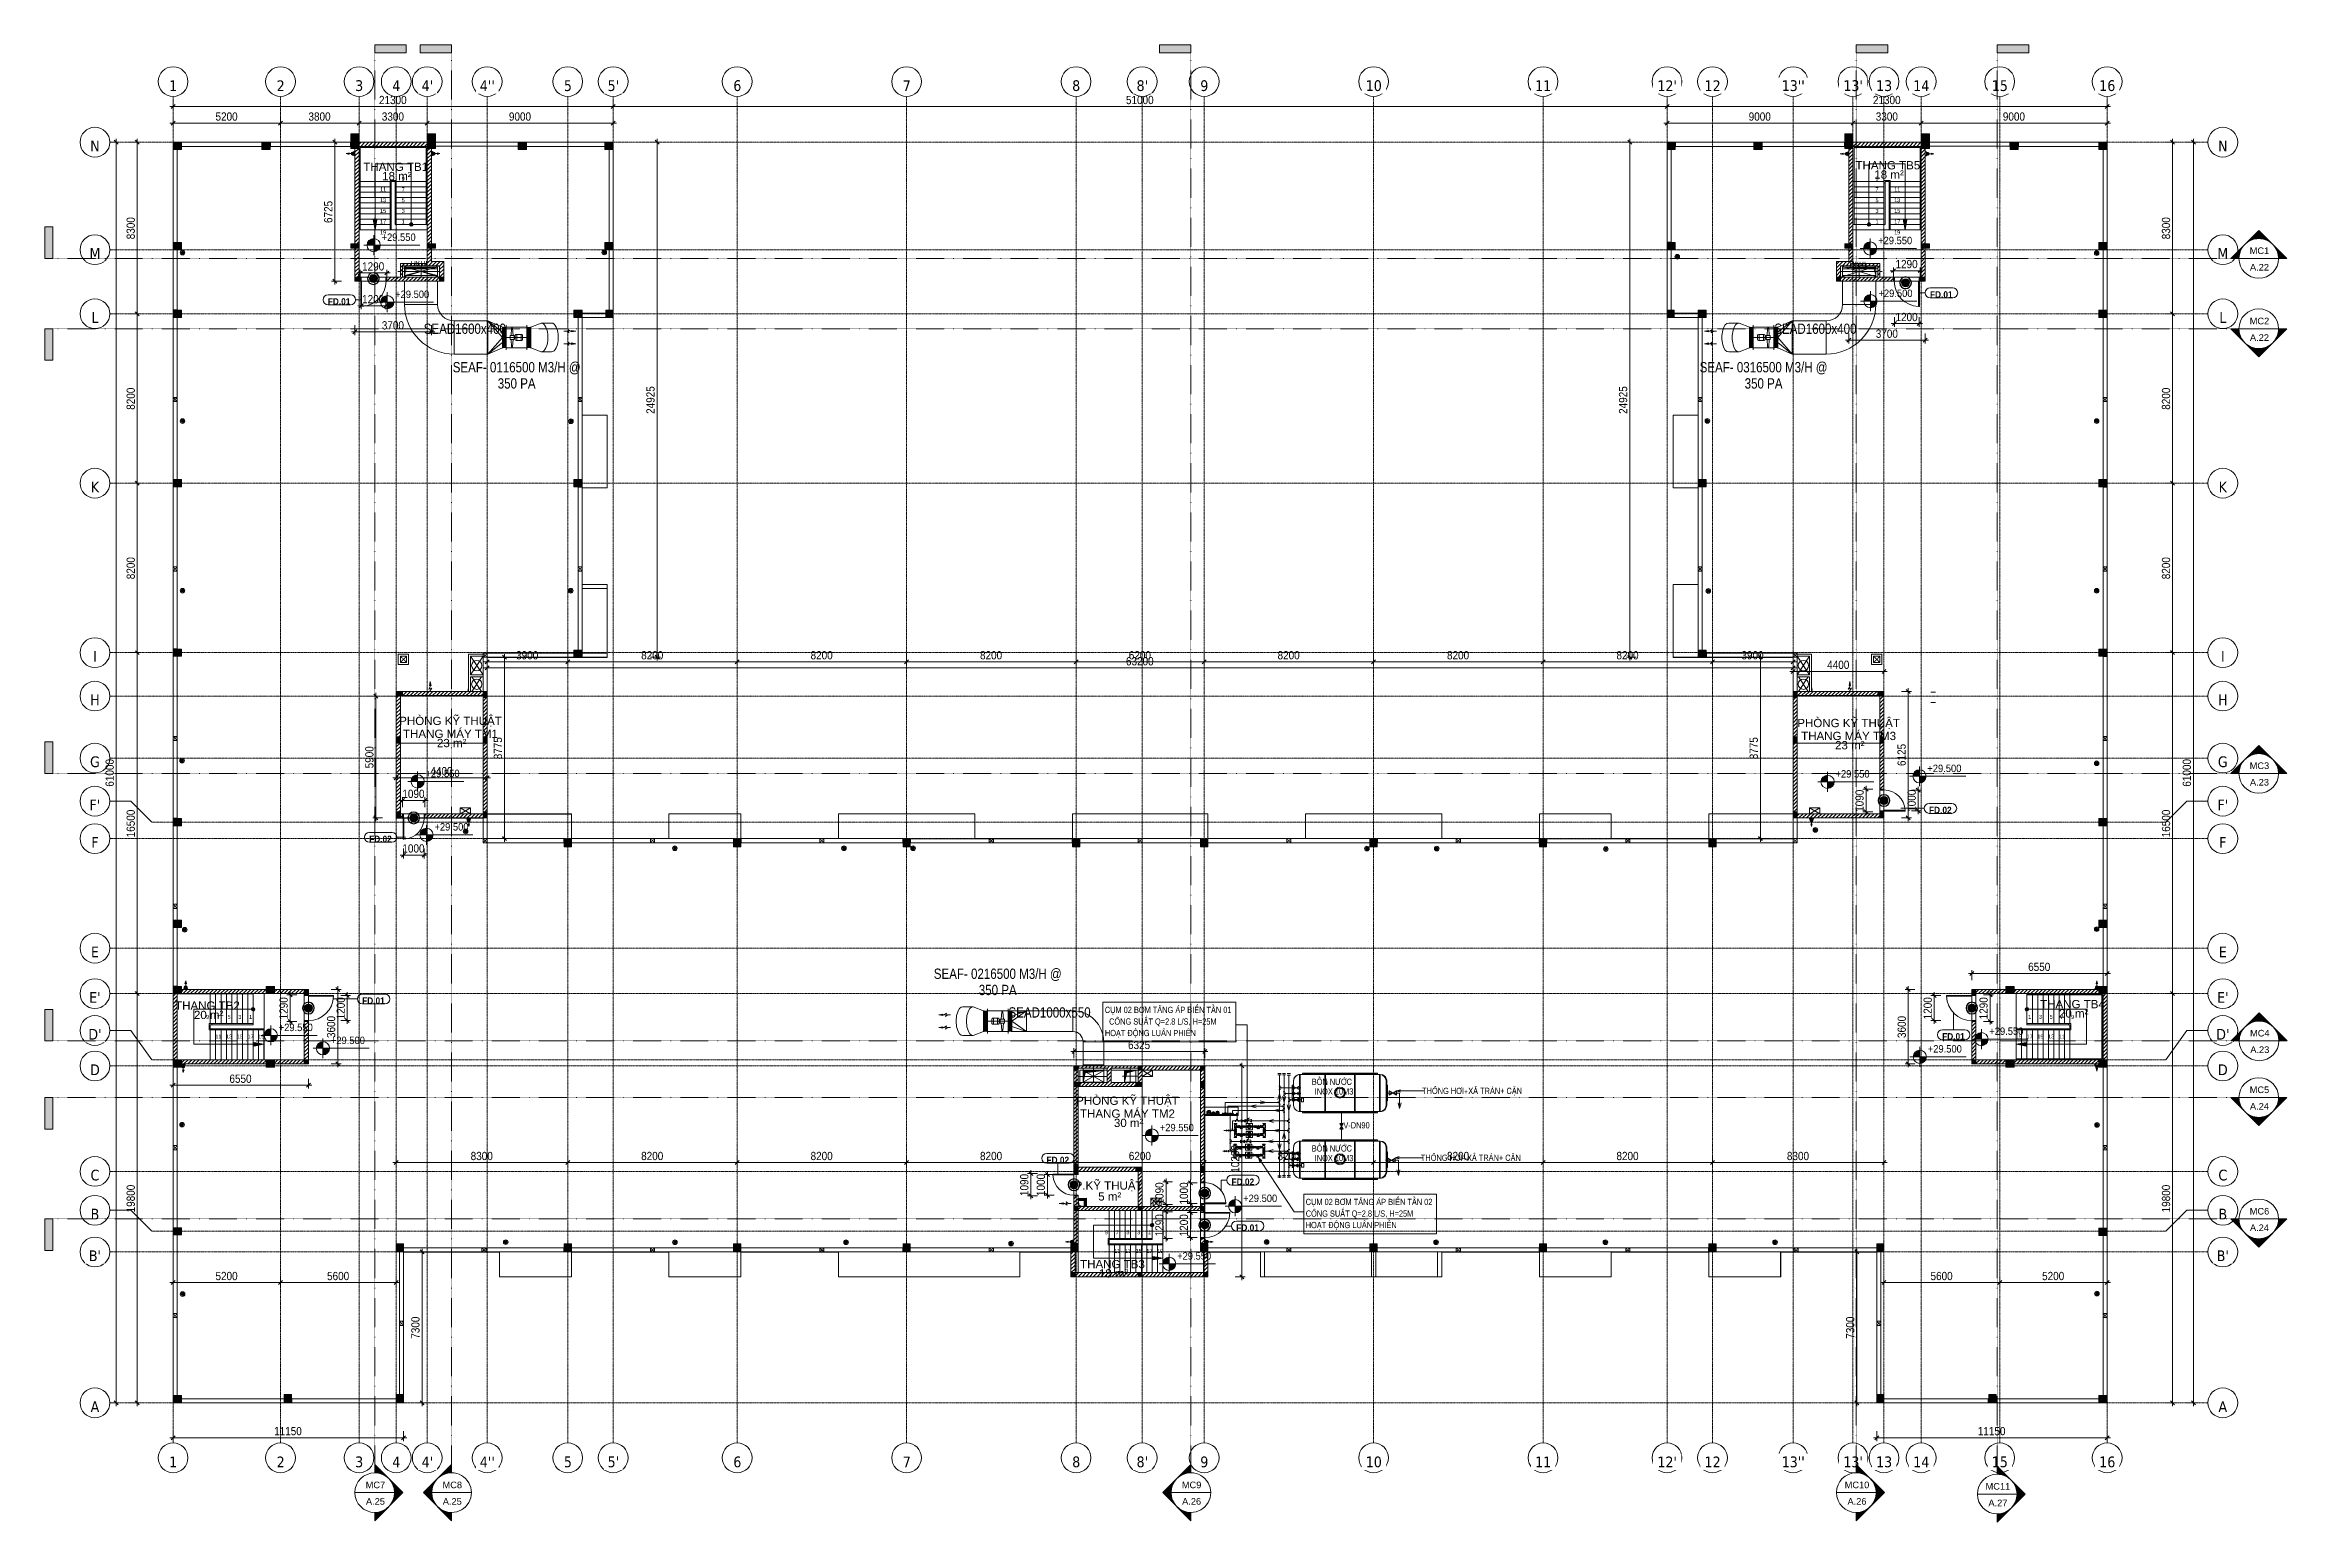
# Model space of a CAD drawing. Header units: millimetres. Extents: x 27447 to 251759, y -15958 to 82948.
# Drawn here: x 27447 to 135964, y 11464 to 82948 of the extents above; entities that cross this region are included whole.
import ezdxf

# ---------------------------------------------------------------- set-up
doc = ezdxf.new("R2010")
doc.units = ezdxf.units.MM
for name, pattern in [('Dash', [6, 3, -3]), ('Dash 1_8_', [6.35, 3.175, -3.175]), ('Dash Dot 3_16_', [7.9375, 4.7625, -1.5875, 0, -1.5875]), ('Demolished', [7.14375, 4.7625, -2.38125]), ('Grid Line', [22.225, 12.7, -3.175, 3.175, -3.175]), ('IMPORT-CENTER', [2000, 1250, -250, 250, -250]), ('IMPORT-CENTER _2_', [40.64, 25.4, -5.08, 5.08, -5.08]), ('IMPORT-CENTER _3_', [10.16, 6.35, -1.27, 1.27, -1.27])]:
    doc.linetypes.add(name, pattern=pattern)
for name, color, linetype, lineweight in [('0-1', 7, 'Continuous', 5), ('0-2', 250, 'Continuous', 9), ('A-ANNO-DIMS', 211, 'Continuous', 9), ('A-ANNO-DIMS-160', 211, 'Continuous', 9), ('A-ANNO-NOTE', 131, 'Continuous', 9), ('A-ANNO-NOTE-1', 131, 'Continuous', 25), ('A-AREA', 32, 'Dash 1_8_', 9), ('A-AREA-IDEN', 2, 'Continuous', 9), ('A-DETL-DEMO', 6, 'Demolished', 9), ('A-DETL-GENF-1', 1, 'Continuous', 9), ('A-DOOR-1', 1, 'Continuous', 9), ('A-DOOR-FRAM-1', 1, 'Continuous', 9), ('A-DOOR-IDEN', 31, 'Continuous', 9), ('A-FLOR', 192, 'Continuous', 9), ('A-FLOR-1', 250, 'Continuous', 9), ('A-FLOR-HRAL', 11, 'Continuous', 9), ('A-WALL', 113, 'Continuous', 9), ('A-WALL-1', 113, 'Continuous', 18), ('A-WALL-PATT-1', 111, 'Continuous', 9), ('G-ANNO-DIMS', 111, 'Continuous', 9), ('G-ANNO-SYMB', 111, 'Continuous', 9), ('G-ANNO-SYMB-1', 111, 'Dash Dot 3_16_', 18), ('G-ANNO-TEXT-1', 7, 'Continuous', 9), ('G-IMPT', 8, 'Continuous', 9), ('G-IMPT-1', 8, 'IMPORT-CENTER', 9), ('G-IMPT-2', 8, 'IMPORT-CENTER _3_', 9), ('G-IMPT-3', 7, 'Continuous', 9), ('G-IMPT-4', 8, 'IMPORT-CENTER _2_', 9), ('M-EQPM', 50, 'Continuous', 9), ('S-COLS', 52, 'Continuous', 9), ('S-COLS-1', 52, 'Continuous', 5), ('S-COLS-2', 7, 'Continuous', 18), ('S-COLS-3', 250, 'Continuous', 9), ('S-COLS-4', 52, 'Continuous', 18), ('S-COLS-5', 52, 'Dash', 9), ('S-COLS-HDLN', 52, 'Dash', 9), ('S-GRID', 1, 'Continuous', 9), ('S-GRID-1', 1, 'Grid Line', 9), ('S-GRID-IDEN', 1, 'Continuous', 9), ('S-STRS', 31, 'Continuous', 9), ('S-STRS-ANNO', 31, 'Continuous', 9)]:
    doc.layers.add(name, color=color, linetype=linetype, lineweight=lineweight)
doc.styles.add('Arial', font='arial_0.ttf', dxfattribs={"height": 190.5})
doc.styles.add('Arial_1', font='arial_0.ttf', dxfattribs={"height": 190.496})
doc.styles.add('Arial_2', font='arial_0.ttf', dxfattribs={"width": 0.8, "height": 500})
doc.styles.add('Arial_4', font='arial_0.ttf', dxfattribs={"width": 0.9, "height": 360})
doc.styles.add('Arial_5', font='arial_0.ttf', dxfattribs={"height": 320})
doc.styles.add('Arial_6', font='arial_0.ttf', dxfattribs={"height": 240})
doc.styles.add('Arial_7', font='arial_0.ttf', dxfattribs={"height": 400})
doc.styles.add('Arial_B', font='arialbd_0.ttf', dxfattribs={"width": 0.9, "height": 320})
doc.styles.add('Tahoma_B', font='tahomabd_0.ttf', dxfattribs={"height": 520})
doc.styles.add('UTM Avo', font='UTM Avo.ttf', dxfattribs={"width": 0.9, "height": 400})
doc.styles.add('VNI-Helve-Condense', font='VHELVCN.TTF', dxfattribs={"height": 300})
doc.styles.add('VNI-Helve-Condense_1', font='VHELVCN.TTF', dxfattribs={"height": 299.624151})
doc.dimstyles.new('1_Dim_chi_tiet_2_5', dxfattribs={"dimscale": 304.8, "dimtxt": 399.720379, "dimasz": 0.629921, "dimexe": 0.524934, "dimexo": 0.0625, "dimgap": 0.052493, "dimtad": 1, "dimdec": 0, "dimrnd": 5, "dimzin": 0, "dimdsep": 46, "dimtxsty": 'UTM Avo', "dimblk1": 'OBLIQUE', "dimblk2": 'OBLIQUE', "dimsah": 1, "dimcen": 0.09, "dimdle": 0.524934, "dimazin": 0, "dimtfac": 1, "dimtdec": 4, "dimtix": 1, "dimtmove": 0, "dimatfit": 3, "dimfxl": 1.049869, "dimfxlon": 1, "dimtvp": 1, "dimtolj": 1, "dimtzin": 0, "dimarcsym": 2})
doc.dimstyles.new('1_Dim_chi_tiet_2_5_1', dxfattribs={"dimscale": 304.8, "dimtxt": 399.720379, "dimasz": 0.629921, "dimexe": 0.524934, "dimexo": 0.0625, "dimgap": 0.052493, "dimtad": 1, "dimdec": 0, "dimrnd": 5, "dimzin": 0, "dimdsep": 46, "dimtxsty": 'UTM Avo', "dimblk1": 'OBLIQUE', "dimblk2": 'OBLIQUE', "dimsah": 1, "dimcen": 0.09, "dimdle": 0.524934, "dimazin": 0, "dimtfac": 1, "dimtdec": 4, "dimtix": 1, "dimtmove": 2, "dimatfit": 3, "dimfxl": 1.049869, "dimfxlon": 1, "dimtvp": 1, "dimtolj": 1, "dimtzin": 0, "dimarcsym": 2})
pattern_1 = [(45, (0, 0), (-90.50967, 90.50967), [])]

msp = doc.modelspace()

# ---------------------------------------------------------------- texts
at = {"layer": 'A-AREA-IDEN', "char_height": 400, "line_spacing_factor": 0.936439, "style": 'Arial_7'}
for s, insert, width, attachment_point in [('\\pt8,16,24,32,40,48,56,64,72,80,88,96,104,112,120,128,136,144,152,160,168,176,184,192,200,208,216,224,232,240,248,256;THANG TB1', (44428.4, 76842.6), 3153.6, 8), ('\\pt8,16,24,32,40,48,56,64,72,80,88,96,104,112,120,128,136,144,152,160,168,176,184,192,200,208,216,224,232,240,248,256;THANG TB5', (116640.4, 76915.9), 3153.6, 8), ('\\pt8,16,24,32,40,48,56,64,72,80,88,96,104,112,120,128,136,144,152,160,168,176,184,192,200,208,216,224,232,240,248,256;18 m²', (44485.6, 76596.7), 1449.6, 5), ('\\pt8,16,24,32,40,48,56,64,72,80,88,96,104,112,120,128,136,144,152,160,168,176,184,192,200,208,216,224,232,240,248,256;18 m²', (116697.6, 76670), 1449.6, 5), ('\\pt8,16,24,32,40,48,56,64,72,80,88,96,104,112,120,128,136,144,152,160,168,176,184,192,200,208,216,224,232,240,248,256;PHÒNG KỸ THUẬT\\PTHANG MÁY TM1', (47078.6, 49407), 4985.6, 8), ('\\pt8,16,24,32,40,48,56,64,72,80,88,96,104,112,120,128,136,144,152,160,168,176,184,192,200,208,216,224,232,240,248,256;PHÒNG KỸ THUẬT\\PTHANG MÁY TM3', (114740.1, 49302.1), 4985.6, 8), ('\\pt8,16,24,32,40,48,56,64,72,80,88,96,104,112,120,128,136,144,152,160,168,176,184,192,200,208,216,224,232,240,248,256;23 m²', (47136.6, 49161.1), 1449.6, 5), ('\\pt8,16,24,32,40,48,56,64,72,80,88,96,104,112,120,128,136,144,152,160,168,176,184,192,200,208,216,224,232,240,248,256;23 m²', (114798.1, 49056.2), 1449.6, 5), ('\\pt8,16,24,32,40,48,56,64,72,80,88,96,104,112,120,128,136,144,152,160,168,176,184,192,200,208,216,224,232,240,248,256;THANG TB2', (35317.9, 36252.3), 3153.6, 8), ('\\pt8,16,24,32,40,48,56,64,72,80,88,96,104,112,120,128,136,144,152,160,168,176,184,192,200,208,216,224,232,240,248,256;20 m²', (35375.1, 36006.4), 1449.6, 5), ('\\pt8,16,24,32,40,48,56,64,72,80,88,96,104,112,120,128,136,144,152,160,168,176,184,192,200,208,216,224,232,240,248,256;THANG TB4', (125576.4, 36325.2), 3153.6, 8), ('\\pt8,16,24,32,40,48,56,64,72,80,88,96,104,112,120,128,136,144,152,160,168,176,184,192,200,208,216,224,232,240,248,256;20 m²', (125633.6, 36079.3), 1449.6, 5), ('\\pt8,16,24,32,40,48,56,64,72,80,88,96,104,112,120,128,136,144,152,160,168,176,184,192,200,208,216,224,232,240,248,256;PHÒNG KỸ THUẬT\\PTHANG MÁY TM2', (79841.2, 31027), 4985.6, 8), ('\\pt8,16,24,32,40,48,56,64,72,80,88,96,104,112,120,128,136,144,152,160,168,176,184,192,200,208,216,224,232,240,248,256;30 m²', (79899.2, 30781.1), 1449.6, 5), ('\\pt8,16,24,32,40,48,56,64,72,80,88,96,104,112,120,128,136,144,152,160,168,176,184,192,200,208,216,224,232,240,248,256;P.KỸ THUẬT', (78928.5, 27466.2), 3312, 8), ('\\pt8,16,24,32,40,48,56,64,72,80,88,96,104,112,120,128,136,144,152,160,168,176,184,192,200,208,216,224,232,240,248,256;5 m²', (78984.9, 27220.3), 1144, 5), ('\\pt8,16,24,32,40,48,56,64,72,80,88,96,104,112,120,128,136,144,152,160,168,176,184,192,200,208,216,224,232,240,248,256;THANG TB3', (79115.8, 23745.2), 3153.6, 8), ('\\pt8,16,24,32,40,48,56,64,72,80,88,96,104,112,120,128,136,144,152,160,168,176,184,192,200,208,216,224,232,240,248,256;18 m²', (79173, 23499.3), 1449.6, 5)]:
    msp.add_mtext(s, dxfattribs=dict(at, insert=insert, width=width, attachment_point=attachment_point))
at = {"layer": 'A-DOOR-IDEN', "char_height": 320, "width": 1124.64, "attachment_point": 5, "line_spacing_factor": 0.936439, "style": 'Arial_B'}
for s, insert in [('\\pt7.2,14.4,21.6,28.8,36,43.2,50.4,57.6,64.8,72,79.2,86.4,93.6,100.8,108,115.2,122.4,129.6,136.8,144,151.2,158.4,165.6,172.8,180,187.2,194.4,201.6,208.8,216,223.2,230.4;FD.01', (41686.3, 70527.6)), ('\\pt7.2,14.4,21.6,28.8,36,43.2,50.4,57.6,64.8,72,79.2,86.4,93.6,100.8,108,115.2,122.4,129.6,136.8,144,151.2,158.4,165.6,172.8,180,187.2,194.4,201.6,208.8,216,223.2,230.4;FD.01', (119225.9, 70864.6)), ('\\pt7.2,14.4,21.6,28.8,36,43.2,50.4,57.6,64.8,72,79.2,86.4,93.6,100.8,108,115.2,122.4,129.6,136.8,144,151.2,158.4,165.6,172.8,180,187.2,194.4,201.6,208.8,216,223.2,230.4;FD.02', (119178.9, 45919.7)), ('\\pt7.2,14.4,21.6,28.8,36,43.2,50.4,57.6,64.8,72,79.2,86.4,93.6,100.8,108,115.2,122.4,129.6,136.8,144,151.2,158.4,165.6,172.8,180,187.2,194.4,201.6,208.8,216,223.2,230.4;FD.02', (43690.2, 44519)), ('\\pt7.2,14.4,21.6,28.8,36,43.2,50.4,57.6,64.8,72,79.2,86.4,93.6,100.8,108,115.2,122.4,129.6,136.8,144,151.2,158.4,165.6,172.8,180,187.2,194.4,201.6,208.8,216,223.2,230.4;FD.01', (43350.7, 36694.5)), ('\\pt7.2,14.4,21.6,28.8,36,43.2,50.4,57.6,64.8,72,79.2,86.4,93.6,100.8,108,115.2,122.4,129.6,136.8,144,151.2,158.4,165.6,172.8,180,187.2,194.4,201.6,208.8,216,223.2,230.4;FD.01', (119815.5, 34963.6)), ('\\pt7.2,14.4,21.6,28.8,36,43.2,50.4,57.6,64.8,72,79.2,86.4,93.6,100.8,108,115.2,122.4,129.6,136.8,144,151.2,158.4,165.6,172.8,180,187.2,194.4,201.6,208.8,216,223.2,230.4;FD.02', (76468.8, 28984.4)), ('\\pt7.2,14.4,21.6,28.8,36,43.2,50.4,57.6,64.8,72,79.2,86.4,93.6,100.8,108,115.2,122.4,129.6,136.8,144,151.2,158.4,165.6,172.8,180,187.2,194.4,201.6,208.8,216,223.2,230.4;FD.02', (85425.5, 27930.4)), ('\\pt7.2,14.4,21.6,28.8,36,43.2,50.4,57.6,64.8,72,79.2,86.4,93.6,100.8,108,115.2,122.4,129.6,136.8,144,151.2,158.4,165.6,172.8,180,187.2,194.4,201.6,208.8,216,223.2,230.4;FD.01', (85654.4, 25709.1))]:
    msp.add_mtext(s, dxfattribs=dict(at, insert=insert))
at = {"layer": 'G-ANNO-DIMS', "char_height": 360, "width": 1961.298, "attachment_point": 1, "line_spacing_factor": 0.941778, "style": 'Arial_4'}
for s, insert in [('+29.550', (43743.4, 73820.5)), ('+29.550', (116169.3, 73660.9)), ('+29.500', (44400.1, 71058.1)), ('+29.500', (116186.1, 71106.9)), ('+29.550', (45870.7, 47871.8)), ('+29.550', (114107.4, 47851.8)), ('+29.500', (118551.1, 48118.5)), ('+29.500', (46302.1, 45288.4)), ('+29.550', (38765.5, 35583.3)), ('+29.500', (41288.1, 34957.2)), ('+29.550', (121550.2, 35400.6)), ('+29.500', (118572.5, 34546.9)), ('+29.550', (81405.3, 30736.8)), ('+29.500', (85438.4, 27314.4)), ('+29.550', (82243.9, 24525))]:
    msp.add_mtext(s, dxfattribs=dict(at, insert=insert))
at = {"layer": 'G-ANNO-SYMB', "char_height": 320, "attachment_point": 5, "line_spacing_factor": 0.936439, "style": 'Arial_5'}
for s, insert, width in [('\\pt2032,4064,6096,8128,10160,12192,14224,16256,18288,20320,22352,24384,26416,28448,30480,32512,34544,36576,38608,40640,42672,44704,46736,48768,50800,52832,54864,56896,58928,60960,62992,65024;MC1', (134624.6, 72985.2), 963.2), ('\\pt2032,4064,6096,8128,10160,12192,14224,16256,18288,20320,22352,24384,26416,28448,30480,32512,34544,36576,38608,40640,42672,44704,46736,48768,50800,52832,54864,56896,58928,60960,62992,65024;A.22', (134624.6, 72187), 952), ('\\pt2032,4064,6096,8128,10160,12192,14224,16256,18288,20320,22352,24384,26416,28448,30480,32512,34544,36576,38608,40640,42672,44704,46736,48768,50800,52832,54864,56896,58928,60960,62992,65024;MC2', (134624.6, 69582.7), 963.2), ('\\pt2032,4064,6096,8128,10160,12192,14224,16256,18288,20320,22352,24384,26416,28448,30480,32512,34544,36576,38608,40640,42672,44704,46736,48768,50800,52832,54864,56896,58928,60960,62992,65024;A.22', (134624.6, 68784.4), 952), ('\\pt2032,4064,6096,8128,10160,12192,14224,16256,18288,20320,22352,24384,26416,28448,30480,32512,34544,36576,38608,40640,42672,44704,46736,48768,50800,52832,54864,56896,58928,60960,62992,65024;MC3', (134624.6, 48062.7), 963.2), ('\\pt2032,4064,6096,8128,10160,12192,14224,16256,18288,20320,22352,24384,26416,28448,30480,32512,34544,36576,38608,40640,42672,44704,46736,48768,50800,52832,54864,56896,58928,60960,62992,65024;A.23', (134624.6, 47264.4), 952), ('\\pt2032,4064,6096,8128,10160,12192,14224,16256,18288,20320,22352,24384,26416,28448,30480,32512,34544,36576,38608,40640,42672,44704,46736,48768,50800,52832,54864,56896,58928,60960,62992,65024;MC4', (134640.7, 35122.7), 963.2), ('\\pt2032,4064,6096,8128,10160,12192,14224,16256,18288,20320,22352,24384,26416,28448,30480,32512,34544,36576,38608,40640,42672,44704,46736,48768,50800,52832,54864,56896,58928,60960,62992,65024;A.23', (134640.7, 34324.4), 952), ('\\pt2032,4064,6096,8128,10160,12192,14224,16256,18288,20320,22352,24384,26416,28448,30480,32512,34544,36576,38608,40640,42672,44704,46736,48768,50800,52832,54864,56896,58928,60960,62992,65024;A.24', (134624.6, 31584.4), 952), ('\\pt2032,4064,6096,8128,10160,12192,14224,16256,18288,20320,22352,24384,26416,28448,30480,32512,34544,36576,38608,40640,42672,44704,46736,48768,50800,52832,54864,56896,58928,60960,62992,65024;MC5', (134624.6, 32382.7), 963.2), ('\\pt2032,4064,6096,8128,10160,12192,14224,16256,18288,20320,22352,24384,26416,28448,30480,32512,34544,36576,38608,40640,42672,44704,46736,48768,50800,52832,54864,56896,58928,60960,62992,65024;MC6', (134624.6, 26506.4), 963.2), ('\\pt2032,4064,6096,8128,10160,12192,14224,16256,18288,20320,22352,24384,26416,28448,30480,32512,34544,36576,38608,40640,42672,44704,46736,48768,50800,52832,54864,56896,58928,60960,62992,65024;A.24', (134624.6, 25708.2), 952), ('\\pt2032,4064,6096,8128,10160,12192,14224,16256,18288,20320,22352,24384,26416,28448,30480,32512,34544,36576,38608,40640,42672,44704,46736,48768,50800,52832,54864,56896,58928,60960,62992,65024;MC7', (43445.3, 13263.1), 963.2), ('\\pt2032,4064,6096,8128,10160,12192,14224,16256,18288,20320,22352,24384,26416,28448,30480,32512,34544,36576,38608,40640,42672,44704,46736,48768,50800,52832,54864,56896,58928,60960,62992,65024;MC8', (47165.3, 13263.1), 963.2), ('\\pt2032,4064,6096,8128,10160,12192,14224,16256,18288,20320,22352,24384,26416,28448,30480,32512,34544,36576,38608,40640,42672,44704,46736,48768,50800,52832,54864,56896,58928,60960,62992,65024;MC9', (82945.3, 13263.1), 963.2), ('\\pt2032,4064,6096,8128,10160,12192,14224,16256,18288,20320,22352,24384,26416,28448,30480,32512,34544,36576,38608,40640,42672,44704,46736,48768,50800,52832,54864,56896,58928,60960,62992,65024;MC10', (115146.6, 13263.1), 1217.6), ('\\pt2032,4064,6096,8128,10160,12192,14224,16256,18288,20320,22352,24384,26416,28448,30480,32512,34544,36576,38608,40640,42672,44704,46736,48768,50800,52832,54864,56896,58928,60960,62992,65024;MC11', (121966.6, 13192.4), 1217.6), ('\\pt2032,4064,6096,8128,10160,12192,14224,16256,18288,20320,22352,24384,26416,28448,30480,32512,34544,36576,38608,40640,42672,44704,46736,48768,50800,52832,54864,56896,58928,60960,62992,65024;A.25', (43445.3, 12464.8), 952), ('\\pt2032,4064,6096,8128,10160,12192,14224,16256,18288,20320,22352,24384,26416,28448,30480,32512,34544,36576,38608,40640,42672,44704,46736,48768,50800,52832,54864,56896,58928,60960,62992,65024;A.25', (47165.3, 12464.8), 952), ('\\pt2032,4064,6096,8128,10160,12192,14224,16256,18288,20320,22352,24384,26416,28448,30480,32512,34544,36576,38608,40640,42672,44704,46736,48768,50800,52832,54864,56896,58928,60960,62992,65024;A.26', (82945.3, 12464.8), 952), ('\\pt2032,4064,6096,8128,10160,12192,14224,16256,18288,20320,22352,24384,26416,28448,30480,32512,34544,36576,38608,40640,42672,44704,46736,48768,50800,52832,54864,56896,58928,60960,62992,65024;A.26', (115146.6, 12464.8), 952), ('\\pt2032,4064,6096,8128,10160,12192,14224,16256,18288,20320,22352,24384,26416,28448,30480,32512,34544,36576,38608,40640,42672,44704,46736,48768,50800,52832,54864,56896,58928,60960,62992,65024;A.27', (121966.6, 12394.2), 952)]:
    msp.add_mtext(s, dxfattribs=dict(at, insert=insert, width=width))
at = {"layer": 'G-ANNO-TEXT-1', "char_height": 240, "attachment_point": 5, "line_spacing_factor": 0.936439, "style": 'Arial_6'}
for insert, width in [((45603.8, 72375.4), 1683.2), ((115227.1, 72341.9), 1291.2)]:
    msp.add_mtext('\\pt79.9992,160.0008,240,319.9992,400.0008,480,559.9992,640.0008,720,799.9992,880.0008,960,1039.9992,1120.0008,1200,1279.9992,1360.0008,1440,1519.9992,1600.0008,1680,1759.9992,1840.0008,1920,1999.9992,2080.0008,2160,2239.9992,2320.0008,2400,2479.9992,2560.0008;HKHL', dxfattribs=dict(at, insert=insert, width=width))
at = {"layer": 'S-STRS-ANNO', "char_height": 190.5, "attachment_point": 1, "line_spacing_factor": 0.941778}
for s, insert, width, style in [('11', (43668.9, 76046.8), 351.641, 'Arial'), ('9', (44716.8, 76566.8), 175.821, 'Arial'), ('7', (44716.8, 76046.8), 175.821, 'Arial'), ('9', (116041.8, 76566.8), 175.817, 'Arial_1'), ('7', (116041.8, 76046.8), 175.817, 'Arial_1'), ('11', (116943.2, 76046.8), 351.634, 'Arial_1'), ('13', (43668.9, 75526.8), 351.641, 'Arial'), ('15', (43668.9, 75006.8), 351.641, 'Arial'), ('3', (44716.8, 75006.8), 175.821, 'Arial'), ('5', (44716.8, 75526.8), 175.821, 'Arial'), ('3', (116041.8, 75006.8), 175.817, 'Arial_1'), ('5', (116041.8, 75526.8), 175.817, 'Arial_1'), ('13', (116943.2, 75526.8), 351.634, 'Arial_1'), ('15', (116943.2, 75006.8), 351.634, 'Arial_1'), ('17', (43668.9, 74486.8), 351.641, 'Arial'), ('19', (43668.9, 73966.8), 351.641, 'Arial'), ('1', (44716.8, 74486.8), 175.821, 'Arial'), ('1', (116041.8, 74486.8), 175.817, 'Arial_1'), ('17', (116943.2, 74486.8), 351.634, 'Arial_1'), ('19', (116943.2, 73966.8), 351.634, 'Arial_1'), ('9', (35249.3, 36008.4), 175.817, 'Arial_1'), ('7', (35769.3, 36008.4), 175.817, 'Arial_1'), ('5', (36289.3, 36008.4), 175.817, 'Arial_1'), ('3', (36809.3, 36008.4), 175.817, 'Arial_1'), ('1', (37329.3, 36008.4), 175.817, 'Arial_1'), ('1', (123429.3, 36008.4), 175.817, 'Arial_1'), ('3', (123949.3, 36008.4), 175.817, 'Arial_1'), ('5', (124469.3, 36008.4), 175.817, 'Arial_1'), ('7', (124989.3, 36008.4), 175.817, 'Arial_1'), ('9', (125509.3, 36008.4), 175.817, 'Arial_1'), ('11', (35696.1, 35059.7), 351.634, 'Arial_1'), ('13', (36216.1, 35059.7), 351.634, 'Arial_1'), ('15', (36736.1, 35059.7), 351.634, 'Arial_1'), ('17', (37256.1, 35059.7), 351.634, 'Arial_1'), ('19', (37776.1, 35059.7), 351.634, 'Arial_1'), ('19', (122836.1, 35059.7), 351.634, 'Arial_1'), ('17', (123356.1, 35059.7), 351.634, 'Arial_1'), ('15', (123876.1, 35059.7), 351.634, 'Arial_1'), ('13', (124396.1, 35059.7), 351.634, 'Arial_1'), ('11', (124916.1, 35059.7), 351.634, 'Arial_1'), ('9', (78749.3, 25584.7), 175.817, 'Arial_1'), ('7', (79269.3, 25584.7), 175.817, 'Arial_1'), ('5', (79789.3, 25584.7), 175.817, 'Arial_1'), ('3', (80309.3, 25584.7), 175.817, 'Arial_1'), ('1', (80829.3, 25584.7), 175.817, 'Arial_1'), ('11', (79196.1, 24684.7), 351.634, 'Arial_1'), ('13', (79716.1, 24684.7), 351.634, 'Arial_1'), ('15', (80236.1, 24684.7), 351.634, 'Arial_1'), ('17', (80756.1, 24684.7), 351.634, 'Arial_1'), ('19', (81276.1, 24684.7), 351.634, 'Arial_1')]:
    msp.add_mtext(s, dxfattribs=dict(at, insert=insert, width=width, style=style))

# ---------------------------------------------------------------- blocks, each defined once
blk = doc.blocks.new('M_Concrete-Rectangular-Column2 - 200x300-474825-TKCS_MB TUM MÁI')
at = {"layer": 'S-COLS'}
blk.add_hatch(color=256, dxfattribs=at).paths.add_polyline_path([(-150, 100), (-150, -100), (150, -100), (150, 100)])
at = {"layer": 'S-COLS-2'}
for p, q in [((-150, 100), (150, 100)), ((-150, -100), (-150, 100)), ((150, 100), (150, -100)), ((150, -100), (-150, -100))]:
    blk.add_line(p, q, dxfattribs=at)
blk = doc.blocks.new('M_Concrete-Rectangular-Column2 - 350x400-688326-TKCS_MB TUM MÁI')
at = {"layer": 'S-COLS'}
blk.add_hatch(color=256, dxfattribs=at).paths.add_polyline_path([(200, 175), (-200, 175), (-200, -175), (200, -175)])
at = {"layer": 'S-COLS-2'}
for p, q in [((-200, 175), (200, 175)), ((-200, -175), (-200, 175)), ((200, 175), (200, -175)), ((200, -175), (-200, -175))]:
    blk.add_line(p, q, dxfattribs=at)
blk = doc.blocks.new('M_Concrete-Rectangular-Column2 - 200x300-688329-TKCS_MB TUM MÁI')
at = {"layer": 'S-COLS'}
blk.add_hatch(color=256, dxfattribs=at).paths.add_polyline_path([(-150, -100), (150, -100), (150, 100), (-150, 100)])
at = {"layer": 'S-COLS-2'}
for p, q in [((150, 100), (-150, 100)), ((-150, 100), (-150, -100)), ((150, -100), (150, 100)), ((-150, -100), (150, -100))]:
    blk.add_line(p, q, dxfattribs=at)
blk = doc.blocks.new('M_Concrete-Rectangular-Column2 - 350x400-688325-TKCS_MB TUM MÁI')
at = {"layer": 'S-COLS'}
blk.add_hatch(color=256, dxfattribs=at).paths.add_polyline_path([(-200, -175), (200, -175), (200, 175), (-200, 175)])
at = {"layer": 'S-COLS-2'}
for p, q in [((200, 175), (-200, 175)), ((-200, 175), (-200, -175)), ((200, -175), (200, 175)), ((-200, -175), (200, -175))]:
    blk.add_line(p, q, dxfattribs=at)
blk = doc.blocks.new('NCV_TKTC_KET CAU_rvt-1-TKCS_MB TUM MÁI')
at = {"layer": 'S-COLS-1'}
for points in [[(34053, 77887), (34053, 78237), (33653, 78237), (33653, 77887)], [(38353, 77887), (38353, 78237), (37953, 78237), (37953, 77887)], [(42653, 77937), (42653, 78637), (42253, 78637), (42253, 77937)], [(46353, 77937), (46353, 78637), (45953, 78637), (45953, 77937)], [(50753, 77887), (50753, 78237), (50353, 78237), (50353, 77887)], [(110552, 77887), (110552, 78237), (110152, 78237), (110152, 77887)], [(114953, 77937), (114953, 78637), (114553, 78637), (114553, 77937)], [(118653, 77937), (118653, 78637), (118253, 78637), (118253, 77937)], [(122953, 77887), (122953, 78237), (122553, 78237), (122553, 77887)], [(33653, 73037), (34053, 73037), (34053, 73387), (33653, 73387)], [(42653, 73112), (42653, 73312), (42253, 73312), (42253, 73112)], [(46353, 73112), (46353, 73312), (45953, 73312), (45953, 73112)], [(54953, 73037), (54953, 73387), (54553, 73387), (54553, 73037)], [(106353, 73037), (106353, 73387), (105953, 73387), (105953, 73037), (106089, 73037)], [(114953, 73112), (114953, 73312), (114553, 73312), (114553, 73112)], [(118653, 73112), (118653, 73312), (118253, 73312), (118253, 73112)], [(127252, 73037), (127252, 73387), (126852, 73387), (126852, 73037)], [(34053, 69762), (34053, 70112), (33653, 70112), (33653, 69762)], [(53453, 69762), (53453, 70112), (53053, 70112), (53053, 69762)], [(54953, 69762), (54953, 70112), (54603, 70112), (54603, 69762)], [(106303, 69762), (106303, 70112), (105953, 70112), (105953, 69762), (106089, 69762)], [(127253, 69762), (127253, 70112), (126853, 70112), (126853, 69762)], [(34053, 61562), (34053, 61912), (33653, 61912), (33653, 61562)], [(53453, 61562), (53453, 61912), (53053, 61912), (53053, 61562)], [(107853, 61562), (107853, 61912), (107453, 61912), (107453, 61562)], [(127253, 61562), (127253, 61912), (126853, 61912), (126853, 61562)], [(34053, 53362), (34053, 53712), (33653, 53712), (33653, 53362)], [(53453, 53312), (53453, 53662), (53053, 53662), (53053, 53312)], [(107853, 53312), (107853, 53662), (107453, 53662), (107453, 53312)], [(127253, 53362), (127253, 53712), (126853, 53712), (126853, 53362)], [(48853, 51362), (48853, 51662), (48653, 51662), (48653, 51362)], [(112253, 51362), (112253, 51662), (112053, 51662), (112053, 51362)], [(116453, 51462), (116453, 51662), (116153, 51662), (116153, 51462)], [(44652, 49162), (44652, 49462), (44452, 49462), (44452, 49162)], [(48853, 49162), (48853, 49462), (48653, 49462), (48653, 49162)], [(112253, 49162), (112253, 49462), (112053, 49462), (112053, 49162)], [(116453, 49162), (116453, 49462), (116253, 49462), (116253, 49162)], [(48853, 45537), (48853, 45837), (48653, 45837), (48653, 45537)], [(112253, 45537), (112253, 45837), (112053, 45837), (112053, 45537)], [(34053, 45162), (34053, 45512), (33653, 45512), (33653, 45162)], [(52928, 44135), (52928, 44535), (52578, 44535), (52578, 44135)], [(61128, 44135), (61128, 44535), (60778, 44535), (60778, 44135)], [(69328, 44135), (69328, 44535), (68978, 44535), (68978, 44135)], [(77528, 44135), (77528, 44535), (77178, 44535), (77178, 44135)], [(83728, 44135), (83728, 44535), (83378, 44535), (83378, 44135)], [(91928, 44135), (91928, 44535), (91578, 44535), (91578, 44135)], [(100128, 44135), (100128, 44535), (99778, 44535), (99778, 44135)], [(108328, 44135), (108328, 44535), (107978, 44535), (107978, 44135)], [(127253, 45162), (127253, 45512), (126853, 45512), (126853, 45162)], [(34053, 40237), (34053, 40587), (33653, 40587), (33653, 40237)], [(126852, 40237), (127252, 40237), (127252, 40587), (126852, 40587)], [(34053, 37037), (34053, 37387), (33653, 37387), (33653, 37037)], [(38553, 37037), (38553, 37387), (38153, 37387), (38153, 37037), (38384, 37037)], [(122753, 37037), (122753, 37387), (122353, 37387), (122353, 37037)], [(127253, 37037), (127253, 37387), (126853, 37387), (126853, 37037), (127045, 37037)], [(34053, 33487), (34053, 33837), (33653, 33837), (33653, 33487)], [(38553, 33487), (38553, 33837), (38153, 33837), (38153, 33487)], [(122753, 33487), (122753, 33837), (122353, 33837), (122353, 33487)], [(127253, 33487), (127253, 33837), (126853, 33837), (126853, 33487)], [(77553, 32537), (77553, 32737), (77253, 32737), (77253, 32537)], [(80553, 32537), (80553, 32737), (80253, 32737), (80253, 32537), (80296, 32537)], [(83378, 32487), (83578, 32487), (83578, 32787), (83378, 32787)], [(77453, 28387), (77453, 28787), (77253, 28787), (77253, 28387)], [(80553, 28437), (80553, 28637), (80253, 28637), (80253, 28437), (80296, 28437)], [(83378, 28387), (83578, 28387), (83578, 28687), (83378, 28687)], [(34053, 25362), (34053, 25712), (33653, 25712), (33653, 25362)], [(127253, 25340), (127253, 25690), (126853, 25690), (126853, 25340)], [(52928, 24537), (52928, 24937), (52578, 24937), (52578, 24537)], [(61128, 24537), (61128, 24937), (60778, 24937), (60778, 24537)], [(69328, 24537), (69328, 24937), (68978, 24937), (68978, 24537)], [(83728, 24537), (83728, 24937), (83378, 24937), (83378, 24537), (83520, 24537)], [(91928, 24537), (91928, 24937), (91578, 24937), (91578, 24537)], [(100128, 24537), (100128, 24937), (99778, 24937), (99778, 24537)], [(108328, 24537), (108328, 24937), (107978, 24937), (107978, 24537)], [(34053, 17237), (34053, 17587), (33653, 17587), (33653, 17237)], [(39378, 17237), (39378, 17637), (39028, 17637), (39028, 17237)], [(121528, 17237), (121878, 17237), (121878, 17637), (121528, 17637)]]:
    blk.add_hatch(color=256, dxfattribs=at).paths.add_polyline_path(points)
at = {"layer": 'A-FLOR-1'}
for p, q in [((34063, 78237), (34053, 78237)), ((38363, 78237), (38353, 78237)), ((42253, 78237), (42243, 78237)), ((42663, 78237), (42653, 78237)), ((45953, 78237), (45943, 78237)), ((106363, 78237), (106353, 78237)), ((114553, 78237), (114543, 78237)), ((122553, 78237), (122543, 78237)), ((122963, 78237), (122953, 78237)), ((33653, 77887), (33653, 77877)), ((42653, 78037), (42663, 78037)), ((45943, 78037), (45953, 78037)), ((54953, 77877), (54953, 77887)), ((114953, 73999), (114953, 78037)), ((44153, 73999), (42703, 73999)), ((45953, 73999), (44203, 73999)), ((116703, 73999), (114953, 73999)), ((118202, 73999), (116753, 73999)), ((105953, 73397), (105953, 73387)), ((127253, 73037), (127253, 73387)), ((114152, 72462), (114152, 71512)), ((33653, 70122), (33653, 70112)), ((127253, 69752), (127253, 69762)), ((54653, 65034), (53453, 65034)), ((54653, 61512), (54653, 65034)), ((107453, 65033), (106253, 65033)), ((106253, 65033), (106253, 61512)), ((33653, 61922), (33653, 61912)), ((53453, 61512), (54653, 61512)), ((106253, 61512), (107453, 61512)), ((127253, 61552), (127253, 61562)), ((54653, 53512), (54653, 56635)), ((107453, 56833), (106253, 56833)), ((106253, 56833), (106253, 53312)), ((33653, 53722), (33653, 53712)), ((44653, 53062), (44653, 53362)), ((106253, 53312), (107453, 53312)), ((115953, 53062), (115953, 53362)), ((127253, 53352), (127253, 53362)), ((44453, 51462), (44453, 49462)), ((112053, 51362), (112053, 49462)), ((44653, 49162), (48653, 49162)), ((112253, 49162), (116253, 49162)), ((47553, 45737), (47553, 46036)), ((47553, 46036), (48053, 46036)), ((48053, 46036), (48053, 45737)), ((52928, 45737), (48853, 45737)), ((52928, 44537), (52928, 45737)), ((61128, 45737), (57653, 45737)), ((57653, 45737), (57653, 44537)), ((61128, 44537), (61128, 45737)), ((72453, 45737), (65853, 45737)), ((65853, 45737), (65853, 44537)), ((72453, 44537), (72453, 45737)), ((83728, 45737), (77178, 45737)), ((77178, 45737), (77178, 44537)), ((83728, 44537), (83728, 45737)), ((95053, 45737), (88453, 45737)), ((88453, 45737), (88453, 44537)), ((95053, 44537), (95053, 45737)), ((103253, 45737), (99778, 45737)), ((99778, 45737), (99778, 44537)), ((103253, 44537), (103253, 45737)), ((112053, 45737), (107978, 45737)), ((107978, 45737), (107978, 44537)), ((112852, 45737), (112852, 46036)), ((112852, 46036), (113352, 46036)), ((113352, 46036), (113352, 45737)), ((33653, 45522), (33653, 45512)), ((52938, 44537), (52928, 44537)), ((61138, 44537), (61128, 44537)), ((73152, 44537), (72453, 44537)), ((77178, 44537), (73352, 44537)), ((83733, 44537), (83728, 44537)), ((99778, 44537), (99768, 44537)), ((103952, 44537), (103253, 44537)), ((107978, 44537), (104152, 44537)), ((127253, 45152), (127253, 45162)), ((33653, 37397), (33653, 37387)), ((33653, 37037), (33653, 33837)), ((38053, 37037), (38053, 35337)), ((122853, 35337), (122853, 37037)), ((122853, 37037), (126853, 37037)), ((38053, 35287), (38053, 33837)), ((122853, 33887), (122853, 35287)), ((77528, 33337), (78853, 33337)), ((77528, 32737), (77528, 33337)), ((77553, 32737), (77528, 32737)), ((79053, 33337), (80353, 33337)), ((79053, 32737), (79053, 33337)), ((83578, 33537), (80378, 33537)), ((80553, 33035), (80553, 33335)), ((80553, 33335), (81053, 33335)), ((81053, 33035), (80553, 33035)), ((81053, 33335), (81053, 33035)), ((127253, 33477), (127253, 33487)), ((77453, 32537), (77453, 28637)), ((80253, 32537), (77553, 32537)), ((80553, 28637), (80553, 32537)), ((77253, 28302), (77253, 27282)), ((81378, 26737), (81078, 26737)), ((81553, 26537), (81553, 24937)), ((127253, 25330), (127253, 25340)), ((49453, 24537), (49453, 23337)), ((52928, 23337), (52928, 24537)), ((52928, 24537), (56752, 24537)), ((56952, 24537), (57653, 24537)), ((57653, 24537), (57653, 23337)), ((61128, 23337), (61128, 24537)), ((61128, 24537), (64952, 24537)), ((65152, 24537), (65853, 24537)), ((65853, 24537), (65853, 23337)), ((74628, 23337), (74628, 24537)), ((74628, 24537), (77103, 24537)), ((77253, 24942), (77253, 24937)), ((77453, 24937), (77453, 24942)), ((77453, 23537), (77453, 24537)), ((81553, 24887), (81553, 23537)), ((83578, 24937), (83578, 24942)), ((95053, 23337), (95053, 24537)), ((99768, 24537), (99778, 24537)), ((99778, 24537), (99778, 23337)), ((103253, 23337), (103253, 24537)), ((103253, 24537), (103952, 24537)), ((104152, 24537), (107978, 24537)), ((107978, 24537), (107978, 23337)), ((111453, 23337), (111453, 24537)), ((49453, 23337), (52928, 23337)), ((57653, 23337), (61128, 23337)), ((65853, 23337), (74628, 23337)), ((86278, 23337), (95053, 23337)), ((99778, 23337), (103253, 23337)), ((107978, 23337), (111453, 23337)), ((33653, 17597), (33653, 17587)), ((44803, 17637), (44803, 17647)), ((116103, 17647), (116103, 17637)), ((33653, 17235), (44803, 17235)), ((121493, 17237), (121528, 17237)), ((126843, 17237), (126853, 17237))]:
    blk.add_line(p, q, dxfattribs=at)
at = {"layer": 'S-COLS-2'}
for p, q in [((33653, 78237), (33653, 77887)), ((34053, 78237), (33653, 78237)), ((34053, 77887), (34053, 78237)), ((37953, 78237), (37953, 77887)), ((38353, 78237), (37953, 78237)), ((38353, 77887), (38353, 78237)), ((42653, 78637), (42253, 78637)), ((42253, 78637), (42253, 77937)), ((42653, 77937), (42653, 78637)), ((46353, 78637), (45953, 78637)), ((45953, 78637), (45953, 77937)), ((46353, 77937), (46353, 78637)), ((50753, 78237), (50353, 78237)), ((50353, 78237), (50353, 77887)), ((50753, 77887), (50753, 78237)), ((110152, 78237), (110152, 77887)), ((110552, 78237), (110152, 78237)), ((110552, 77887), (110552, 78237)), ((114953, 78637), (114553, 78637)), ((114553, 78637), (114553, 77937)), ((114953, 77937), (114953, 78637)), ((118653, 78637), (118253, 78637)), ((118253, 78637), (118253, 77937)), ((118653, 77937), (118653, 78637)), ((122953, 78237), (122553, 78237)), ((122553, 78237), (122553, 77887)), ((122953, 77887), (122953, 78237)), ((33653, 77887), (34053, 77887)), ((37953, 77887), (38353, 77887)), ((42253, 77937), (42653, 77937)), ((45953, 77937), (46353, 77937)), ((50353, 77887), (50753, 77887)), ((110152, 77887), (110552, 77887)), ((114553, 77937), (114953, 77937)), ((118253, 77937), (118653, 77937)), ((122553, 77887), (122953, 77887)), ((34053, 73387), (33653, 73387)), ((33653, 73387), (33653, 73037)), ((33653, 73037), (34053, 73037)), ((34053, 73037), (34053, 73387)), ((42253, 73312), (42253, 73112)), ((42653, 73312), (42253, 73312)), ((42253, 73112), (42653, 73112)), ((42653, 73112), (42653, 73312)), ((45953, 73312), (45953, 73112)), ((46353, 73312), (45953, 73312)), ((45953, 73112), (46353, 73112)), ((46353, 73112), (46353, 73312)), ((54553, 73387), (54553, 73037)), ((54953, 73387), (54553, 73387)), ((54553, 73037), (54953, 73037)), ((54953, 73037), (54953, 73387)), ((105953, 73387), (105953, 73037)), ((106353, 73387), (105953, 73387)), ((105953, 73037), (106353, 73037)), ((106353, 73037), (106353, 73387)), ((114553, 73312), (114553, 73112)), ((114953, 73312), (114553, 73312)), ((114553, 73112), (114953, 73112)), ((114953, 73112), (114953, 73312)), ((118253, 73312), (118253, 73112)), ((118653, 73312), (118253, 73312)), ((118253, 73112), (118653, 73112)), ((118653, 73112), (118653, 73312)), ((126852, 73387), (126852, 73037)), ((127252, 73387), (126852, 73387)), ((126852, 73037), (127252, 73037)), ((127252, 73037), (127252, 73387)), ((33653, 70112), (33653, 69762)), ((34053, 70112), (33653, 70112)), ((33653, 69762), (34053, 69762)), ((34053, 69762), (34053, 70112)), ((53053, 70112), (53053, 69762)), ((53453, 70112), (53053, 70112)), ((53053, 69762), (53453, 69762)), ((53453, 69762), (53453, 70112)), ((54603, 70112), (54603, 69762)), ((54953, 70112), (54603, 70112)), ((54603, 69762), (54953, 69762)), ((54953, 69762), (54953, 70112)), ((105953, 70112), (105953, 69762)), ((106303, 70112), (105953, 70112)), ((105953, 69762), (106303, 69762)), ((106303, 69762), (106303, 70112)), ((126853, 70112), (126853, 69762)), ((127253, 70112), (126853, 70112)), ((126853, 69762), (127253, 69762)), ((127253, 69762), (127253, 70112)), ((33653, 61912), (33653, 61562)), ((34053, 61912), (33653, 61912)), ((34053, 61562), (34053, 61912)), ((53053, 61912), (53053, 61562)), ((53453, 61912), (53053, 61912)), ((53453, 61562), (53453, 61912)), ((107453, 61912), (107453, 61562)), ((107853, 61912), (107453, 61912)), ((107853, 61562), (107853, 61912)), ((126853, 61912), (126853, 61562)), ((127253, 61912), (126853, 61912)), ((127253, 61562), (127253, 61912)), ((33653, 61562), (34053, 61562)), ((53053, 61562), (53453, 61562)), ((107453, 61562), (107853, 61562)), ((126853, 61562), (127253, 61562)), ((33653, 53712), (33653, 53362)), ((34053, 53712), (33653, 53712)), ((33653, 53362), (34053, 53362)), ((34053, 53362), (34053, 53712)), ((53053, 53662), (53053, 53312)), ((53453, 53662), (53053, 53662)), ((53053, 53312), (53453, 53312)), ((53453, 53312), (53453, 53662)), ((107453, 53662), (107453, 53312)), ((107853, 53662), (107453, 53662)), ((107453, 53312), (107853, 53312)), ((107853, 53312), (107853, 53662)), ((126853, 53712), (126853, 53362)), ((127253, 53712), (126853, 53712)), ((126853, 53362), (127253, 53362)), ((127253, 53362), (127253, 53712)), ((48853, 51662), (48653, 51662)), ((48653, 51662), (48653, 51362)), ((48653, 51362), (48853, 51362)), ((48853, 51362), (48853, 51662)), ((112253, 51662), (112053, 51662)), ((112053, 51662), (112053, 51362)), ((112053, 51362), (112253, 51362)), ((112253, 51362), (112253, 51662)), ((116153, 51662), (116153, 51462)), ((116453, 51662), (116153, 51662)), ((116153, 51462), (116453, 51462)), ((116453, 51462), (116453, 51662)), ((44652, 49462), (44452, 49462)), ((44452, 49462), (44452, 49162)), ((44452, 49162), (44652, 49162)), ((44652, 49162), (44652, 49462)), ((48853, 49462), (48653, 49462)), ((48653, 49462), (48653, 49162)), ((48653, 49162), (48853, 49162)), ((48853, 49162), (48853, 49462)), ((112253, 49462), (112053, 49462)), ((112053, 49462), (112053, 49162)), ((112053, 49162), (112253, 49162)), ((112253, 49162), (112253, 49462)), ((116453, 49462), (116253, 49462)), ((116253, 49462), (116253, 49162)), ((116253, 49162), (116453, 49162)), ((116453, 49162), (116453, 49462)), ((48853, 45837), (48653, 45837)), ((48653, 45837), (48653, 45537)), ((48853, 45537), (48853, 45837)), ((112253, 45837), (112053, 45837)), ((112053, 45837), (112053, 45537)), ((112253, 45537), (112253, 45837)), ((33653, 45512), (33653, 45162)), ((34053, 45512), (33653, 45512)), ((33653, 45162), (34053, 45162)), ((34053, 45162), (34053, 45512)), ((48653, 45537), (48853, 45537)), ((52928, 44535), (52578, 44535)), ((52578, 44535), (52578, 44135)), ((52928, 44135), (52928, 44535)), ((61128, 44535), (60778, 44535)), ((60778, 44535), (60778, 44135)), ((61128, 44135), (61128, 44535)), ((69328, 44535), (68978, 44535)), ((68978, 44535), (68978, 44135)), ((69328, 44135), (69328, 44535)), ((77528, 44535), (77178, 44535)), ((77178, 44535), (77178, 44135)), ((77528, 44135), (77528, 44535)), ((83728, 44535), (83378, 44535)), ((83378, 44535), (83378, 44135)), ((83728, 44135), (83728, 44535)), ((91928, 44535), (91578, 44535)), ((91578, 44535), (91578, 44135)), ((91928, 44135), (91928, 44535)), ((100128, 44535), (99778, 44535)), ((99778, 44535), (99778, 44135)), ((100128, 44135), (100128, 44535)), ((108328, 44535), (107978, 44535)), ((107978, 44535), (107978, 44135)), ((108328, 44135), (108328, 44535)), ((112053, 45537), (112253, 45537)), ((126853, 45512), (126853, 45162)), ((127253, 45512), (126853, 45512)), ((126853, 45162), (127253, 45162)), ((127253, 45162), (127253, 45512)), ((52578, 44135), (52928, 44135)), ((60778, 44135), (61128, 44135)), ((68978, 44135), (69328, 44135)), ((77178, 44135), (77528, 44135)), ((83378, 44135), (83728, 44135)), ((91578, 44135), (91928, 44135)), ((99778, 44135), (100128, 44135)), ((107978, 44135), (108328, 44135)), ((33653, 40587), (33653, 40237)), ((34053, 40587), (33653, 40587)), ((33653, 40237), (34053, 40237)), ((34053, 40237), (34053, 40587)), ((127252, 40587), (126852, 40587)), ((126852, 40587), (126852, 40237)), ((126852, 40237), (127252, 40237)), ((127252, 40237), (127252, 40587)), ((33653, 37387), (33653, 37037)), ((34053, 37387), (33653, 37387)), ((33653, 37037), (34053, 37037)), ((34053, 37037), (34053, 37387)), ((38553, 37387), (38153, 37387)), ((38153, 37387), (38153, 37037)), ((38153, 37037), (38553, 37037)), ((38553, 37037), (38553, 37387)), ((122753, 37387), (122353, 37387)), ((122353, 37387), (122353, 37037)), ((122353, 37037), (122753, 37037)), ((122753, 37037), (122753, 37387)), ((126853, 37387), (126853, 37037)), ((127253, 37387), (126853, 37387)), ((126853, 37037), (127253, 37037)), ((127253, 37037), (127253, 37387)), ((33653, 33837), (33653, 33487)), ((34053, 33837), (33653, 33837)), ((34053, 33487), (34053, 33837)), ((38553, 33837), (38153, 33837)), ((38153, 33837), (38153, 33487)), ((38553, 33487), (38553, 33837)), ((122753, 33837), (122353, 33837)), ((122353, 33837), (122353, 33487)), ((122753, 33487), (122753, 33837)), ((126853, 33837), (126853, 33487)), ((127253, 33837), (126853, 33837)), ((127253, 33487), (127253, 33837)), ((33653, 33487), (34053, 33487)), ((38153, 33487), (38553, 33487)), ((77253, 32737), (77253, 32537)), ((77553, 32737), (77253, 32737)), ((77553, 32537), (77553, 32737)), ((80253, 32737), (80253, 32537)), ((80553, 32737), (80253, 32737)), ((80553, 32537), (80553, 32737)), ((83578, 32787), (83378, 32787)), ((83378, 32787), (83378, 32487)), ((83578, 32487), (83578, 32787)), ((122353, 33487), (122753, 33487)), ((126853, 33487), (127253, 33487)), ((77253, 32537), (77553, 32537)), ((80253, 32537), (80553, 32537)), ((83378, 32487), (83578, 32487)), ((77453, 28787), (77253, 28787)), ((77253, 28787), (77253, 28387)), ((77253, 28387), (77453, 28387)), ((77453, 28387), (77453, 28787)), ((80253, 28637), (80253, 28437)), ((80553, 28637), (80253, 28637)), ((80253, 28437), (80553, 28437)), ((80553, 28437), (80553, 28637)), ((83578, 28687), (83378, 28687)), ((83378, 28687), (83378, 28387)), ((83378, 28387), (83578, 28387)), ((83578, 28387), (83578, 28687)), ((33653, 25712), (33653, 25362)), ((34053, 25712), (33653, 25712)), ((33653, 25362), (34053, 25362)), ((34053, 25362), (34053, 25712)), ((126853, 25690), (126853, 25340)), ((127253, 25690), (126853, 25690)), ((126853, 25340), (127253, 25340)), ((127253, 25340), (127253, 25690)), ((52928, 24937), (52578, 24937)), ((52578, 24937), (52578, 24537)), ((52578, 24537), (52928, 24537)), ((52928, 24537), (52928, 24937)), ((61128, 24937), (60778, 24937)), ((60778, 24937), (60778, 24537)), ((60778, 24537), (61128, 24537)), ((61128, 24537), (61128, 24937)), ((69328, 24937), (68978, 24937)), ((68978, 24937), (68978, 24537)), ((68978, 24537), (69328, 24537)), ((69328, 24537), (69328, 24937)), ((83728, 24937), (83378, 24937)), ((83378, 24937), (83378, 24537)), ((83378, 24537), (83728, 24537)), ((83728, 24537), (83728, 24937)), ((91928, 24937), (91578, 24937)), ((91578, 24937), (91578, 24537)), ((91578, 24537), (91928, 24537)), ((91928, 24537), (91928, 24937)), ((100128, 24937), (99778, 24937)), ((99778, 24937), (99778, 24537)), ((99778, 24537), (100128, 24537)), ((100128, 24537), (100128, 24937)), ((108328, 24937), (107978, 24937)), ((107978, 24937), (107978, 24537)), ((107978, 24537), (108328, 24537)), ((108328, 24537), (108328, 24937)), ((33653, 17587), (33653, 17237)), ((34053, 17587), (33653, 17587)), ((34053, 17237), (34053, 17587)), ((39378, 17637), (39028, 17637)), ((39028, 17637), (39028, 17237)), ((39378, 17237), (39378, 17637)), ((121878, 17637), (121528, 17637)), ((121528, 17637), (121528, 17237)), ((121878, 17237), (121878, 17637)), ((33653, 17237), (34053, 17237)), ((39028, 17237), (39378, 17237)), ((121528, 17237), (121878, 17237))]:
    blk.add_line(p, q, dxfattribs=at)
at = {"layer": 'S-COLS-3'}
for name, p, rotation in [('M_Concrete-Rectangular-Column2 - 350x400-688326-TKCS_MB TUM MÁI', (54753, 78062), 180), ('M_Concrete-Rectangular-Column2 - 350x400-688326-TKCS_MB TUM MÁI', (107653, 69937), 180), ('M_Concrete-Rectangular-Column2 - 200x300-474825-TKCS_MB TUM MÁI', (44603, 51562), 180), ('M_Concrete-Rectangular-Column2 - 200x300-688329-TKCS_MB TUM MÁI', (44552, 45687), 90), ('M_Concrete-Rectangular-Column2 - 200x300-688329-TKCS_MB TUM MÁI', (116353, 45687), 90), ('M_Concrete-Rectangular-Column2 - 350x400-688326-TKCS_MB TUM MÁI', (44628, 24737), 269.999999999998), ('M_Concrete-Rectangular-Column2 - 350x400-688326-TKCS_MB TUM MÁI', (77278, 24737), 269.999999999998), ('M_Concrete-Rectangular-Column2 - 350x400-688326-TKCS_MB TUM MÁI', (116278, 24737), 269.999999999998), ('M_Concrete-Rectangular-Column2 - 350x400-688326-TKCS_MB TUM MÁI', (44628, 17437), 269.999999999998), ('M_Concrete-Rectangular-Column2 - 350x400-688325-TKCS_MB TUM MÁI', (116278, 17437), 270.000000000002)]:
    blk.add_blockref(name, p, dxfattribs=dict(at, rotation=rotation))
for p in [(106153, 78062), (127053, 78062), (127053, 17412)]:
    blk.add_blockref('M_Concrete-Rectangular-Column2 - 350x400-688325-TKCS_MB TUM MÁI', p, dxfattribs=at)
blk = doc.blocks.new('Top Rail Type - Top Rail_Internal_-947424-TKCS_MB TUM MÁI')
at = {"layer": 'A-FLOR-HRAL'}
for p, q in [((42653, 78034), (45952, 78034)), ((42653, 76599), (42653, 78034)), ((45902, 77984), (42703, 77984)), ((42703, 77984), (42703, 76599)), ((45902, 76339), (45902, 77984)), ((45952, 78034), (45952, 76339)), ((42653, 76599), (42703, 76599)), ((42653, 76339), (42653, 76599)), ((42653, 73999), (42653, 76339)), ((42703, 76599), (42703, 76339)), ((42703, 76339), (42703, 73999)), ((45902, 74259), (45902, 76339)), ((45952, 76339), (45902, 76339)), ((45952, 76339), (45952, 74259)), ((42703, 73999), (42653, 73999)), ((45952, 74259), (45902, 74259))]:
    blk.add_line(p, q, dxfattribs=at)
blk = doc.blocks.new('Top Rail Type - Top Rail_Internal_-V1-TKCS_MB TUM MÁI')
at = {"layer": 'A-FLOR-HRAL'}
for p, q in [((42653, 78034), (42653, 76599)), ((45952, 78034), (42653, 78034)), ((42703, 77984), (42703, 76599)), ((45902, 77984), (42703, 77984)), ((45902, 76339), (45902, 77984)), ((45952, 76339), (45952, 78034)), ((42653, 76599), (42653, 73999)), ((42703, 76599), (42703, 73999)), ((45902, 74259), (45902, 76339)), ((45952, 74259), (45952, 76339)), ((42703, 73999), (42653, 73999)), ((45902, 74259), (45952, 74259))]:
    blk.add_line(p, q, dxfattribs=at)
blk = doc.blocks.new('Top Rail Type - Top Rail_Internal_-947440-TKCS_MB TUM MÁI')
at = {"layer": 'A-FLOR-HRAL'}
for p, q in [((44153, 76389), (44278, 76389)), ((44153, 76264), (44153, 76389)), ((44153, 76264), (44203, 76264)), ((44153, 73999), (44153, 76264)), ((44278, 76339), (44203, 76339)), ((44203, 76339), (44203, 76264)), ((44203, 76264), (44203, 73999)), ((44278, 76389), (44328, 76389)), ((44278, 76389), (44278, 76339)), ((44328, 76339), (44278, 76339)), ((44328, 76389), (44453, 76389)), ((44403, 76339), (44328, 76339)), ((44403, 76264), (44403, 76339)), ((44403, 74259), (44403, 76264)), ((44453, 76264), (44403, 76264)), ((44453, 76389), (44453, 76264)), ((44453, 76264), (44453, 74259)), ((44203, 73999), (44153, 73999)), ((44453, 74259), (44403, 74259))]:
    blk.add_line(p, q, dxfattribs=at)
blk = doc.blocks.new('Top Rail Type - Top Rail_Internal_-V2-TKCS_MB TUM MÁI')
at = {"layer": 'A-FLOR-HRAL'}
for p, q in [((44153, 76389), (44153, 76264)), ((44278, 76389), (44153, 76389)), ((44153, 76264), (44153, 73999)), ((44203, 76339), (44203, 76264)), ((44278, 76339), (44203, 76339)), ((44203, 76264), (44203, 73999)), ((44453, 76389), (44278, 76389)), ((44403, 76339), (44278, 76339)), ((44403, 76264), (44403, 76339)), ((44403, 74259), (44403, 76264)), ((44453, 76264), (44453, 76389)), ((44453, 74259), (44453, 76264)), ((44203, 73999), (44153, 73999)), ((44403, 74259), (44453, 74259))]:
    blk.add_line(p, q, dxfattribs=at)
blk = doc.blocks.new('Top Rail Type - Top Rail_Internal_-947906-TKCS_MB TUM MÁI')
at = {"layer": 'A-FLOR-HRAL'}
for p, q in [((114953, 76339), (114953, 78037)), ((114953, 78037), (118252, 78037)), ((115003, 77987), (115003, 76339)), ((118202, 77987), (115003, 77987)), ((118202, 76599), (118202, 77987)), ((118252, 78037), (118252, 76599)), ((114953, 74259), (114953, 76339)), ((115003, 76339), (114953, 76339)), ((115003, 76339), (115003, 74259)), ((118202, 76599), (118252, 76599)), ((118202, 76339), (118202, 76599)), ((118202, 73999), (118202, 76339)), ((118252, 76599), (118252, 76339)), ((118252, 76339), (118252, 73999)), ((115003, 74259), (114953, 74259)), ((118252, 73999), (118202, 73999))]:
    blk.add_line(p, q, dxfattribs=at)
blk = doc.blocks.new('Top Rail Type - Top Rail_Internal_-V3-TKCS_MB TUM MÁI')
at = {"layer": 'A-FLOR-HRAL'}
for p, q in [((114953, 78037), (118252, 78037)), ((114953, 76339), (114953, 78037)), ((115003, 77987), (118202, 77987)), ((115003, 76339), (115003, 77987)), ((118202, 77987), (118202, 76599)), ((118252, 78037), (118252, 76599)), ((114953, 74259), (114953, 76339)), ((115003, 74259), (115003, 76339)), ((118202, 76599), (118202, 73999)), ((118252, 76599), (118252, 73999)), ((114953, 74259), (115003, 74259)), ((118252, 73999), (118202, 73999))]:
    blk.add_line(p, q, dxfattribs=at)
blk = doc.blocks.new('Top Rail Type - Top Rail_Internal_-947922-TKCS_MB TUM MÁI')
at = {"layer": 'A-FLOR-HRAL'}
for p, q in [((116452, 76264), (116452, 76389)), ((116452, 76389), (116577, 76389)), ((116452, 74259), (116452, 76264)), ((116502, 76264), (116452, 76264)), ((116502, 76339), (116502, 76264)), ((116577, 76339), (116502, 76339)), ((116502, 76264), (116502, 74259)), ((116577, 76389), (116628, 76389)), ((116628, 76339), (116577, 76339)), ((116628, 76339), (116628, 76389)), ((116628, 76389), (116753, 76389)), ((116703, 76339), (116628, 76339)), ((116703, 76264), (116703, 76339)), ((116703, 76264), (116753, 76264)), ((116703, 73999), (116703, 76264)), ((116753, 76389), (116753, 76264)), ((116753, 76264), (116753, 73999)), ((116502, 74259), (116452, 74259)), ((116753, 73999), (116703, 73999))]:
    blk.add_line(p, q, dxfattribs=at)
blk = doc.blocks.new('Top Rail Type - Top Rail_Internal_-V4-TKCS_MB TUM MÁI')
at = {"layer": 'A-FLOR-HRAL'}
for p, q in [((116452, 76389), (116628, 76389)), ((116452, 76264), (116452, 76389)), ((116452, 74259), (116452, 76264)), ((116502, 76339), (116628, 76339)), ((116502, 76264), (116502, 76339)), ((116502, 74259), (116502, 76264)), ((116628, 76389), (116753, 76389)), ((116628, 76339), (116703, 76339)), ((116703, 76339), (116703, 76264)), ((116703, 76264), (116703, 73999)), ((116753, 76389), (116753, 76264)), ((116753, 76264), (116753, 73999)), ((116452, 74259), (116502, 74259)), ((116753, 73999), (116703, 73999))]:
    blk.add_line(p, q, dxfattribs=at)
blk = doc.blocks.new('Top Rail Type - Top Rail_Internal_-953363-TKCS_MB TUM MÁI')
at = {"layer": 'A-FLOR-HRAL'}
for p, q in [((35402, 35586), (35527, 35586)), ((35402, 35461), (35402, 35586)), ((35402, 35412), (35402, 35461)), ((35402, 35412), (35452, 35412)), ((35402, 35287), (35402, 35412)), ((35527, 35287), (35402, 35287)), ((35527, 35536), (35452, 35536)), ((35452, 35536), (35452, 35461)), ((35452, 35461), (35452, 35412)), ((35452, 35412), (35452, 35337)), ((35452, 35337), (35527, 35337)), ((35527, 35586), (37533, 35586)), ((35527, 35586), (35527, 35536)), ((37533, 35536), (35527, 35536)), ((35527, 35287), (35527, 35337)), ((35527, 35337), (38053, 35337)), ((38053, 35287), (35527, 35287)), ((37533, 35586), (37533, 35536)), ((38053, 35337), (38053, 35287))]:
    blk.add_line(p, q, dxfattribs=at)
blk = doc.blocks.new('Top Rail Type - Top Rail_Internal_-V5-TKCS_MB TUM MÁI')
at = {"layer": 'A-FLOR-HRAL'}
for p, q in [((35402, 35586), (35402, 35412)), ((35527, 35586), (35402, 35586)), ((35402, 35412), (35402, 35287)), ((35402, 35287), (35527, 35287)), ((35452, 35536), (35452, 35412)), ((35527, 35536), (35452, 35536)), ((35452, 35412), (35452, 35337)), ((35452, 35337), (35527, 35337)), ((37533, 35586), (35527, 35586)), ((37533, 35536), (35527, 35536)), ((35527, 35337), (38053, 35337)), ((35527, 35287), (38053, 35287)), ((37533, 35536), (37533, 35586)), ((38053, 35337), (38053, 35287))]:
    blk.add_line(p, q, dxfattribs=at)
blk = doc.blocks.new('Top Rail Type - Top Rail_Internal_-953964-TKCS_MB TUM MÁI')
at = {"layer": 'A-FLOR-HRAL'}
for p, q in [((123373, 36985), (123373, 37035)), ((123373, 37035), (125453, 37035)), ((125453, 36985), (123373, 36985)), ((125453, 36985), (125453, 37035)), ((125453, 37035), (127052, 37035)), ((127002, 36985), (125453, 36985)), ((127002, 33887), (127002, 36985)), ((127052, 37035), (127052, 33837)), ((122853, 33837), (122853, 33887)), ((122853, 33887), (125453, 33887)), ((125453, 33837), (122853, 33837)), ((125453, 33887), (125713, 33887)), ((125713, 33837), (125453, 33837)), ((125713, 33887), (127002, 33887)), ((125713, 33887), (125713, 33837)), ((126853, 33837), (125713, 33837))]:
    blk.add_line(p, q, dxfattribs=at)
blk = doc.blocks.new('Top Rail Type - Top Rail_Internal_-V6-TKCS_MB TUM MÁI')
at = {"layer": 'A-FLOR-HRAL'}
for p, q in [((123373, 37035), (123373, 36985)), ((123373, 37035), (125453, 37035)), ((123373, 36985), (125453, 36985)), ((125453, 37035), (127052, 37035)), ((125453, 36985), (127002, 36985)), ((127002, 36985), (127002, 33887)), ((127052, 37035), (127052, 33837)), ((122853, 33837), (122853, 33887)), ((125713, 33887), (122853, 33887)), ((125713, 33837), (122853, 33837)), ((127002, 33887), (125713, 33887)), ((126853, 33837), (125713, 33837))]:
    blk.add_line(p, q, dxfattribs=at)
blk = doc.blocks.new('Top Rail Type - Top Rail_Internal_-953980-TKCS_MB TUM MÁI')
at = {"layer": 'A-FLOR-HRAL'}
for p, q in [((122853, 35287), (122853, 35337)), ((122853, 35337), (125378, 35337)), ((125378, 35287), (122853, 35287)), ((123373, 35536), (123373, 35586)), ((123373, 35586), (125378, 35586)), ((125378, 35536), (123373, 35536)), ((125378, 35536), (125378, 35586)), ((125378, 35586), (125503, 35586)), ((125453, 35536), (125378, 35536)), ((125378, 35337), (125453, 35337)), ((125378, 35337), (125378, 35287)), ((125503, 35287), (125378, 35287)), ((125453, 35461), (125453, 35536)), ((125453, 35412), (125453, 35461)), ((125453, 35412), (125503, 35412)), ((125453, 35337), (125453, 35412)), ((125503, 35586), (125503, 35461)), ((125503, 35461), (125503, 35412)), ((125503, 35412), (125503, 35287))]:
    blk.add_line(p, q, dxfattribs=at)
blk = doc.blocks.new('Top Rail Type - Top Rail_Internal_-V7-TKCS_MB TUM MÁI')
at = {"layer": 'A-FLOR-HRAL'}
for p, q in [((122853, 35287), (122853, 35337)), ((125378, 35337), (122853, 35337)), ((125378, 35287), (122853, 35287)), ((123373, 35586), (123373, 35536)), ((123373, 35586), (125378, 35586)), ((123373, 35536), (125378, 35536)), ((125378, 35586), (125503, 35586)), ((125378, 35536), (125453, 35536)), ((125453, 35337), (125378, 35337)), ((125503, 35287), (125378, 35287)), ((125453, 35536), (125453, 35412)), ((125453, 35412), (125453, 35337)), ((125503, 35586), (125503, 35412)), ((125503, 35412), (125503, 35287))]:
    blk.add_line(p, q, dxfattribs=at)
blk = doc.blocks.new('Top Rail Type - Top Rail_Internal_-954613-TKCS_MB TUM MÁI')
at = {"layer": 'A-FLOR-HRAL'}
for p, q in [((78902, 25187), (79027, 25187)), ((78902, 25062), (78902, 25187)), ((78902, 25012), (78902, 25062)), ((78902, 25012), (78952, 25012)), ((78902, 24887), (78902, 25012)), ((79027, 25137), (78952, 25137)), ((78952, 25137), (78952, 25062)), ((78952, 25062), (78952, 25012)), ((78952, 25012), (78952, 24937)), ((79027, 25187), (81033, 25187)), ((79027, 25187), (79027, 25137)), ((81033, 25137), (79027, 25137)), ((81033, 25187), (81033, 25137)), ((79027, 24887), (78902, 24887)), ((78952, 24937), (79027, 24937)), ((79027, 24887), (79027, 24937)), ((79027, 24937), (81553, 24937)), ((81553, 24887), (79027, 24887)), ((81553, 24937), (81553, 24887))]:
    blk.add_line(p, q, dxfattribs=at)
blk = doc.blocks.new('Top Rail Type - Top Rail_Internal_-V8-TKCS_MB TUM MÁI')
at = {"layer": 'A-FLOR-HRAL'}
for p, q in [((78902, 25187), (78902, 25012)), ((79027, 25187), (78902, 25187)), ((78902, 25012), (78902, 24887)), ((78952, 25137), (78952, 25012)), ((79027, 25137), (78952, 25137)), ((78952, 25012), (78952, 24937)), ((81033, 25187), (79027, 25187)), ((81033, 25137), (79027, 25137)), ((81033, 25137), (81033, 25187)), ((78902, 24887), (79027, 24887)), ((78952, 24937), (79027, 24937)), ((79027, 24937), (81553, 24937)), ((79027, 24887), (81553, 24887)), ((81553, 24937), (81553, 24887))]:
    blk.add_line(p, q, dxfattribs=at)
blk = doc.blocks.new('FD_01 - FD_01-1200x2200mm-1787917-TKCS_MB TUM MÁI')
at = {"layer": 'A-DETL-GENF-1'}
for p, q in [((570, 100), (570, 1320)), ((570, 1320), (610, 1320)), ((610, 1320), (610, 100)), ((610, 100), (570, 100))]:
    blk.add_line(p, q, dxfattribs=at)
blk.add_arc((610, 100), 1220, 91.87889, 180, dxfattribs=at)
at = {"layer": 'A-DOOR-FRAM-1'}
for p, q in [((-610, 100), (-645, 100)), ((-610, 60), (-610, 100)), ((-600, 60), (-610, 60)), ((-600, -100), (-600, 60)), ((610, 60), (600, 60)), ((600, 60), (600, -100)), ((645, 100), (610, 100)), ((610, 100), (610, 60)), ((-645, -100), (-600, -100)), ((600, -100), (645, -100))]:
    blk.add_line(p, q, dxfattribs=at)
blk = doc.blocks.new('FD_02 - FD_03 - FD_02-KY THUAT-1000x2200mm-2150404-TKCS_MB TUM MÁI')
at = {"layer": 'A-DETL-GENF-1'}
for p, q in [((470, 100), (470, 1120)), ((470, 1120), (510, 1120)), ((510, 1120), (510, 100)), ((510, 100), (470, 100))]:
    blk.add_line(p, q, dxfattribs=at)
blk.add_arc((510, 100), 1020, 92.24747, 180, dxfattribs=at)
at = {"layer": 'A-DOOR-FRAM-1'}
for p, q in [((-510, 100), (-545, 100)), ((-510, 60), (-510, 100)), ((-500, 60), (-510, 60)), ((-500, -100), (-500, 60)), ((510, 60), (500, 60)), ((500, 60), (500, -100)), ((545, 100), (510, 100)), ((510, 100), (510, 60)), ((-545, -100), (-500, -100)), ((500, -100), (545, -100))]:
    blk.add_line(p, q, dxfattribs=at)
blk = doc.blocks.new('FD_01 - FD_01-1200x2200mm-1787918-TKCS_MB TUM MÁI')
at = {"layer": 'A-DETL-GENF-1'}
for p, q in [((610, -100), (570, -100)), ((570, -100), (570, -1320)), ((610, -1320), (610, -100)), ((570, -1320), (610, -1320))]:
    blk.add_line(p, q, dxfattribs=at)
blk.add_arc((610, -100), 1220, 180, 268.12111, dxfattribs=at)
at = {"layer": 'A-DOOR-FRAM-1'}
for p, q in [((-645, 100), (-600, 100)), ((-600, 100), (-600, -60)), ((600, 100), (645, 100)), ((600, -60), (600, 100)), ((-610, -100), (-645, -100)), ((-600, -60), (-610, -60)), ((-610, -60), (-610, -100)), ((610, -60), (600, -60)), ((610, -100), (610, -60)), ((645, -100), (610, -100))]:
    blk.add_line(p, q, dxfattribs=at)
blk = doc.blocks.new('TKTC_XREF_260130_MB TUM MAI - TKTC_XREF_260130_MB TUM MAI_dwg_RD-4167670-TKCS_MB TUM MÁI')
at = {"layer": 'G-IMPT'}
for p, q in [((-75, 0), (75, 0)), ((-53, 53), (53, -53)), ((-53, -53), (53, 53)), ((0, 75), (0, -75))]:
    blk.add_line(p, q, dxfattribs=at)
for radius in [75, 37.5]:
    blk.add_circle((0, 0), radius, dxfattribs=at)
blk = doc.blocks.new('TKTC_XREF_260130_MB TUM MAI - TKTC_XREF_260130_MB TUM MAI_dwg_$cc-4167671-TKCS_MB TUM MÁI')
at = {"layer": 'G-IMPT'}
blk.add_circle((0, 0), 0.5, dxfattribs=at)
for centre, radius, start, end in [((0, 0), 0.5, 90, 270), ((0.19, 0.25), 0.313, 126.8699, 233.1301), ((-0.19, -0.25), 0.313, 306.8699, 53.1301)]:
    blk.add_arc(centre, radius, start, end, dxfattribs=at)
at = {"layer": 'G-IMPT-2'}
for p, q in [((-0.67, 0), (0.67, 0)), ((0, -0.67), (0, 0.67))]:
    blk.add_line(p, q, dxfattribs=at)
blk = doc.blocks.new('TKTC_XREF_260130_MB TUM MAI - TKTC_XREF_260130_MB TUM MAI_dwg_RD-4167672-TKCS_MB TUM MÁI')
at = {"layer": 'G-IMPT'}
for p, q in [((-75, 0), (75, 0)), ((-53, 53), (53, -53)), ((-53, -53), (53, 53)), ((0, 75), (0, -75))]:
    blk.add_line(p, q, dxfattribs=at)
for radius in [75, 37.5]:
    blk.add_circle((0, 0), radius, dxfattribs=at)
blk = doc.blocks.new('TKTC_XREF_260130_MB TUM MAI - TKTC_XREF_260130_MB TUM MAI_dwg_CUM U_DN100-4167675-TKCS_MB TUM MÁI')
at = {"layer": 'G-IMPT'}
blk.add_hatch(color=256, dxfattribs=at).paths.add_polyline_path([(61, 0), (59, -16), (53, -31), (43, -43), (30, -53), (16, -59), (0, -61), (0, -57), (15, -55), (28, -49), (40, -40), (49, -29), (55, -15), (57, 0), (55, 15), (49, 28), (40, 40), (28, 49), (15, 55), (0, 57), (0, 61), (16, 59), (30, 53), (43, 43), (53, 30), (59, 16)])
for p, q in [((-79, 67), (-79, 63)), ((-77, 67), (-77, 63)), ((-75, 67), (-75, 63)), ((-73, 69), (-73, 61)), ((-67, 68), (-72, 68)), ((-67, 62), (-72, 62)), ((-65, 69), (0, 69)), ((-79, -63), (-79, -67)), ((-77, -63), (-77, -67)), ((-75, -63), (-75, -67)), ((-73, -61), (-73, -69)), ((-67, -62), (-72, -62)), ((-67, -68), (-72, -68)), ((-65, -69), (0, -69))]:
    blk.add_line(p, q, dxfattribs=at)
at = {"layer": 'G-IMPT', "flags": 128}
for points in [[(-73, 68), (-78, 68), (-78, 62), (-73, 62)], [(-72, 59), (-67, 59), (-67, 71), (-72, 71)], [(-67, 71), (-67, 73), (-65, 73), (-65, 57), (-67, 57), (-67, 59)], [(-65, 61), (0, 61), (0, 57)], [(-73, -62), (-78, -62), (-78, -68), (-73, -68)], [(-72, -71), (-67, -71), (-67, -59), (-72, -59)], [(-67, -59), (-67, -57), (-65, -57), (-65, -73), (-67, -73), (-67, -71)], [(-65, -61), (0, -61), (0, -57)]]:
    blk.add_lwpolyline(points, dxfattribs=at)
at = {"layer": 'G-IMPT'}
for centre, radius, start, end in [((-78, 67), 0.96, 90, 180), ((-78, 63), 0.96, 180, 270), ((-71, 69), 1.56, 112.61986, 247.38014), ((-68, 65), 4.8, 143.1301, 216.8699), ((-71, 61), 1.56, 112.61986, 247.38014), ((0, 0), 69, 270, 90), ((0, 0), 61, 270, 90), ((0, 0), 57, 270, 90), ((-78, -63), 0.96, 90, 180), ((-78, -67), 0.96, 180, 270), ((-71, -61), 1.56, 112.61986, 247.38014), ((-68, -65), 4.8, 143.1301, 216.8699), ((-71, -69), 1.56, 112.61986, 247.38014)]:
    blk.add_arc(centre, radius, start, end, dxfattribs=at)
blk = doc.blocks.new('TKTC_XREF_260130_MB TUM MAI - TKTC_XREF_260130_MB TUM MAI_dwg_AR-4167677-TKCS_MB TUM MÁI')
at = {"layer": 'G-IMPT'}
blk.add_line((97, 0), (-97, 0), dxfattribs=at)
at = {"layer": 'G-IMPT', "flags": 128}
blk.add_lwpolyline([(-97, 52), (97, 0), (-97, -52)], dxfattribs=at)
blk = doc.blocks.new('TKTC_XREF_260130_MB TUM MAI - TKTC_XREF_260130_MB TUM MAI_dwg_CUM U_DN100-4167673-TKCS_MB TUM MÁI')
at = {"layer": 'G-IMPT'}
blk.add_hatch(color=256, dxfattribs=at).paths.add_polyline_path([(0, 61), (0, 57), (15, 55), (28, 49), (40, 40), (49, 28), (55, 15), (57, 0), (55, -15), (49, -29), (40, -40), (28, -49), (15, -55), (0, -57), (0, -61), (16, -59), (30, -53), (43, -43), (53, -31), (59, -16), (61, 0), (59, 16), (53, 30), (43, 43), (30, 53), (16, 59)])
for p, q in [((-79, 67), (-79, 63)), ((-77, 67), (-77, 63)), ((-75, 67), (-75, 63)), ((-73, 69), (-73, 61)), ((-67, 68), (-72, 68)), ((-67, 62), (-72, 62)), ((-65, 69), (0, 69)), ((-79, -63), (-79, -67)), ((-77, -63), (-77, -67)), ((-75, -63), (-75, -67)), ((-73, -61), (-73, -69)), ((-67, -62), (-72, -62)), ((-67, -68), (-72, -68)), ((-65, -69), (0, -69))]:
    blk.add_line(p, q, dxfattribs=at)
at = {"layer": 'G-IMPT', "flags": 128}
for points in [[(-73, 68), (-78, 68), (-78, 62), (-73, 62)], [(-72, 59), (-67, 59), (-67, 71), (-72, 71)], [(-67, 71), (-67, 73), (-65, 73), (-65, 57), (-67, 57), (-67, 59)], [(-65, 61), (0, 61), (0, 57)], [(-73, -62), (-78, -62), (-78, -68), (-73, -68)], [(-72, -71), (-67, -71), (-67, -59), (-72, -59)], [(-67, -59), (-67, -57), (-65, -57), (-65, -73), (-67, -73), (-67, -71)], [(-65, -61), (0, -61), (0, -57)]]:
    blk.add_lwpolyline(points, dxfattribs=at)
at = {"layer": 'G-IMPT'}
for centre, radius, start, end in [((-78, 67), 0.96, 90, 180), ((-78, 63), 0.96, 180, 270), ((-71, 69), 1.56, 112.61986, 247.38014), ((-68, 65), 4.8, 143.1301, 216.8699), ((-71, 61), 1.56, 112.61986, 247.38014), ((0, 0), 69, 270, 90), ((0, 0), 61, 270, 90), ((0, 0), 57, 270, 90), ((-78, -63), 0.96, 90, 180), ((-78, -67), 0.96, 180, 270), ((-71, -61), 1.56, 112.61986, 247.38014), ((-68, -65), 4.8, 143.1301, 216.8699), ((-71, -69), 1.56, 112.61986, 247.38014)]:
    blk.add_arc(centre, radius, start, end, dxfattribs=at)
blk = doc.blocks.new('TKTC_XREF_260130_MB TUM MAI - TKTC_XREF_260130_MB TUM MAI_dwg_$cc-4167678-TKCS_MB TUM MÁI')
at = {"layer": 'G-IMPT'}
blk.add_circle((0, 0), 0.5, dxfattribs=at)
for centre, radius, start, end in [((0, 0), 0.5, 90, 270), ((0.19, 0.25), 0.313, 126.8699, 233.1301), ((-0.19, -0.25), 0.313, 306.8699, 53.1301)]:
    blk.add_arc(centre, radius, start, end, dxfattribs=at)
at = {"layer": 'G-IMPT-2'}
for p, q in [((-0.67, 0), (0.67, 0)), ((0, -0.67), (0, 0.67))]:
    blk.add_line(p, q, dxfattribs=at)
blk = doc.blocks.new('TKTC_XREF_260130_MB TUM MAI - TKTC_XREF_260130_MB TUM MAI_dwg_AR-4167679-TKCS_MB TUM MÁI')
at = {"layer": 'G-IMPT'}
blk.add_line((97, 0), (-97, 0), dxfattribs=at)
at = {"layer": 'G-IMPT', "flags": 128}
blk.add_lwpolyline([(-97, 52), (97, 0), (-97, -52)], dxfattribs=at)
blk = doc.blocks.new('TKTC_XREF_260130_MB TUM MAI - TKTC_XREF_260130_MB TUM MAI_dwg_AR-V9-TKCS_MB TUM MÁI')
at = {"layer": 'G-IMPT'}
blk.add_line((64, -9), (-97, -52), dxfattribs=at)
blk = doc.blocks.new('TKTC_XREF_260130_MB TUM MAI - TKTC_XREF_260130_MB TUM MAI_dwg_AR-V10-TKCS_MB TUM MÁI')
at = {"layer": 'G-IMPT'}
blk.add_line((64, -9), (-97, -52), dxfattribs=at)
blk = doc.blocks.new('TKTC_XREF_260130_MB TUM MAI - TKTC_XREF_260130_MB TUM MAI_dwg_$H1000x550-4167680-TKCS_MB TUM MÁI')
at = {"layer": 'G-IMPT'}
blk.add_hatch(color=256, dxfattribs=at).paths.add_polyline_path([(-500, -275), (-500, 275), (500, 275), (-390, 165)])
for p, q in [((-500, -275), (-500, 275)), ((-500, 275), (500, 275)), ((-390, 165), (-500, -275)), ((500, 275), (-390, 165))]:
    blk.add_line(p, q, dxfattribs=at)
at = {"layer": 'G-IMPT', "flags": 128}
blk.add_lwpolyline([(-500, -275), (500, -275), (500, 275), (-500, 275)], close=True, dxfattribs=at)
at = {"layer": 'G-IMPT-2'}
for p, q in [((-700, 0), (663, 0)), ((0, -298), (0, 385))]:
    blk.add_line(p, q, dxfattribs=at)
blk = doc.blocks.new('TKTC_XREF_260130_MB TUM MAI - TKTC_XREF_260130_MB TUM MAI_dwg_$H1600x400-4167681-TKCS_MB TUM MÁI')
at = {"layer": 'G-IMPT'}
blk.add_hatch(color=256, dxfattribs=at).paths.add_polyline_path([(-800, -200), (-800, 200), (800, 200), (-720, 120)])
for p, q in [((-800, -200), (-800, 200)), ((-800, 200), (800, 200)), ((-720, 120), (-800, -200)), ((800, 200), (-720, 120))]:
    blk.add_line(p, q, dxfattribs=at)
at = {"layer": 'G-IMPT', "flags": 128}
blk.add_lwpolyline([(-800, -200), (800, -200), (800, 200), (-800, 200)], close=True, dxfattribs=at)
at = {"layer": 'G-IMPT-2'}
for p, q in [((-1120, 0), (-1000, 0)), ((-900, 0), (900, 0)), ((0, -275), (0, 275)), ((1100, 0), (1120, 0))]:
    blk.add_line(p, q, dxfattribs=at)
blk = doc.blocks.new('TKTC_XREF_260130_MB TUM MAI - TKTC_XREF_260130_MB TUM MAI_dwg_$H1600x400-4167682-TKCS_MB TUM MÁI')
at = {"layer": 'G-IMPT'}
blk.add_hatch(color=256, dxfattribs=at).paths.add_polyline_path([(-800, -200), (-800, 200), (800, 200), (-720, 120)])
for p, q in [((-800, -200), (-800, 200)), ((-800, 200), (800, 200)), ((-720, 120), (-800, -200)), ((800, 200), (-720, 120))]:
    blk.add_line(p, q, dxfattribs=at)
at = {"layer": 'G-IMPT', "flags": 128}
blk.add_lwpolyline([(-800, -200), (800, -200), (800, 200), (-800, 200)], close=True, dxfattribs=at)
at = {"layer": 'G-IMPT-2'}
for p, q in [((-1120, 0), (-1000, 0)), ((-900, 0), (900, 0)), ((0, -275), (0, 275)), ((1100, 0), (1120, 0))]:
    blk.add_line(p, q, dxfattribs=at)
blk = doc.blocks.new('TKTC_XREF_260130_MB TUM MAI - TKTC_XREF_260130_MB TUM MAI_dwg_$H550x550-4167683-TKCS_MB TUM MÁI')
at = {"layer": 'G-IMPT'}
blk.add_hatch(color=256, dxfattribs=at).paths.add_polyline_path([(-275, -275), (-275, 275), (275, 275), (-165, 165)])
for p, q in [((-275, -275), (-275, 275)), ((-275, 275), (275, 275)), ((-165, 165), (-275, -275)), ((275, 275), (-165, 165))]:
    blk.add_line(p, q, dxfattribs=at)
at = {"layer": 'G-IMPT', "flags": 128}
blk.add_lwpolyline([(-275, -275), (275, -275), (275, 275), (-275, 275)], close=True, dxfattribs=at)
at = {"layer": 'G-IMPT-2'}
for p, q in [((-385, 0), (385, 0)), ((0, -300), (0, 385))]:
    blk.add_line(p, q, dxfattribs=at)
blk = doc.blocks.new('TKTC_XREF_260130_MB TUM MAI - TKTC_XREF_260130_MB TUM MAI_dwg_M-FLOW-ARROW-4167685-TKCS_MB TUM MÁI')
at = {"layer": 'G-IMPT'}
blk.add_hatch(color=256, dxfattribs=at).paths.add_polyline_path([(-81183, 34712), (-81117, 34712), (-81150, 34912)])
for p, q in [((-81150, 34912), (-81183, 34712)), ((-81117, 34712), (-81150, 34912)), ((-81183, 34712), (-81117, 34712))]:
    blk.add_line(p, q, dxfattribs=at)
at = {"layer": 'G-IMPT', "flags": 128}
blk.add_lwpolyline([(-81150, 34428), (-81150, 34479), (-81070, 34585), (-81230, 34539), (-81150, 34645), (-81150, 34912)], dxfattribs=at)
blk = doc.blocks.new('TKTC_XREF_260130_MB TUM MAI - TKTC_XREF_260130_MB TUM MAI_dwg__U34-4167684-TKCS_MB TUM MÁI')
at = {"layer": 'G-IMPT'}
blk.add_line((150, 0), (150, 300), dxfattribs=at)
blk = doc.blocks.new('TKTC_XREF_260130_MB TUM MAI - TKTC_XREF_260130_MB TUM MAI_dwg_M-FLOW-ARROW-4167686-TKCS_MB TUM MÁI')
at = {"layer": 'G-IMPT'}
blk.add_hatch(color=256, dxfattribs=at).paths.add_polyline_path([(-50510, 9614), (-50510, 9681), (-50710, 9648)])
for p, q in [((-50510, 9681), (-50710, 9648)), ((-50710, 9648), (-50510, 9614)), ((-50510, 9614), (-50510, 9681))]:
    blk.add_line(p, q, dxfattribs=at)
at = {"layer": 'G-IMPT', "flags": 128}
blk.add_lwpolyline([(-50133, 9648), (-50277, 9648), (-50383, 9728), (-50337, 9567), (-50443, 9648), (-50710, 9648)], dxfattribs=at)
blk = doc.blocks.new('TKTC_XREF_260130_MB TUM MAI - TKTC_XREF_260130_MB TUM MAI_dwg_M-FLOW-ARROW-4167687-TKCS_MB TUM MÁI')
at = {"layer": 'G-IMPT'}
blk.add_hatch(color=256, dxfattribs=at).paths.add_polyline_path([(-12483, 34712), (-12417, 34712), (-12450, 34912)])
for p, q in [((-12450, 34912), (-12483, 34712)), ((-12417, 34712), (-12450, 34912)), ((-12483, 34712), (-12417, 34712))]:
    blk.add_line(p, q, dxfattribs=at)
at = {"layer": 'G-IMPT', "flags": 128}
blk.add_lwpolyline([(-12450, 34428), (-12450, 34479), (-12370, 34585), (-12530, 34539), (-12450, 34645), (-12450, 34912)], dxfattribs=at)
blk = doc.blocks.new('TKTC_XREF_260130_MB TUM MAI - TKTC_XREF_260130_MB TUM MAI_dwg_A$Ced4233ca-4167688-TKCS_MB TUM MÁI')
at = {"layer": 'G-IMPT'}
h = blk.add_hatch(color=256, dxfattribs=at)
h.paths.add_polyline_path([(-50000, 9398), (-50000, 9398), (-50000, 9498)])
h.paths.add_polyline_path([(-49500, 9503), (-49400, 9503), (-49400, 9901), (-49800, 9899), (-49800, 9801), (-49500, 9801)])
h.paths.add_polyline_path([(-50000, 9798), (-50000, 9798), (-50000, 9898)])
for p, q in [((-50000, 9898), (-50000, 9398)), ((-49400, 9901), (-49800, 9899)), ((-49500, 9801), (-49800, 9801)), ((-49500, 9503), (-49500, 9801)), ((-49400, 9503), (-49400, 9901))]:
    blk.add_line(p, q, dxfattribs=at)
at = {"layer": 'G-IMPT', "flags": 128}
for points in [[(-80800, 54953), (-82400, 54553), (-80800, 54553), (-82400, 54953)], [(-49563, 15527), (-48563, 16077), (-49563, 16077), (-48563, 15527)], [(-49511, 9503), (-49751, 9551), (-49800, 9801)]]:
    blk.add_lwpolyline(points, dxfattribs=at)
at = {"layer": 'G-IMPT'}
for centre in [(-80800, 34667), (-12100, 34667), (-49450, 10267)]:
    blk.add_circle(centre, 0.3, dxfattribs=at)
for name, p in [('TKTC_XREF_260130_MB TUM MAI - TKTC_XREF_260130_MB TUM MAI_dwg_$H1600x400-4167681-TKCS_MB TUM MÁI', (-81600, 54753)), ('TKTC_XREF_260130_MB TUM MAI - TKTC_XREF_260130_MB TUM MAI_dwg_M-FLOW-ARROW-4167685-TKCS_MB TUM MÁI', (0, 0)), ('TKTC_XREF_260130_MB TUM MAI - TKTC_XREF_260130_MB TUM MAI_dwg_M-FLOW-ARROW-4167687-TKCS_MB TUM MÁI', (0, 0)), ('TKTC_XREF_260130_MB TUM MAI - TKTC_XREF_260130_MB TUM MAI_dwg_$H1000x550-4167680-TKCS_MB TUM MÁI', (-49063, 15802)), ('TKTC_XREF_260130_MB TUM MAI - TKTC_XREF_260130_MB TUM MAI_dwg_$H550x550-4167683-TKCS_MB TUM MÁI', (-47285, 15803)), ('TKTC_XREF_260130_MB TUM MAI - TKTC_XREF_260130_MB TUM MAI_dwg_M-FLOW-ARROW-4167686-TKCS_MB TUM MÁI', (0, 0))]:
    blk.add_blockref(name, p)
at = {"extrusion": (0, 0, -1), "zscale": -1}
for name, p in [('TKTC_XREF_260130_MB TUM MAI - TKTC_XREF_260130_MB TUM MAI_dwg_$H1600x400-4167682-TKCS_MB TUM MÁI', (12000, 54753)), ('TKTC_XREF_260130_MB TUM MAI - TKTC_XREF_260130_MB TUM MAI_dwg__U34-4167684-TKCS_MB TUM MÁI', (49850, 9498))]:
    blk.add_blockref(name, p, dxfattribs=at)
blk = doc.blocks.new('TKTC_XREF_260130_MB TUM MAI - TKTC_XREF_260130_MB TUM MAI_dwg-4167669-TKCS_MB TUM MÁI')
at = {"layer": 'G-IMPT'}
for p, q in [((-169499, -783281), (-169499, -783291)), ((-169089, -782933), (-169099, -782933)), ((-164789, -782933), (-164799, -782933)), ((-160899, -782933), (-160909, -782933)), ((-157199, -782933), (-157209, -782933)), ((-148199, -783291), (-148199, -783281)), ((-96789, -782934), (-96799, -782934)), ((-88599, -782934), (-88609, -782934)), ((-88199, -782531), (-88599, -782531)), ((-84499, -782531), (-84899, -782531)), ((-80599, -782934), (-80609, -782934)), ((-80189, -782934), (-80199, -782934)), ((-97199, -787771), (-97199, -787781)), ((-75899, -788131), (-75899, -787781)), ((-169499, -791046), (-169499, -791056)), ((-149699, -791408), (-148199, -791408)), ((-96849, -791406), (-95699, -791406)), ((-75899, -791416), (-75899, -791406)), ((-169499, -799246), (-169499, -799256)), ((-75899, -799616), (-75899, -799606)), ((-169499, -807446), (-169499, -807456)), ((-75899, -807816), (-75899, -807806)), ((-84204, -809536), (-84436, -809536)), ((-84204, -810048), (-84436, -810048)), ((-169499, -815646), (-169499, -815656)), ((-155599, -815134), (-155599, -815431)), ((-155594, -815431), (-155099, -815134)), ((-90299, -815134), (-90299, -815431)), ((-90294, -815431), (-89799, -815134)), ((-75899, -816016), (-75899, -816006)), ((-169499, -823771), (-169499, -823781)), ((-169499, -824131), (-169499, -827331)), ((-169099, -827533), (-168909, -827533)), ((-122599, -828134), (-122099, -827834)), ((-76299, -827534), (-76489, -827534)), ((-75899, -827691), (-75899, -827681)), ((-119574, -836231), (-119574, -836044)), ((-75899, -835838), (-75899, -835828)), ((-126049, -837832), (-119424, -837832)), ((-169499, -843571), (-169499, -843581)), ((-158349, -843531), (-158349, -843521)), ((-87049, -843521), (-87049, -843531)), ((-87049, -843933), (-75899, -843933))]:
    blk.add_line(p, q, dxfattribs=at)
at = {"layer": 'G-IMPT', "flags": 128}
for points in [[(-160699, -783575), (-160749, -783575), (-160749, -783385), (-160699, -783385)], [(-160489, -782933), (-160499, -782933), (-160499, -782531)], [(-156999, -783575), (-156949, -783575), (-156949, -783385), (-156999, -783385)], [(-88399, -783585), (-88449, -783585), (-88449, -783395), (-88399, -783395)], [(-84699, -783585), (-84649, -783585), (-84649, -783395), (-84699, -783395)], [(-149699, -799658), (-148499, -799658), (-148499, -796134), (-149699, -796134)], [(-95699, -796134), (-96899, -796134), (-96899, -799658), (-95699, -799658)], [(-154299, -807858), (-148499, -807858), (-148499, -804336), (-149699, -804336)], [(-95699, -804336), (-96899, -804336), (-96899, -807858), (-91099, -807858)], [(-155099, -815431), (-155099, -815134), (-155599, -815134), (-155104, -815431)], [(-155099, -815633), (-155099, -815683), (-155290, -815683), (-155289, -815633), (-155099, -815633)], [(-150214, -816632), (-150224, -816632), (-150224, -815438), (-154299, -815438)], [(-142014, -816632), (-142024, -816632), (-142024, -815432), (-145499, -815432), (-145499, -816631)], [(-130699, -816632), (-130699, -815432), (-137299, -815432), (-137299, -816631)], [(-119419, -816632), (-119424, -816632), (-119424, -815432), (-125974, -815432), (-125974, -816632), (-125984, -816632)], [(-108099, -816631), (-108099, -815432), (-114699, -815432), (-114699, -816631)], [(-99199, -816632), (-99899, -816632), (-99899, -815432), (-103373, -815432), (-103373, -816632), (-103384, -816632)], [(-91099, -815433), (-95174, -815433), (-95174, -816632), (-98999, -816632)], [(-89799, -815431), (-89799, -815134), (-90299, -815134), (-89805, -815431)], [(-90299, -815633), (-90299, -815683), (-90109, -815683), (-90109, -815633), (-90299, -815633)], [(-168794, -823931), (-168794, -823883), (-168984, -823883), (-168984, -823931)], [(-76489, -823931), (-76489, -823883), (-76299, -823883)], [(-168909, -827533), (-168909, -827583), (-169099, -827583)], [(-122599, -828134), (-122099, -828134), (-122099, -827834), (-122599, -827834), (-122099, -828134)], [(-76489, -827534), (-76489, -827584), (-76299, -827584)], [(-158349, -836633), (-153699, -836633), (-153699, -837832), (-150224, -837832), (-150224, -836632), (-145499, -836632), (-145499, -837832), (-142024, -837832), (-142024, -836632), (-137299, -836632), (-137299, -837832), (-128524, -837832), (-128524, -836633), (-126049, -836633)], [(-125949, -836231), (-125949, -836042), (-125899, -836043), (-125899, -836231)], [(-119574, -836044), (-119524, -836044), (-119524, -836231)], [(-119424, -836633), (-116874, -836633), (-116874, -837832), (-108099, -837832), (-108099, -836632), (-103374, -836632), (-103374, -837832), (-99899, -837832), (-99899, -836632), (-95174, -836632), (-95174, -837832), (-91699, -837832), (-91699, -836632), (-87049, -836632)], [(-169499, -843931), (-169499, -843934), (-158349, -843934), (-158349, -843931)]]:
    blk.add_lwpolyline(points, dxfattribs=at)
at = {"layer": 'G-IMPT-1'}
for p, q in [((-160814, -783481), (-161115, -783481)), ((-156884, -783481), (-156583, -783481)), ((-88514, -783492), (-88815, -783492)), ((-84584, -783492), (-84283, -783492)), ((-155193, -815748), (-155193, -816049)), ((-90206, -815748), (-90206, -816049)), ((-168888, -823818), (-168888, -823517)), ((-76396, -823818), (-76396, -823517)), ((-169003, -827648), (-169003, -827949)), ((-76396, -827648), (-76396, -827874)), ((-126014, -836139), (-126315, -836139)), ((-119459, -836138), (-119158, -836138))]:
    blk.add_line(p, q, dxfattribs=at)
for name, p, xscale, yscale, zscale, rotation in [('TKTC_XREF_260130_MB TUM MAI - TKTC_XREF_260130_MB TUM MAI_dwg_AR-4167677-TKCS_MB TUM MÁI', (-161045, -783481), 0.7206551409326495, 0.7206551409326495, 0.7206551409326495, 179.996211913896), ('TKTC_XREF_260130_MB TUM MAI - TKTC_XREF_260130_MB TUM MAI_dwg_CUM U_DN100-4167673-TKCS_MB TUM MÁI', (-156884, -783482), 0.9975000000000006, 0.9975000000000006, 0.9975000000000006, 0.000991338195008684), ('TKTC_XREF_260130_MB TUM MAI - TKTC_XREF_260130_MB TUM MAI_dwg_$cc-4167678-TKCS_MB TUM MÁI', (-156884, -783481), 113.7150000000073, 113.7150000000073, 113.7150000000073, 179.9990086636432), ('TKTC_XREF_260130_MB TUM MAI - TKTC_XREF_260130_MB TUM MAI_dwg_AR-4167677-TKCS_MB TUM MÁI', (-88745, -783492), 0.7206551409326495, 0.7206551409326495, 0.7206551409326495, 179.996211913896), ('TKTC_XREF_260130_MB TUM MAI - TKTC_XREF_260130_MB TUM MAI_dwg_CUM U_DN100-4167673-TKCS_MB TUM MÁI', (-84584, -783492), 0.9975000000000006, 0.9975000000000006, 0.9975000000000006, 0.000991338195008684), ('TKTC_XREF_260130_MB TUM MAI - TKTC_XREF_260130_MB TUM MAI_dwg_$cc-4167678-TKCS_MB TUM MÁI', (-84584, -783492), 113.7150000000073, 113.7150000000073, 113.7150000000073, 179.9990086636432), ('TKTC_XREF_260130_MB TUM MAI - TKTC_XREF_260130_MB TUM MAI_dwg_AR-V10-TKCS_MB TUM MÁI', (-90205, -809386), 0.7206551409326495, 0.7206551409326495, 0.7206551409326495, 89.99621191387133), ('TKTC_XREF_260130_MB TUM MAI - TKTC_XREF_260130_MB TUM MAI_dwg_AR-4167677-TKCS_MB TUM MÁI', (-155193, -815979), 0.7206551409326495, 0.7206551409326495, 0.7206551409326495, 269.9962119138713), ('TKTC_XREF_260130_MB TUM MAI - TKTC_XREF_260130_MB TUM MAI_dwg_$cc-4167678-TKCS_MB TUM MÁI', (-90206, -815748), 113.7150000000073, 113.7150000000073, 113.7150000000073, 89.99900866374684), ('TKTC_XREF_260130_MB TUM MAI - TKTC_XREF_260130_MB TUM MAI_dwg_CUM U_DN100-4167673-TKCS_MB TUM MÁI', (-90206, -815748), 0.9975000000000006, 0.9975000000000006, 0.9975000000000006, 270.0009913382947), ('TKTC_XREF_260130_MB TUM MAI - TKTC_XREF_260130_MB TUM MAI_dwg_RD-4167672-TKCS_MB TUM MÁI', (-111721, -817113), 1.5, 1.5, 1.5, 330.0137897223599), ('TKTC_XREF_260130_MB TUM MAI - TKTC_XREF_260130_MB TUM MAI_dwg_AR-4167677-TKCS_MB TUM MÁI', (-76396, -823586), 0.7206551409326495, 0.7206551409326495, 0.7206551409326495, 89.99621191387133), ('TKTC_XREF_260130_MB TUM MAI - TKTC_XREF_260130_MB TUM MAI_dwg_$cc-4167678-TKCS_MB TUM MÁI', (-168888, -823818), 113.7150000000073, 113.7150000000073, 113.7150000000073, 269.9990086637467), ('TKTC_XREF_260130_MB TUM MAI - TKTC_XREF_260130_MB TUM MAI_dwg_CUM U_DN100-4167673-TKCS_MB TUM MÁI', (-168887, -823818), 0.9975000000000006, 0.9975000000000006, 0.9975000000000006, 90.00099133829474), ('TKTC_XREF_260130_MB TUM MAI - TKTC_XREF_260130_MB TUM MAI_dwg_AR-4167677-TKCS_MB TUM MÁI', (-169003, -827879), 0.7206551409326495, 0.7206551409326495, 0.7206551409326495, 269.9962119138713), ('TKTC_XREF_260130_MB TUM MAI - TKTC_XREF_260130_MB TUM MAI_dwg_$cc-4167678-TKCS_MB TUM MÁI', (-76396, -827649), 113.7150000000073, 113.7150000000073, 113.7150000000073, 89.99900866374674), ('TKTC_XREF_260130_MB TUM MAI - TKTC_XREF_260130_MB TUM MAI_dwg_CUM U_DN100-4167673-TKCS_MB TUM MÁI', (-76396, -827649), 0.9975000000000006, 0.9975000000000006, 0.9975000000000006, 270.0009913382947), ('TKTC_XREF_260130_MB TUM MAI - TKTC_XREF_260130_MB TUM MAI_dwg_AR-4167677-TKCS_MB TUM MÁI', (-126246, -836139), 0.7206551409326495, 0.7206551409326495, 0.7206551409326495, 179.996211913896), ('TKTC_XREF_260130_MB TUM MAI - TKTC_XREF_260130_MB TUM MAI_dwg_AR-4167677-TKCS_MB TUM MÁI', (-119228, -836138), 0.7206551409326495, 0.7206551409326495, 0.7206551409326495, 359.9962119138959)]:
    blk.add_blockref(name, p, dxfattribs=dict(xscale=xscale, yscale=yscale, zscale=zscale, rotation=rotation))
at = {"extrusion": (0, 0, -1)}
for name, p, xscale, yscale, zscale, rotation in [('TKTC_XREF_260130_MB TUM MAI - TKTC_XREF_260130_MB TUM MAI_dwg_$cc-4167671-TKCS_MB TUM MÁI', (160814, -783481), 113.7150000000073, 113.7150000000073, -113.7150000000073, 179.9990086636432), ('TKTC_XREF_260130_MB TUM MAI - TKTC_XREF_260130_MB TUM MAI_dwg_CUM U_DN100-4167675-TKCS_MB TUM MÁI', (160814, -783482), 0.9975000000000006, 0.9975000000000006, -0.9975000000000006, 0.000991338195008684), ('TKTC_XREF_260130_MB TUM MAI - TKTC_XREF_260130_MB TUM MAI_dwg_AR-4167679-TKCS_MB TUM MÁI', (156653, -783481), 0.7206551409326495, 0.7206551409326495, -0.7206551409326495, 179.996211913896), ('TKTC_XREF_260130_MB TUM MAI - TKTC_XREF_260130_MB TUM MAI_dwg_$cc-4167671-TKCS_MB TUM MÁI', (88514, -783492), 113.7150000000073, 113.7150000000073, -113.7150000000073, 179.9990086636432), ('TKTC_XREF_260130_MB TUM MAI - TKTC_XREF_260130_MB TUM MAI_dwg_CUM U_DN100-4167675-TKCS_MB TUM MÁI', (88514, -783492), 0.9975000000000006, 0.9975000000000006, -0.9975000000000006, 0.000991338195008684), ('TKTC_XREF_260130_MB TUM MAI - TKTC_XREF_260130_MB TUM MAI_dwg_AR-4167679-TKCS_MB TUM MÁI', (84353, -783492), 0.7206551409326495, 0.7206551409326495, -0.7206551409326495, 179.996211913896), ('TKTC_XREF_260130_MB TUM MAI - TKTC_XREF_260130_MB TUM MAI_dwg_RD-4167670-TKCS_MB TUM MÁI', (169042, -788273), 1.5, 1.5, -1.5, 330.0137897223599), ('TKTC_XREF_260130_MB TUM MAI - TKTC_XREF_260130_MB TUM MAI_dwg_RD-4167670-TKCS_MB TUM MÁI', (148634, -788265), 1.5, 1.5, -1.5, 330.0137897223599), ('TKTC_XREF_260130_MB TUM MAI - TKTC_XREF_260130_MB TUM MAI_dwg_RD-4167670-TKCS_MB TUM MÁI', (96701, -788473), 1.5, 1.5, -1.5, 330.0137897223599), ('TKTC_XREF_260130_MB TUM MAI - TKTC_XREF_260130_MB TUM MAI_dwg_$cc-4167671-TKCS_MB TUM MÁI', (96701, -788473), 113.7150000000073, 113.7150000000073, -113.7150000000073, 89.99900866374676), ('TKTC_XREF_260130_MB TUM MAI - TKTC_XREF_260130_MB TUM MAI_dwg_RD-4167670-TKCS_MB TUM MÁI', (76406, -788298), 1.5, 1.5, -1.5, 330.0137897223599), ('TKTC_XREF_260130_MB TUM MAI - TKTC_XREF_260130_MB TUM MAI_dwg_$cc-4167671-TKCS_MB TUM MÁI', (76406, -788298), 113.7150000000073, 113.7150000000073, -113.7150000000073, 89.99900866374676), ('TKTC_XREF_260130_MB TUM MAI - TKTC_XREF_260130_MB TUM MAI_dwg_RD-4167670-TKCS_MB TUM MÁI', (169042, -796426), 1.5, 1.5, -1.5, 330.0137897223599), ('TKTC_XREF_260130_MB TUM MAI - TKTC_XREF_260130_MB TUM MAI_dwg_RD-4167670-TKCS_MB TUM MÁI', (150246, -796431), 1.5, 1.5, -1.5, 330.0137897223599), ('TKTC_XREF_260130_MB TUM MAI - TKTC_XREF_260130_MB TUM MAI_dwg_RD-4167670-TKCS_MB TUM MÁI', (95245, -796416), 1.5, 1.5, -1.5, 330.0137897223599), ('TKTC_XREF_260130_MB TUM MAI - TKTC_XREF_260130_MB TUM MAI_dwg_RD-4167670-TKCS_MB TUM MÁI', (76406, -796425), 1.5, 1.5, -1.5, 330.0137897223599), ('TKTC_XREF_260130_MB TUM MAI - TKTC_XREF_260130_MB TUM MAI_dwg_$cc-4167671-TKCS_MB TUM MÁI', (76406, -796425), 113.7150000000073, 113.7150000000073, -113.7150000000073, 89.99900866374676), ('TKTC_XREF_260130_MB TUM MAI - TKTC_XREF_260130_MB TUM MAI_dwg_RD-4167670-TKCS_MB TUM MÁI', (169042, -804633), 1.5, 1.5, -1.5, 330.0137897223599), ('TKTC_XREF_260130_MB TUM MAI - TKTC_XREF_260130_MB TUM MAI_dwg_RD-4167670-TKCS_MB TUM MÁI', (150251, -804634), 1.5, 1.5, -1.5, 330.0137897223599), ('TKTC_XREF_260130_MB TUM MAI - TKTC_XREF_260130_MB TUM MAI_dwg_RD-4167670-TKCS_MB TUM MÁI', (95200, -804643), 1.5, 1.5, -1.5, 330.0137897223599), ('TKTC_XREF_260130_MB TUM MAI - TKTC_XREF_260130_MB TUM MAI_dwg_RD-4167670-TKCS_MB TUM MÁI', (76406, -804634), 1.5, 1.5, -1.5, 330.0137897223599), ('TKTC_XREF_260130_MB TUM MAI - TKTC_XREF_260130_MB TUM MAI_dwg_$cc-4167671-TKCS_MB TUM MÁI', (76406, -804634), 113.7150000000073, 113.7150000000073, -113.7150000000073, 89.99900866374676), ('TKTC_XREF_260130_MB TUM MAI - TKTC_XREF_260130_MB TUM MAI_dwg_AR-V9-TKCS_MB TUM MÁI', (155193, -809386), 0.7206551409326495, 0.7206551409326495, -0.7206551409326495, 89.99621191387129), ('TKTC_XREF_260130_MB TUM MAI - TKTC_XREF_260130_MB TUM MAI_dwg_RD-4167670-TKCS_MB TUM MÁI', (169063, -812853), 1.5, 1.5, -1.5, 330.0137897223599), ('TKTC_XREF_260130_MB TUM MAI - TKTC_XREF_260130_MB TUM MAI_dwg_RD-4167670-TKCS_MB TUM MÁI', (76406, -812985), 1.5, 1.5, -1.5, 330.0137897223599), ('TKTC_XREF_260130_MB TUM MAI - TKTC_XREF_260130_MB TUM MAI_dwg_$cc-4167671-TKCS_MB TUM MÁI', (76406, -812985), 113.7150000000073, 113.7150000000073, -113.7150000000073, 89.99900866374676), ('TKTC_XREF_260130_MB TUM MAI - TKTC_XREF_260130_MB TUM MAI_dwg_$cc-4167671-TKCS_MB TUM MÁI', (155193, -815748), 113.7150000000073, 113.7150000000073, -113.7150000000073, 89.99900866374676), ('TKTC_XREF_260130_MB TUM MAI - TKTC_XREF_260130_MB TUM MAI_dwg_CUM U_DN100-4167675-TKCS_MB TUM MÁI', (155192, -815748), 0.9975000000000006, 0.9975000000000006, -0.9975000000000006, 270.0009913382947), ('TKTC_XREF_260130_MB TUM MAI - TKTC_XREF_260130_MB TUM MAI_dwg_AR-4167679-TKCS_MB TUM MÁI', (90206, -815979), 0.7206551409326495, 0.7206551409326495, -0.7206551409326495, 269.9962119138713), ('TKTC_XREF_260130_MB TUM MAI - TKTC_XREF_260130_MB TUM MAI_dwg_RD-4167670-TKCS_MB TUM MÁI', (155343, -816278), 1.5, 1.5, -1.5, 330.0137897223599), ('TKTC_XREF_260130_MB TUM MAI - TKTC_XREF_260130_MB TUM MAI_dwg_RD-4167670-TKCS_MB TUM MÁI', (145216, -817093), 1.5, 1.5, -1.5, 330.0137897223599), ('TKTC_XREF_260130_MB TUM MAI - TKTC_XREF_260130_MB TUM MAI_dwg_RD-4167670-TKCS_MB TUM MÁI', (137030, -817093), 1.5, 1.5, -1.5, 330.0137897223599), ('TKTC_XREF_260130_MB TUM MAI - TKTC_XREF_260130_MB TUM MAI_dwg_RD-4167670-TKCS_MB TUM MÁI', (133684, -817093), 1.5, 1.5, -1.5, 330.0137897223599), ('TKTC_XREF_260130_MB TUM MAI - TKTC_XREF_260130_MB TUM MAI_dwg_RD-4167670-TKCS_MB TUM MÁI', (108342, -817113), 1.5, 1.5, -1.5, 330.0137897223599), ('TKTC_XREF_260130_MB TUM MAI - TKTC_XREF_260130_MB TUM MAI_dwg_RD-4167670-TKCS_MB TUM MÁI', (100160, -817135), 1.5, 1.5, -1.5, 330.0137897223599), ('TKTC_XREF_260130_MB TUM MAI - TKTC_XREF_260130_MB TUM MAI_dwg_RD-4167670-TKCS_MB TUM MÁI', (90020, -816210), 1.5, 1.5, -1.5, 330.0137897223599), ('TKTC_XREF_260130_MB TUM MAI - TKTC_XREF_260130_MB TUM MAI_dwg_RD-4167670-TKCS_MB TUM MÁI', (168934, -821038), 1.5, 1.5, -1.5, 330.0137897223599), ('TKTC_XREF_260130_MB TUM MAI - TKTC_XREF_260130_MB TUM MAI_dwg_RD-4167670-TKCS_MB TUM MÁI', (76406, -821011), 1.5, 1.5, -1.5, 330.0137897223599), ('TKTC_XREF_260130_MB TUM MAI - TKTC_XREF_260130_MB TUM MAI_dwg_$cc-4167671-TKCS_MB TUM MÁI', (76406, -821011), 113.7150000000073, 113.7150000000073, -113.7150000000073, 89.99900866374676), ('TKTC_XREF_260130_MB TUM MAI - TKTC_XREF_260130_MB TUM MAI_dwg_AR-4167679-TKCS_MB TUM MÁI', (168888, -823586), 0.7206551409326495, 0.7206551409326495, -0.7206551409326495, 89.99621191387129), ('TKTC_XREF_260130_MB TUM MAI - TKTC_XREF_260130_MB TUM MAI_dwg_$cc-4167671-TKCS_MB TUM MÁI', (76396, -823818), 113.7150000000073, 113.7150000000073, -113.7150000000073, 269.9990086637468), ('TKTC_XREF_260130_MB TUM MAI - TKTC_XREF_260130_MB TUM MAI_dwg_CUM U_DN100-4167675-TKCS_MB TUM MÁI', (76396, -823818), 0.9975000000000006, 0.9975000000000006, -0.9975000000000006, 90.00099133829474), ('TKTC_XREF_260130_MB TUM MAI - TKTC_XREF_260130_MB TUM MAI_dwg_$cc-4167671-TKCS_MB TUM MÁI', (169003, -827648), 113.7150000000073, 113.7150000000073, -113.7150000000073, 89.99900866374676), ('TKTC_XREF_260130_MB TUM MAI - TKTC_XREF_260130_MB TUM MAI_dwg_CUM U_DN100-4167675-TKCS_MB TUM MÁI', (169002, -827648), 0.9975000000000006, 0.9975000000000006, -0.9975000000000006, 270.0009913382947), ('TKTC_XREF_260130_MB TUM MAI - TKTC_XREF_260130_MB TUM MAI_dwg_AR-4167679-TKCS_MB TUM MÁI', (76396, -827805), 0.7206551409326495, 0.7206551409326495, -0.7206551409326495, 269.9962119138713), ('TKTC_XREF_260130_MB TUM MAI - TKTC_XREF_260130_MB TUM MAI_dwg_RD-4167670-TKCS_MB TUM MÁI', (169063, -830470), 1.5, 1.5, -1.5, 330.0137897223599), ('TKTC_XREF_260130_MB TUM MAI - TKTC_XREF_260130_MB TUM MAI_dwg_RD-4167670-TKCS_MB TUM MÁI', (76387, -830482), 1.5, 1.5, -1.5, 330.0137897223599), ('TKTC_XREF_260130_MB TUM MAI - TKTC_XREF_260130_MB TUM MAI_dwg_$cc-4167671-TKCS_MB TUM MÁI', (76387, -830482), 113.7150000000073, 113.7150000000073, -113.7150000000073, 89.99900866374676), ('TKTC_XREF_260130_MB TUM MAI - TKTC_XREF_260130_MB TUM MAI_dwg_RD-4167670-TKCS_MB TUM MÁI', (153400, -836155), 1.5, 1.5, -1.5, 330.0137897223599), ('TKTC_XREF_260130_MB TUM MAI - TKTC_XREF_260130_MB TUM MAI_dwg_RD-4167670-TKCS_MB TUM MÁI', (145212, -836160), 1.5, 1.5, -1.5, 330.0137897223599), ('TKTC_XREF_260130_MB TUM MAI - TKTC_XREF_260130_MB TUM MAI_dwg_RD-4167670-TKCS_MB TUM MÁI', (136931, -836160), 1.5, 1.5, -1.5, 330.0137897223599), ('TKTC_XREF_260130_MB TUM MAI - TKTC_XREF_260130_MB TUM MAI_dwg_RD-4167670-TKCS_MB TUM MÁI', (128944, -836222), 1.5, 1.5, -1.5, 330.0137897223599), ('TKTC_XREF_260130_MB TUM MAI - TKTC_XREF_260130_MB TUM MAI_dwg_$cc-4167671-TKCS_MB TUM MÁI', (128944, -836222), 113.7150000000073, 113.7150000000073, -113.7150000000073, 89.99900866374676), ('TKTC_XREF_260130_MB TUM MAI - TKTC_XREF_260130_MB TUM MAI_dwg_$cc-4167671-TKCS_MB TUM MÁI', (126014, -836139), 113.7150000000073, 113.7150000000073, -113.7150000000073, 179.9990086636432), ('TKTC_XREF_260130_MB TUM MAI - TKTC_XREF_260130_MB TUM MAI_dwg_CUM U_DN100-4167675-TKCS_MB TUM MÁI', (126014, -836140), 0.9975000000000006, 0.9975000000000006, -0.9975000000000006, 0.000991338195008684), ('TKTC_XREF_260130_MB TUM MAI - TKTC_XREF_260130_MB TUM MAI_dwg_CUM U_DN100-4167675-TKCS_MB TUM MÁI', (119459, -836137), 0.9975000000000006, 0.9975000000000006, -0.9975000000000006, 180.000991338195), ('TKTC_XREF_260130_MB TUM MAI - TKTC_XREF_260130_MB TUM MAI_dwg_$cc-4167671-TKCS_MB TUM MÁI', (119459, -836138), 113.7150000000073, 113.7150000000073, -113.7150000000073, 359.9990086636432), ('TKTC_XREF_260130_MB TUM MAI - TKTC_XREF_260130_MB TUM MAI_dwg_RD-4167670-TKCS_MB TUM MÁI', (116577, -836151), 1.5, 1.5, -1.5, 330.0137897223599), ('TKTC_XREF_260130_MB TUM MAI - TKTC_XREF_260130_MB TUM MAI_dwg_$cc-4167671-TKCS_MB TUM MÁI', (116577, -836151), 113.7150000000073, 113.7150000000073, -113.7150000000073, 89.99900866374676), ('TKTC_XREF_260130_MB TUM MAI - TKTC_XREF_260130_MB TUM MAI_dwg_RD-4167670-TKCS_MB TUM MÁI', (108375, -836159), 1.5, 1.5, -1.5, 330.0137897223599), ('TKTC_XREF_260130_MB TUM MAI - TKTC_XREF_260130_MB TUM MAI_dwg_$cc-4167671-TKCS_MB TUM MÁI', (108375, -836159), 113.7150000000073, 113.7150000000073, -113.7150000000073, 89.99900866374676), ('TKTC_XREF_260130_MB TUM MAI - TKTC_XREF_260130_MB TUM MAI_dwg_RD-4167670-TKCS_MB TUM MÁI', (100178, -836159), 1.5, 1.5, -1.5, 330.0137897223599), ('TKTC_XREF_260130_MB TUM MAI - TKTC_XREF_260130_MB TUM MAI_dwg_$cc-4167671-TKCS_MB TUM MÁI', (100178, -836159), 113.7150000000073, 113.7150000000073, -113.7150000000073, 89.99900866374676), ('TKTC_XREF_260130_MB TUM MAI - TKTC_XREF_260130_MB TUM MAI_dwg_RD-4167670-TKCS_MB TUM MÁI', (91969, -836159), 1.5, 1.5, -1.5, 330.0137897223599), ('TKTC_XREF_260130_MB TUM MAI - TKTC_XREF_260130_MB TUM MAI_dwg_$cc-4167671-TKCS_MB TUM MÁI', (91969, -836159), 113.7150000000073, 113.7150000000073, -113.7150000000073, 89.99900866374676), ('TKTC_XREF_260130_MB TUM MAI - TKTC_XREF_260130_MB TUM MAI_dwg_RD-4167670-TKCS_MB TUM MÁI', (169040, -838669), 1.5, 1.5, -1.5, 330.0137897223599), ('TKTC_XREF_260130_MB TUM MAI - TKTC_XREF_260130_MB TUM MAI_dwg_RD-4167670-TKCS_MB TUM MÁI', (76392, -838647), 1.5, 1.5, -1.5, 330.0137897223599), ('TKTC_XREF_260130_MB TUM MAI - TKTC_XREF_260130_MB TUM MAI_dwg_$cc-4167671-TKCS_MB TUM MÁI', (76392, -838647), 113.7150000000073, 113.7150000000073, -113.7150000000073, 89.99900866374676)]:
    blk.add_blockref(name, p, dxfattribs=dict(at, xscale=xscale, yscale=yscale, zscale=zscale, rotation=rotation))
blk.add_blockref('TKTC_XREF_260130_MB TUM MAI - TKTC_XREF_260130_MB TUM MAI_dwg_A$Ced4233ca-4167688-TKCS_MB TUM MÁI', (-75899, -843934))
blk = doc.blocks.new('TKTC_XREF_260130_MB TUM MAI - TKTC_XREF_251221_MB TUM MAI-2041484-TKCS_MB TUM MÁI')
blk.add_blockref('TKTC_XREF_260130_MB TUM MAI - TKTC_XREF_260130_MB TUM MAI_dwg-4167669-TKCS_MB TUM MÁI', (169499, 843934))
blk = doc.blocks.new('G1_SOF - BO TRU - 200x200-3061822-TKCS_MB TUM MÁI')
at = {"layer": 'S-COLS'}
for p, q in [((-100, 100), (100, 100)), ((-100, -100), (-100, 100)), ((100, 100), (100, -100)), ((100, -100), (-100, -100))]:
    blk.add_line(p, q, dxfattribs=at)
at = {"layer": 'S-COLS-HDLN'}
for p, q in [((100, 100), (-100, -100)), ((-100, 100), (100, -100))]:
    blk.add_line(p, q, dxfattribs=at)
blk = doc.blocks.new('G1_SOF - BO TRU - 200x200-3431793-TKCS_MB TUM MÁI')
at = {"layer": 'S-COLS'}
blk.add_hatch(color=256, dxfattribs=at).paths.add_polyline_path([(100, -100), (100, 100), (-100, 100), (-100, -100)])
at = {"layer": 'S-COLS-4'}
for p, q in [((100, 100), (-100, 100)), ((-100, 100), (-100, -100)), ((100, -100), (100, 100)), ((-100, -100), (100, -100))]:
    blk.add_line(p, q, dxfattribs=at)
at = {"layer": 'S-COLS-HDLN'}
for p, q in [((100, 100), (-100, -100)), ((-100, 100), (100, -100))]:
    blk.add_line(p, q, dxfattribs=at)
blk = doc.blocks.new('G1_SOF - BO TRU - 200x200-V11-TKCS_MB TUM MÁI')
at = {"layer": 'S-COLS-HDLN'}
for p, q in [((-100, 100), (100, -100)), ((100, 100), (-100, -100))]:
    blk.add_line(p, q, dxfattribs=at)
blk = doc.blocks.new('G1_SOF - BO TRU - 200x200-3063338-TKCS_MB TUM MÁI')
at = {"layer": 'S-COLS'}
for p, q in [((-100, 100), (100, 100)), ((-100, -100), (-100, 100)), ((100, 100), (100, -100)), ((100, -100), (-100, -100))]:
    blk.add_line(p, q, dxfattribs=at)
at = {"layer": 'S-COLS-HDLN'}
for p, q in [((100, -100), (-100, 100)), ((-100, -100), (100, 100))]:
    blk.add_line(p, q, dxfattribs=at)
blk = doc.blocks.new('G1_SOF - BO TRU - 200x200-3431794-TKCS_MB TUM MÁI')
at = {"layer": 'S-COLS'}
blk.add_hatch(color=256, dxfattribs=at).paths.add_polyline_path([(-100, 100), (-100, -100), (100, -100), (100, 100)])
at = {"layer": 'S-COLS-4'}
for p, q in [((-100, 100), (100, 100)), ((-100, -100), (-100, 100)), ((100, 100), (100, -100)), ((100, -100), (-100, -100))]:
    blk.add_line(p, q, dxfattribs=at)
at = {"layer": 'S-COLS-HDLN'}
for p, q in [((100, -100), (-100, 100)), ((-100, -100), (100, 100))]:
    blk.add_line(p, q, dxfattribs=at)
blk = doc.blocks.new('G1_SOF - BO TRU - 200x200-V12-TKCS_MB TUM MÁI')
at = {"layer": 'S-COLS-HDLN'}
for p, q in [((-100, -100), (100, 100)), ((100, -100), (-100, 100))]:
    blk.add_line(p, q, dxfattribs=at)
blk = doc.blocks.new('TKTC_QUAT HUT KHOI_260130 - TKTC_QUAT HUT KHOI_260130_dwg_A$C93a11253-flat-1-4168556-TKCS_MB TUM MÁI')
at = {"layer": 'G-IMPT'}
for p, q in [((-600, 506), (600, 506)), ((500, 637), (-500, 637)), ((500, 612), (-500, 612)), ((500, 587), (-500, 587)), ((500, 562), (-500, 562)), ((-500, 506), (-500, -494)), ((-142, 37), (-142, -244)), ((-142, 0), (142, 0)), ((105, 75), (-105, 75)), ((-16, 104), (-16, 75)), ((0, -694), (0, 706)), ((16, 104), (16, 75)), ((142, 37), (142, -244)), ((500, -494), (500, 506)), ((-600, -494), (600, -494)), ((500, -551), (-500, -551)), ((500, -576), (-500, -576)), ((500, -601), (-500, -601)), ((500, -626), (-500, -626)), ((-142, -206), (142, -206)), ((105, -281), (-105, -281))]:
    blk.add_line(p, q, dxfattribs=at)
at = {"layer": 'G-IMPT', "flags": 128}
for points in [[(-500, 662), (-500, 693), (500, 693), (500, 662)], [(-500, 537), (-500, 506), (500, 506), (500, 537)], [(-100, 328), (100, 328), (100, 128), (-100, 128)], [(-500, -526), (-500, -494), (500, -494), (500, -526)], [(-500, -651), (-500, -682), (500, -682), (500, -651)]]:
    blk.add_lwpolyline(points, close=True, dxfattribs=at)
for points in [[(-100, 178), (-450, 203), (-450, 253), (-100, 278)], [(100, 178), (450, 203), (450, 253), (100, 278)]]:
    blk.add_lwpolyline(points, dxfattribs=at)
at = {"layer": 'G-IMPT'}
for centre, start, end in [((-105, 37), 90, 180), ((105, 37), 360, 90), ((-105, -244), 180, 270), ((105, -244), 270, 0)]:
    blk.add_arc(centre, 37.5, start, end, dxfattribs=at)
blk = doc.blocks.new('TKTC_QUAT HUT KHOI_260130 - TKTC_QUAT HUT KHOI_260130_dwg_M-FLOW-ARROW-4168557-TKCS_MB TUM MÁI')
at = {"layer": 'G-IMPT'}
blk.add_hatch(color=256, dxfattribs=at).paths.add_polyline_path([(52938, 68459), (53138, 68492), (52938, 68525)])
for p, q in [((53138, 68492), (52938, 68525)), ((52938, 68525), (52938, 68459)), ((52938, 68459), (53138, 68492))]:
    blk.add_line(p, q, dxfattribs=at)
at = {"layer": 'G-IMPT', "flags": 128}
blk.add_lwpolyline([(52561, 68492), (52705, 68492), (52811, 68412), (52765, 68572), (52871, 68492), (53138, 68492)], dxfattribs=at)
blk = doc.blocks.new('TKTC_QUAT HUT KHOI_260130 - TKTC_QUAT HUT KHOI_260130_dwg_M-FLOW-ARROW-4168558-TKCS_MB TUM MÁI')
at = {"layer": 'G-IMPT'}
blk.add_hatch(color=256, dxfattribs=at).paths.add_polyline_path([(52938, 69059), (53138, 69092), (52938, 69125)])
for p, q in [((53138, 69092), (52938, 69125)), ((52938, 69125), (52938, 69059)), ((52938, 69059), (53138, 69092))]:
    blk.add_line(p, q, dxfattribs=at)
at = {"layer": 'G-IMPT', "flags": 128}
blk.add_lwpolyline([(52561, 69092), (52705, 69092), (52811, 69012), (52765, 69172), (52871, 69092), (53138, 69092)], dxfattribs=at)
blk = doc.blocks.new('TKTC_QUAT HUT KHOI_260130 - TKTC_QUAT HUT KHOI_260130_dwg_A$C93a11253-flat-1-4168559-TKCS_MB TUM MÁI')
at = {"layer": 'G-IMPT'}
for p, q in [((-600, 506), (600, 506)), ((500, 637), (-500, 637)), ((500, 612), (-500, 612)), ((500, 587), (-500, 587)), ((500, 562), (-500, 562)), ((-500, 506), (-500, -494)), ((-142, 37), (-142, -244)), ((-142, 0), (142, 0)), ((105, 75), (-105, 75)), ((-16, 104), (-16, 75)), ((0, -694), (0, 706)), ((16, 104), (16, 75)), ((142, 37), (142, -244)), ((500, -494), (500, 506)), ((-600, -494), (600, -494)), ((500, -551), (-500, -551)), ((500, -576), (-500, -576)), ((500, -601), (-500, -601)), ((500, -626), (-500, -626)), ((-142, -206), (142, -206)), ((105, -281), (-105, -281))]:
    blk.add_line(p, q, dxfattribs=at)
at = {"layer": 'G-IMPT', "flags": 128}
for points in [[(-500, 662), (-500, 693), (500, 693), (500, 662)], [(-500, 537), (-500, 506), (500, 506), (500, 537)], [(-100, 328), (100, 328), (100, 128), (-100, 128)], [(-500, -526), (-500, -494), (500, -494), (500, -526)], [(-500, -651), (-500, -682), (500, -682), (500, -651)]]:
    blk.add_lwpolyline(points, close=True, dxfattribs=at)
for points in [[(-100, 178), (-450, 203), (-450, 253), (-100, 278)], [(100, 178), (450, 203), (450, 253), (100, 278)]]:
    blk.add_lwpolyline(points, dxfattribs=at)
at = {"layer": 'G-IMPT'}
for centre, start, end in [((-105, 37), 90, 180), ((105, 37), 360, 90), ((-105, -244), 180, 270), ((105, -244), 270, 0)]:
    blk.add_arc(centre, 37.5, start, end, dxfattribs=at)
blk = doc.blocks.new('TKTC_QUAT HUT KHOI_260130 - TKTC_QUAT HUT KHOI_260130_dwg_M-FLOW-ARROW-4168560-TKCS_MB TUM MÁI')
at = {"layer": 'G-IMPT'}
blk.add_hatch(color=256, dxfattribs=at).paths.add_polyline_path([(107967, 68459), (107767, 68492), (107967, 68525)])
for p, q in [((107767, 68492), (107967, 68525)), ((107967, 68459), (107767, 68492)), ((107967, 68525), (107967, 68459))]:
    blk.add_line(p, q, dxfattribs=at)
at = {"layer": 'G-IMPT', "flags": 128}
blk.add_lwpolyline([(108344, 68492), (108200, 68492), (108094, 68412), (108140, 68572), (108034, 68492), (107767, 68492)], dxfattribs=at)
blk = doc.blocks.new('TKTC_QUAT HUT KHOI_260130 - TKTC_QUAT HUT KHOI_260130_dwg_M-FLOW-ARROW-4168561-TKCS_MB TUM MÁI')
at = {"layer": 'G-IMPT'}
blk.add_hatch(color=256, dxfattribs=at).paths.add_polyline_path([(107967, 69059), (107767, 69092), (107967, 69125)])
for p, q in [((107767, 69092), (107967, 69125)), ((107967, 69059), (107767, 69092)), ((107967, 69125), (107967, 69059))]:
    blk.add_line(p, q, dxfattribs=at)
at = {"layer": 'G-IMPT', "flags": 128}
blk.add_lwpolyline([(108344, 69092), (108200, 69092), (108094, 69012), (108140, 69172), (108034, 69092), (107767, 69092)], dxfattribs=at)
blk = doc.blocks.new('TKTC_QUAT HUT KHOI_260130 - TKTC_QUAT HUT KHOI_260130_dwg_M-FLOW-ARROW-4168562-TKCS_MB TUM MÁI')
at = {"layer": 'G-IMPT'}
blk.add_hatch(color=256, dxfattribs=at).paths.add_polyline_path([(70904, 35376), (70704, 35409), (70904, 35442)])
for p, q in [((70704, 35409), (70904, 35442)), ((70904, 35376), (70704, 35409)), ((70904, 35442), (70904, 35376))]:
    blk.add_line(p, q, dxfattribs=at)
at = {"layer": 'G-IMPT', "flags": 128}
blk.add_lwpolyline([(71281, 35409), (71137, 35409), (71031, 35329), (71077, 35489), (70971, 35409), (70704, 35409)], dxfattribs=at)
blk = doc.blocks.new('TKTC_QUAT HUT KHOI_260130 - TKTC_QUAT HUT KHOI_260130_dwg_M-FLOW-ARROW-4168563-TKCS_MB TUM MÁI')
at = {"layer": 'G-IMPT'}
blk.add_hatch(color=256, dxfattribs=at).paths.add_polyline_path([(70904, 35976), (70704, 36009), (70904, 36042)])
for p, q in [((70704, 36009), (70904, 36042)), ((70904, 35976), (70704, 36009)), ((70904, 36042), (70904, 35976))]:
    blk.add_line(p, q, dxfattribs=at)
at = {"layer": 'G-IMPT', "flags": 128}
blk.add_lwpolyline([(71281, 36009), (71137, 36009), (71031, 35929), (71077, 36089), (70971, 36009), (70704, 36009)], dxfattribs=at)
blk = doc.blocks.new('TKTC_QUAT HUT KHOI_260130 - TKTC_QUAT HUT KHOI_260130_dwg-4168555-TKCS_MB TUM MÁI')
at = {"layer": 'G-IMPT'}
for p, q in [((34062, 78240), (34052, 78240)), ((38362, 78240), (38352, 78240)), ((42252, 78240), (42242, 78240)), ((45952, 78240), (45942, 78240)), ((46352, 78642), (45952, 78642)), ((106362, 78239), (106352, 78239)), ((114552, 78239), (114542, 78239)), ((122552, 78239), (122542, 78239)), ((122962, 78239), (122952, 78239)), ((33652, 77890), (33652, 77880)), ((54952, 77880), (54952, 77890)), ((105952, 73400), (105952, 73390)), ((127252, 73040), (127252, 73390)), ((33652, 70125), (33652, 70115)), ((46452, 70392), (44852, 70392)), ((114452, 70392), (116052, 70392)), ((127252, 69755), (127252, 69765)), ((33652, 61925), (33652, 61915)), ((127252, 61555), (127252, 61565)), ((33652, 53725), (33652, 53715)), ((127252, 53355), (127252, 53365)), ((33652, 45525), (33652, 45515)), ((127252, 45155), (127252, 45165)), ((33652, 37400), (33652, 37390)), ((33652, 37040), (33652, 33841)), ((77690, 34709), (78690, 34709)), ((127252, 33481), (127252, 33491)), ((127252, 25334), (127252, 25344)), ((99768, 24541), (99777, 24541)), ((107968, 24541), (107977, 24541)), ((33652, 17600), (33652, 17590)), ((44802, 17640), (44802, 17650)), ((116102, 17650), (116102, 17640)), ((33652, 17239), (44802, 17239)), ((121492, 17240), (121527, 17240)), ((126842, 17240), (126852, 17240))]:
    blk.add_line(p, q, dxfattribs=at)
at = {"layer": 'G-IMPT', "flags": 128}
for points in [[(42662, 78240), (42653, 78240), (42653, 78642), (42253, 78642)], [(114952, 78640), (114952, 78642), (114552, 78642), (114552, 78640)], [(118652, 78640), (118652, 78642), (118252, 78642), (118252, 78640)], [(46452, 71715), (46452, 72112), (44852, 72112), (44852, 71715)], [(114452, 71715), (114452, 72112), (116052, 72112), (116052, 71715)], [(44852, 71512), (44852, 70392), (46452, 70392), (46452, 71512), (46452, 71515)], [(44852, 71515), (44852, 71512), (46452, 71512), (44852, 71512)], [(116052, 71512), (116052, 70392), (114452, 70392), (114452, 71512), (114452, 71515)], [(116052, 71515), (116052, 71512), (114452, 71512), (116052, 71512)], [(47252, 67992), (48892, 67992), (48892, 69592), (47252, 69592), (47252, 67992), (47252, 69592)], [(51967, 68092), (51467, 68092), (50967, 68292), (50967, 69292), (51467, 69492), (51967, 69492)], [(108937, 68092), (109437, 68092), (109937, 68292), (109937, 69292), (109437, 69492), (108937, 69492)], [(113652, 67992), (112012, 67992), (112012, 69592), (113652, 69592), (113652, 67992), (113652, 69592)], [(53453, 61515), (54652, 61515), (54652, 65039), (53453, 65039)], [(107452, 65039), (106253, 65039), (106253, 61515), (107452, 61515)], [(53453, 53315), (54652, 53315), (54652, 56837), (53453, 56837)], [(107452, 56837), (106253, 56837), (106253, 53315), (107452, 53315)], [(61137, 44541), (61127, 44541), (61127, 45741), (57652, 45741), (57652, 44541), (52927, 44541), (52927, 45735), (48853, 45735)], [(112053, 45740), (107977, 45740), (107977, 44541), (103252, 44541), (103252, 45741), (99779, 45741), (99779, 44541), (95052, 44541), (95052, 45741), (88452, 45741), (88452, 44541), (83727, 44541), (83727, 45741), (77177, 45741), (77177, 44541), (72452, 44541), (72452, 45741), (65852, 45741), (65852, 44541)], [(71875, 35009), (72375, 35009), (72875, 35209), (72875, 36209), (72375, 36409), (71875, 36409)], [(77190, 36209), (74950, 36209), (74950, 35209), (77190, 35209), (77190, 36209), (77190, 35209)], [(78690, 33589), (78690, 34709), (77690, 34709), (77690, 33589), (77690, 33541)], [(78690, 33541), (78690, 33589), (77690, 33589), (78690, 33589)], [(77690, 33441), (77690, 32764), (78690, 32764), (78690, 33441)], [(49452, 24540), (49452, 23341), (52927, 23341), (52927, 24540)], [(57652, 24541), (57652, 23341), (61127, 23341), (61127, 24540)], [(65852, 24541), (65852, 23341), (74627, 23341), (74627, 24540), (77102, 24540)], [(86277, 24540), (86277, 23341), (95052, 23341), (95052, 24540)], [(99777, 24540), (99777, 23341), (103252, 23341), (103252, 24541)], [(107977, 24540), (107977, 23341), (111452, 23341), (111452, 24540)]]:
    blk.add_lwpolyline(points, dxfattribs=at)
for points in [[(48892, 69592), (48892, 67992), (49592, 68292), (49592, 69292)], [(112012, 69592), (112012, 67992), (111312, 68292), (111312, 69292)], [(74950, 36209), (74950, 35216), (74250, 35209), (74250, 36209)]]:
    blk.add_lwpolyline(points, close=True, dxfattribs=at)
at = {"layer": 'G-IMPT'}
for centre, radius, start, end in [((47252, 70392), 2400, 180, 270), ((47252, 70392), 800, 180, 270), ((113652, 70392), 2400, 270, 0), ((113652, 70392), 800, 270, 0), ((77190, 34709), 1500, 0, 90), ((77190, 34709), 500, 0, 90)]:
    blk.add_arc(centre, radius, start, end, dxfattribs=at)
for centre, start_param, end_param in [((51467, 68792), 3.1415927, 6.2831853), ((51967, 68792), 3.1415927, 6.2831853), ((108937, 68792), 0, 3.1415927), ((109437, 68792), 0, 3.1415927), ((71875, 35709), 0, 3.1415927), ((72375, 35709), 0, 3.1415927)]:
    blk.add_ellipse(centre, major_axis=(0, 700), ratio=0.4675481, start_param=start_param, end_param=end_param, dxfattribs=at)
at = {"layer": 'M-EQPM', "flags": 128}
for points in [[(49592, 69042), (48892, 69592), (49592, 68792), (48892, 67992), (49592, 68542)], [(111312, 69042), (112012, 69592), (111312, 68792), (112012, 67992), (111312, 68542)], [(74250, 35959), (74950, 36209), (74250, 35709), (74950, 35216), (74250, 35459)]]:
    blk.add_lwpolyline(points, dxfattribs=at)
at = {"rotation": 90}
blk.add_blockref('TKTC_QUAT HUT KHOI_260130 - TKTC_QUAT HUT KHOI_260130_dwg_A$C93a11253-flat-1-4168556-TKCS_MB TUM MÁI', (50286, 68792), dxfattribs=at)
for name in ['TKTC_QUAT HUT KHOI_260130 - TKTC_QUAT HUT KHOI_260130_dwg_M-FLOW-ARROW-4168558-TKCS_MB TUM MÁI', 'TKTC_QUAT HUT KHOI_260130 - TKTC_QUAT HUT KHOI_260130_dwg_M-FLOW-ARROW-4168557-TKCS_MB TUM MÁI', 'TKTC_QUAT HUT KHOI_260130 - TKTC_QUAT HUT KHOI_260130_dwg_M-FLOW-ARROW-4168561-TKCS_MB TUM MÁI', 'TKTC_QUAT HUT KHOI_260130 - TKTC_QUAT HUT KHOI_260130_dwg_M-FLOW-ARROW-4168560-TKCS_MB TUM MÁI', 'TKTC_QUAT HUT KHOI_260130 - TKTC_QUAT HUT KHOI_260130_dwg_M-FLOW-ARROW-4168563-TKCS_MB TUM MÁI', 'TKTC_QUAT HUT KHOI_260130 - TKTC_QUAT HUT KHOI_260130_dwg_M-FLOW-ARROW-4168562-TKCS_MB TUM MÁI']:
    blk.add_blockref(name, (0, 0))
at = {"extrusion": (0, 0, -1), "zscale": -1, "rotation": 90.00000000000001}
for p in [(-110619, 68792), (-73557, 35709)]:
    blk.add_blockref('TKTC_QUAT HUT KHOI_260130 - TKTC_QUAT HUT KHOI_260130_dwg_A$C93a11253-flat-1-4168559-TKCS_MB TUM MÁI', p, dxfattribs=at)
at = {"layer": 'G-IMPT-3', "char_height": 500, "attachment_point": 2, "line_spacing_factor": 0.941778, "style": 'Arial_2'}
for s, insert, width in [('SEAD1600x400', (47772, 69465), 2901.59), ('SEAD1600x400', (113132, 69465), 2901.59), ('SEAF- 0116500 M3/H @ 350 PA', (50280, 67604), 6758.14), ('SEAF- 0316500 M3/H @ 350 PA', (110625, 67604), 6758.14), ('SEAF- 0216500 M3/H @ 350 PA', (73562, 38254), 6758.14), ('SEAD1000x550', (76070, 36382), 2901.59)]:
    blk.add_mtext(s, dxfattribs=dict(at, insert=insert, width=width))
blk = doc.blocks.new('TKTC_QUAT HUT KHOI_260130 - TKTC_QUAT HUT KHOI_260130-2046036-TKCS_MB TUM MÁI')
blk.add_blockref('TKTC_QUAT HUT KHOI_260130 - TKTC_QUAT HUT KHOI_260130_dwg-4168555-TKCS_MB TUM MÁI', (-33652, -17239))
blk = doc.blocks.new('TKTC_BON NUOC MAI_260130 - TKTC_BON NUOC MAI_260130_dwg_V-3426651-TKCS_MB TUM MÁI')
at = {"layer": 'G-IMPT', "flags": 128}
blk.add_lwpolyline([(116, -69), (-116, 69), (-116, -69), (116, 69)], close=True, dxfattribs=at)
blk = doc.blocks.new('TKTC_BON NUOC MAI_260130 - TKTC_BON NUOC MAI_260130_dwg_AR-3426652-TKCS_MB TUM MÁI')
at = {"layer": 'G-IMPT'}
blk.add_line((97, 0), (-97, 0), dxfattribs=at)
at = {"layer": 'G-IMPT', "flags": 128}
blk.add_lwpolyline([(-97, 52), (97, 0), (-97, -52)], dxfattribs=at)
blk = doc.blocks.new('TKTC_BON NUOC MAI_260130 - TKTC_BON NUOC MAI_260130_dwg_V-3426653-TKCS_MB TUM MÁI')
at = {"layer": 'G-IMPT', "flags": 128}
blk.add_lwpolyline([(116, -69), (-116, 69), (-116, -69), (116, 69)], close=True, dxfattribs=at)
blk = doc.blocks.new('TKTC_BON NUOC MAI_260130 - TKTC_BON NUOC MAI_260130_dwg_T-3426654-TKCS_MB TUM MÁI')
at = {"layer": 'G-IMPT'}
for p, q in [((-100, -50), (-100, 50)), ((-100, 0), (100, 0)), ((0, 0), (0, -80)), ((100, -50), (100, 50)), ((-50, -80), (50, -80))]:
    blk.add_line(p, q, dxfattribs=at)
blk = doc.blocks.new('TKTC_BON NUOC MAI_260130 - TKTC_BON NUOC MAI_260130_dwg_FLA3_10K-3426655-TKCS_MB TUM MÁI')
at = {"layer": 'G-IMPT'}
for p, q in [((25, 75), (-38, 75)), ((0, -87.5), (0, 87.5)), ((25, -75), (-38, -75))]:
    blk.add_line(p, q, dxfattribs=at)
at = {"layer": 'G-IMPT', "flags": 128}
blk.add_lwpolyline([(-18, -62.5), (-16, -62.5), (-16, 62.5), (-18, 62.5)], close=True, dxfattribs=at)
blk.add_lwpolyline([(-5, 92.5), (-16, 92.5), (-16, -92.5), (-5, -92.5)], dxfattribs=at)
at = {"layer": 'G-IMPT'}
for centre, start, end in [((-5, 87.5), 360, 90), ((-5, -87.5), 270, 0)]:
    blk.add_arc(centre, 5, start, end, dxfattribs=at)
blk = doc.blocks.new('TKTC_BON NUOC MAI_260130 - TKTC_BON NUOC MAI_260130_dwg_FLA3_10K-3426656-TKCS_MB TUM MÁI')
at = {"layer": 'G-IMPT'}
for p, q in [((25, 75), (-38, 75)), ((0, -87.5), (0, 87.5)), ((25, -75), (-38, -75))]:
    blk.add_line(p, q, dxfattribs=at)
at = {"layer": 'G-IMPT', "flags": 128}
blk.add_lwpolyline([(-18, -62.5), (-16, -62.5), (-16, 62.5), (-18, 62.5)], close=True, dxfattribs=at)
blk.add_lwpolyline([(-5, 92.5), (-16, 92.5), (-16, -92.5), (-5, -92.5)], dxfattribs=at)
at = {"layer": 'G-IMPT'}
for centre, start, end in [((-5, 87.5), 360, 90), ((-5, -87.5), 270, 0)]:
    blk.add_arc(centre, 5, start, end, dxfattribs=at)
blk = doc.blocks.new('TKTC_BON NUOC MAI_260130 - TKTC_BON NUOC MAI_260130_dwg_Tee_DN125_up__PPR_-3426657-TKCS_MB TUM MÁI')
at = {"layer": 'G-IMPT', "flags": 128}
blk.add_lwpolyline([(-82.5, -124), (-82.5, 124), (82.5, 124), (82.5, -124)], close=True, dxfattribs=at)
at = {"layer": 'G-IMPT'}
for radius in [82.5, 62.5]:
    blk.add_circle((0, 0), radius, dxfattribs=at)
blk = doc.blocks.new('TKTC_BON NUOC MAI_260130 - TKTC_BON NUOC MAI_260130_dwg__U23-3426658-TKCS_MB TUM MÁI')
blk.add_blockref('TKTC_BON NUOC MAI_260130 - TKTC_BON NUOC MAI_260130_dwg_Tee_DN125_up__PPR_-3426657-TKCS_MB TUM MÁI', (0, 0))
blk = doc.blocks.new('TKTC_BON NUOC MAI_260130 - TKTC_BON NUOC MAI_260130_dwg__U23-3426659-TKCS_MB TUM MÁI')
blk.add_blockref('TKTC_BON NUOC MAI_260130 - TKTC_BON NUOC MAI_260130_dwg_Tee_DN125_up__PPR_-3426657-TKCS_MB TUM MÁI', (0, 0))
blk = doc.blocks.new('TKTC_BON NUOC MAI_260130 - TKTC_BON NUOC MAI_260130_dwg_El90_DN75_dn__PPR_-3426660-TKCS_MB TUM MÁI')
at = {"layer": 'G-IMPT', "flags": 128}
blk.add_lwpolyline([(51, 0), (51, -71), (-51, -71), (-51, 0)], dxfattribs=at)
at = {"layer": 'G-IMPT'}
blk.add_arc((0, 0), 51, 360, 180, dxfattribs=at)
blk = doc.blocks.new('TKTC_BON NUOC MAI_260130 - TKTC_BON NUOC MAI_260130_dwg__U20-3426661-TKCS_MB TUM MÁI')
at = {"rotation": 180}
blk.add_blockref('TKTC_BON NUOC MAI_260130 - TKTC_BON NUOC MAI_260130_dwg_El90_DN75_dn__PPR_-3426660-TKCS_MB TUM MÁI', (0, 0), dxfattribs=at)
blk = doc.blocks.new('TKTC_BON NUOC MAI_260130 - TKTC_BON NUOC MAI_260130_dwg_123-3426662-TKCS_MB TUM MÁI')
at = {"layer": 'G-IMPT'}
for p, q in [((1294803, 376354), (1294829, 376354)), ((1294817, 376542), (1294814, 376542)), ((1294833, 376528), (1294833, 376394)), ((1295236, 376521), (1295167, 376521)), ((1295236, 376401), (1295167, 376401)), ((1295553, 376521), (1295487, 376521)), ((1295553, 376401), (1295487, 376401)), ((1295887, 376528), (1295887, 376394)), ((1295917, 376354), (1295891, 376354)), ((1295903, 376542), (1295906, 376542))]:
    blk.add_line(p, q, dxfattribs=at)
at = {"layer": 'G-IMPT', "flags": 128}
for points in [[(1294799, 376358), (1294799, 376564)], [(1294814, 376568), (1294814, 376354), (1294814, 376568), (1294803, 376568)], [(1294817, 376568), (1294817, 376354), (1294817, 376568), (1294829, 376568)], [(1294833, 376358), (1294833, 376564)], [(1294913, 376525), (1294913, 376397), (1294833, 376397), (1294833, 376525)], [(1294976, 376545), (1294913, 376545), (1294913, 376376), (1294913, 376545)], [(1295807, 376525), (1295807, 376397), (1295887, 376397), (1295887, 376525)], [(1295887, 376358), (1295887, 376564)], [(1295903, 376568), (1295903, 376354), (1295903, 376568), (1295891, 376568)], [(1295906, 376568), (1295906, 376354), (1295906, 376568), (1295917, 376568)], [(1295921, 376358), (1295921, 376564)]]:
    blk.add_lwpolyline(points, close=True, dxfattribs=at)
for points in [[(1294817, 376380), (1294816, 376380), (1294814, 376380)], [(1294816, 376518), (1294816, 376380), (1294816, 376542)], [(1294833, 376394), (1294818, 376394), (1294818, 376528), (1294833, 376528)], [(1295104, 376545), (1295167, 376545), (1295167, 376376), (1294913, 376376)], [(1295098, 376551), (1295098, 376569), (1294982, 376569), (1294982, 376551), (1294982, 376569)], [(1295616, 376545), (1295553, 376545), (1295553, 376376), (1295807, 376376), (1295807, 376545), (1295744, 376545)], [(1295622, 376551), (1295622, 376569), (1295738, 376569), (1295738, 376551)], [(1295887, 376394), (1295902, 376394), (1295902, 376528), (1295887, 376528)], [(1295903, 376380), (1295904, 376380), (1295907, 376380)], [(1295904, 376518), (1295904, 376380), (1295904, 376542)]]:
    blk.add_lwpolyline(points, dxfattribs=at)
at = {"layer": 'G-IMPT'}
for centre, radius, start, end in [((1294803, 376564), 3.81, 90, 180), ((1294803, 376564), 3.81, 90, 180), ((1294803, 376358), 3.81, 180, 270), ((1294803, 376358), 3.81, 180, 270), ((1294829, 376564), 3.81, 360, 90), ((1294829, 376564), 3.81, 360, 90), ((1294829, 376358), 3.81, 270, 0), ((1294829, 376358), 3.81, 270, 0), ((1294976, 376551), 6.14, 270, 0), ((1294976, 376551), 6.14, 270, 0), ((1295104, 376551), 6.14, 180, 270), ((1295616, 376551), 6.14, 270, 0), ((1295744, 376551), 6.14, 180, 270), ((1295891, 376564), 3.81, 90, 180), ((1295891, 376564), 3.81, 90, 180), ((1295891, 376358), 3.81, 180, 270), ((1295891, 376358), 3.81, 180, 270), ((1295917, 376564), 3.81, 360, 90), ((1295917, 376564), 3.81, 360, 90), ((1295917, 376358), 3.81, 270, 0), ((1295917, 376358), 3.81, 270, 0)]:
    blk.add_arc(centre, radius, start, end, dxfattribs=at)
at = {"layer": 'G-IMPT-1'}
for p, q in [((1294789, 376547), (1294839, 376547)), ((1294789, 376495), (1294839, 376495)), ((1294791, 376427), (1294839, 376427)), ((1295236, 376461), (1295040, 376461)), ((1295680, 376461), (1295487, 376461)), ((1295931, 376547), (1295881, 376547)), ((1295931, 376495), (1295881, 376495)), ((1295929, 376427), (1295881, 376427))]:
    blk.add_line(p, q, dxfattribs=at)
at = {"layer": 'G-IMPT-1', "flags": 128}
for points in [[(1294839, 376374), (1294789, 376374)], [(1295881, 376374), (1295931, 376374)]]:
    blk.add_lwpolyline(points, close=True, dxfattribs=at)
for name, rotation in [('TKTC_BON NUOC MAI_260130 - TKTC_BON NUOC MAI_260130_dwg__U23-3426659-TKCS_MB TUM MÁI', 270), ('TKTC_BON NUOC MAI_260130 - TKTC_BON NUOC MAI_260130_dwg__U20-3426661-TKCS_MB TUM MÁI', 180)]:
    blk.add_blockref(name, (1295360, 376461), dxfattribs=dict(rotation=rotation))
blk = doc.blocks.new('TKTC_BON NUOC MAI_260130 - TKTC_BON NUOC MAI_260130_dwg_VAN 1C-3426663-TKCS_MB TUM MÁI')
at = {"layer": 'G-IMPT', "flags": 128}
blk.add_lwpolyline([(-4610.85, -6297.02), (-4610.57, -6296.42), (-4610.42, -6297.55), (-4609.74, -6297.55), (-4610.08, -6296.98), (-4610.42, -6296.42), (-4609.74, -6296.42)], dxfattribs=at)
blk = doc.blocks.new('TKTC_BON NUOC MAI_260130 - TKTC_BON NUOC MAI_260130_dwg__Open30-3426664-TKCS_MB TUM MÁI')
at = {"layer": 'G-IMPT'}
blk.add_line((0, 0), (-1, 0), dxfattribs=at)
at = {"layer": 'G-IMPT', "flags": 128}
blk.add_lwpolyline([(-1, 0.27), (0, 0), (-1, -0.27)], dxfattribs=at)
blk = doc.blocks.new('TKTC_BON NUOC MAI_260130 - TKTC_BON NUOC MAI_260130_dwg_T-3426665-TKCS_MB TUM MÁI')
at = {"layer": 'G-IMPT'}
for p, q in [((-100, -50), (-100, 50)), ((-100, 0), (100, 0)), ((0, 0), (0, -80)), ((100, -50), (100, 50)), ((-50, -80), (50, -80))]:
    blk.add_line(p, q, dxfattribs=at)
blk = doc.blocks.new('TKTC_BON NUOC MAI_260130 - TKTC_BON NUOC MAI_260130_dwg_AR-3426666-TKCS_MB TUM MÁI')
at = {"layer": 'G-IMPT'}
blk.add_line((97, 0), (-97, 0), dxfattribs=at)
at = {"layer": 'G-IMPT', "flags": 128}
blk.add_lwpolyline([(-97, 52), (97, 0), (-97, -52)], dxfattribs=at)
blk = doc.blocks.new('TKTC_BON NUOC MAI_260130 - TKTC_BON NUOC MAI_260130_dwg_$cc-3426667-TKCS_MB TUM MÁI')
at = {"layer": 'G-IMPT'}
blk.add_circle((0, 0), 0.5, dxfattribs=at)
for centre, radius, start, end in [((0, 0), 0.5, 90, 270), ((0.2, 0.2), 0.313, 126.8699, 233.1301), ((-0.2, -0.2), 0.313, 306.8699, 53.1301)]:
    blk.add_arc(centre, radius, start, end, dxfattribs=at)
at = {"layer": 'G-IMPT-4'}
for p, q in [((-0.7, 0), (0.7, 0)), ((0, -0.7), (0, 0.7))]:
    blk.add_line(p, q, dxfattribs=at)
blk = doc.blocks.new('TKTC_BON NUOC MAI_260130 - TKTC_BON NUOC MAI_260130_dwg_CUM U_DN150-3426668-TKCS_MB TUM MÁI')
at = {"layer": 'G-IMPT'}
blk.add_hatch(color=256, dxfattribs=at).paths.add_polyline_path([(445977, 373836), (445977, 373841), (445999, 373844), (446019, 373852), (446036, 373866), (446050, 373883), (446058, 373903), (446061, 373925), (446058, 373947), (446050, 373967), (446036, 373984), (446019, 373998), (445999, 374006), (445977, 374009), (445977, 374014), (446000, 374011), (446021, 374002), (446040, 373988), (446054, 373969), (446063, 373948), (446066, 373925), (446063, 373902), (446054, 373880), (446040, 373862), (446021, 373848), (446000, 373839)])
for p, q in [((445863, 374015), (445863, 374020)), ((445863, 373834), (445863, 373829)), ((445867, 374015), (445867, 374020)), ((445867, 373834), (445867, 373829)), ((445870, 374015), (445870, 374020)), ((445870, 373834), (445870, 373829)), ((445873, 374011), (445873, 374025)), ((445873, 373839), (445873, 373825)), ((445882, 374022), (445874, 374022)), ((445882, 374013), (445874, 374013)), ((445882, 373836), (445874, 373836)), ((445882, 373827), (445874, 373827)), ((445885, 374022), (445977, 374022)), ((445885, 373828), (445977, 373828))]:
    blk.add_line(p, q, dxfattribs=at)
at = {"layer": 'G-IMPT', "flags": 128}
for points in [[(445873, 374014), (445864, 374014), (445864, 374022), (445873, 374022)], [(445873, 373836), (445864, 373836), (445864, 373828), (445873, 373828)], [(445874, 374027), (445882, 374027), (445882, 374009), (445874, 374009)], [(445874, 373823), (445882, 373823), (445882, 373841), (445874, 373841)], [(445882, 374009), (445882, 374006), (445885, 374006), (445885, 374030), (445882, 374030), (445882, 374027)], [(445882, 373841), (445882, 373844), (445885, 373844), (445885, 373820), (445882, 373820), (445882, 373823)], [(445885, 374014), (445977, 374014), (445977, 374009)], [(445885, 373836), (445977, 373836), (445977, 373841)]]:
    blk.add_lwpolyline(points, dxfattribs=at)
at = {"layer": 'G-IMPT'}
for centre, radius, start, end in [((445864, 374020), 1.5, 90, 180), ((445864, 374015), 1.5, 180, 270), ((445864, 373834), 1.5, 90, 180), ((445864, 373829), 1.5, 180, 270), ((445875, 374025), 2.44, 112.61986, 247.38014), ((445880, 374018), 7.5, 143.1301, 216.8699), ((445875, 374011), 2.44, 112.61986, 247.38014), ((445875, 373839), 2.44, 112.61986, 247.38014), ((445880, 373832), 7.5, 143.1301, 216.8699), ((445875, 373825), 2.44, 112.61986, 247.38014), ((445977, 373925), 97, 270, 90), ((445977, 373925), 89, 270, 90), ((445977, 373925), 84, 270, 90)]:
    blk.add_arc(centre, radius, start, end, dxfattribs=at)
blk = doc.blocks.new('TKTC_BON NUOC MAI_260130 - TKTC_BON NUOC MAI_260130_dwg_CUM U_DN100-3426669-TKCS_MB TUM MÁI')
at = {"layer": 'G-IMPT'}
blk.add_hatch(color=256, dxfattribs=at).paths.add_polyline_path([(0, 61), (16, 59), (31, 53), (43, 43), (53, 31), (59, 16), (61, 0), (59, -16), (53, -30), (43, -43), (31, -53), (16, -59), (0, -61), (0, -57), (15, -55), (29, -49), (40, -40), (49, -28), (55, -15), (57, 0), (55, 15), (49, 29), (40, 40), (29, 49), (15, 55), (0, 57)])
for p, q in [((-79, 67), (-79, 63)), ((-77, 67), (-77, 63)), ((-75, 67), (-75, 63)), ((-73, 69), (-73, 61)), ((-67, 68), (-72, 68)), ((-67, 62), (-72, 62)), ((-65, 69), (0, 69)), ((-79, -63), (-79, -67)), ((-77, -63), (-77, -67)), ((-75, -63), (-75, -67)), ((-73, -61), (-73, -69)), ((-67, -62), (-72, -62)), ((-67, -68), (-72, -68)), ((-65, -69), (0, -69))]:
    blk.add_line(p, q, dxfattribs=at)
at = {"layer": 'G-IMPT', "flags": 128}
for points in [[(-73, 68), (-78, 68), (-78, 62), (-73, 62)], [(-72, 59), (-67, 59), (-67, 71), (-72, 71)], [(-67, 71), (-67, 73), (-65, 73), (-65, 57), (-67, 57), (-67, 59)], [(-65, 61), (0, 61), (0, 57)], [(-73, -62), (-78, -62), (-78, -68), (-73, -68)], [(-72, -71), (-67, -71), (-67, -59), (-72, -59)], [(-67, -59), (-67, -57), (-65, -57), (-65, -73), (-67, -73), (-67, -71)], [(-65, -61), (0, -61), (0, -57)]]:
    blk.add_lwpolyline(points, dxfattribs=at)
at = {"layer": 'G-IMPT'}
for centre, radius, start, end in [((-78, 67), 0.96, 90, 180), ((-78, 63), 0.96, 180, 270), ((-71, 69), 1.56, 112.61986, 247.38014), ((-68, 65), 4.8, 143.1301, 216.8699), ((-71, 61), 1.56, 112.61986, 247.38014), ((0, 0), 69, 270, 90), ((0, 0), 61, 270, 90), ((0, 0), 57, 270, 90), ((-78, -63), 0.96, 90, 180), ((-78, -67), 0.96, 180, 270), ((-71, -61), 1.56, 112.61986, 247.38014), ((-68, -65), 4.8, 143.1301, 216.8699), ((-71, -69), 1.56, 112.61986, 247.38014)]:
    blk.add_arc(centre, radius, start, end, dxfattribs=at)
blk = doc.blocks.new('TKTC_BON NUOC MAI_260130 - TKTC_BON NUOC MAI_260130_dwg_$cc-3426670-TKCS_MB TUM MÁI')
at = {"layer": 'G-IMPT'}
blk.add_circle((0, 0), 0.5, dxfattribs=at)
for centre, radius, start, end in [((0, 0), 0.5, 90, 270), ((0.2, 0.2), 0.313, 126.8699, 233.1301), ((-0.2, -0.2), 0.313, 306.8699, 53.1301)]:
    blk.add_arc(centre, radius, start, end, dxfattribs=at)
at = {"layer": 'G-IMPT-4'}
for p, q in [((-0.7, 0), (0.7, 0)), ((0, -0.7), (0, 0.7))]:
    blk.add_line(p, q, dxfattribs=at)
blk = doc.blocks.new('TKTC_BON NUOC MAI_260130 - TKTC_BON NUOC MAI_260130_dwg_CUM U_DN100-3426671-TKCS_MB TUM MÁI')
at = {"layer": 'G-IMPT'}
blk.add_hatch(color=256, dxfattribs=at).paths.add_polyline_path([(0, 61), (0, 57), (15, 55), (28, 49), (40, 40), (49, 28), (55, 15), (57, 0), (55, -15), (49, -29), (40, -40), (28, -49), (15, -55), (0, -57), (0, -61), (16, -59), (30, -53), (43, -43), (53, -31), (59, -16), (61, 0), (59, 16), (53, 30), (43, 43), (30, 53), (16, 59), (5, 60)])
for p, q in [((-79, 67), (-79, 63)), ((-77, 67), (-77, 63)), ((-75, 67), (-75, 63)), ((-73, 69), (-73, 61)), ((-67, 68), (-72, 68)), ((-67, 62), (-72, 62)), ((-65, 69), (0, 69)), ((-79, -63), (-79, -67)), ((-77, -63), (-77, -67)), ((-75, -63), (-75, -67)), ((-73, -61), (-73, -69)), ((-67, -62), (-72, -62)), ((-67, -68), (-72, -68)), ((-65, -69), (0, -69))]:
    blk.add_line(p, q, dxfattribs=at)
at = {"layer": 'G-IMPT', "flags": 128}
for points in [[(-73, 68), (-78, 68), (-78, 62), (-73, 62)], [(-72, 59), (-67, 59), (-67, 71), (-72, 71)], [(-67, 71), (-67, 73), (-65, 73), (-65, 57), (-67, 57), (-67, 59)], [(-65, 61), (0, 61), (0, 57)], [(-73, -62), (-78, -62), (-78, -68), (-73, -68)], [(-72, -71), (-67, -71), (-67, -59), (-72, -59)], [(-67, -59), (-67, -57), (-65, -57), (-65, -73), (-67, -73), (-67, -71)], [(-65, -61), (0, -61), (0, -57)]]:
    blk.add_lwpolyline(points, dxfattribs=at)
at = {"layer": 'G-IMPT'}
for centre, radius, start, end in [((-78, 67), 0.96, 90, 180), ((-78, 63), 0.96, 180, 270), ((-71, 69), 1.56, 112.61986, 247.38014), ((-68, 65), 4.8, 143.1301, 216.8699), ((-71, 61), 1.56, 112.61986, 247.38014), ((0, 0), 69, 270, 90), ((0, 0), 61, 270, 90), ((0, 0), 57, 270, 90), ((-78, -63), 0.96, 90, 180), ((-78, -67), 0.96, 180, 270), ((-71, -61), 1.56, 112.61986, 247.38014), ((-68, -65), 4.8, 143.1301, 216.8699), ((-71, -69), 1.56, 112.61986, 247.38014)]:
    blk.add_arc(centre, radius, start, end, dxfattribs=at)
blk = doc.blocks.new('TKTC_BON NUOC MAI_260130 - TKTC_BON NUOC MAI_260130_dwg_$cc-3426672-TKCS_MB TUM MÁI')
at = {"layer": 'G-IMPT'}
blk.add_circle((0, 0), 0.5, dxfattribs=at)
for centre, radius, start, end in [((0, 0), 0.5, 90, 270), ((0.19, 0.25), 0.313, 126.8699, 233.1301), ((-0.19, -0.25), 0.313, 306.8699, 53.1301)]:
    blk.add_arc(centre, radius, start, end, dxfattribs=at)
at = {"layer": 'G-IMPT-4'}
for p, q in [((-0.67, 0), (0.67, 0)), ((0, -0.67), (0, 0.67))]:
    blk.add_line(p, q, dxfattribs=at)
blk = doc.blocks.new('TKTC_BON NUOC MAI_260130 - TKTC_BON NUOC MAI_260130_dwg_bon 10m3-3426673-TKCS_MB TUM MÁI')
at = {"layer": 'G-IMPT'}
for p, q in [((-113210, -828368), (-113210, -829516)), ((-112921, -828043), (-112921, -829841)), ((-112881, -828041), (-111696, -828041)), ((-110991, -828001), (-112715, -828001)), ((-111656, -828041), (-110263, -828041)), ((-110928, -828001), (-109215, -828001)), ((-110223, -828041), (-109048, -828041)), ((-109009, -829841), (-109009, -828043)), ((-108720, -828368), (-108720, -829516)), ((-112881, -829841), (-111696, -829841)), ((-110991, -829883), (-112715, -829883)), ((-111656, -829841), (-110263, -829841)), ((-110929, -829883), (-109215, -829883)), ((-110223, -829841), (-109048, -829841))]:
    blk.add_line(p, q, dxfattribs=at)
at = {"layer": 'G-IMPT', "flags": 128}
for points in [[(-109048, -828042), (-109048, -828042), (-109009, -828042), (-109009, -828043), (-108887, -828068), (-108818, -828109), (-108761, -828165), (-108719, -828234), (-108695, -828308), (-108689, -828368), (-108689, -829516), (-108704, -829610), (-108754, -829709), (-108794, -829754), (-108841, -829791), (-108887, -829816), (-108947, -829836), (-109009, -829841), (-109009, -829842), (-109048, -829842), (-109048, -829842), (-109152, -829842), (-109152, -829904), (-112777, -829904), (-112777, -829841), (-112881, -829841), (-112881, -829841), (-112921, -829841), (-112958, -829834), (-113029, -829807), (-113084, -829772), (-113132, -829725), (-113172, -829664), (-113194, -829611), (-113208, -829545), (-113210, -829516), (-113210, -828368), (-113198, -828284), (-113189, -828257), (-113170, -828214), (-113140, -828168), (-113107, -828132), (-113080, -828109), (-113038, -828081), (-113000, -828063), (-112964, -828051), (-112921, -828043), (-112921, -828041), (-112881, -828041), (-112777, -828041), (-112777, -827980), (-109152, -827980), (-109152, -828042), (-109109, -828042), (-109048, -828042)], [(-112715, -828043), (-112715, -827980), (-112777, -827980), (-112777, -828043)], [(-112072, -828043), (-112072, -827980), (-112134, -827980), (-112134, -828043)], [(-110928, -828043), (-110928, -827980), (-110991, -827980), (-110991, -828043)], [(-109860, -828043), (-109860, -827980), (-109923, -827980), (-109923, -828043)], [(-109152, -828043), (-109152, -827981), (-109215, -827981), (-109215, -828043)], [(-113273, -828560), (-113273, -829325), (-113210, -829325), (-113210, -828560), (-113273, -828560)], [(-112921, -828041), (-112921, -829841), (-112881, -829841), (-112881, -828041), (-112921, -828041)], [(-111696, -828005), (-111696, -829879), (-111656, -829879), (-111656, -828005), (-111696, -828005)], [(-110223, -828005), (-110223, -829879), (-110263, -829879), (-110263, -828005), (-110223, -828005)], [(-109009, -828042), (-109009, -829842), (-109048, -829842), (-109048, -828042), (-109009, -828042)], [(-108656, -828560), (-108656, -829325), (-108720, -829325), (-108720, -828560), (-108656, -828560)], [(-112715, -829841), (-112715, -829904), (-112777, -829904), (-112777, -829841)], [(-112072, -829841), (-112072, -829904), (-112134, -829904), (-112134, -829841)], [(-110929, -829841), (-110929, -829904), (-110991, -829904), (-110991, -829841)], [(-109860, -829842), (-109860, -829904), (-109923, -829904), (-109923, -829842)], [(-109152, -829842), (-109152, -829904), (-109215, -829904), (-109215, -829842)]]:
    blk.add_lwpolyline(points, dxfattribs=at)
at = {"layer": 'G-IMPT'}
for radius in [263, 224]:
    blk.add_circle((-110960, -828924), radius, dxfattribs=at)
for centre, start, end in [((-112876, -828373), 97.77615, 178.99058), ((-109054, -828374), 1.01373, 82.22815), ((-112876, -829510), 181.01373, 262.22815), ((-109054, -829510), 277.77615, 358.99058)]:
    blk.add_arc(centre, 334, start, end, dxfattribs=at)
blk = doc.blocks.new('TKTC_BON NUOC MAI_260130 - TKTC_BON NUOC MAI_260130_dwg_bon 10m3-V13-TKCS_MB TUM MÁI')
at = {"layer": 'G-IMPT'}
for p, q in [((-113210, -828368), (-113210, -829516)), ((-112921, -828043), (-112921, -829841)), ((-112881, -828041), (-111696, -828041)), ((-110991, -828001), (-112715, -828001)), ((-111656, -828041), (-110263, -828041)), ((-110928, -828001), (-109215, -828001)), ((-110223, -828041), (-109048, -828041)), ((-109009, -829841), (-109009, -828043)), ((-108720, -828368), (-108720, -829516)), ((-112881, -829841), (-111696, -829841)), ((-110991, -829883), (-112715, -829883)), ((-111656, -829841), (-110263, -829841)), ((-110929, -829883), (-109215, -829883)), ((-110223, -829841), (-109048, -829841))]:
    blk.add_line(p, q, dxfattribs=at)
at = {"layer": 'G-IMPT', "flags": 128}
for points in [[(-109048, -828042), (-109048, -828042), (-109009, -828042), (-109009, -828043), (-108887, -828068), (-108818, -828109), (-108761, -828165), (-108719, -828234), (-108695, -828308), (-108689, -828368), (-108689, -829516), (-108704, -829610), (-108754, -829709), (-108794, -829754), (-108841, -829791), (-108887, -829816), (-108947, -829836), (-109009, -829841), (-109009, -829842), (-109048, -829842), (-109048, -829842), (-109152, -829842), (-109152, -829904), (-112777, -829904), (-112777, -829841), (-112881, -829841), (-112881, -829841), (-112921, -829841), (-112958, -829834), (-113029, -829807), (-113084, -829772), (-113132, -829725), (-113172, -829664), (-113194, -829611), (-113208, -829545), (-113210, -829516), (-113210, -828368), (-113198, -828284), (-113189, -828257), (-113170, -828214), (-113140, -828168), (-113107, -828132), (-113080, -828109), (-113038, -828081), (-113000, -828063), (-112964, -828051), (-112921, -828043), (-112921, -828041), (-112881, -828041), (-112777, -828041), (-112777, -827980), (-109152, -827980), (-109152, -828042), (-109109, -828042), (-109048, -828042)], [(-112715, -828043), (-112715, -827980), (-112777, -827980), (-112777, -828043)], [(-112072, -828043), (-112072, -827980), (-112134, -827980), (-112134, -828043)], [(-110928, -828043), (-110928, -827980), (-110991, -827980), (-110991, -828043)], [(-109860, -828043), (-109860, -827980), (-109923, -827980), (-109923, -828043)], [(-109152, -828043), (-109152, -827981), (-109215, -827981), (-109215, -828043)], [(-113273, -828560), (-113273, -829325), (-113210, -829325), (-113210, -828560), (-113273, -828560)], [(-112921, -828041), (-112921, -829841), (-112881, -829841), (-112881, -828041), (-112921, -828041)], [(-111696, -828005), (-111696, -829879), (-111656, -829879), (-111656, -828005), (-111696, -828005)], [(-110223, -828005), (-110223, -829879), (-110263, -829879), (-110263, -828005), (-110223, -828005)], [(-109009, -828042), (-109009, -829842), (-109048, -829842), (-109048, -828042), (-109009, -828042)], [(-108656, -828560), (-108656, -829325), (-108720, -829325), (-108720, -828560), (-108656, -828560)], [(-112715, -829841), (-112715, -829904), (-112777, -829904), (-112777, -829841)], [(-112072, -829841), (-112072, -829904), (-112134, -829904), (-112134, -829841)], [(-110929, -829841), (-110929, -829904), (-110991, -829904), (-110991, -829841)], [(-109860, -829842), (-109860, -829904), (-109923, -829904), (-109923, -829842)], [(-109152, -829842), (-109152, -829904), (-109215, -829904), (-109215, -829842)]]:
    blk.add_lwpolyline(points, dxfattribs=at)
at = {"layer": 'G-IMPT'}
for radius in [263, 224]:
    blk.add_circle((-110960, -828924), radius, dxfattribs=at)
for centre, start, end in [((-112876, -828373), 97.77615, 178.99058), ((-109054, -828374), 1.01373, 82.22815), ((-112876, -829510), 181.01373, 262.22815), ((-109054, -829510), 277.77615, 358.99058)]:
    blk.add_arc(centre, 334, start, end, dxfattribs=at)
at = {"layer": 'G-IMPT-3', "char_height": 300, "attachment_point": 3, "rotation": 0.0784, "line_spacing_factor": 1.081022, "style": 'VNI-Helve-Condense'}
for s, insert, width in [('BOÀN NÖÔÙC', (-110379, -828248), 2128.74), ('INOX 10M3', (-110314, -828715), 2252.86)]:
    blk.add_mtext(s, dxfattribs=dict(at, insert=insert, width=width))
blk = doc.blocks.new('TKTC_BON NUOC MAI_260130 - TKTC_BON NUOC MAI_260130_dwg-3426650-TKCS_MB TUM MÁI')
at = {"layer": 'G-IMPT'}
for points in [[(-117616, -830598), (-117603, -830593), (-117597, -830593), (-117597, -830540), (-117603, -830540), (-117616, -830535), (-117623, -830535), (-117636, -830540), (-117642, -830540), (-117642, -830593), (-117636, -830593), (-117623, -830598)], [(-117616, -830983), (-117597, -830978), (-117597, -830925), (-117603, -830925), (-117609, -830922), (-117623, -830920), (-117642, -830925), (-117642, -830978), (-117636, -830978), (-117630, -830981)], [(-117213, -830598), (-117194, -830593), (-117194, -830540), (-117200, -830540), (-117206, -830537), (-117220, -830535), (-117240, -830540), (-117240, -830593), (-117234, -830593), (-117227, -830597)], [(-117220, -830983), (-117206, -830981), (-117200, -830978), (-117194, -830978), (-117194, -830925), (-117200, -830925), (-117213, -830920), (-117227, -830922), (-117234, -830925), (-117240, -830925), (-117240, -830978), (-117234, -830978)], [(-117638, -831595), (-117619, -831590), (-117619, -831537), (-117625, -831537), (-117631, -831534), (-117645, -831532), (-117664, -831537), (-117664, -831590), (-117658, -831590), (-117652, -831593)], [(-117645, -831979), (-117631, -831978), (-117625, -831975), (-117619, -831975), (-117619, -831921), (-117625, -831921), (-117638, -831917), (-117652, -831918), (-117658, -831921), (-117664, -831921), (-117664, -831975), (-117658, -831975)], [(-117235, -831595), (-117216, -831590), (-117216, -831537), (-117222, -831537), (-117228, -831534), (-117242, -831532), (-117262, -831537), (-117262, -831590), (-117256, -831590), (-117249, -831593)], [(-117235, -831979), (-117216, -831975), (-117216, -831921), (-117222, -831921), (-117235, -831917), (-117249, -831918), (-117256, -831921), (-117262, -831921), (-117262, -831975), (-117256, -831975), (-117242, -831979)]]:
    blk.add_hatch(color=256, dxfattribs=at).paths.add_polyline_path(points)
for p, q in [((-160899, -782933), (-169499, -782933)), ((-169499, -783284), (-169499, -783294)), ((-148199, -782933), (-152799, -782933)), ((-148199, -783294), (-148199, -783284)), ((-96789, -782934), (-96799, -782934)), ((-88599, -782934), (-88609, -782934)), ((-80599, -782934), (-80609, -782934)), ((-80189, -782934), (-80199, -782934)), ((-97199, -787774), (-97199, -787784)), ((-75899, -788134), (-75899, -787784)), ((-169499, -791049), (-169499, -791059)), ((-75899, -791419), (-75899, -791409)), ((-169499, -799249), (-169499, -799259)), ((-75899, -799619), (-75899, -799609)), ((-169499, -807449), (-169499, -807459)), ((-75899, -807819), (-75899, -807809)), ((-169499, -815649), (-169499, -815659)), ((-75899, -816019), (-75899, -816009)), ((-169499, -823774), (-169499, -823784)), ((-169499, -824134), (-169499, -827334)), ((-75899, -827694), (-75899, -827684)), ((-115878, -827994), (-116028, -827994)), ((-115877, -828067), (-116028, -828067)), ((-115952, -828067), (-115952, -833044)), ((-114919, -828691), (-115952, -828691)), ((-115657, -827995), (-115807, -827995)), ((-115657, -828069), (-115807, -828069)), ((-115732, -828069), (-115732, -833037)), ((-114919, -828968), (-115732, -828968)), ((-115426, -828003), (-115577, -828003)), ((-115426, -828077), (-115576, -828077)), ((-115501, -828077), (-115501, -833038)), ((-110093, -828842), (-108963, -828842)), ((-114890, -829277), (-115501, -829277)), ((-118084, -830759), (-118641, -830760)), ((-118235, -830757), (-118235, -830289)), ((-118148, -830424), (-118148, -830440)), ((-118148, -831094), (-118148, -831078)), ((-118044, -830442), (-118124, -830442)), ((-118044, -831076), (-118124, -831076)), ((-118120, -830643), (-118120, -830683)), ((-118120, -830834), (-118120, -830875)), ((-118048, -830643), (-118048, -830683)), ((-118048, -830834), (-118048, -830875)), ((-118035, -830433), (-118035, -830431)), ((-118035, -831085), (-118035, -831087)), ((-118019, -830540), (-117990, -830540)), ((-118019, -830593), (-117990, -830593)), ((-118019, -830925), (-117990, -830925)), ((-118019, -830978), (-117990, -830978)), ((-118000, -830530), (-117976, -830530)), ((-118000, -830604), (-117976, -830604)), ((-118000, -830914), (-117976, -830914)), ((-118000, -830989), (-117976, -830989)), ((-117993, -830545), (-117993, -830546)), ((-117993, -830587), (-117993, -830589)), ((-117993, -830931), (-117993, -830929)), ((-117993, -830973), (-117993, -830972)), ((-117960, -830567), (-117983, -830576)), ((-117960, -830951), (-117983, -830942)), ((-117981, -830584), (-117956, -830577)), ((-117981, -830934), (-117956, -830941)), ((-117969, -830537), (-117976, -830537)), ((-117976, -830597), (-117946, -830597)), ((-117976, -830922), (-117946, -830922)), ((-117969, -830981), (-117976, -830981)), ((-117970, -830535), (-117956, -830556)), ((-117970, -830983), (-117956, -830962)), ((-117947, -830550), (-117963, -830530)), ((-117947, -830968), (-117963, -830988)), ((-117926, -830537), (-117958, -830537)), ((-117926, -830981), (-117958, -830981)), ((-117947, -830584), (-117946, -830609)), ((-117947, -830934), (-117946, -830909)), ((-117938, -830609), (-117936, -830584)), ((-117938, -830909), (-117936, -830934)), ((-117937, -830597), (-117908, -830597)), ((-117937, -830922), (-117908, -830922)), ((-117920, -830530), (-117936, -830550)), ((-117920, -830988), (-117936, -830968)), ((-117927, -830556), (-117913, -830535)), ((-117927, -830577), (-117902, -830584)), ((-117927, -830941), (-117902, -830934)), ((-117927, -830962), (-117913, -830983)), ((-117900, -830576), (-117924, -830567)), ((-117900, -830942), (-117924, -830951)), ((-117908, -830537), (-117915, -830537)), ((-117908, -830981), (-117915, -830981)), ((-117884, -830530), (-117907, -830530)), ((-117884, -830604), (-117907, -830604)), ((-117884, -830914), (-117907, -830914)), ((-117884, -830989), (-117907, -830989)), ((-117894, -830540), (-117824, -830540)), ((-117894, -830593), (-117824, -830593)), ((-117894, -830925), (-117824, -830925)), ((-117894, -830978), (-117824, -830978)), ((-117891, -830546), (-117891, -830545)), ((-117891, -830589), (-117891, -830587)), ((-117891, -830929), (-117891, -830931)), ((-117891, -830972), (-117891, -830973)), ((-117830, -830529), (-117810, -830529)), ((-117830, -830605), (-117810, -830605)), ((-117830, -830913), (-117810, -830913)), ((-117830, -830989), (-117810, -830989)), ((-117828, -830667), (-117828, -830666)), ((-117828, -831052), (-117828, -831051)), ((-117814, -830659), (-117827, -830666)), ((-117827, -830667), (-117814, -830660)), ((-117814, -831044), (-117827, -831051)), ((-117827, -831052), (-117814, -831045)), ((-117824, -830525), (-117824, -830609)), ((-117824, -830993), (-117824, -830909)), ((-117823, -830651), (-117818, -830651)), ((-117823, -831035), (-117818, -831035)), ((-117809, -830656), (-117814, -830656)), ((-117814, -830660), (-117809, -830660)), ((-117809, -831041), (-117814, -831041)), ((-117814, -831045), (-117809, -831045)), ((-117813, -830608), (-117813, -830525)), ((-117813, -830657), (-117809, -830657)), ((-117813, -830910), (-117813, -830993)), ((-117813, -831041), (-117809, -831041)), ((-117811, -830666), (-117811, -830643)), ((-117811, -831050), (-117811, -831028)), ((-117804, -830651), (-117800, -830651)), ((-117804, -831035), (-117800, -831035)), ((-117791, -830651), (-117794, -830651)), ((-117791, -831035), (-117794, -831035)), ((-117793, -830598), (-117793, -830536)), ((-117793, -830920), (-117793, -830983)), ((-117728, -830594), (-117728, -830595)), ((-117728, -830924), (-117728, -830923)), ((-117722, -830593), (-117727, -830593)), ((-117722, -830925), (-117727, -830925)), ((-117722, -830541), (-117726, -830541)), ((-117722, -830977), (-117726, -830977)), ((-117714, -830598), (-117714, -830536)), ((-117714, -830920), (-117714, -830983)), ((-117676, -830529), (-117696, -830529)), ((-117676, -830605), (-117696, -830605)), ((-117676, -830913), (-117696, -830913)), ((-117676, -830989), (-117696, -830989)), ((-117693, -830608), (-117693, -830525)), ((-117693, -830910), (-117693, -830993)), ((-117682, -830525), (-117682, -830609)), ((-117682, -830540), (-117658, -830540)), ((-117682, -830593), (-117658, -830593)), ((-117682, -830993), (-117682, -830909)), ((-117682, -830925), (-117658, -830925)), ((-117682, -830978), (-117658, -830978)), ((-117581, -830567), (-117534, -830567)), ((-117581, -830951), (-117534, -830951)), ((-117280, -830567), (-117556, -830567)), ((-117280, -830951), (-117556, -830951)), ((-117418, -830705), (-117418, -830429)), ((-117418, -830813), (-117418, -831089)), ((-117255, -830567), (-117302, -830567)), ((-117255, -830951), (-117302, -830951)), ((-117179, -830540), (-117146, -830540)), ((-117179, -830593), (-117146, -830593)), ((-117179, -830925), (-117146, -830925)), ((-117179, -830978), (-117146, -830978)), ((-117155, -830530), (-117124, -830530)), ((-117155, -830604), (-117124, -830604)), ((-117155, -830914), (-117124, -830914)), ((-117155, -830988), (-117124, -830988)), ((-117146, -830591), (-117146, -830543)), ((-117146, -830928), (-117146, -830975)), ((-117134, -830543), (-117054, -830543)), ((-117134, -830975), (-117054, -830975)), ((-117054, -830591), (-117133, -830591)), ((-117054, -830928), (-117133, -830928)), ((-117085, -830530), (-117096, -830530)), ((-117085, -830604), (-117096, -830604)), ((-117085, -830914), (-117096, -830914)), ((-117085, -830988), (-117096, -830988)), ((-117022, -830591), (-116984, -830591)), ((-117022, -830928), (-116984, -830928)), ((-116962, -830530), (-116994, -830530)), ((-116962, -830604), (-116994, -830604)), ((-116962, -830914), (-116994, -830914)), ((-116962, -830988), (-116994, -830988)), ((-116991, -830651), (-116988, -830651)), ((-116991, -831035), (-116988, -831035)), ((-116979, -830651), (-116983, -830651)), ((-116979, -831035), (-116983, -831035)), ((-116974, -830656), (-116969, -830656)), ((-116970, -830657), (-116974, -830657)), ((-116969, -830660), (-116974, -830660)), ((-116970, -831041), (-116974, -831041)), ((-116974, -831041), (-116969, -831041)), ((-116969, -831045), (-116974, -831045)), ((-116972, -830666), (-116972, -830643)), ((-116972, -831050), (-116972, -831028)), ((-116971, -830540), (-116881, -830540)), ((-116971, -830593), (-116881, -830593)), ((-116971, -830925), (-116881, -830925)), ((-116971, -830978), (-116881, -830978)), ((-116956, -830667), (-116969, -830660)), ((-116956, -831052), (-116969, -831045)), ((-116968, -830659), (-116955, -830666)), ((-116968, -831044), (-116955, -831051)), ((-116960, -830651), (-116964, -830651)), ((-116960, -831035), (-116964, -831035)), ((-116955, -830667), (-116955, -830666)), ((-116955, -831052), (-116955, -831051)), ((-116891, -830530), (-116867, -830530)), ((-116891, -830604), (-116867, -830604)), ((-116891, -830914), (-116867, -830914)), ((-116891, -830989), (-116867, -830989)), ((-116884, -830546), (-116884, -830545)), ((-116884, -830589), (-116884, -830587)), ((-116884, -830929), (-116884, -830931)), ((-116884, -830972), (-116884, -830973)), ((-116875, -830576), (-116851, -830567)), ((-116875, -830942), (-116851, -830951)), ((-116847, -830577), (-116872, -830584)), ((-116847, -830941), (-116872, -830934)), ((-116867, -830537), (-116860, -830537)), ((-116838, -830597), (-116867, -830597)), ((-116838, -830922), (-116867, -830922)), ((-116867, -830981), (-116860, -830981)), ((-116847, -830556), (-116861, -830535)), ((-116847, -830962), (-116861, -830983)), ((-116855, -830530), (-116839, -830550)), ((-116855, -830988), (-116839, -830968)), ((-116849, -830537), (-116817, -830537)), ((-116849, -830981), (-116817, -830981)), ((-116837, -830609), (-116838, -830584)), ((-116837, -830909), (-116838, -830934)), ((-116827, -830584), (-116829, -830609)), ((-116827, -830934), (-116829, -830909)), ((-116799, -830597), (-116828, -830597)), ((-116799, -830922), (-116828, -830922)), ((-116827, -830550), (-116811, -830530)), ((-116827, -830968), (-116811, -830988)), ((-116804, -830535), (-116818, -830556)), ((-116794, -830584), (-116818, -830577)), ((-116794, -830934), (-116818, -830941)), ((-116804, -830983), (-116818, -830962)), ((-116815, -830567), (-116791, -830576)), ((-116815, -830951), (-116791, -830942)), ((-116806, -830537), (-116799, -830537)), ((-116806, -830981), (-116799, -830981)), ((-116775, -830530), (-116798, -830530)), ((-116775, -830604), (-116798, -830604)), ((-116775, -830914), (-116798, -830914)), ((-116775, -830989), (-116798, -830989)), ((-116783, -830540), (-116752, -830540)), ((-116783, -830593), (-116752, -830593)), ((-116783, -830925), (-116752, -830925)), ((-116783, -830978), (-116752, -830978)), ((-116782, -830545), (-116782, -830546)), ((-116782, -830587), (-116782, -830589)), ((-116782, -830931), (-116782, -830929)), ((-116782, -830973), (-116782, -830972)), ((-116687, -830759), (-115501, -830759)), ((-118340, -831283), (-115501, -831283)), ((-118170, -831421), (-118170, -831436)), ((-118170, -832090), (-118170, -832075)), ((-118066, -831439), (-118146, -831439)), ((-118066, -832073), (-118146, -832073)), ((-118142, -831640), (-118142, -831679)), ((-118142, -831830), (-118142, -831872)), ((-118070, -831640), (-118070, -831679)), ((-118070, -831830), (-118070, -831872)), ((-118057, -831429), (-118057, -831428)), ((-118057, -832082), (-118057, -832084)), ((-118041, -831537), (-118012, -831537)), ((-118041, -831590), (-118012, -831590)), ((-118041, -831921), (-118012, -831921)), ((-118041, -831974), (-118012, -831974)), ((-118022, -831526), (-117998, -831526)), ((-118022, -831601), (-117998, -831601)), ((-118022, -831911), (-117998, -831911)), ((-118022, -831985), (-117998, -831985)), ((-118015, -831541), (-118015, -831543)), ((-118015, -831584), (-118015, -831585)), ((-118015, -831928), (-118015, -831926)), ((-118015, -831970), (-118015, -831968)), ((-117982, -831563), (-118006, -831573)), ((-117982, -831948), (-118006, -831939)), ((-118003, -831580), (-117978, -831574)), ((-118003, -831931), (-117978, -831938)), ((-117991, -831533), (-117998, -831533)), ((-117998, -831593), (-117968, -831593)), ((-117998, -831918), (-117968, -831918)), ((-117991, -831978), (-117998, -831978)), ((-117992, -831531), (-117978, -831553)), ((-117992, -831980), (-117978, -831959)), ((-117969, -831546), (-117985, -831526)), ((-117969, -831965), (-117985, -831985)), ((-117948, -831533), (-117980, -831533)), ((-117948, -831978), (-117980, -831978)), ((-117969, -831580), (-117968, -831606)), ((-117969, -831931), (-117968, -831905)), ((-117960, -831606), (-117958, -831580)), ((-117960, -831905), (-117958, -831931)), ((-117959, -831593), (-117930, -831593)), ((-117959, -831918), (-117930, -831918)), ((-117942, -831526), (-117958, -831546)), ((-117942, -831985), (-117958, -831965)), ((-117949, -831553), (-117935, -831531)), ((-117949, -831574), (-117925, -831580)), ((-117949, -831938), (-117925, -831931)), ((-117949, -831959), (-117935, -831980)), ((-117922, -831573), (-117946, -831563)), ((-117922, -831939), (-117946, -831948)), ((-117930, -831533), (-117937, -831533)), ((-117930, -831978), (-117937, -831978)), ((-117906, -831526), (-117929, -831526)), ((-117906, -831601), (-117929, -831601)), ((-117906, -831911), (-117929, -831911)), ((-117906, -831985), (-117929, -831985)), ((-117916, -831537), (-117846, -831537)), ((-117916, -831590), (-117846, -831590)), ((-117916, -831921), (-117846, -831921)), ((-117916, -831974), (-117846, -831974)), ((-117913, -831543), (-117913, -831541)), ((-117913, -831585), (-117913, -831584)), ((-117913, -831926), (-117913, -831928)), ((-117913, -831968), (-117913, -831970)), ((-117852, -831525), (-117832, -831525)), ((-117852, -831601), (-117832, -831601)), ((-117852, -831910), (-117832, -831910)), ((-117852, -831986), (-117832, -831986)), ((-117850, -831664), (-117850, -831663)), ((-117850, -832048), (-117850, -832048)), ((-117836, -831656), (-117849, -831663)), ((-117849, -831663), (-117836, -831657)), ((-117836, -832040), (-117849, -832047)), ((-117849, -832048), (-117836, -832041)), ((-117846, -831521), (-117846, -831605)), ((-117846, -831990), (-117846, -831906)), ((-117845, -831647), (-117841, -831647)), ((-117845, -832032), (-117841, -832032)), ((-117831, -831653), (-117836, -831653)), ((-117836, -831656), (-117831, -831656)), ((-117831, -832037), (-117836, -832037)), ((-117836, -832041), (-117831, -832041)), ((-117835, -831605), (-117835, -831522)), ((-117835, -831653), (-117831, -831653)), ((-117835, -831906), (-117835, -831989)), ((-117835, -832038), (-117831, -832038)), ((-117833, -831662), (-117833, -831639)), ((-117833, -832047), (-117833, -832024)), ((-117826, -831647), (-117822, -831647)), ((-117826, -832032), (-117822, -832032)), ((-117814, -831647), (-117816, -831647)), ((-117814, -832032), (-117816, -832032)), ((-117815, -831594), (-117815, -831532)), ((-117815, -831917), (-117815, -831979)), ((-117750, -831590), (-117750, -831592)), ((-117750, -831921), (-117750, -831919)), ((-117744, -831590), (-117749, -831590)), ((-117744, -831921), (-117749, -831921)), ((-117744, -831537), (-117748, -831537)), ((-117744, -831974), (-117748, -831974)), ((-117736, -831594), (-117736, -831532)), ((-117736, -831917), (-117736, -831979)), ((-117698, -831525), (-117718, -831525)), ((-117698, -831601), (-117718, -831601)), ((-117698, -831910), (-117718, -831910)), ((-117698, -831986), (-117718, -831986)), ((-117715, -831605), (-117715, -831522)), ((-117715, -831906), (-117715, -831989)), ((-117704, -831521), (-117704, -831605)), ((-117704, -831537), (-117680, -831537)), ((-117704, -831590), (-117680, -831590)), ((-117704, -831990), (-117704, -831906)), ((-117704, -831921), (-117680, -831921)), ((-117704, -831974), (-117680, -831974)), ((-117603, -831563), (-117556, -831563)), ((-117603, -831948), (-117556, -831948)), ((-117302, -831563), (-117578, -831563)), ((-117302, -831948), (-117578, -831948)), ((-117440, -831701), (-117440, -831425)), ((-117440, -831810), (-117440, -832086)), ((-117277, -831563), (-117324, -831563)), ((-117277, -831948), (-117324, -831948)), ((-117201, -831537), (-117168, -831537)), ((-117201, -831590), (-117168, -831590)), ((-117201, -831921), (-117168, -831921)), ((-117201, -831974), (-117168, -831974)), ((-117177, -831526), (-117146, -831526)), ((-117177, -831600), (-117146, -831600)), ((-117177, -831911), (-117146, -831911)), ((-117177, -831985), (-117146, -831985)), ((-117168, -831587), (-117168, -831539)), ((-117168, -831924), (-117168, -831972)), ((-117156, -831539), (-117076, -831539)), ((-117156, -831972), (-117076, -831972)), ((-117076, -831587), (-117155, -831587)), ((-117076, -831924), (-117155, -831924)), ((-117107, -831526), (-117118, -831526)), ((-117107, -831600), (-117118, -831600)), ((-117107, -831911), (-117118, -831911)), ((-117107, -831985), (-117118, -831985)), ((-117044, -831587), (-117006, -831587)), ((-117044, -831924), (-117006, -831924)), ((-116984, -831526), (-117016, -831526)), ((-116984, -831600), (-117016, -831600)), ((-116984, -831911), (-117016, -831911)), ((-116984, -831985), (-117016, -831985)), ((-117013, -831647), (-117011, -831647)), ((-117013, -832032), (-117011, -832032)), ((-117001, -831647), (-117005, -831647)), ((-117001, -832032), (-117005, -832032)), ((-116992, -831653), (-116996, -831653)), ((-116996, -831653), (-116991, -831653)), ((-116991, -831656), (-116996, -831656)), ((-116996, -832037), (-116991, -832037)), ((-116992, -832038), (-116996, -832038)), ((-116991, -832041), (-116996, -832041)), ((-116994, -831662), (-116994, -831639)), ((-116994, -832047), (-116994, -832024)), ((-116993, -831537), (-116903, -831537)), ((-116993, -831590), (-116903, -831590)), ((-116993, -831921), (-116903, -831921)), ((-116993, -831974), (-116903, -831974)), ((-116978, -831663), (-116991, -831657)), ((-116978, -832048), (-116991, -832041)), ((-116990, -831656), (-116978, -831663)), ((-116990, -832040), (-116978, -832047)), ((-116982, -831647), (-116986, -831647)), ((-116982, -832032), (-116986, -832032)), ((-116977, -831664), (-116977, -831663)), ((-116977, -832048), (-116977, -832048)), ((-116913, -831526), (-116889, -831526)), ((-116913, -831601), (-116889, -831601)), ((-116913, -831911), (-116889, -831911)), ((-116913, -831985), (-116889, -831985)), ((-116906, -831543), (-116906, -831541)), ((-116906, -831585), (-116906, -831584)), ((-116906, -831926), (-116906, -831928)), ((-116906, -831968), (-116906, -831970)), ((-116897, -831573), (-116873, -831563)), ((-116897, -831939), (-116873, -831948)), ((-116869, -831574), (-116894, -831580)), ((-116869, -831938), (-116894, -831931)), ((-116889, -831533), (-116882, -831533)), ((-116860, -831593), (-116889, -831593)), ((-116860, -831918), (-116889, -831918)), ((-116889, -831978), (-116882, -831978)), ((-116869, -831553), (-116883, -831531)), ((-116869, -831959), (-116883, -831980)), ((-116877, -831526), (-116861, -831546)), ((-116877, -831985), (-116861, -831965)), ((-116871, -831533), (-116839, -831533)), ((-116871, -831978), (-116839, -831978)), ((-116859, -831606), (-116860, -831580)), ((-116859, -831905), (-116860, -831931)), ((-116850, -831580), (-116851, -831606)), ((-116850, -831931), (-116851, -831905)), ((-116821, -831593), (-116850, -831593)), ((-116821, -831918), (-116850, -831918)), ((-116849, -831546), (-116833, -831526)), ((-116849, -831965), (-116833, -831985)), ((-116826, -831531), (-116840, -831553)), ((-116816, -831580), (-116840, -831574)), ((-116816, -831931), (-116840, -831938)), ((-116826, -831980), (-116840, -831959)), ((-116837, -831563), (-116813, -831573)), ((-116837, -831948), (-116813, -831939)), ((-116828, -831533), (-116821, -831533)), ((-116828, -831978), (-116821, -831978)), ((-116797, -831526), (-116820, -831526)), ((-116797, -831601), (-116820, -831601)), ((-116797, -831911), (-116820, -831911)), ((-116797, -831985), (-116820, -831985)), ((-116805, -831537), (-116774, -831537)), ((-116805, -831590), (-116774, -831590)), ((-116805, -831921), (-116774, -831921)), ((-116805, -831974), (-116774, -831974)), ((-116804, -831541), (-116804, -831543)), ((-116804, -831584), (-116804, -831585)), ((-116804, -831928), (-116804, -831926)), ((-116804, -831970), (-116804, -831968)), ((-116759, -831755), (-115501, -831755)), ((-114919, -831864), (-115952, -831864)), ((-114919, -832141), (-115732, -832141)), ((-110155, -832076), (-109025, -832076)), ((-115877, -832946), (-116028, -832946)), ((-115877, -833020), (-116027, -833020)), ((-115657, -832939), (-115807, -832939)), ((-115656, -833013), (-115806, -833013)), ((-115426, -832940), (-115576, -832940)), ((-115425, -833014), (-115576, -833014)), ((-115501, -832448), (-114885, -832448)), ((-126059, -836633), (-126049, -836633)), ((-103384, -836632), (-103374, -836632)), ((-95184, -836632), (-95174, -836632)), ((-75899, -835841), (-75899, -835831)), ((-169499, -843574), (-169499, -843584)), ((-169099, -843934), (-164124, -843934)), ((-163774, -843934), (-163749, -843934)), ((-158709, -843934), (-158699, -843934)), ((-158349, -843534), (-158349, -843524)), ((-87049, -843524), (-87049, -843534)), ((-81659, -843933), (-81624, -843933)), ((-76309, -843933), (-76299, -843933))]:
    blk.add_line(p, q, dxfattribs=at)
at = {"layer": 'G-IMPT', "flags": 128}
for points in [[(-157199, -782933), (-160499, -782933), (-160499, -782531), (-160899, -782531), (-160899, -782534)], [(-156799, -782534), (-156799, -782531), (-157199, -782531), (-157199, -782534)], [(-88199, -782534), (-88199, -782531), (-88599, -782531), (-88599, -782534)], [(-84499, -782534), (-84499, -782531), (-84899, -782531), (-84899, -782534)], [(-149699, -799658), (-148499, -799658), (-148499, -796134), (-149699, -796134)], [(-95699, -796134), (-96899, -796134), (-96899, -799658), (-95699, -799658)], [(-149699, -807858), (-148499, -807858), (-148499, -804336), (-149699, -804336)], [(-95699, -804336), (-96899, -804336), (-96899, -807858), (-95699, -807858)], [(-91099, -815433), (-95174, -815433), (-95174, -816632), (-99899, -816632), (-99899, -815432), (-103373, -815432), (-103373, -816632), (-108099, -816632), (-108099, -815432), (-114699, -815432), (-114699, -816632), (-119424, -816632), (-119424, -815432), (-125974, -815432), (-125974, -816632), (-130699, -816632), (-130699, -815432), (-137299, -815432), (-137299, -816632), (-142024, -816632), (-142024, -815432), (-145499, -815432), (-145499, -816632), (-150224, -816632), (-150224, -815438), (-154299, -815438)], [(-117520, -830216), (-117520, -825635), (-118073, -825635)], [(-110755, -828942), (-110139, -828942), (-110139, -829689)], [(-119574, -830035), (-119574, -829985), (-117949, -829985), (-117949, -830033), (-119574, -830033)], [(-118575, -829934), (-118575, -829395), (-115952, -829395)], [(-118460, -829942), (-118460, -829586), (-115732, -829586)], [(-115732, -829787), (-118229, -829787), (-118229, -829942)], [(-118033, -830605), (-118033, -830643), (-118135, -830643), (-118135, -830490), (-118033, -830490), (-118033, -830528)], [(-118033, -830913), (-118033, -830875), (-118135, -830875), (-118135, -831028)], [(-118133, -830433), (-118133, -830432), (-118133, -830431)], [(-118050, -830432), (-118133, -830432), (-118035, -830432)], [(-118133, -831085), (-118133, -831086), (-118133, -831088)], [(-118050, -831086), (-118133, -831086), (-118035, -831086)], [(-118124, -830442), (-118124, -830433), (-118044, -830433), (-118044, -830442)], [(-118124, -831076), (-118124, -831085), (-118044, -831085), (-118044, -831076)], [(-118030, -830602), (-118019, -830602), (-118019, -830532), (-118030, -830532)], [(-118030, -830917), (-118019, -830917), (-118019, -830986), (-118030, -830986), (-118019, -830986)], [(-117984, -830532), (-117984, -830522), (-117991, -830522), (-117991, -830540), (-117991, -830533), (-117992, -830533), (-117992, -830541)], [(-117992, -830592), (-117992, -830600), (-117991, -830600), (-117991, -830593), (-117991, -830612), (-117984, -830612), (-117984, -830602)], [(-117992, -830926), (-117992, -830918), (-117991, -830918), (-117991, -830925), (-117991, -830906), (-117984, -830906), (-117984, -830916)], [(-117984, -830986), (-117984, -830996), (-117991, -830996), (-117991, -830978), (-117991, -830985), (-117992, -830985), (-117992, -830977)], [(-117985, -830576), (-117980, -830579), (-117958, -830572), (-117957, -830564)], [(-117985, -830942), (-117980, -830939), (-117958, -830946), (-117957, -830954)], [(-117982, -830585), (-117980, -830579), (-117958, -830572), (-117953, -830578)], [(-117982, -830933), (-117980, -830939), (-117958, -830946), (-117953, -830940)], [(-117972, -830534), (-117966, -830534), (-117952, -830553), (-117956, -830560)], [(-117972, -830984), (-117966, -830984), (-117952, -830966), (-117956, -830958)], [(-117964, -830528), (-117966, -830534), (-117952, -830553), (-117944, -830551)], [(-117964, -830990), (-117966, -830984), (-117952, -830966), (-117944, -830967)], [(-117947, -830611), (-117942, -830608), (-117942, -830584), (-117949, -830581)], [(-117947, -830907), (-117942, -830911), (-117942, -830934), (-117949, -830938)], [(-117937, -830611), (-117942, -830608), (-117942, -830584), (-117934, -830581)], [(-117937, -830907), (-117942, -830911), (-117942, -830934), (-117934, -830938)], [(-117920, -830528), (-117918, -830534), (-117931, -830553), (-117940, -830551)], [(-117920, -830990), (-117918, -830984), (-117931, -830966), (-117940, -830967)], [(-117912, -830534), (-117918, -830534), (-117931, -830553), (-117928, -830560)], [(-117901, -830585), (-117903, -830579), (-117925, -830572), (-117931, -830578)], [(-117901, -830933), (-117903, -830939), (-117925, -830946), (-117931, -830940)], [(-117912, -830984), (-117918, -830984), (-117931, -830966), (-117928, -830958)], [(-117898, -830576), (-117903, -830579), (-117925, -830572), (-117926, -830564)], [(-117898, -830942), (-117903, -830939), (-117925, -830946), (-117926, -830954)], [(-117899, -830532), (-117899, -830522), (-117892, -830522), (-117892, -830540), (-117892, -830533), (-117892, -830533), (-117892, -830541)], [(-117892, -830592), (-117892, -830600), (-117892, -830600), (-117892, -830593), (-117892, -830612), (-117899, -830612), (-117899, -830602)], [(-117892, -830926), (-117892, -830918), (-117892, -830918), (-117892, -830925), (-117892, -830906), (-117899, -830906), (-117899, -830916)], [(-117899, -830986), (-117899, -830996), (-117892, -830996), (-117892, -830978), (-117892, -830985), (-117892, -830985), (-117892, -830977)], [(-117863, -830640), (-117863, -830593), (-117866, -830593)], [(-117863, -831025), (-117863, -830978), (-117866, -830978)], [(-117858, -830640), (-117858, -830593), (-117856, -830593)], [(-117858, -831025), (-117858, -830978), (-117856, -830978)], [(-117841, -830648), (-117823, -830648), (-117823, -830653), (-117851, -830653)], [(-117841, -831033), (-117823, -831033), (-117823, -831038), (-117851, -831038)], [(-117828, -830666), (-117828, -830666), (-117828, -830666), (-117843, -830666)], [(-117843, -830668), (-117828, -830668), (-117828, -830667), (-117828, -830667)], [(-117828, -831051), (-117828, -831051), (-117828, -831051), (-117843, -831051)], [(-117843, -831052), (-117828, -831052), (-117828, -831052), (-117828, -831052)], [(-117823, -830610), (-117819, -830610), (-117819, -830523), (-117823, -830523)], [(-117823, -830908), (-117819, -830908), (-117819, -830995), (-117823, -830995)], [(-117818, -830532), (-117818, -830532), (-117818, -830601), (-117818, -830601)], [(-117813, -830645), (-117813, -830656), (-117814, -830655), (-117818, -830655), (-117818, -830646), (-117814, -830646)], [(-117818, -830986), (-117818, -830986), (-117818, -830917), (-117818, -830917)], [(-117813, -831030), (-117813, -831040), (-117814, -831040), (-117818, -831040), (-117818, -831031), (-117814, -831031)], [(-117804, -830646), (-117804, -830645), (-117808, -830645), (-117809, -830645), (-117813, -830645), (-117814, -830646), (-117814, -830655)], [(-117809, -830655), (-117809, -830656), (-117809, -830657), (-117809, -830659), (-117813, -830659), (-117813, -830657), (-117814, -830656), (-117814, -830655)], [(-117808, -830659), (-117808, -830657), (-117809, -830657), (-117809, -830659), (-117814, -830659)], [(-117804, -831031), (-117804, -831029), (-117808, -831029), (-117809, -831030), (-117813, -831030), (-117814, -831031), (-117814, -831040)], [(-117809, -831040), (-117809, -831041), (-117809, -831041), (-117809, -831043), (-117813, -831043), (-117813, -831041), (-117814, -831041), (-117814, -831040)], [(-117808, -831044), (-117808, -831042), (-117809, -831042), (-117809, -831044), (-117814, -831044)], [(-117813, -830661), (-117813, -830661), (-117813, -830660), (-117813, -830660), (-117809, -830660), (-117809, -830660), (-117809, -830661), (-117809, -830661), (-117813, -830661), (-117809, -830661)], [(-117813, -831046), (-117813, -831046), (-117813, -831045), (-117813, -831045), (-117809, -831045), (-117809, -831045), (-117809, -831046), (-117809, -831046), (-117813, -831046), (-117809, -831046)], [(-117810, -830660), (-117810, -830661), (-117810, -830662), (-117812, -830662), (-117812, -830661), (-117812, -830660), (-117812, -830661)], [(-117810, -831045), (-117810, -831046), (-117810, -831046), (-117812, -831046), (-117812, -831046), (-117812, -831045), (-117812, -831046)], [(-117809, -830645), (-117809, -830656), (-117808, -830656), (-117808, -830645)], [(-117809, -831030), (-117809, -831040), (-117808, -831041), (-117808, -831029)], [(-117804, -830655), (-117800, -830655), (-117800, -830646), (-117804, -830646), (-117804, -830655), (-117804, -830656), (-117808, -830656)], [(-117804, -831040), (-117800, -831040), (-117800, -831031), (-117804, -831031), (-117804, -831040), (-117804, -831041), (-117808, -831041)], [(-117788, -830653), (-117790, -830653), (-117790, -830648), (-117788, -830648)], [(-117788, -831038), (-117790, -831038), (-117790, -831033), (-117788, -831033)], [(-117788, -830567), (-117786, -830567), (-117784, -830567)], [(-117788, -830951), (-117786, -830951), (-117784, -830951)], [(-117786, -830565), (-117786, -830567), (-117786, -830567), (-117786, -830567), (-117786, -830569)], [(-117786, -830954), (-117786, -830951), (-117786, -830951), (-117786, -830951), (-117786, -830949)], [(-117769, -830652), (-117781, -830658), (-117771, -830650)], [(-117769, -831037), (-117781, -831042), (-117771, -831035)], [(-117779, -830543), (-117776, -830543), (-117774, -830543)], [(-117779, -830590), (-117776, -830590), (-117774, -830590)], [(-117779, -830928), (-117776, -830928), (-117774, -830928)], [(-117779, -830975), (-117776, -830975), (-117774, -830975)], [(-117776, -830541), (-117776, -830543), (-117776, -830543), (-117776, -830544), (-117776, -830546)], [(-117776, -830588), (-117776, -830590), (-117776, -830590), (-117776, -830590), (-117776, -830592)], [(-117776, -830930), (-117776, -830928), (-117776, -830928), (-117776, -830928), (-117776, -830926)], [(-117776, -830977), (-117776, -830975), (-117776, -830975), (-117776, -830975), (-117776, -830972)], [(-117769, -830649), (-117766, -830647), (-117765, -830650), (-117768, -830651)], [(-117769, -831034), (-117766, -831032), (-117765, -831035), (-117768, -831036)], [(-117755, -830534), (-117753, -830534), (-117751, -830534)], [(-117751, -830600), (-117753, -830600), (-117755, -830600)], [(-117751, -830918), (-117753, -830918), (-117755, -830918)], [(-117755, -830984), (-117753, -830984), (-117751, -830984)], [(-117753, -830531), (-117753, -830534), (-117753, -830534), (-117753, -830534), (-117753, -830536)], [(-117753, -830598), (-117753, -830600), (-117753, -830600), (-117753, -830600), (-117753, -830602)], [(-117753, -830921), (-117753, -830918), (-117753, -830918), (-117753, -830918), (-117753, -830916)], [(-117753, -830987), (-117753, -830984), (-117753, -830984), (-117753, -830984), (-117753, -830982)], [(-117732, -830543), (-117730, -830543), (-117727, -830543)], [(-117732, -830590), (-117730, -830590), (-117727, -830590)], [(-117732, -830928), (-117730, -830928), (-117727, -830928)], [(-117732, -830975), (-117730, -830975), (-117727, -830975)], [(-117730, -830541), (-117730, -830543), (-117730, -830543), (-117730, -830544), (-117730, -830546)], [(-117730, -830588), (-117730, -830590), (-117730, -830590), (-117730, -830590), (-117730, -830592)], [(-117730, -830930), (-117730, -830928), (-117730, -830928), (-117730, -830928), (-117730, -830926)], [(-117730, -830977), (-117730, -830975), (-117730, -830975), (-117730, -830975), (-117730, -830972)], [(-117729, -830595), (-117727, -830595), (-117726, -830595), (-117726, -830595), (-117726, -830594)], [(-117729, -830923), (-117727, -830923), (-117726, -830923), (-117726, -830923), (-117726, -830925)], [(-117722, -830587), (-117722, -830593), (-117727, -830593)], [(-117725, -830593), (-117725, -830594), (-117727, -830594)], [(-117725, -830925), (-117725, -830925), (-117727, -830925)], [(-117722, -830931), (-117722, -830925), (-117727, -830925)], [(-117726, -830541), (-117722, -830541), (-117722, -830546)], [(-117726, -830977), (-117722, -830977), (-117722, -830972)], [(-117722, -830567), (-117720, -830567), (-117718, -830567)], [(-117722, -830951), (-117720, -830951), (-117718, -830951)], [(-117720, -830565), (-117720, -830567), (-117720, -830567), (-117720, -830567), (-117720, -830569)], [(-117720, -830954), (-117720, -830951), (-117720, -830951), (-117720, -830951), (-117720, -830949)], [(-117694, -830599), (-117694, -830535), (-117694, -830599), (-117703, -830597), (-117703, -830537), (-117694, -830535)], [(-117694, -830919), (-117694, -830983), (-117694, -830919), (-117703, -830921), (-117703, -830981), (-117694, -830983)], [(-117689, -830532), (-117688, -830532), (-117688, -830601), (-117689, -830601)], [(-117689, -830986), (-117688, -830986), (-117688, -830917), (-117689, -830917)], [(-117684, -830610), (-117688, -830610), (-117688, -830523), (-117684, -830523)], [(-117684, -830908), (-117688, -830908), (-117688, -830995), (-117684, -830995)], [(-117513, -830538), (-117528, -830538), (-117528, -830595), (-117513, -830595)], [(-117513, -830980), (-117528, -830980), (-117528, -830923), (-117513, -830923)], [(-117514, -830591), (-117524, -830591), (-117524, -830543), (-117514, -830543)], [(-117514, -830928), (-117524, -830928), (-117524, -830975), (-117514, -830975)], [(-117324, -830538), (-117308, -830538), (-117308, -830595), (-117324, -830595)], [(-117324, -830980), (-117308, -830980), (-117308, -830923), (-117324, -830923)], [(-117323, -830591), (-117312, -830591), (-117312, -830543), (-117323, -830543)], [(-117323, -830928), (-117312, -830928), (-117312, -830975), (-117323, -830975)], [(-117136, -830593), (-117136, -830612), (-117145, -830612), (-117145, -830600), (-117146, -830599), (-117146, -830535), (-117145, -830534), (-117145, -830522), (-117145, -830612), (-117136, -830612), (-117136, -830522), (-117145, -830522), (-117136, -830522), (-117136, -830540)], [(-117136, -830925), (-117136, -830906), (-117145, -830906), (-117145, -830919), (-117146, -830920), (-117146, -830983), (-117145, -830984), (-117145, -830996), (-117145, -830906), (-117136, -830906), (-117136, -830996), (-117145, -830996), (-117136, -830996), (-117136, -830978)], [(-116986, -830543), (-116984, -830543), (-117022, -830543)], [(-116986, -830975), (-116984, -830975), (-117022, -830975)], [(-117014, -830649), (-117016, -830647), (-117018, -830650), (-117015, -830651)], [(-117014, -831034), (-117016, -831032), (-117018, -831035), (-117015, -831036)], [(-117013, -830652), (-117001, -830658), (-117012, -830650)], [(-117013, -831037), (-117001, -831042), (-117012, -831035)], [(-116995, -830653), (-116992, -830653), (-116992, -830648), (-116995, -830648)], [(-116995, -831038), (-116992, -831038), (-116992, -831033), (-116995, -831033)], [(-116978, -830655), (-116983, -830655), (-116983, -830646), (-116978, -830646), (-116978, -830655), (-116978, -830656), (-116974, -830656)], [(-116978, -831040), (-116983, -831040), (-116983, -831031), (-116978, -831031), (-116978, -831040), (-116978, -831041), (-116974, -831041)], [(-116981, -830593), (-116981, -830612), (-116972, -830612), (-116972, -830522), (-116981, -830522), (-116981, -830612), (-116972, -830612), (-116972, -830600), (-116971, -830599), (-116971, -830535), (-116972, -830534), (-116972, -830522), (-116981, -830522), (-116981, -830540)], [(-116981, -830925), (-116981, -830906), (-116981, -830996), (-116972, -830996), (-116972, -830906), (-116981, -830906), (-116972, -830906), (-116972, -830919), (-116971, -830920), (-116971, -830983), (-116972, -830984), (-116972, -830996), (-116981, -830996), (-116981, -830978)], [(-116978, -830646), (-116978, -830645), (-116974, -830645), (-116974, -830645), (-116969, -830645), (-116969, -830646), (-116969, -830655)], [(-116978, -831031), (-116978, -831029), (-116974, -831029), (-116974, -831030), (-116969, -831030), (-116969, -831031), (-116969, -831040)], [(-116974, -830645), (-116974, -830656), (-116974, -830656), (-116974, -830645)], [(-116974, -830655), (-116974, -830656), (-116974, -830657), (-116974, -830659), (-116970, -830659), (-116970, -830657), (-116969, -830656), (-116969, -830655)], [(-116974, -830659), (-116974, -830657), (-116974, -830657), (-116974, -830659), (-116969, -830659)], [(-116970, -830661), (-116969, -830661), (-116969, -830660), (-116970, -830660), (-116973, -830660), (-116974, -830660), (-116974, -830661), (-116973, -830661), (-116970, -830661), (-116973, -830661)], [(-116974, -831030), (-116974, -831040), (-116974, -831041), (-116974, -831029)], [(-116974, -831040), (-116974, -831041), (-116974, -831041), (-116974, -831043), (-116970, -831043), (-116970, -831041), (-116969, -831041), (-116969, -831040)], [(-116974, -831044), (-116974, -831042), (-116974, -831042), (-116974, -831044), (-116969, -831044)], [(-116970, -831046), (-116969, -831046), (-116969, -831045), (-116970, -831045), (-116973, -831045), (-116974, -831045), (-116974, -831046), (-116973, -831046), (-116970, -831046), (-116973, -831046)], [(-116973, -830660), (-116973, -830661), (-116972, -830662), (-116971, -830662), (-116970, -830661), (-116971, -830660), (-116971, -830661)], [(-116973, -831045), (-116973, -831046), (-116972, -831046), (-116971, -831046), (-116970, -831046), (-116971, -831045), (-116971, -831046)], [(-116969, -830645), (-116969, -830656), (-116969, -830655), (-116965, -830655), (-116965, -830646), (-116969, -830646)], [(-116969, -831030), (-116969, -831040), (-116969, -831040), (-116965, -831040), (-116965, -831031), (-116969, -831031)], [(-116942, -830648), (-116960, -830648), (-116960, -830653), (-116932, -830653)], [(-116942, -831033), (-116960, -831033), (-116960, -831038), (-116932, -831038)], [(-116955, -830666), (-116955, -830666), (-116954, -830666), (-116940, -830666)], [(-116940, -830668), (-116954, -830668), (-116955, -830667), (-116955, -830667)], [(-116955, -831051), (-116955, -831051), (-116954, -831051), (-116940, -831051)], [(-116940, -831052), (-116954, -831052), (-116955, -831052), (-116955, -831052)], [(-116924, -830640), (-116924, -830593), (-116927, -830593)], [(-116924, -831025), (-116924, -830978), (-116927, -830978)], [(-116919, -830640), (-116919, -830593), (-116917, -830593)], [(-116919, -831025), (-116919, -830978), (-116917, -830978)], [(-116875, -830532), (-116875, -830522), (-116882, -830522), (-116882, -830540), (-116882, -830533), (-116883, -830533), (-116883, -830541)], [(-116883, -830592), (-116883, -830600), (-116882, -830600), (-116882, -830593), (-116882, -830612), (-116875, -830612), (-116875, -830602)], [(-116883, -830926), (-116883, -830918), (-116882, -830918), (-116882, -830925), (-116882, -830906), (-116875, -830906), (-116875, -830916)], [(-116875, -830986), (-116875, -830996), (-116882, -830996), (-116882, -830978), (-116882, -830985), (-116883, -830985), (-116883, -830977)], [(-116876, -830576), (-116872, -830579), (-116850, -830572), (-116848, -830564)], [(-116876, -830942), (-116872, -830939), (-116850, -830946), (-116848, -830954)], [(-116873, -830585), (-116872, -830579), (-116850, -830572), (-116844, -830578)], [(-116873, -830933), (-116872, -830939), (-116850, -830946), (-116844, -830940)], [(-116863, -830534), (-116857, -830534), (-116843, -830553), (-116847, -830560)], [(-116863, -830984), (-116857, -830984), (-116843, -830966), (-116847, -830958)], [(-116855, -830528), (-116857, -830534), (-116843, -830553), (-116835, -830551)], [(-116855, -830990), (-116857, -830984), (-116843, -830966), (-116835, -830967)], [(-116838, -830611), (-116833, -830608), (-116833, -830584), (-116840, -830581)], [(-116838, -830907), (-116833, -830911), (-116833, -830934), (-116840, -830938)], [(-116828, -830611), (-116833, -830608), (-116833, -830584), (-116825, -830581)], [(-116828, -830907), (-116833, -830911), (-116833, -830934), (-116825, -830938)], [(-116811, -830528), (-116809, -830534), (-116822, -830553), (-116831, -830551)], [(-116811, -830990), (-116809, -830984), (-116822, -830966), (-116831, -830967)], [(-116803, -830534), (-116809, -830534), (-116822, -830553), (-116819, -830560)], [(-116792, -830585), (-116794, -830579), (-116816, -830572), (-116822, -830578)], [(-116792, -830933), (-116794, -830939), (-116816, -830946), (-116822, -830940)], [(-116803, -830984), (-116809, -830984), (-116822, -830966), (-116819, -830958)], [(-116789, -830576), (-116794, -830579), (-116816, -830572), (-116817, -830564)], [(-116789, -830942), (-116794, -830939), (-116816, -830946), (-116817, -830954)], [(-116790, -830532), (-116790, -830522), (-116783, -830522), (-116783, -830540), (-116783, -830533), (-116783, -830533), (-116783, -830541)], [(-116783, -830592), (-116783, -830600), (-116783, -830600), (-116783, -830593), (-116783, -830612), (-116790, -830612), (-116790, -830602)], [(-116783, -830926), (-116783, -830918), (-116783, -830918), (-116783, -830925), (-116783, -830906), (-116790, -830906), (-116790, -830916)], [(-116790, -830986), (-116790, -830996), (-116783, -830996), (-116783, -830978), (-116783, -830985), (-116783, -830985), (-116783, -830977)], [(-118416, -831756), (-118626, -831756), (-118703, -831756)], [(-118055, -831602), (-118055, -831640), (-118157, -831640), (-118157, -831487), (-118055, -831487), (-118055, -831525)], [(-118055, -831909), (-118055, -831872), (-118157, -831872), (-118157, -832024)], [(-118155, -831429), (-118155, -831429), (-118155, -831427)], [(-118072, -831429), (-118155, -831429), (-118057, -831429)], [(-118155, -832082), (-118155, -832083), (-118155, -832084)], [(-118072, -832083), (-118155, -832083), (-118057, -832083)], [(-118146, -831439), (-118146, -831430), (-118066, -831430), (-118066, -831439)], [(-118146, -832073), (-118146, -832081), (-118066, -832081), (-118066, -832073)], [(-118052, -831598), (-118041, -831598), (-118041, -831528), (-118052, -831528)], [(-118052, -831913), (-118041, -831913), (-118041, -831983), (-118052, -831983), (-118041, -831983)], [(-118006, -831528), (-118006, -831518), (-118013, -831518), (-118013, -831537), (-118013, -831530), (-118014, -831530), (-118014, -831538)], [(-118014, -831589), (-118014, -831597), (-118013, -831597), (-118013, -831590), (-118013, -831608), (-118006, -831608), (-118006, -831598)], [(-118014, -831923), (-118014, -831915), (-118013, -831915), (-118013, -831921), (-118013, -831903), (-118006, -831903), (-118006, -831913)], [(-118006, -831983), (-118006, -831993), (-118013, -831993), (-118013, -831975), (-118013, -831981), (-118014, -831981), (-118014, -831973)], [(-118007, -831572), (-118003, -831576), (-117981, -831569), (-117979, -831561)], [(-118007, -831939), (-118003, -831935), (-117981, -831942), (-117979, -831951)], [(-118004, -831582), (-118003, -831576), (-117981, -831569), (-117975, -831575)], [(-118004, -831930), (-118003, -831935), (-117981, -831942), (-117975, -831937)], [(-117994, -831530), (-117988, -831530), (-117974, -831549), (-117978, -831556)], [(-117994, -831981), (-117988, -831981), (-117974, -831962), (-117978, -831955)], [(-117986, -831525), (-117988, -831530), (-117974, -831549), (-117966, -831548)], [(-117986, -831987), (-117988, -831981), (-117974, -831962), (-117966, -831963)], [(-117969, -831608), (-117964, -831604), (-117964, -831581), (-117971, -831577)], [(-117969, -831904), (-117964, -831907), (-117964, -831930), (-117971, -831934)], [(-117959, -831608), (-117964, -831604), (-117964, -831581), (-117956, -831577)], [(-117959, -831904), (-117964, -831907), (-117964, -831930), (-117956, -831934)], [(-117942, -831525), (-117940, -831530), (-117953, -831549), (-117962, -831548)], [(-117942, -831987), (-117940, -831981), (-117953, -831962), (-117962, -831963)], [(-117934, -831530), (-117940, -831530), (-117953, -831549), (-117950, -831556)], [(-117923, -831582), (-117925, -831576), (-117947, -831569), (-117953, -831575)], [(-117923, -831930), (-117925, -831935), (-117947, -831942), (-117953, -831937)], [(-117934, -831981), (-117940, -831981), (-117953, -831962), (-117950, -831955)], [(-117920, -831572), (-117925, -831576), (-117947, -831569), (-117948, -831561)], [(-117920, -831939), (-117925, -831935), (-117947, -831942), (-117948, -831951)], [(-117921, -831528), (-117921, -831518), (-117914, -831518), (-117914, -831537), (-117914, -831530), (-117914, -831530), (-117914, -831538)], [(-117914, -831589), (-117914, -831597), (-117914, -831597), (-117914, -831590), (-117914, -831608), (-117921, -831608), (-117921, -831598)], [(-117914, -831923), (-117914, -831915), (-117914, -831915), (-117914, -831921), (-117914, -831903), (-117921, -831903), (-117921, -831913)], [(-117921, -831983), (-117921, -831993), (-117914, -831993), (-117914, -831975), (-117914, -831981), (-117914, -831981), (-117914, -831973)], [(-117885, -831637), (-117885, -831590), (-117888, -831590)], [(-117885, -832022), (-117885, -831974), (-117888, -831974)], [(-117880, -831637), (-117880, -831590), (-117878, -831590)], [(-117880, -832022), (-117880, -831974), (-117878, -831974)], [(-117863, -831644), (-117845, -831644), (-117845, -831650), (-117873, -831650)], [(-117863, -832029), (-117845, -832029), (-117845, -832034), (-117873, -832034)], [(-117850, -831663), (-117850, -831663), (-117851, -831663), (-117865, -831663)], [(-117865, -831664), (-117851, -831664), (-117850, -831664), (-117850, -831664)], [(-117850, -832048), (-117850, -832048), (-117851, -832047), (-117865, -832047)], [(-117865, -832049), (-117851, -832049), (-117850, -832048), (-117850, -832048)], [(-117845, -831607), (-117841, -831607), (-117841, -831520), (-117845, -831520)], [(-117845, -831905), (-117841, -831905), (-117841, -831991), (-117845, -831991)], [(-117840, -831529), (-117840, -831529), (-117840, -831598), (-117840, -831598)], [(-117835, -831642), (-117835, -831652), (-117836, -831652), (-117840, -831652), (-117840, -831642), (-117836, -831642)], [(-117840, -831982), (-117840, -831982), (-117840, -831913), (-117840, -831913)], [(-117835, -832026), (-117835, -832037), (-117836, -832036), (-117840, -832036), (-117840, -832027), (-117836, -832027)], [(-117826, -831642), (-117826, -831641), (-117830, -831641), (-117831, -831642), (-117835, -831642), (-117836, -831642), (-117836, -831652)], [(-117831, -831652), (-117831, -831653), (-117831, -831653), (-117831, -831655), (-117835, -831655), (-117835, -831653), (-117836, -831653), (-117836, -831652)], [(-117830, -831656), (-117830, -831654), (-117831, -831654), (-117831, -831656), (-117836, -831656)], [(-117826, -832027), (-117826, -832026), (-117830, -832026), (-117831, -832026), (-117835, -832026), (-117836, -832027), (-117836, -832036)], [(-117831, -832037), (-117831, -832037), (-117831, -832038), (-117831, -832040), (-117835, -832040), (-117835, -832038), (-117836, -832037), (-117836, -832037)], [(-117830, -832040), (-117830, -832038), (-117831, -832038), (-117831, -832040), (-117836, -832040)], [(-117835, -831658), (-117835, -831658), (-117835, -831657), (-117835, -831656), (-117831, -831656), (-117831, -831657), (-117831, -831658), (-117831, -831658), (-117835, -831658), (-117831, -831658)], [(-117835, -832043), (-117835, -832042), (-117835, -832041), (-117835, -832041), (-117831, -832041), (-117831, -832041), (-117831, -832042), (-117831, -832043), (-117835, -832043), (-117831, -832043)], [(-117832, -831657), (-117832, -831658), (-117832, -831658), (-117834, -831658), (-117834, -831658), (-117834, -831657), (-117834, -831658)], [(-117832, -832041), (-117832, -832043), (-117832, -832043), (-117834, -832043), (-117834, -832043), (-117834, -832041), (-117834, -832042)], [(-117831, -831642), (-117831, -831652), (-117830, -831653), (-117830, -831641)], [(-117831, -832026), (-117831, -832037), (-117830, -832037), (-117830, -832026)], [(-117826, -831652), (-117822, -831652), (-117822, -831642), (-117826, -831642), (-117826, -831652), (-117826, -831653), (-117830, -831653)], [(-117826, -832036), (-117822, -832036), (-117822, -832027), (-117826, -832027), (-117826, -832036), (-117826, -832037), (-117830, -832037)], [(-117810, -831650), (-117812, -831650), (-117812, -831644), (-117810, -831644)], [(-117810, -832034), (-117812, -832034), (-117812, -832029), (-117810, -832029)], [(-117810, -831563), (-117808, -831563), (-117806, -831563)], [(-117810, -831948), (-117808, -831948), (-117806, -831948)], [(-117808, -831561), (-117808, -831563), (-117808, -831563), (-117808, -831563), (-117808, -831566)], [(-117808, -831950), (-117808, -831948), (-117808, -831948), (-117808, -831948), (-117808, -831946)], [(-117791, -831649), (-117803, -831654), (-117793, -831647)], [(-117791, -832033), (-117803, -832039), (-117793, -832031)], [(-117801, -831540), (-117798, -831540), (-117796, -831540)], [(-117801, -831587), (-117798, -831587), (-117796, -831587)], [(-117801, -831925), (-117798, -831925), (-117796, -831925)], [(-117801, -831971), (-117798, -831971), (-117796, -831971)], [(-117798, -831538), (-117798, -831540), (-117798, -831540), (-117798, -831540), (-117798, -831542)], [(-117798, -831584), (-117798, -831587), (-117798, -831587), (-117798, -831587), (-117798, -831589)], [(-117798, -831927), (-117798, -831925), (-117798, -831925), (-117798, -831924), (-117798, -831922)], [(-117798, -831974), (-117798, -831971), (-117798, -831971), (-117798, -831971), (-117798, -831969)], [(-117791, -831645), (-117788, -831644), (-117787, -831646), (-117790, -831648)], [(-117791, -832030), (-117788, -832028), (-117787, -832031), (-117790, -832032)], [(-117777, -831530), (-117775, -831530), (-117773, -831530)], [(-117773, -831596), (-117775, -831596), (-117777, -831596)], [(-117773, -831915), (-117775, -831915), (-117777, -831915)], [(-117777, -831981), (-117775, -831981), (-117773, -831981)], [(-117775, -831528), (-117775, -831530), (-117775, -831530), (-117775, -831530), (-117775, -831533)], [(-117775, -831594), (-117775, -831596), (-117775, -831596), (-117775, -831596), (-117775, -831599)], [(-117775, -831917), (-117775, -831915), (-117775, -831915), (-117775, -831915), (-117775, -831913)], [(-117775, -831983), (-117775, -831981), (-117775, -831981), (-117775, -831981), (-117775, -831979)], [(-117754, -831540), (-117752, -831540), (-117749, -831540)], [(-117754, -831587), (-117752, -831587), (-117749, -831587)], [(-117754, -831925), (-117752, -831925), (-117749, -831925)], [(-117754, -831971), (-117752, -831971), (-117749, -831971)], [(-117752, -831538), (-117752, -831540), (-117752, -831540), (-117752, -831540), (-117752, -831542)], [(-117752, -831584), (-117752, -831587), (-117752, -831587), (-117752, -831587), (-117752, -831589)], [(-117752, -831927), (-117752, -831925), (-117752, -831925), (-117752, -831924), (-117752, -831922)], [(-117752, -831974), (-117752, -831971), (-117752, -831971), (-117752, -831971), (-117752, -831969)], [(-117751, -831592), (-117749, -831592), (-117748, -831592), (-117748, -831592), (-117748, -831590)], [(-117751, -831919), (-117749, -831919), (-117748, -831919), (-117748, -831919), (-117748, -831921)], [(-117744, -831584), (-117744, -831590), (-117749, -831590)], [(-117748, -831590), (-117748, -831590), (-117749, -831590)], [(-117748, -831921), (-117748, -831921), (-117749, -831921)], [(-117744, -831927), (-117744, -831922), (-117749, -831922)], [(-117748, -831538), (-117744, -831538), (-117744, -831543)], [(-117748, -831974), (-117744, -831974), (-117744, -831968)], [(-117744, -831563), (-117742, -831563), (-117740, -831563)], [(-117744, -831948), (-117742, -831948), (-117740, -831948)], [(-117742, -831561), (-117742, -831563), (-117742, -831563), (-117742, -831563), (-117742, -831566)], [(-117742, -831950), (-117742, -831948), (-117742, -831948), (-117742, -831948), (-117742, -831946)], [(-117716, -831531), (-117716, -831595), (-117725, -831593), (-117725, -831533), (-117716, -831531), (-117716, -831595)], [(-117716, -831980), (-117716, -831916), (-117725, -831918), (-117725, -831978), (-117716, -831980), (-117716, -831916)], [(-117711, -831529), (-117710, -831529), (-117710, -831598), (-117711, -831598)], [(-117711, -831982), (-117710, -831982), (-117710, -831913), (-117711, -831913)], [(-117706, -831607), (-117710, -831607), (-117710, -831520), (-117706, -831520)], [(-117706, -831905), (-117710, -831905), (-117710, -831991), (-117706, -831991)], [(-117535, -831535), (-117550, -831535), (-117550, -831592), (-117535, -831592)], [(-117535, -831976), (-117550, -831976), (-117550, -831920), (-117535, -831920)], [(-117536, -831587), (-117546, -831587), (-117546, -831540), (-117536, -831540)], [(-117536, -831924), (-117546, -831924), (-117546, -831972), (-117536, -831972)], [(-117346, -831535), (-117330, -831535), (-117330, -831592), (-117346, -831592)], [(-117346, -831976), (-117330, -831976), (-117330, -831920), (-117346, -831920)], [(-117345, -831587), (-117334, -831587), (-117334, -831540), (-117345, -831540)], [(-117345, -831924), (-117334, -831924), (-117334, -831972), (-117345, -831972)], [(-117158, -831590), (-117158, -831608), (-117167, -831608), (-117167, -831596), (-117168, -831595), (-117168, -831532), (-117167, -831530), (-117167, -831518), (-117167, -831608), (-117158, -831608), (-117158, -831518), (-117167, -831518), (-117158, -831518), (-117158, -831537)], [(-117158, -831921), (-117158, -831903), (-117167, -831903), (-117167, -831915), (-117168, -831916), (-117168, -831980), (-117167, -831981), (-117167, -831993), (-117167, -831903), (-117158, -831903), (-117158, -831993), (-117167, -831993), (-117158, -831993), (-117158, -831974)], [(-117008, -831539), (-117006, -831539), (-117044, -831539)], [(-117008, -831972), (-117006, -831972), (-117044, -831972)], [(-117036, -831645), (-117038, -831644), (-117040, -831646), (-117037, -831648)], [(-117036, -832030), (-117038, -832028), (-117040, -832031), (-117037, -832032)], [(-117035, -831649), (-117023, -831654), (-117034, -831647)], [(-117035, -832033), (-117023, -832039), (-117034, -832031)], [(-117017, -831650), (-117014, -831650), (-117014, -831644), (-117017, -831644)], [(-117017, -832034), (-117014, -832034), (-117014, -832029), (-117017, -832029)], [(-117000, -831652), (-117005, -831652), (-117005, -831642), (-117000, -831642), (-117000, -831652), (-117000, -831653), (-116996, -831653)], [(-117000, -832036), (-117005, -832036), (-117005, -832027), (-117000, -832027), (-117000, -832036), (-117000, -832037), (-116996, -832037)], [(-117003, -831590), (-117003, -831608), (-116994, -831608), (-116994, -831518), (-117003, -831518), (-117003, -831608), (-116994, -831608), (-116994, -831596), (-116993, -831595), (-116993, -831532), (-116994, -831530), (-116994, -831518), (-117003, -831518), (-117003, -831537)], [(-117003, -831921), (-117003, -831903), (-116994, -831903), (-116994, -831993), (-117003, -831993), (-117003, -831903), (-116994, -831903), (-116994, -831915), (-116993, -831916), (-116993, -831980), (-116994, -831981), (-116994, -831993), (-117003, -831993), (-117003, -831974)], [(-117000, -831642), (-117000, -831641), (-116996, -831641), (-116996, -831642), (-116991, -831642), (-116991, -831642), (-116991, -831652)], [(-117000, -832027), (-117000, -832026), (-116996, -832026), (-116996, -832026), (-116991, -832026), (-116991, -832027), (-116991, -832036)], [(-116996, -831642), (-116996, -831652), (-116996, -831653), (-116996, -831641)], [(-116996, -831652), (-116996, -831653), (-116996, -831653), (-116996, -831655), (-116992, -831655), (-116992, -831653), (-116991, -831653), (-116991, -831652)], [(-116996, -831656), (-116996, -831654), (-116996, -831654), (-116996, -831656), (-116991, -831656)], [(-116992, -831658), (-116992, -831658), (-116992, -831657), (-116992, -831656), (-116995, -831656), (-116996, -831657), (-116996, -831658), (-116995, -831658), (-116992, -831658), (-116995, -831658)], [(-116996, -832026), (-116996, -832037), (-116996, -832037), (-116996, -832026)], [(-116996, -832037), (-116996, -832037), (-116996, -832038), (-116996, -832040), (-116992, -832040), (-116992, -832038), (-116991, -832037), (-116991, -832037)], [(-116996, -832040), (-116996, -832038), (-116996, -832038), (-116996, -832040), (-116991, -832040)], [(-116992, -832043), (-116992, -832042), (-116992, -832041), (-116992, -832041), (-116995, -832041), (-116996, -832041), (-116996, -832042), (-116995, -832043), (-116992, -832043), (-116995, -832043)], [(-116995, -831657), (-116995, -831658), (-116994, -831658), (-116993, -831658), (-116993, -831658), (-116993, -831657), (-116993, -831658)], [(-116995, -832041), (-116995, -832043), (-116994, -832043), (-116993, -832043), (-116993, -832043), (-116993, -832041), (-116993, -832042)], [(-116991, -831642), (-116991, -831652), (-116991, -831652), (-116987, -831652), (-116987, -831642), (-116991, -831642)], [(-116991, -832026), (-116991, -832037), (-116991, -832036), (-116987, -832036), (-116987, -832027), (-116991, -832027)], [(-116964, -831644), (-116982, -831644), (-116982, -831650), (-116954, -831650)], [(-116964, -832029), (-116982, -832029), (-116982, -832034), (-116954, -832034)], [(-116977, -831663), (-116977, -831663), (-116976, -831663), (-116962, -831663)], [(-116962, -831664), (-116976, -831664), (-116977, -831664), (-116977, -831664)], [(-116977, -832048), (-116977, -832048), (-116976, -832047), (-116962, -832047)], [(-116962, -832049), (-116976, -832049), (-116977, -832048), (-116977, -832048)], [(-116946, -831637), (-116946, -831590), (-116949, -831590)], [(-116946, -832022), (-116946, -831974), (-116949, -831974)], [(-116941, -831637), (-116941, -831590), (-116939, -831590)], [(-116941, -832022), (-116941, -831974), (-116939, -831974)], [(-116897, -831528), (-116897, -831518), (-116904, -831518), (-116904, -831537), (-116904, -831530), (-116905, -831530), (-116905, -831538)], [(-116905, -831589), (-116905, -831597), (-116904, -831597), (-116904, -831590), (-116904, -831608), (-116897, -831608), (-116897, -831598)], [(-116905, -831923), (-116905, -831915), (-116904, -831915), (-116904, -831921), (-116904, -831903), (-116897, -831903), (-116897, -831913)], [(-116897, -831983), (-116897, -831993), (-116904, -831993), (-116904, -831975), (-116904, -831981), (-116905, -831981), (-116905, -831973)], [(-116898, -831572), (-116894, -831576), (-116872, -831569), (-116870, -831561)], [(-116898, -831939), (-116894, -831935), (-116872, -831942), (-116870, -831951)], [(-116895, -831582), (-116894, -831576), (-116872, -831569), (-116866, -831575)], [(-116895, -831930), (-116894, -831935), (-116872, -831942), (-116866, -831937)], [(-116885, -831530), (-116879, -831530), (-116865, -831549), (-116869, -831556)], [(-116885, -831981), (-116879, -831981), (-116865, -831962), (-116869, -831955)], [(-116877, -831525), (-116879, -831530), (-116865, -831549), (-116857, -831548)], [(-116877, -831987), (-116879, -831981), (-116865, -831962), (-116857, -831963)], [(-116860, -831608), (-116855, -831604), (-116855, -831581), (-116862, -831577)], [(-116860, -831904), (-116855, -831907), (-116855, -831930), (-116862, -831934)], [(-116850, -831608), (-116855, -831604), (-116855, -831581), (-116847, -831577)], [(-116850, -831904), (-116855, -831907), (-116855, -831930), (-116847, -831934)], [(-116833, -831525), (-116831, -831530), (-116844, -831549), (-116853, -831548)], [(-116833, -831987), (-116831, -831981), (-116844, -831962), (-116853, -831963)], [(-116853, -832242), (-115240, -834687), (-114774, -834687)], [(-116825, -831530), (-116831, -831530), (-116844, -831549), (-116841, -831556)], [(-116814, -831582), (-116816, -831576), (-116838, -831569), (-116844, -831575)], [(-116814, -831930), (-116816, -831935), (-116838, -831942), (-116844, -831937)], [(-116825, -831981), (-116831, -831981), (-116844, -831962), (-116841, -831955)], [(-116811, -831572), (-116816, -831576), (-116838, -831569), (-116839, -831561)], [(-116811, -831939), (-116816, -831935), (-116838, -831942), (-116839, -831951)], [(-116813, -831528), (-116813, -831518), (-116805, -831518), (-116805, -831537), (-116805, -831530), (-116805, -831530), (-116805, -831538)], [(-116805, -831589), (-116805, -831597), (-116805, -831597), (-116805, -831590), (-116805, -831608), (-116813, -831608), (-116813, -831598)], [(-116805, -831923), (-116805, -831915), (-116805, -831915), (-116805, -831921), (-116805, -831903), (-116813, -831903), (-116813, -831913)], [(-116813, -831983), (-116813, -831993), (-116805, -831993), (-116805, -831975), (-116805, -831981), (-116805, -831981), (-116805, -831973)], [(-110816, -832194), (-110200, -832194), (-110200, -832941)], [(-153699, -836634), (-153699, -837832), (-150224, -837832), (-150224, -836634)], [(-145499, -836634), (-145499, -837832), (-142024, -837832), (-142024, -836634)], [(-137299, -836634), (-137299, -837832), (-128524, -837832), (-128524, -836634)], [(-116874, -836634), (-116874, -837832), (-108099, -837832), (-108099, -836634)], [(-103374, -836634), (-103374, -837832), (-99899, -837832), (-99899, -836634)], [(-95174, -836634), (-95174, -837832), (-91699, -837832), (-91699, -836634)]]:
    blk.add_lwpolyline(points, dxfattribs=at)
for points in [[(-124495, -826458), (-118073, -826458), (-118073, -824540), (-124495, -824540)], [(-119574, -830033), (-117949, -830033), (-117949, -829634), (-119574, -829634)], [(-114890, -829364), (-114890, -829189), (-114788, -829189), (-114788, -829364)], [(-118020, -830431), (-118148, -830431), (-118020, -830431), (-118020, -830424)], [(-118020, -830433), (-118148, -830433), (-118020, -830433), (-118020, -830440)], [(-118020, -831085), (-118148, -831085), (-118020, -831085), (-118020, -831078)], [(-118020, -831087), (-118148, -831087), (-118020, -831087), (-118020, -831094)], [(-118146, -830422), (-118022, -830422)], [(-118146, -830442), (-118022, -830442)], [(-118146, -831076), (-118022, -831076)], [(-118146, -831096), (-118022, -831096)], [(-118033, -830990), (-118033, -831028), (-118135, -831028), (-118033, -831028)], [(-118046, -830490), (-118122, -830490), (-118122, -830442), (-118046, -830442)], [(-118046, -831028), (-118122, -831028), (-118122, -831076), (-118046, -831076)], [(-117948, -830578), (-117954, -830567), (-117948, -830556), (-117935, -830556), (-117929, -830567), (-117935, -830578)], [(-117948, -830941), (-117954, -830951), (-117948, -830962), (-117935, -830962), (-117929, -830951), (-117935, -830941)], [(-117823, -830655), (-117823, -830646), (-117818, -830646), (-117818, -830655)], [(-117823, -831040), (-117823, -831031), (-117818, -831031), (-117818, -831040)], [(-117819, -830601), (-117819, -830532), (-117818, -830532), (-117818, -830601)], [(-117819, -830917), (-117819, -830986), (-117818, -830986), (-117818, -830917)], [(-117818, -830610), (-117818, -830523), (-117815, -830523), (-117815, -830610)], [(-117818, -830908), (-117818, -830995), (-117815, -830995), (-117815, -830908)], [(-117810, -830659), (-117810, -830659), (-117813, -830659), (-117813, -830659)], [(-117810, -831043), (-117810, -831044), (-117813, -831044), (-117813, -831043)], [(-117803, -830537), (-117812, -830535), (-117812, -830599), (-117803, -830597)], [(-117803, -830981), (-117812, -830983), (-117812, -830919), (-117803, -830921)], [(-117804, -830645), (-117804, -830656), (-117805, -830656), (-117805, -830645)], [(-117804, -831029), (-117804, -831041), (-117805, -831041), (-117805, -831029)], [(-117800, -830653), (-117800, -830648), (-117794, -830648), (-117794, -830653)], [(-117800, -831038), (-117800, -831033), (-117794, -831033), (-117794, -831038)], [(-117791, -830646), (-117794, -830646), (-117794, -830655), (-117791, -830655)], [(-117791, -831030), (-117794, -831030), (-117794, -831040), (-117791, -831040)], [(-117791, -830657), (-117791, -830644), (-117790, -830644), (-117790, -830657)], [(-117791, -831041), (-117791, -831029), (-117790, -831029), (-117790, -831041)], [(-117787, -830569), (-117789, -830567), (-117787, -830565), (-117785, -830565), (-117783, -830567), (-117785, -830569)], [(-117787, -830949), (-117789, -830951), (-117787, -830954), (-117785, -830954), (-117783, -830951), (-117785, -830949)], [(-117778, -830546), (-117779, -830543), (-117778, -830541), (-117775, -830541), (-117774, -830543), (-117775, -830546)], [(-117778, -830592), (-117779, -830590), (-117778, -830588), (-117775, -830588), (-117774, -830590), (-117775, -830592)], [(-117778, -830926), (-117779, -830928), (-117778, -830930), (-117775, -830930), (-117774, -830928), (-117775, -830926)], [(-117778, -830972), (-117779, -830975), (-117778, -830977), (-117775, -830977), (-117774, -830975), (-117775, -830972)], [(-117754, -830536), (-117756, -830534), (-117754, -830531), (-117752, -830531), (-117750, -830534), (-117752, -830536)], [(-117754, -830602), (-117756, -830600), (-117754, -830598), (-117752, -830598), (-117750, -830600), (-117752, -830602)], [(-117754, -830916), (-117756, -830918), (-117754, -830921), (-117752, -830921), (-117750, -830918), (-117752, -830916)], [(-117754, -830982), (-117756, -830984), (-117754, -830987), (-117752, -830987), (-117750, -830984), (-117752, -830982)], [(-117731, -830546), (-117732, -830543), (-117731, -830541), (-117728, -830541), (-117727, -830543), (-117728, -830546)], [(-117731, -830592), (-117732, -830590), (-117731, -830588), (-117728, -830588), (-117727, -830590), (-117728, -830592)], [(-117731, -830926), (-117732, -830928), (-117731, -830930), (-117728, -830930), (-117727, -830928), (-117728, -830926)], [(-117731, -830972), (-117732, -830975), (-117731, -830977), (-117728, -830977), (-117727, -830975), (-117728, -830972)], [(-117721, -830569), (-117723, -830567), (-117721, -830565), (-117719, -830565), (-117717, -830567), (-117719, -830569)], [(-117721, -830949), (-117723, -830951), (-117721, -830954), (-117719, -830954), (-117717, -830951), (-117719, -830949)], [(-117689, -830610), (-117691, -830610), (-117691, -830523), (-117689, -830523)], [(-117689, -830908), (-117691, -830908), (-117691, -830995), (-117689, -830995)], [(-117688, -830601), (-117688, -830532), (-117688, -830532), (-117688, -830601)], [(-117688, -830917), (-117688, -830986), (-117688, -830986), (-117688, -830917)], [(-117642, -830611), (-117642, -830523), (-117649, -830523), (-117649, -830611)], [(-117649, -830536), (-117649, -830598), (-117649, -830598), (-117649, -830536)], [(-117642, -830908), (-117642, -830995), (-117649, -830995), (-117649, -830908)], [(-117649, -830982), (-117649, -830921), (-117649, -830921), (-117649, -830982)], [(-117636, -830540), (-117636, -830593), (-117642, -830593), (-117642, -830540)], [(-117636, -830978), (-117636, -830925), (-117642, -830925), (-117642, -830978)], [(-117603, -830540), (-117603, -830593), (-117597, -830593), (-117597, -830540)], [(-117603, -830978), (-117603, -830925), (-117597, -830925), (-117597, -830978)], [(-117597, -830611), (-117597, -830523), (-117591, -830523), (-117591, -830611)], [(-117597, -830908), (-117597, -830995), (-117591, -830995), (-117591, -830908)], [(-117590, -830536), (-117590, -830598), (-117591, -830598), (-117591, -830536)], [(-117590, -830982), (-117590, -830921), (-117591, -830921), (-117591, -830982)], [(-117551, -830539), (-117534, -830539), (-117534, -830594), (-117551, -830594), (-117561, -830600), (-117581, -830600), (-117581, -830534), (-117561, -830534)], [(-117551, -830979), (-117534, -830979), (-117534, -830924), (-117551, -830924), (-117561, -830918), (-117581, -830918), (-117581, -830985), (-117561, -830985)], [(-117267, -830718), (-117569, -830718), (-117569, -830416), (-117267, -830416)], [(-117267, -830800), (-117569, -830800), (-117569, -831102), (-117267, -831102)], [(-117534, -830533), (-117528, -830533), (-117528, -830600), (-117534, -830600)], [(-117534, -830985), (-117528, -830985), (-117528, -830918), (-117534, -830918)], [(-117302, -830533), (-117308, -830533), (-117308, -830600), (-117302, -830600)], [(-117302, -830985), (-117308, -830985), (-117308, -830918), (-117302, -830918)], [(-117285, -830539), (-117302, -830539), (-117302, -830594), (-117285, -830594), (-117275, -830600), (-117255, -830600), (-117255, -830534), (-117275, -830534)], [(-117285, -830979), (-117302, -830979), (-117302, -830924), (-117285, -830924), (-117275, -830918), (-117255, -830918), (-117255, -830985), (-117275, -830985)], [(-117247, -830536), (-117247, -830598), (-117246, -830598), (-117246, -830536)], [(-117247, -830982), (-117247, -830921), (-117246, -830921), (-117246, -830982)], [(-117240, -830611), (-117240, -830523), (-117246, -830523), (-117246, -830611)], [(-117240, -830908), (-117240, -830995), (-117246, -830995), (-117246, -830908)], [(-117234, -830540), (-117234, -830593), (-117240, -830593), (-117240, -830540)], [(-117234, -830978), (-117234, -830925), (-117240, -830925), (-117240, -830978)], [(-117200, -830540), (-117200, -830593), (-117194, -830593), (-117194, -830540)], [(-117200, -830978), (-117200, -830925), (-117194, -830925), (-117194, -830978)], [(-117194, -830611), (-117194, -830523), (-117188, -830523), (-117188, -830611)], [(-117194, -830908), (-117194, -830995), (-117188, -830995), (-117188, -830908)], [(-117187, -830536), (-117187, -830598), (-117188, -830598), (-117188, -830536)], [(-117187, -830982), (-117187, -830921), (-117188, -830921), (-117188, -830982)], [(-116991, -830657), (-116991, -830644), (-116992, -830644), (-116992, -830657)], [(-116991, -831041), (-116991, -831029), (-116992, -831029), (-116992, -831041)], [(-116991, -830646), (-116988, -830646), (-116988, -830655), (-116991, -830655)], [(-116991, -831030), (-116988, -831030), (-116988, -831040), (-116991, -831040)], [(-116983, -830653), (-116983, -830648), (-116988, -830648), (-116988, -830653)], [(-116983, -831038), (-116983, -831033), (-116988, -831033), (-116988, -831038)], [(-116978, -830645), (-116978, -830656), (-116977, -830656), (-116977, -830645)], [(-116978, -831029), (-116978, -831041), (-116977, -831041), (-116977, -831029)], [(-116973, -830659), (-116973, -830659), (-116970, -830659), (-116970, -830659)], [(-116973, -831043), (-116973, -831044), (-116970, -831044), (-116970, -831043)], [(-116960, -830655), (-116960, -830646), (-116965, -830646), (-116965, -830655)], [(-116960, -831040), (-116960, -831031), (-116965, -831031), (-116965, -831040)], [(-116827, -830578), (-116820, -830567), (-116827, -830556), (-116839, -830556), (-116845, -830567), (-116839, -830578)], [(-116827, -830941), (-116820, -830951), (-116827, -830962), (-116839, -830962), (-116845, -830951), (-116839, -830941)], [(-118042, -831428), (-118170, -831428), (-118042, -831428), (-118042, -831421)], [(-118042, -831429), (-118170, -831429), (-118042, -831429), (-118042, -831436)], [(-118042, -832082), (-118170, -832082), (-118042, -832082), (-118042, -832075)], [(-118042, -832084), (-118170, -832084), (-118042, -832084), (-118042, -832090)], [(-118168, -831418), (-118044, -831418)], [(-118168, -831439), (-118044, -831439)], [(-118168, -832073), (-118044, -832073)], [(-118168, -832093), (-118044, -832093)], [(-118055, -831986), (-118055, -832024), (-118157, -832024), (-118055, -832024)], [(-118068, -831487), (-118145, -831487), (-118145, -831439), (-118068, -831439)], [(-118068, -832024), (-118145, -832024), (-118145, -832073), (-118068, -832073)], [(-117970, -831574), (-117976, -831563), (-117970, -831552), (-117957, -831552), (-117951, -831563), (-117957, -831574)], [(-117970, -831937), (-117976, -831948), (-117970, -831959), (-117957, -831959), (-117951, -831948), (-117957, -831937)], [(-117845, -831652), (-117845, -831642), (-117840, -831642), (-117840, -831652)], [(-117845, -832036), (-117845, -832027), (-117840, -832027), (-117840, -832036)], [(-117841, -831598), (-117841, -831529), (-117840, -831529), (-117840, -831598)], [(-117841, -831913), (-117841, -831982), (-117840, -831982), (-117840, -831913)], [(-117840, -831607), (-117840, -831520), (-117837, -831520), (-117837, -831607)], [(-117840, -831905), (-117840, -831991), (-117837, -831991), (-117837, -831905)], [(-117832, -831655), (-117832, -831656), (-117835, -831656), (-117835, -831655)], [(-117832, -832040), (-117832, -832040), (-117835, -832040), (-117835, -832040)], [(-117825, -831533), (-117834, -831531), (-117834, -831595), (-117825, -831593)], [(-117825, -831978), (-117834, -831980), (-117834, -831916), (-117825, -831918)], [(-117826, -831641), (-117826, -831653), (-117827, -831653), (-117827, -831641)], [(-117826, -832026), (-117826, -832037), (-117827, -832037), (-117827, -832026)], [(-117822, -831650), (-117822, -831644), (-117817, -831644), (-117817, -831650)], [(-117822, -832034), (-117822, -832029), (-117817, -832029), (-117817, -832034)], [(-117813, -831642), (-117817, -831642), (-117817, -831652), (-117813, -831652)], [(-117813, -832027), (-117817, -832027), (-117817, -832037), (-117813, -832037)], [(-117813, -831653), (-117813, -831641), (-117812, -831641), (-117812, -831653)], [(-117813, -832038), (-117813, -832025), (-117812, -832025), (-117812, -832038)], [(-117809, -831566), (-117811, -831563), (-117809, -831561), (-117807, -831561), (-117805, -831563), (-117807, -831566)], [(-117809, -831946), (-117811, -831948), (-117809, -831950), (-117807, -831950), (-117805, -831948), (-117807, -831946)], [(-117800, -831542), (-117801, -831540), (-117800, -831538), (-117797, -831538), (-117796, -831540), (-117797, -831542)], [(-117800, -831589), (-117801, -831587), (-117800, -831584), (-117797, -831584), (-117796, -831587), (-117797, -831589)], [(-117800, -831922), (-117801, -831925), (-117800, -831927), (-117797, -831927), (-117796, -831925), (-117797, -831922)], [(-117800, -831969), (-117801, -831971), (-117800, -831974), (-117797, -831974), (-117796, -831971), (-117797, -831969)], [(-117776, -831533), (-117778, -831530), (-117776, -831528), (-117774, -831528), (-117772, -831530), (-117774, -831533)], [(-117776, -831599), (-117778, -831596), (-117776, -831594), (-117774, -831594), (-117772, -831596), (-117774, -831599)], [(-117776, -831913), (-117778, -831915), (-117776, -831917), (-117774, -831917), (-117772, -831915), (-117774, -831913)], [(-117776, -831979), (-117778, -831981), (-117776, -831983), (-117774, -831983), (-117772, -831981), (-117774, -831979)], [(-117753, -831542), (-117754, -831540), (-117753, -831538), (-117750, -831538), (-117749, -831540), (-117750, -831542)], [(-117753, -831589), (-117754, -831587), (-117753, -831584), (-117750, -831584), (-117749, -831587), (-117750, -831589)], [(-117753, -831922), (-117754, -831925), (-117753, -831927), (-117750, -831927), (-117749, -831925), (-117750, -831922)], [(-117753, -831969), (-117754, -831971), (-117753, -831974), (-117750, -831974), (-117749, -831971), (-117750, -831969)], [(-117743, -831566), (-117745, -831563), (-117743, -831561), (-117741, -831561), (-117739, -831563), (-117741, -831566)], [(-117743, -831946), (-117745, -831948), (-117743, -831950), (-117741, -831950), (-117739, -831948), (-117741, -831946)], [(-117711, -831607), (-117713, -831607), (-117713, -831520), (-117711, -831520)], [(-117711, -831905), (-117713, -831905), (-117713, -831991), (-117711, -831991)], [(-117710, -831598), (-117710, -831529), (-117710, -831529), (-117710, -831598)], [(-117710, -831913), (-117710, -831982), (-117710, -831982), (-117710, -831913)], [(-117664, -831607), (-117664, -831519), (-117671, -831519), (-117671, -831607)], [(-117671, -831532), (-117671, -831594), (-117671, -831594), (-117671, -831532)], [(-117664, -831904), (-117664, -831992), (-117671, -831992), (-117671, -831904)], [(-117671, -831979), (-117671, -831917), (-117671, -831917), (-117671, -831979)], [(-117658, -831537), (-117658, -831590), (-117664, -831590), (-117664, -831537)], [(-117658, -831975), (-117658, -831921), (-117664, -831921), (-117664, -831975)], [(-117625, -831537), (-117625, -831590), (-117619, -831590), (-117619, -831537)], [(-117625, -831975), (-117625, -831921), (-117619, -831921), (-117619, -831975)], [(-117619, -831607), (-117619, -831519), (-117613, -831519), (-117613, -831607)], [(-117619, -831904), (-117619, -831992), (-117613, -831992), (-117613, -831904)], [(-117612, -831532), (-117612, -831594), (-117613, -831594), (-117613, -831532)], [(-117612, -831979), (-117612, -831917), (-117613, -831917), (-117613, -831979)], [(-117573, -831536), (-117556, -831536), (-117556, -831591), (-117573, -831591), (-117584, -831596), (-117603, -831596), (-117603, -831530), (-117584, -831530)], [(-117573, -831975), (-117556, -831975), (-117556, -831920), (-117573, -831920), (-117584, -831915), (-117603, -831915), (-117603, -831981), (-117584, -831981)], [(-117289, -831714), (-117591, -831714), (-117591, -831412), (-117289, -831412)], [(-117289, -831797), (-117591, -831797), (-117591, -832099), (-117289, -832099)], [(-117556, -831530), (-117550, -831530), (-117550, -831597), (-117556, -831597)], [(-117556, -831982), (-117550, -831982), (-117550, -831914), (-117556, -831914)], [(-117324, -831530), (-117330, -831530), (-117330, -831597), (-117324, -831597)], [(-117324, -831982), (-117330, -831982), (-117330, -831914), (-117324, -831914)], [(-117307, -831536), (-117324, -831536), (-117324, -831591), (-117307, -831591), (-117297, -831596), (-117277, -831596), (-117277, -831530), (-117297, -831530)], [(-117307, -831975), (-117324, -831975), (-117324, -831920), (-117307, -831920), (-117297, -831915), (-117277, -831915), (-117277, -831981), (-117297, -831981)], [(-117269, -831532), (-117269, -831594), (-117268, -831594), (-117268, -831532)], [(-117269, -831979), (-117269, -831917), (-117268, -831917), (-117268, -831979)], [(-117262, -831607), (-117262, -831519), (-117268, -831519), (-117268, -831607)], [(-117262, -831904), (-117262, -831992), (-117268, -831992), (-117268, -831904)], [(-117256, -831537), (-117256, -831590), (-117262, -831590), (-117262, -831537)], [(-117256, -831975), (-117256, -831921), (-117262, -831921), (-117262, -831975)], [(-117222, -831537), (-117222, -831590), (-117216, -831590), (-117216, -831537)], [(-117222, -831975), (-117222, -831921), (-117216, -831921), (-117216, -831975)], [(-117216, -831607), (-117216, -831519), (-117210, -831519), (-117210, -831607)], [(-117216, -831904), (-117216, -831992), (-117210, -831992), (-117210, -831904)], [(-117209, -831532), (-117209, -831594), (-117210, -831594), (-117210, -831532)], [(-117209, -831979), (-117209, -831917), (-117210, -831917), (-117210, -831979)], [(-117014, -831653), (-117014, -831641), (-117014, -831641), (-117014, -831653)], [(-117014, -831642), (-117010, -831642), (-117010, -831652), (-117014, -831652)], [(-117014, -832038), (-117014, -832025), (-117014, -832025), (-117014, -832038)], [(-117014, -832027), (-117010, -832027), (-117010, -832037), (-117014, -832037)], [(-117005, -831650), (-117005, -831644), (-117010, -831644), (-117010, -831650)], [(-117005, -832034), (-117005, -832029), (-117010, -832029), (-117010, -832034)], [(-117000, -831641), (-117000, -831653), (-117000, -831653), (-117000, -831641)], [(-117000, -832026), (-117000, -832037), (-117000, -832037), (-117000, -832026)], [(-116995, -831655), (-116995, -831656), (-116992, -831656), (-116992, -831655)], [(-116995, -832040), (-116995, -832040), (-116992, -832040), (-116992, -832040)], [(-116982, -831652), (-116982, -831642), (-116987, -831642), (-116987, -831652)], [(-116982, -832036), (-116982, -832027), (-116987, -832027), (-116987, -832036)], [(-116849, -831574), (-116842, -831563), (-116849, -831552), (-116861, -831552), (-116867, -831563), (-116861, -831574)], [(-116849, -831937), (-116842, -831948), (-116849, -831959), (-116861, -831959), (-116867, -831948), (-116861, -831937)], [(-114885, -832535), (-114885, -832360), (-114783, -832360), (-114783, -832535)], [(-114774, -835751), (-108353, -835751), (-108353, -833833), (-114774, -833833)]]:
    blk.add_lwpolyline(points, close=True, dxfattribs=at)
at = {"layer": 'G-IMPT'}
for centre, radius in [((-117942, -830567), 54.9), ((-117942, -830951), 54.9), ((-117942, -830567), 52.9), ((-117942, -830951), 52.9), ((-117942, -830567), 14.1), ((-117942, -830951), 14.1), ((-117942, -830567), 11), ((-117942, -830951), 11), ((-117942, -830567), 5.88), ((-117942, -830951), 5.88), ((-117942, -830567), 4.7), ((-117942, -830951), 4.7), ((-117851, -830640), 7.57), ((-117851, -831025), 7.57), ((-117753, -830567), 36.9), ((-117753, -830567), 37.3), ((-117753, -830951), 37.3), ((-117753, -830951), 36.9), ((-117786, -830567), 2.3), ((-117786, -830567), 1.46), ((-117769, -830651), 18.9), ((-117786, -830951), 2.3), ((-117786, -830951), 1.46), ((-117769, -831035), 18.9), ((-117786, -830567), 1.3), ((-117769, -830651), 17.7), ((-117786, -830951), 1.3), ((-117769, -831035), 17.7), ((-117753, -830567), 29.4), ((-117753, -830951), 29.4), ((-117776, -830543), 2.3), ((-117776, -830590), 2.3), ((-117776, -830928), 2.3), ((-117776, -830975), 2.3), ((-117776, -830543), 1.46), ((-117776, -830543), 1.3), ((-117776, -830590), 1.46), ((-117776, -830590), 1.3), ((-117776, -830928), 1.46), ((-117776, -830928), 1.3), ((-117776, -830975), 1.46), ((-117776, -830975), 1.3), ((-117753, -830534), 2.3), ((-117753, -830534), 1.46), ((-117753, -830600), 1.46), ((-117753, -830600), 2.3), ((-117753, -830918), 2.3), ((-117753, -830918), 1.46), ((-117753, -830984), 2.3), ((-117753, -830984), 1.46), ((-117753, -830534), 1.3), ((-117753, -830600), 1.3), ((-117753, -830918), 1.3), ((-117753, -830984), 1.3), ((-117730, -830543), 2.3), ((-117730, -830590), 2.3), ((-117730, -830928), 2.3), ((-117730, -830975), 2.3), ((-117730, -830543), 1.46), ((-117730, -830543), 1.3), ((-117730, -830590), 1.46), ((-117730, -830590), 1.3), ((-117730, -830928), 1.46), ((-117730, -830928), 1.3), ((-117730, -830975), 1.46), ((-117730, -830975), 1.3), ((-117720, -830567), 2.3), ((-117720, -830951), 2.3), ((-117720, -830567), 1.46), ((-117720, -830567), 1.3), ((-117720, -830951), 1.46), ((-117720, -830951), 1.3), ((-117418, -830567), 98.5), ((-117418, -830951), 98.5), ((-117418, -830567), 93.6), ((-117418, -830951), 93.6), ((-117418, -830567), 81.1), ((-117418, -830951), 81.1), ((-117418, -830567), 75.4), ((-117418, -830951), 75.4), ((-117014, -830651), 18.9), ((-117014, -831035), 18.9), ((-117014, -830651), 17.7), ((-117014, -831035), 17.7), ((-116932, -830640), 7.57), ((-116932, -831025), 7.57), ((-116833, -830567), 54.9), ((-116833, -830951), 54.9), ((-116833, -830567), 52.9), ((-116833, -830951), 52.9), ((-116833, -830567), 14.1), ((-116833, -830951), 14.1), ((-116833, -830567), 11), ((-116833, -830951), 11), ((-116833, -830567), 5.88), ((-116833, -830951), 5.88), ((-116833, -830567), 4.7), ((-116833, -830951), 4.7), ((-117964, -831563), 54.9), ((-117964, -831948), 54.9), ((-117964, -831563), 52.9), ((-117964, -831948), 52.9), ((-117964, -831563), 14.1), ((-117964, -831948), 14.1), ((-117964, -831563), 11), ((-117964, -831948), 11), ((-117964, -831563), 5.88), ((-117964, -831948), 5.88), ((-117964, -831563), 4.7), ((-117964, -831948), 4.7), ((-117873, -831637), 7.57), ((-117873, -832022), 7.57), ((-117775, -831563), 36.9), ((-117775, -831563), 37.3), ((-117775, -831948), 36.9), ((-117775, -831948), 37.3), ((-117808, -831563), 2.3), ((-117808, -831563), 1.46), ((-117791, -831647), 18.9), ((-117808, -831948), 2.3), ((-117808, -831948), 1.46), ((-117791, -832032), 18.9), ((-117808, -831563), 1.3), ((-117791, -831647), 17.7), ((-117808, -831948), 1.3), ((-117791, -832032), 17.7), ((-117775, -831563), 29.4), ((-117775, -831948), 29.4), ((-117798, -831540), 2.3), ((-117798, -831587), 2.3), ((-117798, -831925), 2.3), ((-117798, -831971), 2.3), ((-117798, -831540), 1.46), ((-117798, -831540), 1.3), ((-117798, -831587), 1.46), ((-117798, -831587), 1.3), ((-117798, -831925), 1.46), ((-117798, -831925), 1.3), ((-117798, -831971), 1.46), ((-117798, -831971), 1.3), ((-117775, -831530), 2.3), ((-117775, -831530), 1.46), ((-117775, -831596), 2.3), ((-117775, -831596), 1.46), ((-117775, -831915), 1.46), ((-117775, -831915), 2.3), ((-117775, -831981), 2.3), ((-117775, -831981), 1.46), ((-117775, -831530), 1.3), ((-117775, -831596), 1.3), ((-117775, -831915), 1.3), ((-117775, -831981), 1.3), ((-117752, -831540), 2.3), ((-117752, -831587), 2.3), ((-117752, -831925), 2.3), ((-117752, -831971), 2.3), ((-117752, -831540), 1.46), ((-117752, -831540), 1.3), ((-117752, -831587), 1.46), ((-117752, -831587), 1.3), ((-117752, -831925), 1.46), ((-117752, -831925), 1.3), ((-117752, -831971), 1.46), ((-117752, -831971), 1.3), ((-117742, -831563), 2.3), ((-117742, -831563), 1.46), ((-117742, -831948), 2.3), ((-117742, -831948), 1.46), ((-117742, -831563), 1.3), ((-117742, -831948), 1.3), ((-117440, -831563), 98.5), ((-117440, -831948), 98.5), ((-117440, -831563), 93.6), ((-117440, -831948), 93.6), ((-117440, -831563), 81.1), ((-117440, -831948), 81.1), ((-117440, -831563), 75.4), ((-117440, -831948), 75.4), ((-117036, -831647), 18.9), ((-117036, -832032), 18.9), ((-117036, -831647), 17.7), ((-117036, -832032), 17.7), ((-116954, -831637), 7.57), ((-116954, -832022), 7.57), ((-116855, -831563), 54.9), ((-116855, -831948), 54.9), ((-116855, -831563), 52.9), ((-116855, -831948), 52.9), ((-116855, -831563), 14.1), ((-116855, -831948), 14.1), ((-116855, -831563), 11), ((-116855, -831948), 11), ((-116855, -831563), 5.88), ((-116855, -831948), 5.88), ((-116855, -831563), 4.7), ((-116855, -831948), 4.7)]:
    blk.add_circle(centre, radius, dxfattribs=at)
for centre, radius, start, end in [((-118146, -830424), 2.29, 90, 180), ((-118146, -830424), 2.29, 90, 180), ((-118146, -830440), 2.29, 180, 270), ((-118146, -830440), 2.29, 180, 270), ((-118146, -831078), 2.29, 90, 180), ((-118146, -831078), 2.29, 90, 180), ((-118146, -831094), 2.29, 180, 270), ((-118146, -831094), 2.29, 180, 270), ((-118030, -830528), 3.69, 180, 270), ((-118030, -830605), 3.69, 90, 180), ((-118030, -830913), 3.69, 180, 270), ((-118030, -830990), 3.69, 90, 180), ((-118030, -830990), 3.69, 90, 180), ((-118022, -830424), 2.29, 360, 90), ((-118022, -830424), 2.29, 360, 90), ((-118022, -830440), 2.29, 270, 0), ((-118022, -830440), 2.29, 270, 0), ((-118022, -831078), 2.29, 360, 90), ((-118022, -831078), 2.29, 360, 90), ((-118022, -831094), 2.29, 270, 0), ((-118022, -831094), 2.29, 270, 0), ((-117985, -830545), 7.84, 116.42356, 180), ((-117985, -830589), 7.84, 180, 243.57644), ((-117985, -830929), 7.84, 116.42356, 180), ((-117985, -830973), 7.84, 180, 243.57644), ((-117942, -830567), 45.1, 134.0933, 189.9067), ((-117942, -830951), 45.1, 170.0933, 225.9067), ((-117984, -830574), 1.96, 189.9067, 290.72631), ((-117984, -830944), 1.96, 69.27369, 170.0933), ((-117942, -830567), 44.6, 191.64469, 204.35531), ((-117942, -830951), 44.6, 155.64469, 168.35531), ((-117980, -830586), 1.96, 105.27369, 206.0933), ((-117942, -830567), 45.1, 206.0933, 261.9067), ((-117942, -830951), 45.1, 98.0933, 153.9067), ((-117980, -830932), 1.96, 153.9067, 254.72631), ((-117972, -830536), 1.96, 33.27369, 134.0933), ((-117972, -830982), 1.96, 225.9067, 326.72631), ((-117942, -830567), 44.6, 119.64469, 132.35531), ((-117942, -830951), 44.6, 227.64469, 240.35531), ((-117962, -830529), 1.96, 117.9067, 218.72631), ((-117962, -830990), 1.96, 141.27369, 242.0933), ((-117942, -830567), 45.1, 62.0933, 117.9067), ((-117942, -830951), 45.1, 242.0933, 297.9067), ((-117961, -830563), 3.92, 290.72631, 349.86387), ((-117961, -830955), 3.92, 10.13613, 69.27369), ((-117942, -830567), 15.7, 154.13613, 169.86387), ((-117942, -830951), 15.7, 190.13613, 205.86387), ((-117959, -830558), 3.92, 334.13613, 33.27369), ((-117955, -830581), 3.92, 46.13613, 105.27369), ((-117955, -830937), 3.92, 254.72631, 313.86387), ((-117959, -830960), 3.92, 326.72631, 25.86387), ((-117942, -830567), 15.7, 226.13613, 241.86387), ((-117942, -830951), 15.7, 118.13613, 133.86387), ((-117951, -830584), 3.92, 2.72631, 61.86387), ((-117951, -830934), 3.92, 298.13613, 357.27369), ((-117948, -830609), 1.96, 261.9067, 2.72631), ((-117948, -830909), 1.96, 357.27369, 98.0933), ((-117944, -830547), 3.92, 218.72631, 277.86387), ((-117942, -830567), 44.6, 263.64469, 276.35531), ((-117942, -830951), 44.6, 83.64469, 96.35531), ((-117944, -830971), 3.92, 82.13613, 141.27369), ((-117942, -830567), 15.7, 82.13613, 97.86387), ((-117942, -830951), 15.7, 262.13613, 277.86387), ((-117939, -830547), 3.92, 262.13613, 321.27369), ((-117939, -830971), 3.92, 38.72631, 97.86387), ((-117936, -830609), 1.96, 177.27369, 278.0933), ((-117936, -830909), 1.96, 81.9067, 182.72631), ((-117932, -830584), 3.92, 118.13613, 177.27369), ((-117932, -830934), 3.92, 182.72631, 241.86387), ((-117942, -830567), 45.1, 278.0933, 333.9067), ((-117942, -830951), 45.1, 26.0933, 81.9067), ((-117942, -830567), 15.7, 298.13613, 313.86387), ((-117942, -830951), 15.7, 46.13613, 61.86387), ((-117928, -830581), 3.92, 74.72631, 133.86387), ((-117928, -830937), 3.92, 226.13613, 285.27369), ((-117924, -830558), 3.92, 146.72631, 205.86387), ((-117942, -830567), 15.7, 10.13613, 25.86387), ((-117942, -830951), 15.7, 334.13613, 349.86387), ((-117924, -830960), 3.92, 154.13613, 213.27369), ((-117922, -830563), 3.92, 190.13613, 249.27369), ((-117922, -830955), 3.92, 110.72631, 169.86387), ((-117922, -830529), 1.96, 321.27369, 62.0933), ((-117922, -830990), 1.96, 297.9067, 38.72631), ((-117942, -830567), 44.6, 47.64469, 60.35531), ((-117942, -830951), 44.6, 299.64469, 312.35531), ((-117912, -830536), 1.96, 45.9067, 146.72631), ((-117912, -830982), 1.96, 213.27369, 314.0933), ((-117942, -830567), 45.1, 350.0933, 45.9067), ((-117942, -830951), 45.1, 314.0933, 9.9067), ((-117903, -830586), 1.96, 333.9067, 74.72631), ((-117903, -830932), 1.96, 285.27369, 26.0933), ((-117942, -830567), 44.6, 335.64469, 348.35531), ((-117942, -830951), 44.6, 11.64469, 24.35531), ((-117899, -830574), 1.96, 249.27369, 350.0933), ((-117899, -830944), 1.96, 9.9067, 110.72631), ((-117899, -830545), 7.84, 360, 63.57644), ((-117899, -830589), 7.84, 296.42356, 0), ((-117899, -830929), 7.84, 360, 63.57644), ((-117899, -830973), 7.84, 296.42356, 0), ((-117863, -830588), 5.52, 244.37692, 270.04157), ((-117863, -830973), 5.52, 244.37692, 270.04157), ((-117861, -830596), 3.85, 48.85119, 130.76533), ((-117851, -830640), 12.6, 180, 126.8699), ((-117861, -830981), 3.85, 48.85119, 130.76533), ((-117851, -831025), 12.6, 180, 126.8699), ((-117858, -830588), 5.52, 269.95843, 295.62308), ((-117858, -830973), 5.52, 269.95843, 295.62308), ((-117843, -830667), 0.757, 90, 270), ((-117843, -831051), 0.757, 90, 270), ((-117828, -830666), 0.757, 270, 298.49564), ((-117828, -830666), 1.51, 270, 298.49564), ((-117828, -831050), 0.757, 270, 298.49564), ((-117828, -831050), 1.51, 270, 298.49564), ((-117823, -830525), 1.31, 90, 180), ((-117823, -830609), 1.31, 180, 270), ((-117823, -830909), 1.31, 90, 180), ((-117823, -830993), 1.31, 180, 270), ((-117816, -830648), 6.81, 160.52878, 199.47122), ((-117816, -830653), 6.81, 160.52878, 199.47122), ((-117816, -831033), 6.81, 160.52878, 199.47122), ((-117816, -831037), 6.81, 160.52878, 199.47122), ((-117825, -830648), 6.81, 340.52878, 19.47122), ((-117825, -830653), 6.81, 340.52878, 19.47122), ((-117825, -831033), 6.81, 340.52878, 19.47122), ((-117825, -831037), 6.81, 340.52878, 19.47122), ((-117815, -830525), 1.86, 360, 90), ((-117815, -830608), 1.86, 270, 0), ((-117815, -830910), 1.86, 0, 90), ((-117815, -830993), 1.86, 270, 0), ((-117814, -830660), 1.14, 90, 118.49564), ((-117814, -830660), 0.379, 90, 118.49564), ((-117814, -831045), 1.14, 90, 118.49564), ((-117814, -831045), 0.379, 90, 118.49564), ((-117812, -830534), 1.12, 180, 257.90524), ((-117812, -830600), 1.12, 102.09476, 180), ((-117811, -830662), 7.05, 67.30419, 106.59005), ((-117813, -830661), 0.979, 57.08669, 122.91331), ((-117813, -830661), 0.979, 237.08669, 302.91331), ((-117812, -830918), 1.12, 180, 257.90524), ((-117812, -830985), 1.12, 102.09476, 180), ((-117811, -831047), 7.05, 67.30419, 106.59005), ((-117813, -831046), 0.979, 57.08669, 122.91331), ((-117813, -831045), 0.979, 237.08669, 302.91331), ((-117811, -830664), 3.69, 73.22135, 106.77865), ((-117811, -830658), 3.69, 253.22135, 286.77865), ((-117811, -831048), 3.69, 73.22135, 106.77865), ((-117811, -831042), 3.69, 253.22135, 286.77865), ((-117809, -830661), 0.979, 57.08669, 122.91331), ((-117809, -830661), 0.979, 237.08669, 302.91331), ((-117809, -831046), 0.979, 57.08669, 122.91331), ((-117809, -831045), 0.979, 237.08669, 302.91331), ((-117809, -830659), 0.757, 270, 360), ((-117809, -831044), 0.757, 270, 360), ((-117798, -830648), 6.81, 160.52878, 199.47122), ((-117798, -830653), 6.81, 160.52878, 199.47122), ((-117798, -831033), 6.81, 160.52878, 199.47122), ((-117798, -831037), 6.81, 160.52878, 199.47122), ((-117800, -830520), 16.8, 257.90524, 295.10371), ((-117800, -830613), 16.8, 64.89629, 102.09476), ((-117800, -830905), 16.8, 257.90524, 295.10371), ((-117800, -830998), 16.8, 64.89629, 102.09476), ((-117806, -830648), 6.81, 340.52878, 19.47122), ((-117806, -830653), 6.81, 340.52878, 19.47122), ((-117806, -831033), 6.81, 340.52878, 19.47122), ((-117806, -831037), 6.81, 340.52878, 19.47122), ((-117753, -830620), 93.1, 64.89629, 115.10371), ((-117753, -830514), 93.1, 244.89629, 295.10371), ((-117753, -831005), 93.1, 64.89629, 115.10371), ((-117753, -830898), 93.1, 244.89629, 295.10371), ((-117769, -830651), 14.1, 210, 150), ((-117769, -831035), 14.1, 210, 150), ((-117769, -830651), 1.6, 85.40337, 164.58259), ((-117769, -831035), 1.6, 85.40337, 164.58259), ((-117769, -830651), 1.6, 255.41741, 334.59663), ((-117769, -831035), 1.6, 255.41741, 334.59663), ((-117722, -830541), 0.373, 0, 90), ((-117722, -830593), 0.373, 270, 0), ((-117722, -830925), 0.373, 0, 90), ((-117722, -830977), 0.373, 270, 0), ((-117706, -830520), 16.8, 244.89629, 282.09476), ((-117706, -830613), 16.8, 77.90524, 115.10371), ((-117706, -830905), 16.8, 244.89629, 282.09476), ((-117706, -830998), 16.8, 77.90524, 115.10371), ((-117694, -830534), 1.12, 282.09476, 0), ((-117694, -830534), 1.12, 282.09476, 0), ((-117694, -830600), 1.12, 0, 77.90524), ((-117694, -830918), 1.12, 282.09476, 0), ((-117694, -830985), 1.12, 0, 77.90524), ((-117694, -830985), 1.12, 0, 77.90524), ((-117691, -830525), 1.86, 90, 180), ((-117691, -830608), 1.86, 180, 270), ((-117691, -830910), 1.86, 90, 180), ((-117691, -830993), 1.86, 180, 270), ((-117684, -830525), 1.31, 0, 90), ((-117684, -830609), 1.31, 270, 360), ((-117684, -830909), 1.31, 0, 90), ((-117684, -830993), 1.31, 270, 360), ((-117620, -830567), 31.5, 57.76905, 122.23095), ((-117620, -830567), 31.5, 237.76905, 302.23095), ((-117620, -830951), 31.5, 57.76905, 122.23095), ((-117620, -830951), 31.5, 237.76905, 302.23095), ((-117217, -830567), 31.5, 57.76905, 122.23095), ((-117217, -830567), 31.5, 237.76905, 302.23095), ((-117217, -830951), 31.5, 57.76905, 122.23095), ((-117217, -830951), 31.5, 237.76905, 302.23095), ((-117134, -830540), 2.64, 180, 270), ((-117134, -830593), 2.64, 85.25426, 180), ((-117134, -830925), 2.64, 180, 274.74574), ((-117134, -830978), 2.64, 90, 180), ((-117079, -830560), 22.3, 111.95575, 129.92278), ((-117079, -830573), 22.3, 230.07722, 248.04425), ((-117079, -830945), 22.3, 111.95575, 129.92278), ((-117079, -830958), 22.3, 230.07722, 248.04425), ((-117056, -830649), 114, 90.43571, 105.88819), ((-117056, -830485), 114, 254.11181, 269.56429), ((-117056, -831034), 114, 90.43571, 105.88819), ((-117056, -830869), 114, 254.11181, 269.56429), ((-117053, -830549), 8.22, 90, 131.59228), ((-117053, -830585), 8.22, 228.40772, 270), ((-117053, -830933), 8.22, 90, 131.59228), ((-117053, -830970), 8.22, 228.40772, 270), ((-117056, -830634), 99.2, 66.91572, 90.85085), ((-117056, -830499), 99.2, 269.14915, 293.08428), ((-117056, -831019), 99.2, 66.91572, 90.85085), ((-117056, -830884), 99.2, 269.14915, 293.08428), ((-117053, -830549), 8.22, 48.40772, 90), ((-117053, -830585), 8.22, 270, 311.59228), ((-117053, -830933), 8.22, 48.40772, 90), ((-117053, -830970), 8.22, 270, 311.59228), ((-117061, -830557), 19.8, 22.91292, 48.40772), ((-117057, -830553), 11.7, 36.67312, 43.29106), ((-117066, -830559), 22.4, 31.77666, 34.27255), ((-117061, -830576), 19.8, 311.59228, 337.08708), ((-117057, -830580), 11.7, 316.70894, 323.32688), ((-117066, -830575), 22.4, 325.72745, 328.22334), ((-117061, -830942), 19.8, 22.91292, 48.40772), ((-117057, -830938), 11.7, 36.67312, 43.29106), ((-117066, -830943), 22.4, 31.77666, 34.27255), ((-117061, -830961), 19.8, 311.59228, 337.08708), ((-117066, -830959), 22.4, 325.72745, 328.22334), ((-117057, -830965), 11.7, 316.70894, 323.32688), ((-117001, -830519), 54.1, 211.53793, 213.26175), ((-117001, -830615), 54.1, 146.73825, 148.46207), ((-117001, -830903), 54.1, 211.53793, 213.26175), ((-117001, -830999), 54.1, 146.73825, 148.46207), ((-117028, -830536), 22.3, 213.26175, 221.76347), ((-117028, -830597), 22.3, 138.23653, 146.73825), ((-117028, -830921), 22.3, 213.26175, 221.76347), ((-117028, -830982), 22.3, 138.23653, 146.73825), ((-117039, -830546), 7.45, 221.76347, 238.26275), ((-117039, -830587), 7.45, 121.73725, 138.23653), ((-117039, -830931), 7.45, 221.76347, 238.26275), ((-117039, -830972), 7.45, 121.73725, 138.23653), ((-117042, -830549), 1.06, 202.91292, 320.86808), ((-117041, -830550), 2.86, 238.26275, 261.54678), ((-117041, -830584), 2.86, 98.45322, 121.73725), ((-117042, -830584), 1.06, 39.13192, 157.08708), ((-117042, -830934), 1.06, 202.91292, 320.86808), ((-117041, -830935), 2.86, 238.26275, 261.54678), ((-117041, -830968), 2.86, 98.45322, 121.73725), ((-117042, -830969), 1.06, 39.13192, 157.08708), ((-117020, -830566), 26.4, 136.13603, 140.86808), ((-117041, -830550), 2.4, 286.62445, 306.50565), ((-117041, -830551), 1.71, 261.54678, 286.62445), ((-117041, -830582), 1.71, 73.37555, 98.45322), ((-117041, -830583), 2.4, 53.49435, 73.37555), ((-117020, -830567), 26.4, 219.13192, 223.86397), ((-117020, -830951), 26.4, 136.13603, 140.86808), ((-117041, -830936), 1.71, 261.54678, 286.62445), ((-117041, -830935), 2.4, 286.62445, 306.50565), ((-117041, -830967), 1.71, 73.37555, 98.45322), ((-117041, -830968), 2.4, 53.49435, 73.37555), ((-117020, -830952), 26.4, 219.13192, 223.86397), ((-117021, -830566), 25.6, 130.15407, 136.13603), ((-117043, -830549), 4.44, 306.50565, 319.08915), ((-117043, -830585), 4.44, 40.91085, 53.49435), ((-117021, -830568), 25.6, 223.86397, 229.84593), ((-117021, -830950), 25.6, 130.15407, 136.13603), ((-117043, -830933), 4.44, 306.50565, 319.08915), ((-117043, -830969), 4.44, 40.91085, 53.49435), ((-117021, -830952), 25.6, 223.86397, 229.84593), ((-116978, -830530), 80.1, 220.46894, 222.64629), ((-116978, -830988), 80.1, 137.35371, 139.53106), ((-117014, -830651), 14.1, 30, 330), ((-117014, -831035), 14.1, 30, 330), ((-117014, -830651), 1.6, 205.40337, 284.58259), ((-117014, -831035), 1.6, 205.40337, 284.58259), ((-117014, -830651), 1.6, 15.41741, 94.59663), ((-117014, -831035), 1.6, 15.41741, 94.59663), ((-116984, -830540), 2.64, 270, 360), ((-116984, -830593), 2.64, 0, 93.62398), ((-116984, -830925), 2.64, 266.37602, 0), ((-116984, -830978), 2.64, 0, 90), ((-116976, -830648), 6.81, 160.52878, 199.47122), ((-116976, -830653), 6.81, 160.52878, 199.47122), ((-116976, -831033), 6.81, 160.52878, 199.47122), ((-116976, -831037), 6.81, 160.52878, 199.47122), ((-116985, -830648), 6.81, 340.52878, 19.47122), ((-116985, -830653), 6.81, 340.52878, 19.47122), ((-116985, -831033), 6.81, 340.52878, 19.47122), ((-116985, -831037), 6.81, 340.52878, 19.47122), ((-116971, -830662), 7.05, 73.40995, 112.69581), ((-116974, -830659), 0.757, 180, 270), ((-116973, -830661), 0.979, 57.08669, 122.91331), ((-116973, -830661), 0.979, 237.08669, 302.91331), ((-116971, -831047), 7.05, 73.40995, 112.69581), ((-116974, -831044), 0.757, 180, 270), ((-116973, -831046), 0.979, 57.08669, 122.91331), ((-116973, -831045), 0.979, 237.08669, 302.91331), ((-116972, -830664), 3.69, 73.22135, 106.77865), ((-116972, -830658), 3.69, 253.22135, 286.77865), ((-116972, -831048), 3.69, 73.22135, 106.77865), ((-116972, -831042), 3.69, 253.22135, 286.77865), ((-116970, -830661), 0.979, 57.08669, 122.91331), ((-116970, -830661), 0.979, 237.08669, 302.91331), ((-116970, -831046), 0.979, 57.08669, 122.91331), ((-116970, -831045), 0.979, 237.08669, 302.91331), ((-116969, -830660), 1.14, 61.50436, 90), ((-116969, -830660), 0.379, 61.50436, 90), ((-116969, -831045), 1.14, 61.50436, 90), ((-116969, -831045), 0.379, 61.50436, 90), ((-116958, -830648), 6.81, 160.52878, 199.47122), ((-116958, -830653), 6.81, 160.52878, 199.47122), ((-116958, -831033), 6.81, 160.52878, 199.47122), ((-116958, -831037), 6.81, 160.52878, 199.47122), ((-116966, -830648), 6.81, 340.52878, 19.47122), ((-116966, -830653), 6.81, 340.52878, 19.47122), ((-116966, -831033), 6.81, 340.52878, 19.47122), ((-116966, -831037), 6.81, 340.52878, 19.47122), ((-116955, -830666), 1.51, 241.50436, 270), ((-116955, -831050), 1.51, 241.50436, 270), ((-116955, -830666), 0.757, 241.50436, 270), ((-116955, -831050), 0.757, 241.50436, 270), ((-116932, -830640), 12.6, 53.1301, 0), ((-116932, -831025), 12.6, 53.1301, 0), ((-116940, -830667), 0.757, 270, 90), ((-116940, -831051), 0.757, 270, 90), ((-116924, -830588), 5.52, 244.37692, 270.04157), ((-116924, -830973), 5.52, 244.37692, 270.04157), ((-116922, -830596), 3.85, 49.23467, 131.14881), ((-116922, -830981), 3.85, 49.23467, 131.14881), ((-116919, -830588), 5.52, 269.95843, 295.62308), ((-116919, -830973), 5.52, 269.95843, 295.62308), ((-116876, -830545), 7.84, 116.42356, 180), ((-116876, -830589), 7.84, 180, 243.57644), ((-116876, -830929), 7.84, 116.42356, 180), ((-116876, -830973), 7.84, 180, 243.57644), ((-116833, -830567), 45.1, 134.0933, 189.9067), ((-116833, -830951), 45.1, 170.0933, 225.9067), ((-116875, -830574), 1.96, 189.9067, 290.72631), ((-116875, -830944), 1.96, 69.27369, 170.0933), ((-116833, -830567), 44.6, 191.64469, 204.35531), ((-116833, -830951), 44.6, 155.64469, 168.35531), ((-116872, -830586), 1.96, 105.27369, 206.0933), ((-116833, -830567), 45.1, 206.0933, 261.9067), ((-116833, -830951), 45.1, 98.0933, 153.9067), ((-116872, -830932), 1.96, 153.9067, 254.72631), ((-116863, -830536), 1.96, 33.27369, 134.0933), ((-116863, -830982), 1.96, 225.9067, 326.72631), ((-116833, -830567), 44.6, 119.64469, 132.35531), ((-116833, -830951), 44.6, 227.64469, 240.35531), ((-116853, -830529), 1.96, 117.9067, 218.72631), ((-116853, -830990), 1.96, 141.27369, 242.0933), ((-116833, -830567), 45.1, 62.0933, 117.9067), ((-116833, -830951), 45.1, 242.0933, 297.9067), ((-116852, -830563), 3.92, 290.72631, 349.86387), ((-116852, -830955), 3.92, 10.13613, 69.27369), ((-116833, -830567), 15.7, 154.13613, 169.86387), ((-116833, -830951), 15.7, 190.13613, 205.86387), ((-116850, -830558), 3.92, 334.13613, 33.27369), ((-116846, -830581), 3.92, 46.13613, 105.27369), ((-116846, -830937), 3.92, 254.72631, 313.86387), ((-116850, -830960), 3.92, 326.72631, 25.86387), ((-116833, -830567), 15.7, 226.13613, 241.86387), ((-116833, -830951), 15.7, 118.13613, 133.86387), ((-116842, -830584), 3.92, 2.72631, 61.86387), ((-116842, -830934), 3.92, 298.13613, 357.27369), ((-116835, -830547), 3.92, 218.72631, 277.86387), ((-116839, -830609), 1.96, 261.9067, 2.72631), ((-116839, -830909), 1.96, 357.27369, 98.0933), ((-116835, -830971), 3.92, 82.13613, 141.27369), ((-116833, -830567), 44.6, 263.64469, 276.35531), ((-116833, -830951), 44.6, 83.64469, 96.35531), ((-116833, -830567), 15.7, 82.13613, 97.86387), ((-116833, -830951), 15.7, 262.13613, 277.86387), ((-116830, -830547), 3.92, 262.13613, 321.27369), ((-116830, -830971), 3.92, 38.72631, 97.86387), ((-116827, -830609), 1.96, 177.27369, 278.0933), ((-116827, -830909), 1.96, 81.9067, 182.72631), ((-116824, -830584), 3.92, 118.13613, 177.27369), ((-116824, -830934), 3.92, 182.72631, 241.86387), ((-116833, -830567), 45.1, 278.0933, 333.9067), ((-116833, -830951), 45.1, 26.0933, 81.9067), ((-116833, -830567), 15.7, 298.13613, 313.86387), ((-116833, -830951), 15.7, 46.13613, 61.86387), ((-116819, -830581), 3.92, 74.72631, 133.86387), ((-116819, -830937), 3.92, 226.13613, 285.27369), ((-116815, -830558), 3.92, 146.72631, 205.86387), ((-116833, -830567), 15.7, 10.13613, 25.86387), ((-116833, -830951), 15.7, 334.13613, 349.86387), ((-116815, -830960), 3.92, 154.13613, 213.27369), ((-116814, -830563), 3.92, 190.13613, 249.27369), ((-116814, -830955), 3.92, 110.72631, 169.86387), ((-116813, -830529), 1.96, 321.27369, 62.0933), ((-116813, -830990), 1.96, 297.9067, 38.72631), ((-116833, -830567), 44.6, 47.64469, 60.35531), ((-116833, -830951), 44.6, 299.64469, 312.35531), ((-116803, -830536), 1.96, 45.9067, 146.72631), ((-116803, -830982), 1.96, 213.27369, 314.0933), ((-116833, -830567), 45.1, 350.0933, 45.9067), ((-116833, -830951), 45.1, 314.0933, 9.9067), ((-116794, -830586), 1.96, 333.9067, 74.72631), ((-116794, -830932), 1.96, 285.27369, 26.0933), ((-116833, -830567), 44.6, 335.64469, 348.35531), ((-116833, -830951), 44.6, 11.64469, 24.35531), ((-116790, -830574), 1.96, 249.27369, 350.0933), ((-116790, -830944), 1.96, 9.9067, 110.72631), ((-116790, -830545), 7.84, 360, 63.57644), ((-116790, -830589), 7.84, 296.42356, 0), ((-116790, -830929), 7.84, 360, 63.57644), ((-116790, -830973), 7.84, 296.42356, 360), ((-118168, -831421), 2.29, 90, 180), ((-118168, -831421), 2.29, 90, 180), ((-118168, -831436), 2.29, 180, 270), ((-118168, -831436), 2.29, 180, 270), ((-118168, -832075), 2.29, 90, 180), ((-118168, -832075), 2.29, 90, 180), ((-118168, -832090), 2.29, 180, 270), ((-118168, -832090), 2.29, 180, 270), ((-118052, -831525), 3.69, 180, 270), ((-118052, -831602), 3.69, 90, 180), ((-118052, -831909), 3.69, 180, 270), ((-118052, -831986), 3.69, 90, 180), ((-118052, -831986), 3.69, 90, 180), ((-118044, -831421), 2.29, 360, 90), ((-118044, -831421), 2.29, 360, 90), ((-118044, -831436), 2.29, 270, 0), ((-118044, -831436), 2.29, 270, 0), ((-118044, -832075), 2.29, 360, 90), ((-118044, -832075), 2.29, 360, 90), ((-118044, -832090), 2.29, 270, 0), ((-118044, -832090), 2.29, 270, 0), ((-118007, -831541), 7.84, 116.42356, 180), ((-118007, -831585), 7.84, 180, 243.57644), ((-118007, -831926), 7.84, 116.42356, 180), ((-118007, -831970), 7.84, 180, 243.57644), ((-117964, -831563), 45.1, 134.0933, 189.9067), ((-117964, -831948), 45.1, 170.0933, 225.9067), ((-118006, -831571), 1.96, 189.9067, 290.72631), ((-118006, -831940), 1.96, 69.27369, 170.0933), ((-117964, -831563), 44.6, 191.64469, 204.35531), ((-117964, -831948), 44.6, 155.64469, 168.35531), ((-118002, -831582), 1.96, 105.27369, 206.0933), ((-117964, -831563), 45.1, 206.0933, 261.9067), ((-117964, -831948), 45.1, 98.0933, 153.9067), ((-118002, -831929), 1.96, 153.9067, 254.72631), ((-117994, -831532), 1.96, 33.27369, 134.0933), ((-117994, -831979), 1.96, 225.9067, 326.72631), ((-117964, -831563), 44.6, 119.64469, 132.35531), ((-117964, -831948), 44.6, 227.64469, 240.35531), ((-117984, -831525), 1.96, 117.9067, 218.72631), ((-117984, -831986), 1.96, 141.27369, 242.0933), ((-117964, -831563), 45.1, 62.0933, 117.9067), ((-117964, -831948), 45.1, 242.0933, 297.9067), ((-117983, -831560), 3.92, 290.72631, 349.86387), ((-117983, -831951), 3.92, 10.13613, 69.27369), ((-117964, -831563), 15.7, 154.13613, 169.86387), ((-117964, -831948), 15.7, 190.13613, 205.86387), ((-117981, -831555), 3.92, 334.13613, 33.27369), ((-117977, -831577), 3.92, 46.13613, 105.27369), ((-117977, -831934), 3.92, 254.72631, 313.86387), ((-117981, -831956), 3.92, 326.72631, 25.86387), ((-117964, -831563), 15.7, 226.13613, 241.86387), ((-117964, -831948), 15.7, 118.13613, 133.86387), ((-117973, -831581), 3.92, 2.72631, 61.86387), ((-117973, -831931), 3.92, 298.13613, 357.27369), ((-117970, -831606), 1.96, 261.9067, 2.72631), ((-117970, -831905), 1.96, 357.27369, 98.0933), ((-117966, -831544), 3.92, 218.72631, 277.86387), ((-117964, -831563), 44.6, 263.64469, 276.35531), ((-117964, -831948), 44.6, 83.64469, 96.35531), ((-117966, -831967), 3.92, 82.13613, 141.27369), ((-117964, -831563), 15.7, 82.13613, 97.86387), ((-117964, -831948), 15.7, 262.13613, 277.86387), ((-117961, -831544), 3.92, 262.13613, 321.27369), ((-117961, -831967), 3.92, 38.72631, 97.86387), ((-117958, -831606), 1.96, 177.27369, 278.0933), ((-117958, -831905), 1.96, 81.9067, 182.72631), ((-117955, -831581), 3.92, 118.13613, 177.27369), ((-117955, -831931), 3.92, 182.72631, 241.86387), ((-117964, -831563), 45.1, 278.0933, 333.9067), ((-117964, -831948), 45.1, 26.0933, 81.9067), ((-117964, -831563), 15.7, 298.13613, 313.86387), ((-117964, -831948), 15.7, 46.13613, 61.86387), ((-117950, -831577), 3.92, 74.72631, 133.86387), ((-117950, -831934), 3.92, 226.13613, 285.27369), ((-117946, -831555), 3.92, 146.72631, 205.86387), ((-117964, -831563), 15.7, 10.13613, 25.86387), ((-117964, -831948), 15.7, 334.13613, 349.86387), ((-117946, -831956), 3.92, 154.13613, 213.27369), ((-117944, -831560), 3.92, 190.13613, 249.27369), ((-117944, -831951), 3.92, 110.72631, 169.86387), ((-117944, -831525), 1.96, 321.27369, 62.0933), ((-117944, -831986), 1.96, 297.9067, 38.72631), ((-117964, -831563), 44.6, 47.64469, 60.35531), ((-117964, -831948), 44.6, 299.64469, 312.35531), ((-117934, -831532), 1.96, 45.9067, 146.72631), ((-117934, -831979), 1.96, 213.27369, 314.0933), ((-117964, -831563), 45.1, 350.0933, 45.9067), ((-117964, -831948), 45.1, 314.0933, 9.9067), ((-117925, -831582), 1.96, 333.9067, 74.72631), ((-117925, -831929), 1.96, 285.27369, 26.0933), ((-117964, -831563), 44.6, 335.64469, 348.35531), ((-117964, -831948), 44.6, 11.64469, 24.35531), ((-117921, -831571), 1.96, 249.27369, 350.0933), ((-117921, -831940), 1.96, 9.9067, 110.72631), ((-117921, -831541), 7.84, 360, 63.57644), ((-117921, -831585), 7.84, 296.42356, 0), ((-117921, -831926), 7.84, 360, 63.57644), ((-117921, -831970), 7.84, 296.42356, 0), ((-117885, -831585), 5.52, 244.37692, 270.04157), ((-117885, -831969), 5.52, 244.37692, 270.04157), ((-117883, -831593), 3.85, 48.85119, 130.76533), ((-117873, -831637), 12.6, 180, 126.8699), ((-117883, -831977), 3.85, 48.85119, 130.76533), ((-117873, -832022), 12.6, 180, 126.8699), ((-117880, -831585), 5.52, 269.95843, 295.62308), ((-117880, -831969), 5.52, 269.95843, 295.62308), ((-117865, -831663), 0.757, 90, 270), ((-117865, -832048), 0.757, 90, 270), ((-117850, -831662), 1.51, 270, 298.49564), ((-117850, -831662), 0.757, 270, 298.49564), ((-117850, -832047), 0.757, 270, 298.49564), ((-117850, -832047), 1.51, 270, 298.49564), ((-117845, -831521), 1.31, 90, 180), ((-117845, -831605), 1.31, 180, 270), ((-117845, -831906), 1.31, 90, 180), ((-117845, -831990), 1.31, 180, 270), ((-117838, -831645), 6.81, 160.52878, 199.47122), ((-117838, -831649), 6.81, 160.52878, 199.47122), ((-117838, -832029), 6.81, 160.52878, 199.47122), ((-117838, -832034), 6.81, 160.52878, 199.47122), ((-117847, -831645), 6.81, 340.52878, 19.47122), ((-117847, -831649), 6.81, 340.52878, 19.47122), ((-117847, -832029), 6.81, 340.52878, 19.47122), ((-117847, -832034), 6.81, 340.52878, 19.47122), ((-117837, -831522), 1.86, 360, 90), ((-117837, -831605), 1.86, 270, 0), ((-117837, -831906), 1.86, 0, 90), ((-117837, -831989), 1.86, 270, 0), ((-117836, -831657), 0.379, 90, 118.49564), ((-117836, -831657), 1.14, 90, 118.49564), ((-117836, -832041), 1.14, 90, 118.49564), ((-117836, -832041), 0.379, 90, 118.49564), ((-117834, -831530), 1.12, 180, 257.90524), ((-117834, -831596), 1.12, 102.09476, 180), ((-117833, -831659), 7.05, 67.30419, 106.59005), ((-117835, -831657), 0.979, 57.08669, 122.91331), ((-117835, -831657), 0.979, 237.08669, 302.91331), ((-117834, -831915), 1.12, 180, 257.90524), ((-117834, -831981), 1.12, 102.09476, 180), ((-117833, -832043), 7.05, 67.30419, 106.59005), ((-117835, -832042), 0.979, 57.08669, 122.91331), ((-117835, -832042), 0.979, 237.08669, 302.91331), ((-117833, -831660), 3.69, 73.22135, 106.77865), ((-117833, -831654), 3.69, 253.22135, 286.77865), ((-117833, -832045), 3.69, 73.22135, 106.77865), ((-117833, -832039), 3.69, 253.22135, 286.77865), ((-117832, -831657), 0.979, 57.08669, 122.91331), ((-117832, -831657), 0.979, 237.08669, 302.91331), ((-117832, -832042), 0.979, 57.08669, 122.91331), ((-117832, -832042), 0.979, 237.08669, 302.91331), ((-117831, -831656), 0.757, 270, 360), ((-117831, -832040), 0.757, 270, 360), ((-117820, -831645), 6.81, 160.52878, 199.47122), ((-117820, -831649), 6.81, 160.52878, 199.47122), ((-117820, -832029), 6.81, 160.52878, 199.47122), ((-117820, -832034), 6.81, 160.52878, 199.47122), ((-117822, -831517), 16.8, 257.90524, 295.10371), ((-117822, -831610), 16.8, 64.89629, 102.09476), ((-117822, -831902), 16.8, 257.90524, 295.10371), ((-117822, -831994), 16.8, 64.89629, 102.09476), ((-117828, -831645), 6.81, 340.52878, 19.47122), ((-117828, -831649), 6.81, 340.52878, 19.47122), ((-117828, -832029), 6.81, 340.52878, 19.47122), ((-117828, -832034), 6.81, 340.52878, 19.47122), ((-117775, -831616), 93.1, 64.89629, 115.10371), ((-117775, -831510), 93.1, 244.89629, 295.10371), ((-117775, -832001), 93.1, 64.89629, 115.10371), ((-117775, -831895), 93.1, 244.89629, 295.10371), ((-117791, -831647), 14.1, 210, 150), ((-117791, -832032), 14.1, 210, 150), ((-117791, -831647), 1.6, 85.40337, 164.58259), ((-117791, -832032), 1.6, 85.40337, 164.58259), ((-117791, -831647), 1.6, 255.41741, 334.59663), ((-117791, -832032), 1.6, 255.41741, 334.59663), ((-117744, -831538), 0.373, 0, 90), ((-117744, -831590), 0.373, 270, 0), ((-117744, -831922), 0.373, 0, 90), ((-117744, -831974), 0.373, 270, 0), ((-117728, -831517), 16.8, 244.89629, 282.09476), ((-117728, -831610), 16.8, 77.90524, 115.10371), ((-117728, -831902), 16.8, 244.89629, 282.09476), ((-117728, -831994), 16.8, 77.90524, 115.10371), ((-117716, -831530), 1.12, 282.09476, 0), ((-117716, -831530), 1.12, 282.09476, 0), ((-117716, -831596), 1.12, 0, 77.90524), ((-117716, -831915), 1.12, 282.09476, 0), ((-117716, -831981), 1.12, 0, 77.90524), ((-117716, -831981), 1.12, 0, 77.90524), ((-117713, -831522), 1.86, 90, 180), ((-117713, -831605), 1.86, 180, 270), ((-117713, -831906), 1.86, 90, 180), ((-117713, -831989), 1.86, 180, 270), ((-117706, -831521), 1.31, 0, 90), ((-117706, -831605), 1.31, 270, 360), ((-117706, -831906), 1.31, 0, 90), ((-117706, -831990), 1.31, 270, 360), ((-117642, -831563), 31.5, 57.76905, 122.23095), ((-117642, -831563), 31.5, 237.76905, 302.23095), ((-117642, -831948), 31.5, 57.76905, 122.23095), ((-117642, -831948), 31.5, 237.76905, 302.23095), ((-117239, -831563), 31.5, 57.76905, 122.23095), ((-117239, -831563), 31.5, 237.76905, 302.23095), ((-117239, -831948), 31.5, 57.76905, 122.23095), ((-117239, -831948), 31.5, 237.76905, 302.23095), ((-117156, -831537), 2.64, 180, 270), ((-117156, -831590), 2.64, 85.25426, 180), ((-117156, -831921), 2.64, 180, 274.74574), ((-117156, -831974), 2.64, 90, 180), ((-117101, -831557), 22.3, 111.95575, 129.92278), ((-117101, -831570), 22.3, 230.07722, 248.04425), ((-117101, -831941), 22.3, 111.95575, 129.92278), ((-117101, -831955), 22.3, 230.07722, 248.04425), ((-117078, -831645), 114, 90.43571, 105.88819), ((-117078, -831481), 114, 254.11181, 269.56429), ((-117078, -832030), 114, 90.43571, 105.88819), ((-117078, -831866), 114, 254.11181, 269.56429), ((-117075, -831545), 8.22, 90, 131.59228), ((-117075, -831581), 8.22, 228.40772, 270), ((-117075, -831930), 8.22, 90, 131.59228), ((-117075, -831966), 8.22, 228.40772, 270), ((-117078, -831631), 99.2, 66.91572, 90.85085), ((-117078, -831496), 99.2, 269.14915, 293.08428), ((-117078, -832015), 99.2, 66.91572, 90.85085), ((-117078, -831880), 99.2, 269.14915, 293.08428), ((-117075, -831545), 8.22, 48.40772, 90), ((-117075, -831581), 8.22, 270, 311.59228), ((-117075, -831930), 8.22, 48.40772, 90), ((-117075, -831966), 8.22, 270, 311.59228), ((-117079, -831550), 11.7, 36.67312, 43.29106), ((-117079, -831577), 11.7, 316.70894, 323.32688), ((-117079, -831934), 11.7, 36.67312, 43.29106), ((-117079, -831962), 11.7, 316.70894, 323.32688), ((-117083, -831554), 19.8, 22.91292, 48.40772), ((-117088, -831555), 22.4, 31.77666, 34.27255), ((-117083, -831573), 19.8, 311.59228, 337.08708), ((-117088, -831571), 22.4, 325.72745, 328.22334), ((-117083, -831938), 19.8, 22.91292, 48.40772), ((-117088, -831940), 22.4, 31.77666, 34.27255), ((-117083, -831957), 19.8, 311.59228, 337.08708), ((-117088, -831956), 22.4, 325.72745, 328.22334), ((-117023, -831515), 54.1, 211.53793, 213.26175), ((-117023, -831611), 54.1, 146.73825, 148.46207), ((-117023, -831900), 54.1, 211.53793, 213.26175), ((-117023, -831996), 54.1, 146.73825, 148.46207), ((-117050, -831533), 22.3, 213.26175, 221.76347), ((-117050, -831594), 22.3, 138.23653, 146.73825), ((-117050, -831917), 22.3, 213.26175, 221.76347), ((-117050, -831978), 22.3, 138.23653, 146.73825), ((-117061, -831543), 7.45, 221.76347, 238.26275), ((-117061, -831584), 7.45, 121.73725, 138.23653), ((-117061, -831927), 7.45, 221.76347, 238.26275), ((-117061, -831969), 7.45, 121.73725, 138.23653), ((-117064, -831546), 1.06, 202.91292, 320.86808), ((-117063, -831546), 2.86, 238.26275, 261.54678), ((-117063, -831580), 2.86, 98.45322, 121.73725), ((-117064, -831581), 1.06, 39.13192, 157.08708), ((-117064, -831930), 1.06, 202.91292, 320.86808), ((-117063, -831931), 2.86, 238.26275, 261.54678), ((-117063, -831965), 2.86, 98.45322, 121.73725), ((-117064, -831966), 1.06, 39.13192, 157.08708), ((-117043, -831563), 26.4, 136.13603, 140.86808), ((-117063, -831548), 1.71, 261.54678, 286.62445), ((-117063, -831547), 2.4, 286.62445, 306.50565), ((-117063, -831579), 1.71, 73.37555, 98.45322), ((-117063, -831580), 2.4, 53.49435, 73.37555), ((-117043, -831564), 26.4, 219.13192, 223.86397), ((-117043, -831948), 26.4, 136.13603, 140.86808), ((-117063, -831932), 1.71, 261.54678, 286.62445), ((-117063, -831932), 2.4, 286.62445, 306.50565), ((-117063, -831964), 1.71, 73.37555, 98.45322), ((-117063, -831964), 2.4, 53.49435, 73.37555), ((-117043, -831948), 26.4, 219.13192, 223.86397), ((-117043, -831562), 25.6, 130.15407, 136.13603), ((-117065, -831545), 4.44, 306.50565, 319.08915), ((-117065, -831581), 4.44, 40.91085, 53.49435), ((-117043, -831564), 25.6, 223.86397, 229.84593), ((-117043, -831947), 25.6, 130.15407, 136.13603), ((-117065, -831930), 4.44, 306.50565, 319.08915), ((-117065, -831966), 4.44, 40.91085, 53.49435), ((-117043, -831949), 25.6, 223.86397, 229.84593), ((-117000, -831526), 80.1, 220.46894, 222.64629), ((-117000, -831985), 80.1, 137.35371, 139.53106), ((-117036, -831647), 14.1, 30, 330), ((-117036, -832032), 14.1, 30, 330), ((-117036, -831647), 1.6, 205.40337, 284.58259), ((-117036, -832032), 1.6, 205.40337, 284.58259), ((-117036, -831647), 1.6, 15.41741, 94.59663), ((-117036, -832032), 1.6, 15.41741, 94.59663), ((-117006, -831537), 2.64, 270, 360), ((-117006, -831590), 2.64, 0, 93.62398), ((-117006, -831921), 2.64, 266.37602, 360), ((-117006, -831974), 2.64, 0, 90), ((-116998, -831645), 6.81, 160.52878, 199.47122), ((-116998, -831649), 6.81, 160.52878, 199.47122), ((-116998, -832029), 6.81, 160.52878, 199.47122), ((-116998, -832034), 6.81, 160.52878, 199.47122), ((-117007, -831645), 6.81, 340.52878, 19.47122), ((-117007, -831649), 6.81, 340.52878, 19.47122), ((-117007, -832029), 6.81, 340.52878, 19.47122), ((-117007, -832034), 6.81, 340.52878, 19.47122), ((-116993, -831659), 7.05, 73.40995, 112.69581), ((-116995, -831657), 0.979, 57.08669, 122.91331), ((-116996, -831656), 0.757, 180, 270), ((-116995, -831657), 0.979, 237.08669, 302.91331), ((-116993, -832043), 7.05, 73.40995, 112.69581), ((-116996, -832040), 0.757, 180, 270), ((-116995, -832042), 0.979, 57.08669, 122.91331), ((-116995, -832042), 0.979, 237.08669, 302.91331), ((-116994, -831660), 3.69, 73.22135, 106.77865), ((-116994, -831654), 3.69, 253.22135, 286.77865), ((-116994, -832045), 3.69, 73.22135, 106.77865), ((-116994, -832039), 3.69, 253.22135, 286.77865), ((-116992, -831657), 0.979, 57.08669, 122.91331), ((-116992, -831657), 0.979, 237.08669, 302.91331), ((-116992, -832042), 0.979, 57.08669, 122.91331), ((-116992, -832042), 0.979, 237.08669, 302.91331), ((-116991, -831657), 0.379, 61.50436, 90), ((-116991, -831657), 1.14, 61.50436, 90), ((-116991, -832041), 1.14, 61.50436, 90), ((-116991, -832041), 0.379, 61.50436, 90), ((-116980, -831645), 6.81, 160.52878, 199.47122), ((-116980, -831649), 6.81, 160.52878, 199.47122), ((-116980, -832029), 6.81, 160.52878, 199.47122), ((-116980, -832034), 6.81, 160.52878, 199.47122), ((-116989, -831645), 6.81, 340.52878, 19.47122), ((-116989, -831649), 6.81, 340.52878, 19.47122), ((-116989, -832029), 6.81, 340.52878, 19.47122), ((-116989, -832034), 6.81, 340.52878, 19.47122), ((-116977, -831662), 1.51, 241.50436, 270), ((-116977, -831662), 0.757, 241.50436, 270), ((-116977, -832047), 0.757, 241.50436, 270), ((-116977, -832047), 1.51, 241.50436, 270), ((-116954, -831637), 12.6, 53.1301, 0), ((-116954, -832022), 12.6, 53.1301, 0), ((-116962, -831663), 0.757, 270, 90), ((-116962, -832048), 0.757, 270, 90), ((-116946, -831585), 5.52, 244.37692, 270.04157), ((-116946, -831969), 5.52, 244.37692, 270.04157), ((-116944, -831593), 3.85, 49.23467, 131.14881), ((-116944, -831977), 3.85, 49.23467, 131.14881), ((-116941, -831585), 5.52, 269.95843, 295.62308), ((-116941, -831969), 5.52, 269.95843, 295.62308), ((-116898, -831541), 7.84, 116.42356, 180), ((-116898, -831585), 7.84, 180, 243.57644), ((-116898, -831926), 7.84, 116.42356, 180), ((-116898, -831970), 7.84, 180, 243.57644), ((-116855, -831563), 45.1, 134.0933, 189.9067), ((-116855, -831948), 45.1, 170.0933, 225.9067), ((-116897, -831571), 1.96, 189.9067, 290.72631), ((-116897, -831940), 1.96, 69.27369, 170.0933), ((-116855, -831563), 44.6, 191.64469, 204.35531), ((-116855, -831948), 44.6, 155.64469, 168.35531), ((-116894, -831582), 1.96, 105.27369, 206.0933), ((-116894, -831929), 1.96, 153.9067, 254.72631), ((-116855, -831563), 45.1, 206.0933, 261.9067), ((-116855, -831948), 45.1, 98.0933, 153.9067), ((-116885, -831532), 1.96, 33.27369, 134.0933), ((-116885, -831979), 1.96, 225.9067, 326.72631), ((-116855, -831563), 44.6, 119.64469, 132.35531), ((-116855, -831948), 44.6, 227.64469, 240.35531), ((-116875, -831525), 1.96, 117.9067, 218.72631), ((-116875, -831986), 1.96, 141.27369, 242.0933), ((-116855, -831563), 45.1, 62.0933, 117.9067), ((-116855, -831948), 45.1, 242.0933, 297.9067), ((-116874, -831560), 3.92, 290.72631, 349.86387), ((-116874, -831951), 3.92, 10.13613, 69.27369), ((-116855, -831563), 15.7, 154.13613, 169.86387), ((-116855, -831948), 15.7, 190.13613, 205.86387), ((-116872, -831555), 3.92, 334.13613, 33.27369), ((-116868, -831577), 3.92, 46.13613, 105.27369), ((-116868, -831934), 3.92, 254.72631, 313.86387), ((-116872, -831956), 3.92, 326.72631, 25.86387), ((-116855, -831563), 15.7, 226.13613, 241.86387), ((-116855, -831948), 15.7, 118.13613, 133.86387), ((-116864, -831581), 3.92, 2.72631, 61.86387), ((-116864, -831931), 3.92, 298.13613, 357.27369), ((-116858, -831544), 3.92, 218.72631, 277.86387), ((-116861, -831606), 1.96, 261.9067, 2.72631), ((-116861, -831905), 1.96, 357.27369, 98.0933), ((-116858, -831967), 3.92, 82.13613, 141.27369), ((-116855, -831563), 44.6, 263.64469, 276.35531), ((-116855, -831948), 44.6, 83.64469, 96.35531), ((-116855, -831563), 15.7, 82.13613, 97.86387), ((-116855, -831948), 15.7, 262.13613, 277.86387), ((-116852, -831544), 3.92, 262.13613, 321.27369), ((-116852, -831967), 3.92, 38.72631, 97.86387), ((-116849, -831606), 1.96, 177.27369, 278.0933), ((-116849, -831905), 1.96, 81.9067, 182.72631), ((-116846, -831581), 3.92, 118.13613, 177.27369), ((-116846, -831931), 3.92, 182.72631, 241.86387), ((-116855, -831563), 45.1, 278.0933, 333.9067), ((-116855, -831948), 45.1, 26.0933, 81.9067), ((-116855, -831563), 15.7, 298.13613, 313.86387), ((-116855, -831948), 15.7, 46.13613, 61.86387), ((-116841, -831577), 3.92, 74.72631, 133.86387), ((-116841, -831934), 3.92, 226.13613, 285.27369), ((-116837, -831555), 3.92, 146.72631, 205.86387), ((-116855, -831563), 15.7, 10.13613, 25.86387), ((-116855, -831948), 15.7, 334.13613, 349.86387), ((-116837, -831956), 3.92, 154.13613, 213.27369), ((-116836, -831560), 3.92, 190.13613, 249.27369), ((-116836, -831951), 3.92, 110.72631, 169.86387), ((-116835, -831525), 1.96, 321.27369, 62.0933), ((-116835, -831986), 1.96, 297.9067, 38.72631), ((-116855, -831563), 44.6, 47.64469, 60.35531), ((-116855, -831948), 44.6, 299.64469, 312.35531), ((-116825, -831532), 1.96, 45.9067, 146.72631), ((-116825, -831979), 1.96, 213.27369, 314.0933), ((-116855, -831563), 45.1, 350.0933, 45.9067), ((-116855, -831948), 45.1, 314.0933, 9.9067), ((-116816, -831582), 1.96, 333.9067, 74.72631), ((-116816, -831929), 1.96, 285.27369, 26.0933), ((-116855, -831563), 44.6, 335.64469, 348.35531), ((-116855, -831948), 44.6, 11.64469, 24.35531), ((-116812, -831571), 1.96, 249.27369, 350.0933), ((-116812, -831940), 1.96, 9.9067, 110.72631), ((-116812, -831541), 7.84, 360, 63.57644), ((-116812, -831585), 7.84, 296.42356, 0), ((-116812, -831926), 7.84, 360, 63.57644), ((-116812, -831970), 7.84, 296.42356, 360)]:
    blk.add_arc(centre, radius, start, end, dxfattribs=at)
for centre, major_axis, ratio, start_param, end_param in [((-117790, -830648), (0, 7.38), 0.6666667, 1.2309594, 1.9106332), ((-117790, -830653), (0, 7.38), 0.6666667, 1.2309594, 1.9106332), ((-117790, -831033), (0, 7.38), 0.6666667, 1.2309594, 1.9106332), ((-117790, -831038), (0, 7.38), 0.6666667, 1.2309594, 1.9106332), ((-117796, -830648), (0, 7.38), 0.6666667, 4.3725521, 5.0522259), ((-117796, -830653), (0, 7.38), 0.6666667, 4.3725521, 5.0522259), ((-117796, -831033), (0, 7.38), 0.6666667, 4.3725521, 5.0522259), ((-117796, -831038), (0, 7.38), 0.6666667, 4.3725521, 5.0522259), ((-117096, -830567), (0, 37), 0.7071429, 0, 0.8725739), ((-117096, -830567), (0, 37), 0.7071429, 2.2690188, 3.1415927), ((-117096, -830951), (0, 37), 0.7071429, 0, 0.8725739), ((-117096, -830951), (0, 37), 0.7071429, 2.2690188, 3.1415927), ((-117091, -830567), (0, 37), 0.7071429, 0, 0.8725739), ((-117091, -830567), (0, 37), 0.7071429, 2.2690188, 3.1415927), ((-117091, -830951), (0, 37), 0.7071429, 0, 0.8725739), ((-117091, -830951), (0, 37), 0.7071429, 2.2690188, 3.1415927), ((-117085, -830567), (0, 37), 0.7071429, 5.6969873, 7.1557592), ((-117085, -830567), (0, 37), 0.7071429, 2.2690188, 3.7277906), ((-117085, -830951), (0, 37), 0.7071429, 5.6969873, 7.1557592), ((-117085, -830951), (0, 37), 0.7071429, 2.2690188, 3.7277906), ((-117046, -830557), (-14, 14), 1, 6.2236477, 6.2661509), ((-117046, -830576), (14, 14), 1, 3.1583464, 3.2008496), ((-117046, -830942), (-14, 14), 1, 6.2237226, 6.2662258), ((-117046, -830961), (14, 14), 1, 3.1585696, 3.2010728), ((-117054, -830567), (0.1, 23.8), 0.5498739, 5.8671459, 6.2945327), ((-117054, -830567), (0, 23.8), 0.5499232, 3.1410855, 3.5684722), ((-117054, -830951), (0, 23.8), 0.5499232, 5.8563058, 6.2836925), ((-117054, -830951), (-0.1, 23.8), 0.5498739, 3.1302453, 3.557632), ((-117043, -830567), (0, 23.2), 0.359179, 0.335914, 2.8056787), ((-117043, -830951), (0, 23.2), 0.359179, 0.335914, 2.8056787), ((-117066, -830559), (15.9, 15.9), 0.9999992, 6.0482281, 6.0523946), ((-117066, -830575), (-15.9, 15.9), 0.9999992, 3.3723816, 3.3765482), ((-117066, -830943), (15.9, 15.9), 0.9999992, 6.0482254, 6.052392), ((-117066, -830959), (-15.9, 15.9), 0.9999992, 3.3723868, 3.3765533), ((-116989, -830595), (-46.9, 46.9), 1, 0.0341692, 0.0800127), ((-116989, -830923), (46.9, 46.9), 1, 3.0614603, 3.1073038), ((-117043, -830567), (0, 23.2), 0.359179, 3.6922835, 5.7324944), ((-117043, -830951), (0, 23.2), 0.359179, 3.6922835, 5.7324944), ((-117021, -830567), (0, 23.8), 0.9644839, 0.0352152, 0.7564876), ((-117021, -830567), (0.5, 23.8), 0.9640448, 2.4065587, 3.1289412), ((-117021, -830951), (-0.5, 23.8), 0.9640448, 0.0126515, 0.7350339), ((-117021, -830951), (0, 23.8), 0.9644839, 2.3851051, 3.1063775), ((-116987, -830648), (0, 7.38), 0.6666667, 1.2309594, 1.9106332), ((-116987, -830653), (0, 7.38), 0.6666667, 1.2309594, 1.9106332), ((-116987, -831033), (0, 7.38), 0.6666667, 1.2309594, 1.9106332), ((-116987, -831038), (0, 7.38), 0.6666667, 1.2309594, 1.9106332), ((-116993, -830648), (0, 7.38), 0.6666667, 4.3725521, 5.0522259), ((-116993, -830653), (0, 7.38), 0.6666667, 4.3725521, 5.0522259), ((-116993, -831033), (0, 7.38), 0.6666667, 4.3725521, 5.0522259), ((-116993, -831038), (0, 7.38), 0.6666667, 4.3725521, 5.0522259), ((-117812, -831645), (0, 7.38), 0.6666667, 1.2309594, 1.9106332), ((-117812, -831649), (0, 7.38), 0.6666667, 1.2309594, 1.9106332), ((-117812, -832029), (0, 7.38), 0.6666667, 1.2309594, 1.9106332), ((-117812, -832034), (0, 7.38), 0.6666667, 1.2309594, 1.9106332), ((-117818, -831645), (0, 7.38), 0.6666667, 4.3725521, 5.0522259), ((-117818, -831649), (0, 7.38), 0.6666667, 4.3725521, 5.0522259), ((-117818, -832029), (0, 7.38), 0.6666667, 4.3725521, 5.0522259), ((-117818, -832034), (0, 7.38), 0.6666667, 4.3725521, 5.0522259), ((-117118, -831563), (0, 37), 0.7071429, 0, 0.8725739), ((-117118, -831563), (0, 37), 0.7071429, 2.2690188, 3.1415927), ((-117118, -831948), (0, 37), 0.7071429, 0, 0.8725739), ((-117118, -831948), (0, 37), 0.7071429, 2.2690188, 3.1415927), ((-117113, -831563), (0, 37), 0.7071429, 0, 0.8725739), ((-117113, -831563), (0, 37), 0.7071429, 2.2690188, 3.1415927), ((-117113, -831948), (0, 37), 0.7071429, 0, 0.8725739), ((-117113, -831948), (0, 37), 0.7071429, 2.2690188, 3.1415927), ((-117107, -831563), (0, 37), 0.7071429, 5.6969873, 7.1557592), ((-117107, -831563), (0, 37), 0.7071429, 2.2690188, 3.7277906), ((-117107, -831948), (0, 37), 0.7071429, 5.6969873, 7.1557592), ((-117107, -831948), (0, 37), 0.7071429, 2.2690188, 3.7277906), ((-117068, -831554), (-14, 14), 1, 6.2236387, 6.2661419), ((-117068, -831573), (14, 14), 1, 3.1585695, 3.2010727), ((-117068, -831938), (-14, 14), 1, 6.2235879, 6.2660911), ((-117068, -831957), (14, 14), 1, 3.1585986, 3.2011018), ((-117076, -831563), (0.1, 23.8), 0.5498739, 5.8671459, 6.2945327), ((-117076, -831563), (0, 23.8), 0.5499232, 3.1410855, 3.5684722), ((-117076, -831948), (0, 23.8), 0.5499232, 5.8563058, 6.2836925), ((-117076, -831948), (-0.1, 23.8), 0.5498739, 3.1302453, 3.557632), ((-117065, -831563), (0, 23.2), 0.359179, 0.335914, 2.8056787), ((-117065, -831948), (0, 23.2), 0.359179, 0.335914, 2.8056787), ((-117088, -831555), (15.9, 15.9), 0.9999992, 6.0482279, 6.0523944), ((-117088, -831571), (-15.9, 15.9), 0.9999992, 3.3723815, 3.376548), ((-117088, -831940), (15.9, 15.9), 0.9999992, 6.0482272, 6.0523937), ((-117088, -831956), (-15.9, 15.9), 0.9999992, 3.3723836, 3.3765502), ((-117011, -831591), (-46.9, 46.9), 1, 0.0341275, 0.079971), ((-117011, -831920), (46.9, 46.9), 1, 3.0615106, 3.1073541), ((-117065, -831563), (0, 23.2), 0.359179, 3.6922835, 5.7324944), ((-117065, -831948), (0, 23.2), 0.359179, 3.6922835, 5.7324944), ((-117043, -831563), (0, 23.8), 0.9644839, 0.0352152, 0.7564876), ((-117043, -831563), (0.5, 23.8), 0.9640448, 2.4065587, 3.1289412), ((-117043, -831948), (-0.5, 23.8), 0.9640448, 0.0126515, 0.7350339), ((-117043, -831948), (0, 23.8), 0.9644839, 2.3851051, 3.1063775), ((-117009, -831645), (0, 7.38), 0.6666667, 1.2309594, 1.9106332), ((-117009, -831649), (0, 7.38), 0.6666667, 1.2309594, 1.9106332), ((-117009, -832029), (0, 7.38), 0.6666667, 1.2309594, 1.9106332), ((-117009, -832034), (0, 7.38), 0.6666667, 1.2309594, 1.9106332), ((-117015, -831645), (0, 7.38), 0.6666667, 4.3725521, 5.0522259), ((-117015, -831649), (0, 7.38), 0.6666667, 4.3725521, 5.0522259), ((-117015, -832029), (0, 7.38), 0.6666667, 4.3725521, 5.0522259), ((-117015, -832034), (0, 7.38), 0.6666667, 4.3725521, 5.0522259)]:
    blk.add_ellipse(centre, major_axis=major_axis, ratio=ratio, start_param=start_param, end_param=end_param, dxfattribs=at)
for points, weights in [([(-117728, -830595), (-117728, -830595), (-117729, -830595)], [1.02068473304, 1.04682585707, 1.0059745856]), ([(-117728, -830923), (-117728, -830923), (-117729, -830923)], [1.02068473304, 1.04682585707, 1.0059745856]), ([(-117727, -830595), (-117727, -830595), (-117728, -830595)], [1, 1.04863481341, 1.02068473304]), ([(-117727, -830923), (-117727, -830923), (-117728, -830923)], [1, 1.04863481341, 1.02068473304]), ([(-117726, -830595), (-117726, -830595), (-117727, -830595)], [1.02068473304, 1.04863481341, 1]), ([(-117726, -830923), (-117726, -830923), (-117727, -830923)], [1.02068473304, 1.04863481341, 1]), ([(-117038, -830546), (-117030, -830541), (-117017, -830543)], [0.987843230312, 0.941944960189, 1]), ([(-117038, -830587), (-117030, -830593), (-117017, -830591)], [0.987843230312, 0.941944960189, 1]), ([(-117038, -830931), (-117030, -830926), (-117017, -830928)], [0.987843230312, 0.941944960189, 1]), ([(-117038, -830972), (-117030, -830977), (-117017, -830975)], [0.987843230312, 0.941944960189, 1]), ([(-117750, -831592), (-117751, -831592), (-117751, -831592)], [1.02068473304, 1.04682585707, 1.0059745856]), ([(-117750, -831919), (-117751, -831919), (-117751, -831919)], [1.02068473304, 1.04682585707, 1.0059745856]), ([(-117749, -831592), (-117749, -831592), (-117750, -831592)], [1, 1.04863481341, 1.02068473304]), ([(-117749, -831919), (-117749, -831919), (-117750, -831919)], [1, 1.04863481341, 1.02068473304]), ([(-117748, -831592), (-117748, -831592), (-117749, -831592)], [1.02068473304, 1.04863481341, 1]), ([(-117748, -831919), (-117748, -831919), (-117749, -831919)], [1.02068473304, 1.04863481341, 1]), ([(-117060, -831543), (-117052, -831537), (-117039, -831539)], [0.987843230312, 0.941944960189, 1]), ([(-117060, -831584), (-117052, -831589), (-117039, -831587)], [0.987843230312, 0.941944960189, 1]), ([(-117060, -831927), (-117052, -831922), (-117039, -831924)], [0.987843230312, 0.941944960189, 1]), ([(-117060, -831968), (-117052, -831974), (-117039, -831972)], [0.987843230312, 0.941944960189, 1])]:
    blk.add_rational_spline(points, weights, degree=2, dxfattribs=at)
at = {"layer": 'G-IMPT-1'}
for p, q in [((-118105, -830417), (-118105, -830446)), ((-118105, -831101), (-118105, -831072)), ((-118063, -830416), (-118063, -830446)), ((-118063, -831102), (-118063, -831072)), ((-118032, -830416), (-118032, -830446)), ((-118032, -831102), (-118032, -831072)), ((-118127, -831413), (-118127, -831442)), ((-118127, -832098), (-118127, -832069)), ((-118085, -831412), (-118085, -831442)), ((-118085, -832099), (-118085, -832069)), ((-118054, -831412), (-118054, -831443)), ((-118054, -832099), (-118054, -832069))]:
    blk.add_line(p, q, dxfattribs=at)
at = {"layer": 'G-IMPT-1', "flags": 128}
for points in [[(-118136, -830446), (-118136, -830416)], [(-118136, -831072), (-118136, -831102)], [(-118158, -831443), (-118158, -831412)], [(-118158, -832069), (-118158, -832099)]]:
    blk.add_lwpolyline(points, close=True, dxfattribs=at)
for points in [[(-117512, -830567), (-118084, -830567), (-118084, -830683)], [(-117512, -830951), (-118084, -830951), (-118084, -830834)], [(-117534, -831563), (-118106, -831563), (-118106, -831679)], [(-117534, -831948), (-118106, -831948), (-118106, -831830)]]:
    blk.add_lwpolyline(points, dxfattribs=at)
at = {"layer": 'M-EQPM'}
for p, q in [((-118340, -829949), (-118340, -831756)), ((-118009, -829949), (-118009, -830289)), ((-112948, -829841), (-112948, -831204)), ((-118235, -830289), (-115501, -830289)), ((-118106, -831756), (-118703, -831756))]:
    blk.add_line(p, q, dxfattribs=at)
for name, p in [('TKTC_BON NUOC MAI_260130 - TKTC_BON NUOC MAI_260130_dwg_bon 10m3-3426673-TKCS_MB TUM MÁI', (-2066, 0)), ('TKTC_BON NUOC MAI_260130 - TKTC_BON NUOC MAI_260130_dwg_bon 10m3-V13-TKCS_MB TUM MÁI', (-2066, 0)), ('TKTC_BON NUOC MAI_260130 - TKTC_BON NUOC MAI_260130_dwg_bon 10m3-V13-TKCS_MB TUM MÁI', (-2066, -3224))]:
    blk.add_blockref(name, p)
at = {"extrusion": (0, 0, -1)}
for name, p, xscale, yscale, zscale, rotation in [('TKTC_BON NUOC MAI_260130 - TKTC_BON NUOC MAI_260130_dwg_AR-3426666-TKCS_MB TUM MÁI', (115952, -829120), 1.441310281865283, 1.441310281865283, -1.441310281865283, 89.99937610666927), ('TKTC_BON NUOC MAI_260130 - TKTC_BON NUOC MAI_260130_dwg_$cc-3426672-TKCS_MB TUM MÁI', (119370, -829885), 168.0000000000956, 168.0000000000956, -168.0000000000956, 269.9277821117897), ('TKTC_BON NUOC MAI_260130 - TKTC_BON NUOC MAI_260130_dwg_$cc-3426672-TKCS_MB TUM MÁI', (119370, -829885), 168.0000000000956, 168.0000000000956, -168.0000000000956, 269.9277821117899), ('TKTC_BON NUOC MAI_260130 - TKTC_BON NUOC MAI_260130_dwg_$cc-3426672-TKCS_MB TUM MÁI', (119152, -829917), 114.0000000000649, 114.0000000000649, -114.0000000000649, 269.9277821117897), ('TKTC_BON NUOC MAI_260130 - TKTC_BON NUOC MAI_260130_dwg_$cc-3426672-TKCS_MB TUM MÁI', (119152, -829917), 114.0000000000649, 114.0000000000649, -114.0000000000649, 269.9277821117899), ('TKTC_BON NUOC MAI_260130 - TKTC_BON NUOC MAI_260130_dwg_$cc-3426672-TKCS_MB TUM MÁI', (119153, -829917), 114.0000000000649, 114.0000000000649, -114.0000000000649, 269.9277821117899), ('TKTC_BON NUOC MAI_260130 - TKTC_BON NUOC MAI_260130_dwg_$cc-3426672-TKCS_MB TUM MÁI', (118952, -829901), 140.0000000000797, 140.0000000000797, -140.0000000000797, 269.9277821117897), ('TKTC_BON NUOC MAI_260130 - TKTC_BON NUOC MAI_260130_dwg_$cc-3426670-TKCS_MB TUM MÁI', (118684, -829949), 59.85000000000383, 59.85000000000383, -59.85000000000383, 269.9990086637468), ('TKTC_BON NUOC MAI_260130 - TKTC_BON NUOC MAI_260130_dwg_CUM U_DN100-3426669-TKCS_MB TUM MÁI', (118684, -829949), 0.5250000000000002, 0.5250000000000002, -0.5250000000000002, 90.00099133829461), ('TKTC_BON NUOC MAI_260130 - TKTC_BON NUOC MAI_260130_dwg_$cc-3426667-TKCS_MB TUM MÁI', (118575, -829934), 90.07930181379496, 90.07930181379496, -90.07930181379496, 180), ('TKTC_BON NUOC MAI_260130 - TKTC_BON NUOC MAI_260130_dwg_$cc-3426667-TKCS_MB TUM MÁI', (118575, -829934), 90.07930181379496, 90.07930181379496, -90.07930181379496, 180), ('TKTC_BON NUOC MAI_260130 - TKTC_BON NUOC MAI_260130_dwg_CUM U_DN150-3426668-TKCS_MB TUM MÁI', (319069, -1069060), 0.5361863203273853, 0.5361863203273853, -0.5361863203273853, 90.00000000000001), ('TKTC_BON NUOC MAI_260130 - TKTC_BON NUOC MAI_260130_dwg_CUM U_DN150-3426668-TKCS_MB TUM MÁI', (319069, -1069060), 0.5361863203273853, 0.5361863203273853, -0.5361863203273853, 90.00000000000001), ('TKTC_BON NUOC MAI_260130 - TKTC_BON NUOC MAI_260130_dwg_$cc-3426667-TKCS_MB TUM MÁI', (118460, -829942), 75.06608484482913, 75.06608484482913, -75.06608484482913, 180), ('TKTC_BON NUOC MAI_260130 - TKTC_BON NUOC MAI_260130_dwg_$cc-3426667-TKCS_MB TUM MÁI', (118460, -829942), 75.06608484482913, 75.06608484482913, -75.06608484482913, 180), ('TKTC_BON NUOC MAI_260130 - TKTC_BON NUOC MAI_260130_dwg_CUM U_DN150-3426668-TKCS_MB TUM MÁI', (285538, -1029214), 0.4468219336061545, 0.4468219336061545, -0.4468219336061545, 90.00000000000001), ('TKTC_BON NUOC MAI_260130 - TKTC_BON NUOC MAI_260130_dwg_CUM U_DN150-3426668-TKCS_MB TUM MÁI', (285538, -1029214), 0.4468219336061545, 0.4468219336061545, -0.4468219336061545, 90.00000000000001), ('TKTC_BON NUOC MAI_260130 - TKTC_BON NUOC MAI_260130_dwg_$cc-3426667-TKCS_MB TUM MÁI', (118340, -829949), 63.05551126965647, 63.05551126965647, -63.05551126965647, 180), ('TKTC_BON NUOC MAI_260130 - TKTC_BON NUOC MAI_260130_dwg_CUM U_DN150-3426668-TKCS_MB TUM MÁI', (258685, -997337), 0.3753304242291697, 0.3753304242291697, -0.3753304242291697, 90.00000000000001), ('TKTC_BON NUOC MAI_260130 - TKTC_BON NUOC MAI_260130_dwg_$cc-3426667-TKCS_MB TUM MÁI', (118229, -829942), 75.06608484482913, 75.06608484482913, -75.06608484482913, 180), ('TKTC_BON NUOC MAI_260130 - TKTC_BON NUOC MAI_260130_dwg_$cc-3426667-TKCS_MB TUM MÁI', (118229, -829942), 75.06608484482913, 75.06608484482913, -75.06608484482913, 180), ('TKTC_BON NUOC MAI_260130 - TKTC_BON NUOC MAI_260130_dwg_CUM U_DN150-3426668-TKCS_MB TUM MÁI', (285307, -1029214), 0.4468219336061545, 0.4468219336061545, -0.4468219336061545, 90.00000000000001), ('TKTC_BON NUOC MAI_260130 - TKTC_BON NUOC MAI_260130_dwg_CUM U_DN150-3426668-TKCS_MB TUM MÁI', (285307, -1029214), 0.4468219336061545, 0.4468219336061545, -0.4468219336061545, 90.00000000000001), ('TKTC_BON NUOC MAI_260130 - TKTC_BON NUOC MAI_260130_dwg_$cc-3426667-TKCS_MB TUM MÁI', (118009, -829949), 63.05551126965647, 63.05551126965647, -63.05551126965647, 180), ('TKTC_BON NUOC MAI_260130 - TKTC_BON NUOC MAI_260130_dwg_CUM U_DN150-3426668-TKCS_MB TUM MÁI', (258355, -997337), 0.3753304242291697, 0.3753304242291697, -0.3753304242291697, 90.00000000000001), ('TKTC_BON NUOC MAI_260130 - TKTC_BON NUOC MAI_260130_dwg_VAN 1C-3426663-TKCS_MB TUM MÁI', (1275726, -1678294), 183.9464882937276, 183.9464882937276, -183.9464882937276, 270.0001556260543), ('TKTC_BON NUOC MAI_260130 - TKTC_BON NUOC MAI_260130_dwg_AR-3426666-TKCS_MB TUM MÁI', (116746, -829395), 1.441310281865284, 1.441310281865284, -1.441310281865284, 179.9993761069891), ('TKTC_BON NUOC MAI_260130 - TKTC_BON NUOC MAI_260130_dwg_T-3426665-TKCS_MB TUM MÁI', (115952, -829395), 0.8132393083069472, 0.8132393083069472, -0.8132393083069472, 90.00000000000001), ('TKTC_BON NUOC MAI_260130 - TKTC_BON NUOC MAI_260130_dwg_T-3426665-TKCS_MB TUM MÁI', (115732, -829586), 0.8132393083069472, 0.8132393083069472, -0.8132393083069472, 90.00000000000001), ('TKTC_BON NUOC MAI_260130 - TKTC_BON NUOC MAI_260130_dwg_T-3426665-TKCS_MB TUM MÁI', (115732, -829787), 0.8132393083069472, 0.8132393083069472, -0.8132393083069472, 90.00000000000001), ('TKTC_BON NUOC MAI_260130 - TKTC_BON NUOC MAI_260130_dwg_V-3426653-TKCS_MB TUM MÁI', (118464, -830758), 0.450721153811173, 0.450721153811173, -0.450721153811173, 180), ('TKTC_BON NUOC MAI_260130 - TKTC_BON NUOC MAI_260130_dwg_T-3426665-TKCS_MB TUM MÁI', (118338, -831283), 0.8132393083069471, 0.8132393083069471, -0.8132393083069471, 269.996992867689), ('TKTC_BON NUOC MAI_260130 - TKTC_BON NUOC MAI_260130_dwg_T-3426665-TKCS_MB TUM MÁI', (118235, -830759), 0.8132393083069472, 0.8132393083069472, -0.8132393083069472, 180), ('TKTC_BON NUOC MAI_260130 - TKTC_BON NUOC MAI_260130_dwg_T-3426665-TKCS_MB TUM MÁI', (118009, -830289), 0.8132393083069472, 0.8132393083069472, -0.8132393083069472, 180), ('TKTC_BON NUOC MAI_260130 - TKTC_BON NUOC MAI_260130_dwg_V-3426653-TKCS_MB TUM MÁI', (117733, -831283), 0.901442307622346, 0.901442307622346, -0.901442307622346, 180), ('TKTC_BON NUOC MAI_260130 - TKTC_BON NUOC MAI_260130_dwg_V-3426653-TKCS_MB TUM MÁI', (117711, -830289), 0.901442307622346, 0.901442307622346, -0.901442307622346, 180), ('TKTC_BON NUOC MAI_260130 - TKTC_BON NUOC MAI_260130_dwg_FLA3_10K-3426655-TKCS_MB TUM MÁI', (117581, -830951), 0.4670552018349271, 0.4670552018349271, -0.4670552018349271, 180), ('TKTC_BON NUOC MAI_260130 - TKTC_BON NUOC MAI_260130_dwg_VAN 1C-3426663-TKCS_MB TUM MÁI', (1275748, -1679287), 183.9464882937276, 183.9464882937276, -183.9464882937276, 270.0001556260543), ('TKTC_BON NUOC MAI_260130 - TKTC_BON NUOC MAI_260130_dwg_FLA3_10K-3426655-TKCS_MB TUM MÁI', (117179, -830951), 0.4670552018349271, 0.4670552018349271, -0.4670552018349271, 180), ('TKTC_BON NUOC MAI_260130 - TKTC_BON NUOC MAI_260130_dwg_AR-3426666-TKCS_MB TUM MÁI', (115732, -831008), 1.441310281865282, 1.441310281865282, -1.441310281865282, 89.99937610666927), ('TKTC_BON NUOC MAI_260130 - TKTC_BON NUOC MAI_260130_dwg_T-3426665-TKCS_MB TUM MÁI', (115501, -830289), 0.8132393083069472, 0.8132393083069472, -0.8132393083069472, 90.00000000000001), ('TKTC_BON NUOC MAI_260130 - TKTC_BON NUOC MAI_260130_dwg_T-3426665-TKCS_MB TUM MÁI', (115501, -830758), 0.8132393083069472, 0.8132393083069472, -0.8132393083069472, 90.00000000000001), ('TKTC_BON NUOC MAI_260130 - TKTC_BON NUOC MAI_260130_dwg_T-3426665-TKCS_MB TUM MÁI', (115501, -831283), 0.8132393083069472, 0.8132393083069472, -0.8132393083069472, 90.00000000000001), ('TKTC_BON NUOC MAI_260130 - TKTC_BON NUOC MAI_260130_dwg_V-3426653-TKCS_MB TUM MÁI', (112948, -830549), 1.199999999906867, 1.199999999906867, -1.199999999906867, 89.74677514450367), ('TKTC_BON NUOC MAI_260130 - TKTC_BON NUOC MAI_260130_dwg_T-3426665-TKCS_MB TUM MÁI', (118340, -831756), 0.8132393083069472, 0.8132393083069472, -0.8132393083069472, 180), ('TKTC_BON NUOC MAI_260130 - TKTC_BON NUOC MAI_260130_dwg_FLA3_10K-3426655-TKCS_MB TUM MÁI', (117603, -831948), 0.4670552018349271, 0.4670552018349271, -0.4670552018349271, 180), ('TKTC_BON NUOC MAI_260130 - TKTC_BON NUOC MAI_260130_dwg_FLA3_10K-3426655-TKCS_MB TUM MÁI', (117201, -831948), 0.4670552018349271, 0.4670552018349271, -0.4670552018349271, 180), ('TKTC_BON NUOC MAI_260130 - TKTC_BON NUOC MAI_260130_dwg_T-3426665-TKCS_MB TUM MÁI', (115501, -831755), 0.8132393083069472, 0.8132393083069472, -0.8132393083069472, 90.00000000000001)]:
    blk.add_blockref(name, p, dxfattribs=dict(at, xscale=xscale, yscale=yscale, zscale=zscale, rotation=rotation))
for name, p, xscale, yscale, zscale, rotation in [('TKTC_BON NUOC MAI_260130 - TKTC_BON NUOC MAI_260130_dwg_T-3426654-TKCS_MB TUM MÁI', (-115952, -828691), 0.8132393083069475, 0.8132393083069475, 0.8132393083069475, 89.99999999999999), ('TKTC_BON NUOC MAI_260130 - TKTC_BON NUOC MAI_260130_dwg_T-3426654-TKCS_MB TUM MÁI', (-115732, -828968), 0.8132393083069475, 0.8132393083069475, 0.8132393083069475, 89.99999999999999), ('TKTC_BON NUOC MAI_260130 - TKTC_BON NUOC MAI_260130_dwg_V-3426651-TKCS_MB TUM MÁI', (-110467, -828946), 1.499999999883598, 1.499999999883598, 1.499999999883598, 0.00378808620024522), ('TKTC_BON NUOC MAI_260130 - TKTC_BON NUOC MAI_260130_dwg__Open30-3426664-TKCS_MB TUM MÁI', (-110293, -828842), 200, 200, 200, 180), ('TKTC_BON NUOC MAI_260130 - TKTC_BON NUOC MAI_260130_dwg_CUM U_DN100-3426671-TKCS_MB TUM MÁI', (-119370, -829888), 1.473684210526311, 1.473684210526311, 1.473684210526311, 90.07221788661575), ('TKTC_BON NUOC MAI_260130 - TKTC_BON NUOC MAI_260130_dwg_CUM U_DN100-3426671-TKCS_MB TUM MÁI', (-119370, -829888), 1.473684210526311, 1.473684210526311, 1.473684210526311, 90.07221788661575), ('TKTC_BON NUOC MAI_260130 - TKTC_BON NUOC MAI_260130_dwg_CUM U_DN100-3426671-TKCS_MB TUM MÁI', (-118952, -829904), 1.228070175438593, 1.228070175438593, 1.228070175438593, 90.07221788661575), ('TKTC_BON NUOC MAI_260130 - TKTC_BON NUOC MAI_260130_dwg_AR-3426652-TKCS_MB TUM MÁI', (-117226, -829586), 1.441310281865284, 1.441310281865284, 1.441310281865284, 179.9993761069891), ('TKTC_BON NUOC MAI_260130 - TKTC_BON NUOC MAI_260130_dwg_AR-3426652-TKCS_MB TUM MÁI', (-116064, -829787), 1.385875271024317, 1.385875271024317, 1.385875271024317, 179.999376106405), ('TKTC_BON NUOC MAI_260130 - TKTC_BON NUOC MAI_260130_dwg_AR-3426652-TKCS_MB TUM MÁI', (-115732, -829243), 1.441310281865282, 1.441310281865282, 1.441310281865282, 269.9993761066693), ('TKTC_BON NUOC MAI_260130 - TKTC_BON NUOC MAI_260130_dwg_AR-3426652-TKCS_MB TUM MÁI', (-115501, -829648), 1.441310281865299, 1.441310281865299, 1.441310281865299, 269.9962119138713), ('TKTC_BON NUOC MAI_260130 - TKTC_BON NUOC MAI_260130_dwg_T-3426654-TKCS_MB TUM MÁI', (-115501, -829277), 0.8132393083069475, 0.8132393083069475, 0.8132393083069475, 89.99999999999999), ('TKTC_BON NUOC MAI_260130 - TKTC_BON NUOC MAI_260130_dwg_AR-3426652-TKCS_MB TUM MÁI', (-110139, -829549), 1.441310281865299, 1.441310281865299, 1.441310281865299, 269.9962119138669), ('TKTC_BON NUOC MAI_260130 - TKTC_BON NUOC MAI_260130_dwg_FLA3_10K-3426656-TKCS_MB TUM MÁI', (-117658, -830951), 0.4670552018349273, 0.4670552018349273, 0.4670552018349273, 180), ('TKTC_BON NUOC MAI_260130 - TKTC_BON NUOC MAI_260130_dwg__Open30-3426664-TKCS_MB TUM MÁI', (-117520, -830416), 200, 200, 200, 270), ('TKTC_BON NUOC MAI_260130 - TKTC_BON NUOC MAI_260130_dwg_FLA3_10K-3426656-TKCS_MB TUM MÁI', (-117255, -830951), 0.4670552018349273, 0.4670552018349273, 0.4670552018349273, 180), ('TKTC_BON NUOC MAI_260130 - TKTC_BON NUOC MAI_260130_dwg_123-3426662-TKCS_MB TUM MÁI', (109551, -1609221), 0.6009615384615388, 0.6009615384615388, 0.6009615384615388, 89.99999999999999), ('TKTC_BON NUOC MAI_260130 - TKTC_BON NUOC MAI_260130_dwg_AR-3426652-TKCS_MB TUM MÁI', (-116396, -831283), 1.385875271024317, 1.385875271024317, 1.385875271024317, 179.999376106405), ('TKTC_BON NUOC MAI_260130 - TKTC_BON NUOC MAI_260130_dwg_AR-3426652-TKCS_MB TUM MÁI', (-116373, -830289), 1.385875271024317, 1.385875271024317, 1.385875271024317, 179.999376106405), ('TKTC_BON NUOC MAI_260130 - TKTC_BON NUOC MAI_260130_dwg_AR-3426652-TKCS_MB TUM MÁI', (-116087, -830759), 1.385875271024317, 1.385875271024317, 1.385875271024317, 179.999376106405), ('TKTC_BON NUOC MAI_260130 - TKTC_BON NUOC MAI_260130_dwg_FLA3_10K-3426656-TKCS_MB TUM MÁI', (-117680, -831948), 0.4670552018349273, 0.4670552018349273, 0.4670552018349273, 180), ('TKTC_BON NUOC MAI_260130 - TKTC_BON NUOC MAI_260130_dwg_FLA3_10K-3426656-TKCS_MB TUM MÁI', (-117277, -831948), 0.4670552018349273, 0.4670552018349273, 0.4670552018349273, 180), ('TKTC_BON NUOC MAI_260130 - TKTC_BON NUOC MAI_260130_dwg__Open30-3426664-TKCS_MB TUM MÁI', (-116963, -832075), 200, 200, 200, 123.4276003442341), ('TKTC_BON NUOC MAI_260130 - TKTC_BON NUOC MAI_260130_dwg_123-3426662-TKCS_MB TUM MÁI', (109529, -1610217), 0.6009615384615388, 0.6009615384615388, 0.6009615384615388, 89.99999999999999), ('TKTC_BON NUOC MAI_260130 - TKTC_BON NUOC MAI_260130_dwg_AR-3426652-TKCS_MB TUM MÁI', (-116396, -831755), 1.385875271024317, 1.385875271024317, 1.385875271024317, 179.999376106405), ('TKTC_BON NUOC MAI_260130 - TKTC_BON NUOC MAI_260130_dwg_AR-3426652-TKCS_MB TUM MÁI', (-115952, -831537), 1.441310281865299, 1.441310281865299, 1.441310281865299, 269.9962119138713), ('TKTC_BON NUOC MAI_260130 - TKTC_BON NUOC MAI_260130_dwg_T-3426654-TKCS_MB TUM MÁI', (-115952, -831864), 0.8132393083069475, 0.8132393083069475, 0.8132393083069475, 89.99999999999999), ('TKTC_BON NUOC MAI_260130 - TKTC_BON NUOC MAI_260130_dwg_T-3426654-TKCS_MB TUM MÁI', (-115732, -832141), 0.8132393083069475, 0.8132393083069475, 0.8132393083069475, 89.99999999999999), ('TKTC_BON NUOC MAI_260130 - TKTC_BON NUOC MAI_260130_dwg_V-3426651-TKCS_MB TUM MÁI', (-110529, -832198), 1.499999999883598, 1.499999999883598, 1.499999999883598, 0.00378808620024522), ('TKTC_BON NUOC MAI_260130 - TKTC_BON NUOC MAI_260130_dwg__Open30-3426664-TKCS_MB TUM MÁI', (-110355, -832076), 200, 200, 200, 180), ('TKTC_BON NUOC MAI_260130 - TKTC_BON NUOC MAI_260130_dwg_T-3426654-TKCS_MB TUM MÁI', (-115501, -832448), 0.8132393083069475, 0.8132393083069475, 0.8132393083069475, 89.99999999999999), ('TKTC_BON NUOC MAI_260130 - TKTC_BON NUOC MAI_260130_dwg_AR-3426652-TKCS_MB TUM MÁI', (-110200, -832801), 1.441310281865299, 1.441310281865299, 1.441310281865299, 269.9962119138669)]:
    blk.add_blockref(name, p, dxfattribs=dict(xscale=xscale, yscale=yscale, zscale=zscale, rotation=rotation))
for name, p, xscale, yscale, zscale in [('TKTC_BON NUOC MAI_260130 - TKTC_BON NUOC MAI_260130_dwg_V-3426651-TKCS_MB TUM MÁI', (-115147, -828691), 1.199999999906868, 1.199999999906868, 1.199999999906868), ('TKTC_BON NUOC MAI_260130 - TKTC_BON NUOC MAI_260130_dwg_V-3426651-TKCS_MB TUM MÁI', (-115147, -828968), 1.199999999906868, 1.199999999906868, 1.199999999906868), ('TKTC_BON NUOC MAI_260130 - TKTC_BON NUOC MAI_260130_dwg_V-3426651-TKCS_MB TUM MÁI', (-115149, -829277), 1.199999999906868, 1.199999999906868, 1.199999999906868), ('TKTC_BON NUOC MAI_260130 - TKTC_BON NUOC MAI_260130_dwg_FLA3_10K-3426656-TKCS_MB TUM MÁI', (-117581, -830567), 0.4670552018349272, 0.4670552018349272, 0.4670552018349272), ('TKTC_BON NUOC MAI_260130 - TKTC_BON NUOC MAI_260130_dwg_FLA3_10K-3426656-TKCS_MB TUM MÁI', (-117179, -830567), 0.4670552018349272, 0.4670552018349272, 0.4670552018349272), ('TKTC_BON NUOC MAI_260130 - TKTC_BON NUOC MAI_260130_dwg_FLA3_10K-3426656-TKCS_MB TUM MÁI', (-117603, -831563), 0.4670552018349272, 0.4670552018349272, 0.4670552018349272), ('TKTC_BON NUOC MAI_260130 - TKTC_BON NUOC MAI_260130_dwg_FLA3_10K-3426656-TKCS_MB TUM MÁI', (-117201, -831563), 0.4670552018349272, 0.4670552018349272, 0.4670552018349272), ('TKTC_BON NUOC MAI_260130 - TKTC_BON NUOC MAI_260130_dwg_V-3426651-TKCS_MB TUM MÁI', (-115185, -832141), 1.199999999906868, 1.199999999906868, 1.199999999906868), ('TKTC_BON NUOC MAI_260130 - TKTC_BON NUOC MAI_260130_dwg_V-3426651-TKCS_MB TUM MÁI', (-115175, -831864), 1.199999999906868, 1.199999999906868, 1.199999999906868), ('TKTC_BON NUOC MAI_260130 - TKTC_BON NUOC MAI_260130_dwg_V-3426651-TKCS_MB TUM MÁI', (-115185, -832448), 1.199999999906868, 1.199999999906868, 1.199999999906868)]:
    blk.add_blockref(name, p, dxfattribs=dict(xscale=xscale, yscale=yscale, zscale=zscale))
at = {"rotation": 90.07221788661575}
for p in [(-119152, -829919), (-119152, -829919), (-119153, -829919)]:
    blk.add_blockref('TKTC_BON NUOC MAI_260130 - TKTC_BON NUOC MAI_260130_dwg_CUM U_DN100-3426671-TKCS_MB TUM MÁI', p, dxfattribs=at)
at = {"extrusion": (0, 0, -1)}
for name, p, xscale, yscale, zscale in [('TKTC_BON NUOC MAI_260130 - TKTC_BON NUOC MAI_260130_dwg__U23-3426658-TKCS_MB TUM MÁI', (118084, -830759), 0.6009615384615383, 0.6009615384615383, -0.6009615384615383), ('TKTC_BON NUOC MAI_260130 - TKTC_BON NUOC MAI_260130_dwg_FLA3_10K-3426655-TKCS_MB TUM MÁI', (117658, -830567), 0.4670552018349271, 0.4670552018349271, -0.4670552018349271), ('TKTC_BON NUOC MAI_260130 - TKTC_BON NUOC MAI_260130_dwg_FLA3_10K-3426655-TKCS_MB TUM MÁI', (117255, -830567), 0.4670552018349271, 0.4670552018349271, -0.4670552018349271), ('TKTC_BON NUOC MAI_260130 - TKTC_BON NUOC MAI_260130_dwg_V-3426653-TKCS_MB TUM MÁI', (118563, -831756), 0.450721153811173, 0.450721153811173, -0.450721153811173), ('TKTC_BON NUOC MAI_260130 - TKTC_BON NUOC MAI_260130_dwg__U23-3426658-TKCS_MB TUM MÁI', (118106, -831756), 0.6009615384615383, 0.6009615384615383, -0.6009615384615383), ('TKTC_BON NUOC MAI_260130 - TKTC_BON NUOC MAI_260130_dwg_FLA3_10K-3426655-TKCS_MB TUM MÁI', (117680, -831563), 0.4670552018349271, 0.4670552018349271, -0.4670552018349271), ('TKTC_BON NUOC MAI_260130 - TKTC_BON NUOC MAI_260130_dwg_FLA3_10K-3426655-TKCS_MB TUM MÁI', (117277, -831563), 0.4670552018349271, 0.4670552018349271, -0.4670552018349271)]:
    blk.add_blockref(name, p, dxfattribs=dict(at, xscale=xscale, yscale=yscale, zscale=zscale))
at = {"layer": 'G-IMPT-3', "attachment_point": 1, "line_spacing_factor": 1.081022}
for s, insert, char_height, width, rotation, style in [('CUÏM 02 BÔM TAÊNG AÙP BIEÁN TAÀN 01', (-124405, -824769), 300, 7495.73, 359.99867, 'VNI-Helve-Condense'), ('HOAÏT ÑOÄNG LUAÂN PHIEÂN', (-124402, -825888), 300, 5175.17, 0.00133, 'VNI-Helve-Condense'), ('COÂNG SUAÁT Q=2.8 L/S, H=25M', (-124200, -825333), 300, 6220.74, 0.00133, 'VNI-Helve-Condense'), ('THOÂNG HÔI+XAÛ TRAØN+ CAËN', (-109049, -828690), 299.62, 5662.05, 0.00133, 'VNI-Helve-Condense_1'), ('V-DN90', (-112861, -830356), 300, 1526.98, 0.08219, 'VNI-Helve-Condense'), ('THOÂNG HÔI+XAÛ TRAØN+ CAËN', (-109110, -831925), 299.62, 5662.05, 0.00133, 'VNI-Helve-Condense_1'), ('CUÏM 02 BÔM TAÊNG AÙP BIEÁN TAÀN 02', (-114682, -834062), 300, 7495.73, 359.99867, 'VNI-Helve-Condense'), ('COÂNG SUAÁT Q=2.8 L/S, H=25M', (-114682, -834626), 300, 6220.74, 0.00133, 'VNI-Helve-Condense'), ('HOAÏT ÑOÄNG LUAÂN PHIEÂN', (-114682, -835181), 300, 5175.17, 0.00133, 'VNI-Helve-Condense')]:
    blk.add_mtext(s, dxfattribs=dict(at, insert=insert, char_height=char_height, width=width, rotation=rotation, style=style))
blk = doc.blocks.new('TKTC_BON NUOC MAI_260130 - TKTC_BON NUOC MAI_260130-2047084-TKCS_MB TUM MÁI')
blk.add_blockref('TKTC_BON NUOC MAI_260130 - TKTC_BON NUOC MAI_260130_dwg-3426650-TKCS_MB TUM MÁI', (169499, 843934))
blk = doc.blocks.new('Grid - M_Grid Head - Circle-353313-TKCS_MB TUM MÁI')
at = {"layer": 'S-GRID-IDEN'}
blk.add_circle((0, 0), 4.5, dxfattribs=at)
blk = doc.blocks.new('Spot Elevations - M_Spot Elevation - Target Filled-350595-TKCS_MB TUM MÁI')
at = {"layer": 'G-ANNO-DIMS'}
h = blk.add_hatch(color=256, dxfattribs=at)
edge = h.paths.add_edge_path()
edge.add_line((0, 0), (-2, 0))
edge.add_arc((0, 0), 2, 90, 180, ccw=False)
edge.add_line((0, 2), (0, 0))
h = blk.add_hatch(color=256, dxfattribs=at)
edge = h.paths.add_edge_path()
edge.add_line((0, 0), (2, 0))
edge.add_arc((0, 0), 2, 270, 360, ccw=False)
edge.add_line((0, -2), (0, 0))
for p, q in [((-3, 0), (14, 0)), ((0, -3), (0, 3))]:
    blk.add_line(p, q, dxfattribs=at)
blk.add_circle((0, 0), 2, dxfattribs=at)
blk = doc.blocks.new('Section - M_Section Head - Filled-352373-TKCS_MB TUM MÁI')
at = {"layer": 'G-ANNO-SYMB'}
h = blk.add_hatch(color=256, dxfattribs=at)
edge = h.paths.add_edge_path()
edge.add_line((-6, 8.49), (-6, 6))
edge.add_arc((-6, 0), 6, 90, 135)
edge.add_line((-10.24, 4.24), (-6, 8.49))
h = blk.add_hatch(color=256, dxfattribs=at)
edge = h.paths.add_edge_path()
edge.add_line((-6, 8.49), (-1.76, 4.24))
edge.add_arc((-6, 0), 6, 45, 90)
edge.add_line((-6, 6), (-6, 8.49))
h = blk.add_hatch(color=256, dxfattribs=at)
edge = h.paths.add_edge_path()
edge.add_line((-14.49, 0), (-10.24, 4.24))
edge.add_arc((-6, 0), 6, 135, 180)
edge.add_line((-12, 0), (-14.49, 0))
h = blk.add_hatch(color=256, dxfattribs=at)
edge = h.paths.add_edge_path()
edge.add_line((2.49, 0), (0, 0))
edge.add_arc((-6, 0), 6, 360, 405)
edge.add_line((-1.76, 4.24), (2.49, 0))
for p, q in [((-6, 8.49), (-14.49, 0)), ((-6, 8.49), (-10.24, 4.24)), ((-6, 8.49), (2.49, 0)), ((-6, 6), (-6, 8.49)), ((-6, 8.49), (-6, 6)), ((-1.76, 4.24), (-6, 8.49)), ((-10.24, 4.24), (-14.49, 0)), ((-14.49, 0), (-12, 0)), ((2.49, 0), (-1.76, 4.24)), ((0, 0), (2.49, 0)), ((-12, 0), (-14.49, 0)), ((0, 0), (2.49, 0))]:
    blk.add_line(p, q, dxfattribs=at)
for start, end in [(360, 180), (135, 180), (180, 360), (90, 135), (45, 90), (360, 45)]:
    blk.add_arc((-6, 0), 6, start, end, dxfattribs=at)
blk = doc.blocks.new('Section - 3_32_ x 3_8_-4701953-TKCS_MB TUM MÁI')
at = {"layer": 'G-ANNO-SYMB'}
blk.add_hatch(color=256, dxfattribs=at).paths.add_polyline_path([(0, 9.525), (0, 0), (-2.38125, 0), (-2.38125, 9.525)])
for p, q in [((0, 9.525), (-2.38125, 9.525)), ((-2.38125, 9.525), (-2.38125, 0)), ((0, 0), (0, 9.525)), ((-2.38125, 0), (0, 0))]:
    blk.add_line(p, q, dxfattribs=at)
blk = doc.blocks.new('STN_Door Tag - STN_Door Tag-1788670-TKCS_MB TUM MÁI')
at = {"layer": 'A-DOOR-IDEN'}
for p, q in [((-3.37, 1.49), (3.43, 1.49)), ((-3.37, -1.52), (3.43, -1.52))]:
    blk.add_line(p, q, dxfattribs=at)
for centre, start, end in [((-3.37, -0.01), 90, 270), ((3.43, -0.01), 270, 90)]:
    blk.add_arc(centre, 1.51, start, end, dxfattribs=at)
blk = doc.blocks.new('DIMBLOCK1-TKCS_MB TUM MÁI')
at = {"layer": 'A-ANNO-DIMS-160'}
for p, q in [((42543, 71909), (44153, 71909)), ((42703, 71589), (42703, 72069)), ((42703, 71909), (42703, 71589)), ((43993, 71589), (43993, 72069)), ((43993, 71909), (43993, 71589))]:
    blk.add_line(p, q, dxfattribs=at)
at = {"layer": 'A-ANNO-DIMS-160', "lineweight": 25}
for p, q in [((42703, 71909), (42607, 71813)), ((42703, 71909), (42799, 72005)), ((43993, 71909), (43897, 71813)), ((43993, 71909), (44089, 72005))]:
    blk.add_line(p, q, dxfattribs=at)
at = {"layer": 'A-ANNO-DIMS-160', "color": 0, "insert": (42800, 72429), "char_height": 400, "width": 1314.64, "attachment_point": 1, "line_spacing_factor": 1.110334, "style": 'UTM Avo'}
blk.add_mtext('1290', dxfattribs=at)
blk = doc.blocks.new('_Oblique')
at = {"color": 0, "linetype": 'ByBlock', "lineweight": -2}
blk.add_line((-0.5, -0.5), (0.5, 0.5), dxfattribs=at)
blk = doc.blocks.new('DIMBLOCK2-TKCS_MB TUM MÁI')
at = {"layer": 'A-ANNO-DIMS-160'}
for p, q in [((44593, 46386), (46003, 46386)), ((44753, 46066), (44753, 46546)), ((44753, 46386), (44753, 46066)), ((45843, 46066), (45843, 46546)), ((45843, 46386), (45843, 46066))]:
    blk.add_line(p, q, dxfattribs=at)
at = {"layer": 'A-ANNO-DIMS-160', "lineweight": 25}
for p, q in [((44753, 46386), (44657, 46290)), ((44753, 46386), (44849, 46482)), ((45843, 46386), (45747, 46290)), ((45843, 46386), (45939, 46482))]:
    blk.add_line(p, q, dxfattribs=at)
at = {"layer": 'A-ANNO-DIMS-160', "color": 0, "insert": (44750, 46906), "char_height": 400, "width": 1314.64, "attachment_point": 1, "line_spacing_factor": 1.110334, "style": 'UTM Avo'}
blk.add_mtext('1090', dxfattribs=at)
blk = doc.blocks.new('DIMBLOCK3-TKCS_MB TUM MÁI')
at = {"layer": 'A-ANNO-DIMS-160'}
for p, q in [((39642, 36987), (39162, 36987)), ((39322, 37147), (39322, 35537)), ((39322, 36987), (39642, 36987)), ((39642, 35697), (39162, 35697)), ((39322, 35697), (39642, 35697))]:
    blk.add_line(p, q, dxfattribs=at)
at = {"layer": 'A-ANNO-DIMS-160', "lineweight": 25}
for p, q in [((39322, 36987), (39226, 37083)), ((39322, 36987), (39418, 36891)), ((39322, 35697), (39226, 35793)), ((39322, 35697), (39418, 35601))]:
    blk.add_line(p, q, dxfattribs=at)
at = {"layer": 'A-ANNO-DIMS-160', "color": 0, "insert": (38802, 35794), "char_height": 400, "width": 1314.64, "attachment_point": 1, "rotation": 90, "line_spacing_factor": 1.110334, "style": 'UTM Avo'}
blk.add_mtext('1290', dxfattribs=at)
blk = doc.blocks.new('DIMBLOCK4-TKCS_MB TUM MÁI')
at = {"layer": 'A-ANNO-DIMS-160'}
for p, q in [((82026, 27927), (81546, 27927)), ((81706, 28087), (81706, 26677)), ((81706, 27927), (82026, 27927)), ((82026, 26837), (81546, 26837)), ((81706, 26837), (82026, 26837))]:
    blk.add_line(p, q, dxfattribs=at)
at = {"layer": 'A-ANNO-DIMS-160', "lineweight": 25}
for p, q in [((81706, 27927), (81610, 28023)), ((81706, 27927), (81802, 27831)), ((81706, 26837), (81610, 26933)), ((81706, 26837), (81802, 26741))]:
    blk.add_line(p, q, dxfattribs=at)
at = {"layer": 'A-ANNO-DIMS-160', "color": 0, "insert": (81187, 26834), "char_height": 400, "width": 1314.64, "attachment_point": 1, "rotation": 90, "line_spacing_factor": 1.110334, "style": 'UTM Avo'}
blk.add_mtext('1090', dxfattribs=at)
blk = doc.blocks.new('DIMBLOCK5-TKCS_MB TUM MÁI')
at = {"layer": 'A-ANNO-DIMS-160'}
for p, q in [((82026, 26487), (81546, 26487)), ((81706, 26647), (81706, 25037)), ((81706, 26487), (82026, 26487)), ((82026, 25197), (81546, 25197)), ((81706, 25197), (82026, 25197))]:
    blk.add_line(p, q, dxfattribs=at)
at = {"layer": 'A-ANNO-DIMS-160', "lineweight": 25}
for p, q in [((81706, 26487), (81610, 26583)), ((81706, 26487), (81802, 26391)), ((81706, 25197), (81610, 25293)), ((81706, 25197), (81802, 25101))]:
    blk.add_line(p, q, dxfattribs=at)
at = {"layer": 'A-ANNO-DIMS-160', "color": 0, "insert": (81187, 25294), "char_height": 400, "width": 1314.64, "attachment_point": 1, "rotation": 90, "line_spacing_factor": 1.110334, "style": 'UTM Avo'}
blk.add_mtext('1290', dxfattribs=at)
blk = doc.blocks.new('DIMBLOCK6-TKCS_MB TUM MÁI')
at = {"layer": 'A-ANNO-DIMS-160'}
for p, q in [((121271, 36987), (121751, 36987)), ((121591, 36987), (121271, 36987)), ((121591, 35537), (121591, 37147)), ((121271, 35697), (121751, 35697)), ((121591, 35697), (121271, 35697))]:
    blk.add_line(p, q, dxfattribs=at)
at = {"layer": 'A-ANNO-DIMS-160', "lineweight": 25}
for p, q in [((121591, 36987), (121495, 37083)), ((121591, 36987), (121687, 36891)), ((121591, 35697), (121495, 35793)), ((121591, 35697), (121687, 35601))]:
    blk.add_line(p, q, dxfattribs=at)
at = {"layer": 'A-ANNO-DIMS-160', "color": 0, "insert": (121072, 35794), "char_height": 400, "width": 1314.64, "attachment_point": 1, "rotation": 90, "line_spacing_factor": 1.110334, "style": 'UTM Avo'}
blk.add_mtext('1290', dxfattribs=at)
blk = doc.blocks.new('DIMBLOCK7-TKCS_MB TUM MÁI')
at = {"layer": 'A-ANNO-DIMS-160'}
for p, q in [((115908, 46927), (115428, 46927)), ((115588, 47087), (115588, 45677)), ((115588, 46927), (115908, 46927)), ((115908, 45837), (115428, 45837)), ((115588, 45837), (115908, 45837))]:
    blk.add_line(p, q, dxfattribs=at)
at = {"layer": 'A-ANNO-DIMS-160', "lineweight": 25}
for p, q in [((115588, 46927), (115492, 47023)), ((115588, 46927), (115684, 46831)), ((115588, 45837), (115492, 45933)), ((115588, 45837), (115684, 45741))]:
    blk.add_line(p, q, dxfattribs=at)
at = {"layer": 'A-ANNO-DIMS-160', "color": 0, "insert": (115069, 45835), "char_height": 400, "width": 1314.64, "attachment_point": 1, "rotation": 90, "line_spacing_factor": 1.110334, "style": 'UTM Avo'}
blk.add_mtext('1090', dxfattribs=at)
blk = doc.blocks.new('DIMBLOCK8-TKCS_MB TUM MÁI')
at = {"layer": 'A-ANNO-DIMS-160'}
for p, q in [((42748, 70643), (42748, 70163)), ((42748, 70323), (42748, 70643)), ((43948, 70643), (43948, 70163)), ((43948, 70323), (43948, 70643)), ((42588, 70323), (44108, 70323))]:
    blk.add_line(p, q, dxfattribs=at)
at = {"layer": 'A-ANNO-DIMS-160', "lineweight": 25}
for p, q in [((42748, 70323), (42652, 70227)), ((42748, 70323), (42844, 70419)), ((43948, 70323), (43852, 70227)), ((43948, 70323), (44044, 70419))]:
    blk.add_line(p, q, dxfattribs=at)
at = {"layer": 'A-ANNO-DIMS-160', "color": 0, "insert": (42800, 70842), "char_height": 400, "width": 1314.64, "attachment_point": 1, "line_spacing_factor": 1.110334, "style": 'UTM Avo'}
blk.add_mtext('1200', dxfattribs=at)
blk = doc.blocks.new('DIMBLOCK9-TKCS_MB TUM MÁI')
at = {"layer": 'A-ANNO-DIMS-160'}
for p, q in [((44638, 43743), (45958, 43743)), ((44798, 44063), (44798, 43583)), ((44798, 43743), (44798, 44063)), ((45798, 44063), (45798, 43583)), ((45798, 43743), (45798, 44063))]:
    blk.add_line(p, q, dxfattribs=at)
at = {"layer": 'A-ANNO-DIMS-160', "lineweight": 25}
for p, q in [((44798, 43743), (44702, 43647)), ((44798, 43743), (44894, 43839)), ((45798, 43743), (45702, 43647)), ((45798, 43743), (45894, 43839))]:
    blk.add_line(p, q, dxfattribs=at)
at = {"layer": 'A-ANNO-DIMS-160', "color": 0, "insert": (44750, 44263), "char_height": 400, "width": 1314.64, "attachment_point": 1, "line_spacing_factor": 1.110334, "style": 'UTM Avo'}
blk.add_mtext('1000', dxfattribs=at)
blk = doc.blocks.new('DIMBLOCK10-TKCS_MB TUM MÁI')
at = {"layer": 'A-ANNO-DIMS-160'}
for p, q in [((41764, 36942), (42244, 36942)), ((42084, 36942), (41764, 36942)), ((42084, 37102), (42084, 35582)), ((41764, 35742), (42244, 35742)), ((42084, 35742), (41764, 35742))]:
    blk.add_line(p, q, dxfattribs=at)
at = {"layer": 'A-ANNO-DIMS-160', "lineweight": 25}
for p, q in [((42084, 36942), (41988, 37038)), ((42084, 36942), (42180, 36846)), ((42084, 35742), (41988, 35838)), ((42084, 35742), (42180, 35646))]:
    blk.add_line(p, q, dxfattribs=at)
at = {"layer": 'A-ANNO-DIMS-160', "color": 0, "insert": (41564, 35794), "char_height": 400, "width": 1314.64, "attachment_point": 1, "rotation": 90, "line_spacing_factor": 1.110334, "style": 'UTM Avo'}
blk.add_mtext('1200', dxfattribs=at)
blk = doc.blocks.new('DIMBLOCK11-TKCS_MB TUM MÁI')
at = {"layer": 'A-ANNO-DIMS-160'}
for p, q in [((83210, 27882), (82730, 27882)), ((82890, 26722), (82890, 28042)), ((82890, 27882), (83210, 27882)), ((83210, 26882), (82730, 26882)), ((82890, 26882), (83210, 26882))]:
    blk.add_line(p, q, dxfattribs=at)
at = {"layer": 'A-ANNO-DIMS-160', "lineweight": 25}
for p, q in [((82890, 27882), (82794, 27978)), ((82890, 27882), (82986, 27786)), ((82890, 26882), (82794, 26978)), ((82890, 26882), (82986, 26786))]:
    blk.add_line(p, q, dxfattribs=at)
at = {"layer": 'A-ANNO-DIMS-160', "color": 0, "insert": (82370, 26834), "char_height": 400, "width": 1314.64, "attachment_point": 1, "rotation": 90, "line_spacing_factor": 1.110334, "style": 'UTM Avo'}
blk.add_mtext('1000', dxfattribs=at)
blk = doc.blocks.new('DIMBLOCK12-TKCS_MB TUM MÁI')
at = {"layer": 'A-ANNO-DIMS-160'}
for p, q in [((83210, 26442), (82730, 26442)), ((82890, 26602), (82890, 25082)), ((82890, 26442), (83210, 26442)), ((83210, 25242), (82730, 25242)), ((82890, 25242), (83210, 25242))]:
    blk.add_line(p, q, dxfattribs=at)
at = {"layer": 'A-ANNO-DIMS-160', "lineweight": 25}
for p, q in [((82890, 26442), (82794, 26538)), ((82890, 26442), (82986, 26346)), ((82890, 25242), (82794, 25338)), ((82890, 25242), (82986, 25146))]:
    blk.add_line(p, q, dxfattribs=at)
at = {"layer": 'A-ANNO-DIMS-160', "color": 0, "insert": (82370, 25294), "char_height": 400, "width": 1314.64, "attachment_point": 1, "rotation": 90, "line_spacing_factor": 1.110334, "style": 'UTM Avo'}
blk.add_mtext('1200', dxfattribs=at)
blk = doc.blocks.new('DIMBLOCK13-TKCS_MB TUM MÁI')
at = {"layer": 'A-ANNO-DIMS-160'}
for p, q in [((119208, 36942), (118728, 36942)), ((118888, 35582), (118888, 37102)), ((118888, 36942), (119208, 36942)), ((119208, 35742), (118728, 35742)), ((118888, 35742), (119208, 35742))]:
    blk.add_line(p, q, dxfattribs=at)
at = {"layer": 'A-ANNO-DIMS-160', "lineweight": 25}
for p, q in [((118888, 36942), (118792, 37038)), ((118888, 36942), (118984, 36846)), ((118888, 35742), (118792, 35838)), ((118888, 35742), (118984, 35646))]:
    blk.add_line(p, q, dxfattribs=at)
at = {"layer": 'A-ANNO-DIMS-160', "color": 0, "insert": (118368, 35794), "char_height": 400, "width": 1314.64, "attachment_point": 1, "rotation": 90, "line_spacing_factor": 1.110334, "style": 'UTM Avo'}
blk.add_mtext('1200', dxfattribs=at)
blk = doc.blocks.new('DIMBLOCK14-TKCS_MB TUM MÁI')
at = {"layer": 'A-ANNO-DIMS-160'}
for p, q in [((117791, 46882), (118271, 46882)), ((118111, 46882), (117791, 46882)), ((118111, 45722), (118111, 47042)), ((117791, 45882), (118271, 45882)), ((118111, 45882), (117791, 45882))]:
    blk.add_line(p, q, dxfattribs=at)
at = {"layer": 'A-ANNO-DIMS-160', "lineweight": 25}
for p, q in [((118111, 46882), (118015, 46978)), ((118111, 46882), (118207, 46786)), ((118111, 45882), (118015, 45978)), ((118111, 45882), (118207, 45786))]:
    blk.add_line(p, q, dxfattribs=at)
at = {"layer": 'A-ANNO-DIMS-160', "color": 0, "insert": (117592, 45835), "char_height": 400, "width": 1314.64, "attachment_point": 1, "rotation": 90, "line_spacing_factor": 1.110334, "style": 'UTM Avo'}
blk.add_mtext('1000', dxfattribs=at)
blk = doc.blocks.new('DIMBLOCK15-TKCS_MB TUM MÁI')
at = {"layer": 'A-ANNO-DIMS-160'}
for p, q in [((30583, 78237), (31063, 78237)), ((30903, 78237), (30583, 78237)), ((30903, 17077), (30903, 78397)), ((30583, 17237), (31063, 17237)), ((30903, 17237), (30583, 17237))]:
    blk.add_line(p, q, dxfattribs=at)
at = {"layer": 'A-ANNO-DIMS-160', "lineweight": 25}
for p, q in [((30903, 78237), (30807, 78333)), ((30903, 78237), (30999, 78141)), ((30903, 17237), (30807, 17333)), ((30903, 17237), (30999, 17141))]:
    blk.add_line(p, q, dxfattribs=at)
at = {"layer": 'A-ANNO-DIMS-160', "color": 0, "insert": (30383, 47052), "char_height": 400, "width": 1643.29, "attachment_point": 1, "rotation": 90, "line_spacing_factor": 1.110334, "style": 'UTM Avo'}
blk.add_mtext('61000', dxfattribs=at)
blk = doc.blocks.new('DIMBLOCK16-TKCS_MB TUM MÁI')
at = {"layer": 'A-ANNO-DIMS-160'}
for p, q in [((31602, 37037), (32082, 37037)), ((31922, 37037), (31602, 37037)), ((31922, 17077), (31922, 37037)), ((31602, 17237), (32082, 17237)), ((31922, 17237), (31602, 17237))]:
    blk.add_line(p, q, dxfattribs=at)
at = {"layer": 'A-ANNO-DIMS-160', "lineweight": 25}
for p, q in [((31922, 37037), (31826, 37133)), ((31922, 37037), (32018, 36941)), ((31922, 17237), (31826, 17333)), ((31922, 17237), (32018, 17141))]:
    blk.add_line(p, q, dxfattribs=at)
at = {"layer": 'A-ANNO-DIMS-160', "color": 0, "insert": (31402, 26452), "char_height": 400, "width": 1643.29, "attachment_point": 1, "rotation": 90, "line_spacing_factor": 1.110334, "style": 'UTM Avo'}
blk.add_mtext('19800', dxfattribs=at)
blk = doc.blocks.new('DIMBLOCK17-TKCS_MB TUM MÁI')
at = {"layer": 'A-ANNO-DIMS-160'}
for p, q in [((31602, 53537), (32082, 53537)), ((31922, 53537), (31602, 53537)), ((31922, 37037), (31922, 53537)), ((31602, 37037), (32082, 37037)), ((31922, 37037), (31602, 37037))]:
    blk.add_line(p, q, dxfattribs=at)
at = {"layer": 'A-ANNO-DIMS-160', "lineweight": 25}
for p, q in [((31922, 53537), (31826, 53633)), ((31922, 53537), (32018, 53441)), ((31922, 37037), (31826, 37133)), ((31922, 37037), (32018, 36941))]:
    blk.add_line(p, q, dxfattribs=at)
at = {"layer": 'A-ANNO-DIMS-160', "color": 0, "insert": (31402, 44602), "char_height": 400, "width": 1643.29, "attachment_point": 1, "rotation": 90, "line_spacing_factor": 1.110334, "style": 'UTM Avo'}
blk.add_mtext('16500', dxfattribs=at)
blk = doc.blocks.new('DIMBLOCK18-TKCS_MB TUM MÁI')
at = {"layer": 'A-ANNO-DIMS-160'}
for p, q in [((31602, 61737), (32082, 61737)), ((31922, 61737), (31602, 61737)), ((31922, 53537), (31922, 61737)), ((31602, 53537), (32082, 53537)), ((31922, 53537), (31602, 53537))]:
    blk.add_line(p, q, dxfattribs=at)
at = {"layer": 'A-ANNO-DIMS-160', "lineweight": 25}
for p, q in [((31922, 61737), (31826, 61833)), ((31922, 61737), (32018, 61641)), ((31922, 53537), (31826, 53633)), ((31922, 53537), (32018, 53441))]:
    blk.add_line(p, q, dxfattribs=at)
at = {"layer": 'A-ANNO-DIMS-160', "color": 0, "insert": (31402, 57089), "char_height": 400, "width": 1314.64, "attachment_point": 1, "rotation": 90, "line_spacing_factor": 1.110334, "style": 'UTM Avo'}
blk.add_mtext('8200', dxfattribs=at)
blk = doc.blocks.new('DIMBLOCK19-TKCS_MB TUM MÁI')
at = {"layer": 'A-ANNO-DIMS-160'}
for p, q in [((31602, 69937), (32082, 69937)), ((31922, 69937), (31602, 69937)), ((31922, 61737), (31922, 69937)), ((31602, 61737), (32082, 61737)), ((31922, 61737), (31602, 61737))]:
    blk.add_line(p, q, dxfattribs=at)
at = {"layer": 'A-ANNO-DIMS-160', "lineweight": 25}
for p, q in [((31922, 69937), (31826, 70033)), ((31922, 69937), (32018, 69841)), ((31922, 61737), (31826, 61833)), ((31922, 61737), (32018, 61641))]:
    blk.add_line(p, q, dxfattribs=at)
at = {"layer": 'A-ANNO-DIMS-160', "color": 0, "insert": (31402, 65289), "char_height": 400, "width": 1314.64, "attachment_point": 1, "rotation": 90, "line_spacing_factor": 1.110334, "style": 'UTM Avo'}
blk.add_mtext('8200', dxfattribs=at)
blk = doc.blocks.new('DIMBLOCK20-TKCS_MB TUM MÁI')
at = {"layer": 'A-ANNO-DIMS-160'}
for p, q in [((31602, 78237), (32082, 78237)), ((31922, 78237), (31602, 78237)), ((31922, 69937), (31922, 78397)), ((31602, 69937), (32082, 69937)), ((31922, 69937), (31602, 69937))]:
    blk.add_line(p, q, dxfattribs=at)
at = {"layer": 'A-ANNO-DIMS-160', "lineweight": 25}
for p, q in [((31922, 78237), (31826, 78333)), ((31922, 78237), (32018, 78141)), ((31922, 69937), (31826, 70033)), ((31922, 69937), (32018, 69841))]:
    blk.add_line(p, q, dxfattribs=at)
at = {"layer": 'A-ANNO-DIMS-160', "color": 0, "insert": (31402, 73539), "char_height": 400, "width": 1314.64, "attachment_point": 1, "rotation": 90, "line_spacing_factor": 1.110334, "style": 'UTM Avo'}
blk.add_mtext('8300', dxfattribs=at)
blk = doc.blocks.new('DIMBLOCK21-TKCS_MB TUM MÁI')
at = {"layer": 'A-ANNO-DIMS-160'}
for p, q in [((33493, 79960), (55113, 79960)), ((33653, 80280), (33653, 79800)), ((33653, 79960), (33653, 80280)), ((54953, 80280), (54953, 79800)), ((54953, 79960), (54953, 80280))]:
    blk.add_line(p, q, dxfattribs=at)
at = {"layer": 'A-ANNO-DIMS-160', "lineweight": 25}
for p, q in [((33653, 79960), (33557, 79864)), ((33653, 79960), (33749, 80056)), ((54953, 79960), (54857, 79864)), ((54953, 79960), (55049, 80056))]:
    blk.add_line(p, q, dxfattribs=at)
at = {"layer": 'A-ANNO-DIMS-160', "color": 0, "insert": (43618, 80480), "char_height": 400, "width": 1643.29, "attachment_point": 1, "line_spacing_factor": 1.110334, "style": 'UTM Avo'}
blk.add_mtext('21300', dxfattribs=at)
blk = doc.blocks.new('DIMBLOCK22-TKCS_MB TUM MÁI')
at = {"layer": 'A-ANNO-DIMS-160'}
for p, q in [((33653, 79480), (33653, 79000)), ((33653, 79160), (33653, 79480)), ((38853, 79480), (38853, 79000)), ((38853, 79160), (38853, 79480)), ((33493, 79160), (38853, 79160))]:
    blk.add_line(p, q, dxfattribs=at)
at = {"layer": 'A-ANNO-DIMS-160', "lineweight": 25}
for p, q in [((33653, 79160), (33749, 79256)), ((38853, 79160), (38949, 79256)), ((33653, 79160), (33557, 79064)), ((38853, 79160), (38757, 79064))]:
    blk.add_line(p, q, dxfattribs=at)
at = {"layer": 'A-ANNO-DIMS-160', "color": 0, "insert": (35705, 79680), "char_height": 400, "width": 1314.64, "attachment_point": 1, "line_spacing_factor": 1.110334, "style": 'UTM Avo'}
blk.add_mtext('5200', dxfattribs=at)
blk = doc.blocks.new('DIMBLOCK23-TKCS_MB TUM MÁI')
at = {"layer": 'A-ANNO-DIMS-160'}
for p, q in [((38853, 79480), (38853, 79000)), ((38853, 79160), (38853, 79480)), ((42653, 79480), (42653, 79000)), ((42653, 79160), (42653, 79480)), ((38853, 79160), (42653, 79160))]:
    blk.add_line(p, q, dxfattribs=at)
at = {"layer": 'A-ANNO-DIMS-160', "lineweight": 25}
for p, q in [((38853, 79160), (38949, 79256)), ((42653, 79160), (42749, 79256)), ((38853, 79160), (38757, 79064)), ((42653, 79160), (42557, 79064))]:
    blk.add_line(p, q, dxfattribs=at)
at = {"layer": 'A-ANNO-DIMS-160', "color": 0, "insert": (40205, 79680), "char_height": 400, "width": 1314.64, "attachment_point": 1, "line_spacing_factor": 1.110334, "style": 'UTM Avo'}
blk.add_mtext('3800', dxfattribs=at)
blk = doc.blocks.new('DIMBLOCK24-TKCS_MB TUM MÁI')
at = {"layer": 'A-ANNO-DIMS-160'}
for p, q in [((42653, 79480), (42653, 79000)), ((42653, 79160), (42653, 79480)), ((45953, 79480), (45953, 79000)), ((45953, 79160), (45953, 79480)), ((42653, 79160), (45953, 79160))]:
    blk.add_line(p, q, dxfattribs=at)
at = {"layer": 'A-ANNO-DIMS-160', "lineweight": 25}
for p, q in [((42653, 79160), (42749, 79256)), ((45953, 79160), (46049, 79256)), ((42653, 79160), (42557, 79064)), ((45953, 79160), (45857, 79064))]:
    blk.add_line(p, q, dxfattribs=at)
at = {"layer": 'A-ANNO-DIMS-160', "color": 0, "insert": (43755, 79680), "char_height": 400, "width": 1314.64, "attachment_point": 1, "line_spacing_factor": 1.110334, "style": 'UTM Avo'}
blk.add_mtext('3300', dxfattribs=at)
blk = doc.blocks.new('DIMBLOCK25-TKCS_MB TUM MÁI')
at = {"layer": 'A-ANNO-DIMS-160'}
for p, q in [((45953, 79480), (45953, 79000)), ((45953, 79160), (45953, 79480)), ((54953, 79480), (54953, 79000)), ((54953, 79160), (54953, 79480)), ((45953, 79160), (55113, 79160))]:
    blk.add_line(p, q, dxfattribs=at)
at = {"layer": 'A-ANNO-DIMS-160', "lineweight": 25}
for p, q in [((45953, 79160), (46049, 79256)), ((54953, 79160), (55049, 79256)), ((45953, 79160), (45857, 79064)), ((54953, 79160), (54857, 79064))]:
    blk.add_line(p, q, dxfattribs=at)
at = {"layer": 'A-ANNO-DIMS-160', "color": 0, "insert": (49905, 79680), "char_height": 400, "width": 1314.64, "attachment_point": 1, "line_spacing_factor": 1.110334, "style": 'UTM Avo'}
blk.add_mtext('9000', dxfattribs=at)
blk = doc.blocks.new('DIMBLOCK26-TKCS_MB TUM MÁI')
at = {"layer": 'A-ANNO-DIMS-160'}
for p, q in [((33493, 15549), (44963, 15549)), ((33653, 15869), (33653, 15389)), ((33653, 15549), (33653, 15869)), ((44803, 15869), (44803, 15389)), ((44803, 15549), (44803, 15869))]:
    blk.add_line(p, q, dxfattribs=at)
at = {"layer": 'A-ANNO-DIMS-160', "lineweight": 25}
for p, q in [((33653, 15549), (33557, 15453)), ((33653, 15549), (33749, 15645)), ((44803, 15549), (44707, 15453)), ((44803, 15549), (44899, 15645))]:
    blk.add_line(p, q, dxfattribs=at)
at = {"layer": 'A-ANNO-DIMS-160', "color": 0, "insert": (38543, 16069), "char_height": 400, "width": 1643.29, "attachment_point": 1, "line_spacing_factor": 1.110334, "style": 'UTM Avo'}
blk.add_mtext('11150', dxfattribs=at)
blk = doc.blocks.new('DIMBLOCK27-TKCS_MB TUM MÁI')
at = {"layer": 'A-ANNO-DIMS-160'}
for p, q in [((33493, 23054), (38853, 23054)), ((33653, 23374), (33653, 22894)), ((33653, 23054), (33653, 23374)), ((38853, 23374), (38853, 22894)), ((38853, 23054), (38853, 23374))]:
    blk.add_line(p, q, dxfattribs=at)
at = {"layer": 'A-ANNO-DIMS-160', "lineweight": 25}
for p, q in [((33653, 23054), (33557, 22958)), ((33653, 23054), (33749, 23150)), ((38853, 23054), (38757, 22958)), ((38853, 23054), (38949, 23150))]:
    blk.add_line(p, q, dxfattribs=at)
at = {"layer": 'A-ANNO-DIMS-160', "color": 0, "insert": (35705, 23574), "char_height": 400, "width": 1314.64, "attachment_point": 1, "line_spacing_factor": 1.110334, "style": 'UTM Avo'}
blk.add_mtext('5200', dxfattribs=at)
blk = doc.blocks.new('DIMBLOCK28-TKCS_MB TUM MÁI')
at = {"layer": 'A-ANNO-DIMS-160', "lineweight": 25}
for p, q in [((38853, 23054), (38757, 22958)), ((38853, 23054), (38949, 23150)), ((44453, 23054), (44357, 22958)), ((44453, 23054), (44549, 23150))]:
    blk.add_line(p, q, dxfattribs=at)
at = {"layer": 'A-ANNO-DIMS-160'}
for p, q in [((38853, 23374), (38853, 22894)), ((38853, 23054), (38853, 23374)), ((38853, 23054), (44613, 23054)), ((44453, 23374), (44453, 22894)), ((44453, 23054), (44453, 23374))]:
    blk.add_line(p, q, dxfattribs=at)
at = {"layer": 'A-ANNO-DIMS-160', "color": 0, "insert": (41105, 23574), "char_height": 400, "width": 1314.64, "attachment_point": 1, "line_spacing_factor": 1.110334, "style": 'UTM Avo'}
blk.add_mtext('5600', dxfattribs=at)
blk = doc.blocks.new('DIMBLOCK29-TKCS_MB TUM MÁI')
at = {"layer": 'A-ANNO-DIMS-160'}
for p, q in [((45380, 24537), (45860, 24537)), ((45700, 24537), (45380, 24537)), ((45700, 17077), (45700, 24697)), ((45380, 17237), (45860, 17237)), ((45700, 17237), (45380, 17237))]:
    blk.add_line(p, q, dxfattribs=at)
at = {"layer": 'A-ANNO-DIMS-160', "lineweight": 25}
for p, q in [((45700, 24537), (45604, 24633)), ((45700, 24537), (45796, 24441)), ((45700, 17237), (45604, 17333)), ((45700, 17237), (45796, 17141))]:
    blk.add_line(p, q, dxfattribs=at)
at = {"layer": 'A-ANNO-DIMS-160', "color": 0, "insert": (45180, 20339), "char_height": 400, "width": 1314.64, "attachment_point": 1, "rotation": 90, "line_spacing_factor": 1.110334, "style": 'UTM Avo'}
blk.add_mtext('7300', dxfattribs=at)
blk = doc.blocks.new('DIMBLOCK30-TKCS_MB TUM MÁI')
at = {"layer": 'A-ANNO-DIMS-160'}
for p, q in [((110149, 53312), (110629, 53312)), ((110469, 53312), (110149, 53312)), ((110469, 53472), (110469, 44377)), ((110789, 44537), (110309, 44537)), ((110469, 44537), (110789, 44537))]:
    blk.add_line(p, q, dxfattribs=at)
at = {"layer": 'A-ANNO-DIMS-160', "lineweight": 25}
for p, q in [((110469, 53312), (110373, 53408)), ((110469, 53312), (110565, 53216)), ((110469, 44537), (110373, 44633)), ((110469, 44537), (110565, 44441))]:
    blk.add_line(p, q, dxfattribs=at)
at = {"layer": 'A-ANNO-DIMS-160', "color": 0, "insert": (109949, 48377), "char_height": 400, "width": 1314.64, "attachment_point": 1, "rotation": 90, "line_spacing_factor": 1.110334, "style": 'UTM Avo'}
blk.add_mtext('8775', dxfattribs=at)
blk = doc.blocks.new('DIMBLOCK31-TKCS_MB TUM MÁI')
at = {"layer": 'A-ANNO-DIMS-160'}
for p, q in [((54793, 79960), (106113, 79960)), ((54953, 80280), (54953, 79800)), ((54953, 79960), (54953, 80280)), ((105953, 80280), (105953, 79800)), ((105953, 79960), (105953, 80280))]:
    blk.add_line(p, q, dxfattribs=at)
at = {"layer": 'A-ANNO-DIMS-160', "lineweight": 25}
for p, q in [((54953, 79960), (54857, 79864)), ((54953, 79960), (55049, 80056)), ((105953, 79960), (105857, 79864)), ((105953, 79960), (106049, 80056))]:
    blk.add_line(p, q, dxfattribs=at)
at = {"layer": 'A-ANNO-DIMS-160', "color": 0, "insert": (79768, 80480), "char_height": 400, "width": 1643.29, "attachment_point": 1, "line_spacing_factor": 1.110334, "style": 'UTM Avo'}
blk.add_mtext('51000', dxfattribs=at)
blk = doc.blocks.new('DIMBLOCK32-TKCS_MB TUM MÁI')
at = {"layer": 'A-ANNO-DIMS-160'}
for p, q in [((105793, 79960), (127413, 79960)), ((105953, 80280), (105953, 79800)), ((105953, 79960), (105953, 80280)), ((127253, 80280), (127253, 79800)), ((127253, 79960), (127253, 80280))]:
    blk.add_line(p, q, dxfattribs=at)
at = {"layer": 'A-ANNO-DIMS-160', "lineweight": 25}
for p, q in [((105953, 79960), (105857, 79864)), ((105953, 79960), (106049, 80056)), ((127253, 79960), (127157, 79864)), ((127253, 79960), (127349, 80056))]:
    blk.add_line(p, q, dxfattribs=at)
at = {"layer": 'A-ANNO-DIMS-160', "color": 0, "insert": (115918, 80480), "char_height": 400, "width": 1643.29, "attachment_point": 1, "line_spacing_factor": 1.110334, "style": 'UTM Avo'}
blk.add_mtext('21300', dxfattribs=at)
blk = doc.blocks.new('DIMBLOCK33-TKCS_MB TUM MÁI')
at = {"layer": 'A-ANNO-DIMS-160'}
for p, q in [((105953, 79480), (105953, 79000)), ((105953, 79160), (105953, 79480)), ((114953, 79480), (114953, 79000)), ((114953, 79160), (114953, 79480)), ((105793, 79160), (114953, 79160))]:
    blk.add_line(p, q, dxfattribs=at)
at = {"layer": 'A-ANNO-DIMS-160', "lineweight": 25}
for p, q in [((105953, 79160), (106049, 79256)), ((114953, 79160), (115049, 79256)), ((105953, 79160), (105857, 79064)), ((114953, 79160), (114857, 79064))]:
    blk.add_line(p, q, dxfattribs=at)
at = {"layer": 'A-ANNO-DIMS-160', "color": 0, "insert": (109905, 79680), "char_height": 400, "width": 1314.64, "attachment_point": 1, "line_spacing_factor": 1.110334, "style": 'UTM Avo'}
blk.add_mtext('9000', dxfattribs=at)
blk = doc.blocks.new('DIMBLOCK34-TKCS_MB TUM MÁI')
at = {"layer": 'A-ANNO-DIMS-160'}
for p, q in [((114953, 79480), (114953, 79000)), ((114953, 79160), (114953, 79480)), ((118253, 79480), (118253, 79000)), ((118253, 79160), (118253, 79480)), ((114953, 79160), (118253, 79160))]:
    blk.add_line(p, q, dxfattribs=at)
at = {"layer": 'A-ANNO-DIMS-160', "lineweight": 25}
for p, q in [((114953, 79160), (115049, 79256)), ((118253, 79160), (118349, 79256)), ((114953, 79160), (114857, 79064)), ((118253, 79160), (118157, 79064))]:
    blk.add_line(p, q, dxfattribs=at)
at = {"layer": 'A-ANNO-DIMS-160', "color": 0, "insert": (116055, 79680), "char_height": 400, "width": 1314.64, "attachment_point": 1, "line_spacing_factor": 1.110334, "style": 'UTM Avo'}
blk.add_mtext('3300', dxfattribs=at)
blk = doc.blocks.new('DIMBLOCK35-TKCS_MB TUM MÁI')
at = {"layer": 'A-ANNO-DIMS-160'}
for p, q in [((118253, 79480), (118253, 79000)), ((118253, 79160), (118253, 79480)), ((127253, 79480), (127253, 79000)), ((127253, 79160), (127253, 79480)), ((118253, 79160), (127413, 79160))]:
    blk.add_line(p, q, dxfattribs=at)
at = {"layer": 'A-ANNO-DIMS-160', "lineweight": 25}
for p, q in [((118253, 79160), (118349, 79256)), ((127253, 79160), (127349, 79256)), ((118253, 79160), (118157, 79064)), ((127253, 79160), (127157, 79064))]:
    blk.add_line(p, q, dxfattribs=at)
at = {"layer": 'A-ANNO-DIMS-160', "color": 0, "insert": (122205, 79680), "char_height": 400, "width": 1314.64, "attachment_point": 1, "line_spacing_factor": 1.110334, "style": 'UTM Avo'}
blk.add_mtext('9000', dxfattribs=at)
blk = doc.blocks.new('DIMBLOCK36-TKCS_MB TUM MÁI')
at = {"layer": 'A-ANNO-DIMS-160'}
for p, q in [((114817, 24537), (115297, 24537)), ((115137, 24537), (114817, 24537)), ((115137, 17077), (115137, 24697)), ((114817, 17237), (115297, 17237)), ((115137, 17237), (114817, 17237))]:
    blk.add_line(p, q, dxfattribs=at)
at = {"layer": 'A-ANNO-DIMS-160', "lineweight": 25}
for p, q in [((115137, 24537), (115041, 24633)), ((115137, 24537), (115233, 24441)), ((115137, 17237), (115041, 17333)), ((115137, 17237), (115233, 17141))]:
    blk.add_line(p, q, dxfattribs=at)
at = {"layer": 'A-ANNO-DIMS-160', "color": 0, "insert": (114617, 20339), "char_height": 400, "width": 1314.64, "attachment_point": 1, "rotation": 90, "line_spacing_factor": 1.110334, "style": 'UTM Avo'}
blk.add_mtext('7300', dxfattribs=at)
blk = doc.blocks.new('DIMBLOCK37-TKCS_MB TUM MÁI')
at = {"layer": 'A-ANNO-DIMS-160'}
for p, q in [((56755, 78237), (57235, 78237)), ((57075, 78237), (56755, 78237)), ((57075, 53152), (57075, 78397)), ((56755, 53312), (57235, 53312)), ((57075, 53312), (56755, 53312))]:
    blk.add_line(p, q, dxfattribs=at)
at = {"layer": 'A-ANNO-DIMS-160', "lineweight": 25}
for p, q in [((57075, 78237), (56979, 78333)), ((57075, 78237), (57171, 78141)), ((57075, 53312), (56979, 53408)), ((57075, 53312), (57171, 53216))]:
    blk.add_line(p, q, dxfattribs=at)
at = {"layer": 'A-ANNO-DIMS-160', "color": 0, "insert": (56556, 65090), "char_height": 400, "width": 1643.29, "attachment_point": 1, "rotation": 90, "line_spacing_factor": 1.110334, "style": 'UTM Avo'}
blk.add_mtext('24925', dxfattribs=at)
blk = doc.blocks.new('DIMBLOCK38-TKCS_MB TUM MÁI')
at = {"layer": 'A-ANNO-DIMS-160'}
for p, q in [((103826, 78237), (104306, 78237)), ((104146, 78237), (103826, 78237)), ((104146, 53152), (104146, 78397)), ((104466, 53312), (103986, 53312)), ((104146, 53312), (104466, 53312))]:
    blk.add_line(p, q, dxfattribs=at)
at = {"layer": 'A-ANNO-DIMS-160', "lineweight": 25}
for p, q in [((104146, 78237), (104050, 78333)), ((104146, 78237), (104242, 78141)), ((104146, 53312), (104050, 53408)), ((104146, 53312), (104242, 53216))]:
    blk.add_line(p, q, dxfattribs=at)
at = {"layer": 'A-ANNO-DIMS-160', "color": 0, "insert": (103626, 65090), "char_height": 400, "width": 1643.29, "attachment_point": 1, "rotation": 90, "line_spacing_factor": 1.110334, "style": 'UTM Avo'}
blk.add_mtext('24925', dxfattribs=at)
blk = doc.blocks.new('DIMBLOCK39-TKCS_MB TUM MÁI')
at = {"layer": 'A-ANNO-DIMS-160'}
for p, q in [((131107, 78237), (131587, 78237)), ((131427, 78237), (131107, 78237)), ((131427, 17077), (131427, 78397)), ((131107, 17237), (131587, 17237)), ((131427, 17237), (131107, 17237))]:
    blk.add_line(p, q, dxfattribs=at)
at = {"layer": 'A-ANNO-DIMS-160', "lineweight": 25}
for p, q in [((131427, 78237), (131331, 78333)), ((131427, 78237), (131523, 78141)), ((131427, 17237), (131331, 17333)), ((131427, 17237), (131523, 17141))]:
    blk.add_line(p, q, dxfattribs=at)
at = {"layer": 'A-ANNO-DIMS-160', "color": 0, "insert": (130907, 47052), "char_height": 400, "width": 1643.29, "attachment_point": 1, "rotation": 90, "line_spacing_factor": 1.110334, "style": 'UTM Avo'}
blk.add_mtext('61000', dxfattribs=at)
blk = doc.blocks.new('DIMBLOCK40-TKCS_MB TUM MÁI')
at = {"layer": 'A-ANNO-DIMS-160'}
for p, q in [((130101, 37037), (130581, 37037)), ((130421, 37037), (130101, 37037)), ((130421, 17077), (130421, 37037)), ((130101, 17237), (130581, 17237)), ((130421, 17237), (130101, 17237))]:
    blk.add_line(p, q, dxfattribs=at)
at = {"layer": 'A-ANNO-DIMS-160', "lineweight": 25}
for p, q in [((130421, 37037), (130325, 37133)), ((130421, 37037), (130517, 36941)), ((130421, 17237), (130325, 17333)), ((130421, 17237), (130517, 17141))]:
    blk.add_line(p, q, dxfattribs=at)
at = {"layer": 'A-ANNO-DIMS-160', "color": 0, "insert": (129901, 26452), "char_height": 400, "width": 1643.29, "attachment_point": 1, "rotation": 90, "line_spacing_factor": 1.110334, "style": 'UTM Avo'}
blk.add_mtext('19800', dxfattribs=at)
blk = doc.blocks.new('DIMBLOCK41-TKCS_MB TUM MÁI')
at = {"layer": 'A-ANNO-DIMS-160'}
for p, q in [((130101, 53537), (130581, 53537)), ((130421, 53537), (130101, 53537)), ((130421, 37037), (130421, 53537)), ((130101, 37037), (130581, 37037)), ((130421, 37037), (130101, 37037))]:
    blk.add_line(p, q, dxfattribs=at)
at = {"layer": 'A-ANNO-DIMS-160', "lineweight": 25}
for p, q in [((130421, 53537), (130325, 53633)), ((130421, 53537), (130517, 53441)), ((130421, 37037), (130325, 37133)), ((130421, 37037), (130517, 36941))]:
    blk.add_line(p, q, dxfattribs=at)
at = {"layer": 'A-ANNO-DIMS-160', "color": 0, "insert": (129901, 44602), "char_height": 400, "width": 1643.29, "attachment_point": 1, "rotation": 90, "line_spacing_factor": 1.110334, "style": 'UTM Avo'}
blk.add_mtext('16500', dxfattribs=at)
blk = doc.blocks.new('DIMBLOCK42-TKCS_MB TUM MÁI')
at = {"layer": 'A-ANNO-DIMS-160'}
for p, q in [((130101, 61737), (130581, 61737)), ((130421, 61737), (130101, 61737)), ((130421, 53537), (130421, 61737)), ((130101, 53537), (130581, 53537)), ((130421, 53537), (130101, 53537))]:
    blk.add_line(p, q, dxfattribs=at)
at = {"layer": 'A-ANNO-DIMS-160', "lineweight": 25}
for p, q in [((130421, 61737), (130325, 61833)), ((130421, 61737), (130517, 61641)), ((130421, 53537), (130325, 53633)), ((130421, 53537), (130517, 53441))]:
    blk.add_line(p, q, dxfattribs=at)
at = {"layer": 'A-ANNO-DIMS-160', "color": 0, "insert": (129901, 57089), "char_height": 400, "width": 1314.64, "attachment_point": 1, "rotation": 90, "line_spacing_factor": 1.110334, "style": 'UTM Avo'}
blk.add_mtext('8200', dxfattribs=at)
blk = doc.blocks.new('DIMBLOCK43-TKCS_MB TUM MÁI')
at = {"layer": 'A-ANNO-DIMS-160'}
for p, q in [((130101, 69937), (130581, 69937)), ((130421, 69937), (130101, 69937)), ((130421, 61737), (130421, 69937)), ((130101, 61737), (130581, 61737)), ((130421, 61737), (130101, 61737))]:
    blk.add_line(p, q, dxfattribs=at)
at = {"layer": 'A-ANNO-DIMS-160', "lineweight": 25}
for p, q in [((130421, 69937), (130325, 70033)), ((130421, 69937), (130517, 69841)), ((130421, 61737), (130325, 61833)), ((130421, 61737), (130517, 61641))]:
    blk.add_line(p, q, dxfattribs=at)
at = {"layer": 'A-ANNO-DIMS-160', "color": 0, "insert": (129901, 65289), "char_height": 400, "width": 1314.64, "attachment_point": 1, "rotation": 90, "line_spacing_factor": 1.110334, "style": 'UTM Avo'}
blk.add_mtext('8200', dxfattribs=at)
blk = doc.blocks.new('DIMBLOCK44-TKCS_MB TUM MÁI')
at = {"layer": 'A-ANNO-DIMS-160'}
for p, q in [((130101, 78237), (130581, 78237)), ((130421, 78237), (130101, 78237)), ((130421, 69937), (130421, 78397)), ((130101, 69937), (130581, 69937)), ((130421, 69937), (130101, 69937))]:
    blk.add_line(p, q, dxfattribs=at)
at = {"layer": 'A-ANNO-DIMS-160', "lineweight": 25}
for p, q in [((130421, 78237), (130325, 78333)), ((130421, 78237), (130517, 78141)), ((130421, 69937), (130325, 70033)), ((130421, 69937), (130517, 69841))]:
    blk.add_line(p, q, dxfattribs=at)
at = {"layer": 'A-ANNO-DIMS-160', "color": 0, "insert": (129901, 73539), "char_height": 400, "width": 1314.64, "attachment_point": 1, "rotation": 90, "line_spacing_factor": 1.110334, "style": 'UTM Avo'}
blk.add_mtext('8300', dxfattribs=at)
blk = doc.blocks.new('DIMBLOCK45-TKCS_MB TUM MÁI')
at = {"layer": 'A-ANNO-DIMS-160'}
for p, q in [((115943, 15549), (127413, 15549)), ((116103, 15869), (116103, 15389)), ((116103, 15549), (116103, 15869)), ((127253, 15869), (127253, 15389)), ((127253, 15549), (127253, 15869))]:
    blk.add_line(p, q, dxfattribs=at)
at = {"layer": 'A-ANNO-DIMS-160', "lineweight": 25}
for p, q in [((116103, 15549), (116007, 15453)), ((116103, 15549), (116199, 15645)), ((127253, 15549), (127157, 15453)), ((127253, 15549), (127349, 15645))]:
    blk.add_line(p, q, dxfattribs=at)
at = {"layer": 'A-ANNO-DIMS-160', "color": 0, "insert": (120993, 16069), "char_height": 400, "width": 1643.29, "attachment_point": 1, "line_spacing_factor": 1.110334, "style": 'UTM Avo'}
blk.add_mtext('11150', dxfattribs=at)
blk = doc.blocks.new('DIMBLOCK46-TKCS_MB TUM MÁI')
at = {"layer": 'A-ANNO-DIMS-160'}
for p, q in [((116293, 23054), (122053, 23054)), ((116453, 23374), (116453, 22894)), ((116453, 23054), (116453, 23374)), ((122053, 23374), (122053, 22894)), ((122053, 23054), (122053, 23374))]:
    blk.add_line(p, q, dxfattribs=at)
at = {"layer": 'A-ANNO-DIMS-160', "lineweight": 25}
for p, q in [((116453, 23054), (116357, 22958)), ((116453, 23054), (116549, 23150)), ((122053, 23054), (121957, 22958)), ((122053, 23054), (122149, 23150))]:
    blk.add_line(p, q, dxfattribs=at)
at = {"layer": 'A-ANNO-DIMS-160', "color": 0, "insert": (118705, 23574), "char_height": 400, "width": 1314.64, "attachment_point": 1, "line_spacing_factor": 1.110334, "style": 'UTM Avo'}
blk.add_mtext('5600', dxfattribs=at)
blk = doc.blocks.new('DIMBLOCK47-TKCS_MB TUM MÁI')
at = {"layer": 'A-ANNO-DIMS-160', "lineweight": 25}
for p, q in [((122053, 23054), (121957, 22958)), ((122053, 23054), (122149, 23150)), ((127253, 23054), (127157, 22958)), ((127253, 23054), (127349, 23150))]:
    blk.add_line(p, q, dxfattribs=at)
at = {"layer": 'A-ANNO-DIMS-160'}
for p, q in [((122053, 23374), (122053, 22894)), ((122053, 23054), (122053, 23374)), ((122053, 23054), (127413, 23054)), ((127253, 23374), (127253, 22894)), ((127253, 23054), (127253, 23374))]:
    blk.add_line(p, q, dxfattribs=at)
at = {"layer": 'A-ANNO-DIMS-160', "color": 0, "insert": (124105, 23574), "char_height": 400, "width": 1314.64, "attachment_point": 1, "line_spacing_factor": 1.110334, "style": 'UTM Avo'}
blk.add_mtext('5200', dxfattribs=at)
blk = doc.blocks.new('DIMBLOCK48-TKCS_MB TUM MÁI')
at = {"layer": 'A-ANNO-DIMS-160'}
for p, q in [((48693, 52801), (112213, 52801)), ((48853, 53121), (48853, 52641)), ((48853, 52801), (48853, 53121)), ((112053, 53121), (112053, 52641)), ((112053, 52801), (112053, 53121))]:
    blk.add_line(p, q, dxfattribs=at)
at = {"layer": 'A-ANNO-DIMS-160', "lineweight": 25}
for p, q in [((48853, 52801), (48757, 52705)), ((48853, 52801), (48949, 52897)), ((112053, 52801), (111957, 52705)), ((112053, 52801), (112149, 52897))]:
    blk.add_line(p, q, dxfattribs=at)
at = {"layer": 'A-ANNO-DIMS-160', "color": 0, "insert": (79768, 53321), "char_height": 400, "width": 1643.29, "attachment_point": 1, "line_spacing_factor": 1.110334, "style": 'UTM Avo'}
blk.add_mtext('63200', dxfattribs=at)
blk = doc.blocks.new('DIMBLOCK49-TKCS_MB TUM MÁI')
at = {"layer": 'A-ANNO-DIMS-160'}
for p, q in [((50012, 53312), (49532, 53312)), ((49692, 53472), (49692, 44377)), ((49692, 53312), (50012, 53312)), ((50012, 44537), (49532, 44537)), ((49692, 44537), (50012, 44537))]:
    blk.add_line(p, q, dxfattribs=at)
at = {"layer": 'A-ANNO-DIMS-160', "lineweight": 25}
for p, q in [((49692, 53312), (49596, 53408)), ((49692, 53312), (49788, 53216)), ((49692, 44537), (49596, 44633)), ((49692, 44537), (49788, 44441))]:
    blk.add_line(p, q, dxfattribs=at)
at = {"layer": 'A-ANNO-DIMS-160', "color": 0, "insert": (49172, 48377), "char_height": 400, "width": 1314.64, "attachment_point": 1, "rotation": 90, "line_spacing_factor": 1.110334, "style": 'UTM Avo'}
blk.add_mtext('8775', dxfattribs=at)
blk = doc.blocks.new('DIMBLOCK50-TKCS_MB TUM MÁI')
at = {"layer": 'A-ANNO-DIMS-160'}
for p, q in [((42293, 69056), (46313, 69056)), ((42453, 69376), (42453, 68896)), ((42453, 69056), (42453, 69376)), ((46153, 69376), (46153, 68896)), ((46153, 69056), (46153, 69376))]:
    blk.add_line(p, q, dxfattribs=at)
at = {"layer": 'A-ANNO-DIMS-160', "lineweight": 25}
for p, q in [((42453, 69056), (42357, 68960)), ((42453, 69056), (42549, 69152)), ((46153, 69056), (46057, 68960)), ((46153, 69056), (46249, 69152))]:
    blk.add_line(p, q, dxfattribs=at)
at = {"layer": 'A-ANNO-DIMS-160', "color": 0, "insert": (43755, 69576), "char_height": 400, "width": 1314.64, "attachment_point": 1, "line_spacing_factor": 1.110334, "style": 'UTM Avo'}
blk.add_mtext('3700', dxfattribs=at)
blk = doc.blocks.new('DIMBLOCK51-TKCS_MB TUM MÁI')
at = {"layer": 'A-ANNO-DIMS-160'}
for p, q in [((41162, 78237), (41642, 78237)), ((41482, 78237), (41162, 78237)), ((41482, 71352), (41482, 78397)), ((41802, 71512), (41322, 71512)), ((41482, 71512), (41802, 71512))]:
    blk.add_line(p, q, dxfattribs=at)
at = {"layer": 'A-ANNO-DIMS-160', "lineweight": 25}
for p, q in [((41482, 78237), (41386, 78333)), ((41482, 78237), (41578, 78141)), ((41482, 71512), (41386, 71608)), ((41482, 71512), (41578, 71416))]:
    blk.add_line(p, q, dxfattribs=at)
at = {"layer": 'A-ANNO-DIMS-160', "color": 0, "insert": (40963, 74327), "char_height": 400, "width": 1314.64, "attachment_point": 1, "rotation": 90, "line_spacing_factor": 1.110334, "style": 'UTM Avo'}
blk.add_mtext('6725', dxfattribs=at)
blk = doc.blocks.new('DIMBLOCK52-TKCS_MB TUM MÁI')
at = {"layer": 'A-ANNO-DIMS-160'}
for p, q in [((43152, 51437), (43632, 51437)), ((43472, 51437), (43152, 51437)), ((43472, 45377), (43472, 51597)), ((43792, 45537), (43312, 45537)), ((43472, 45537), (43792, 45537))]:
    blk.add_line(p, q, dxfattribs=at)
at = {"layer": 'A-ANNO-DIMS-160', "lineweight": 25}
for p, q in [((43472, 51437), (43376, 51533)), ((43472, 51437), (43568, 51341)), ((43472, 45537), (43376, 45633)), ((43472, 45537), (43568, 45441))]:
    blk.add_line(p, q, dxfattribs=at)
at = {"layer": 'A-ANNO-DIMS-160', "color": 0, "insert": (42952, 47939), "char_height": 400, "width": 1314.64, "attachment_point": 1, "rotation": 90, "line_spacing_factor": 1.110334, "style": 'UTM Avo'}
blk.add_mtext('5900', dxfattribs=at)
blk = doc.blocks.new('DIMBLOCK53-TKCS_MB TUM MÁI')
at = {"layer": 'A-ANNO-DIMS-160'}
for p, q in [((44453, 47803), (44453, 47323)), ((44453, 47483), (44453, 47803)), ((48853, 47803), (48853, 47323)), ((48853, 47483), (48853, 47803)), ((44293, 47483), (49013, 47483))]:
    blk.add_line(p, q, dxfattribs=at)
at = {"layer": 'A-ANNO-DIMS-160', "lineweight": 25}
for p, q in [((44453, 47483), (44357, 47387)), ((44453, 47483), (44549, 47579)), ((48853, 47483), (48757, 47387)), ((48853, 47483), (48949, 47579))]:
    blk.add_line(p, q, dxfattribs=at)
at = {"layer": 'A-ANNO-DIMS-160', "color": 0, "insert": (46105, 48003), "char_height": 400, "width": 1314.64, "attachment_point": 1, "line_spacing_factor": 1.110334, "style": 'UTM Avo'}
blk.add_mtext('4400', dxfattribs=at)
blk = doc.blocks.new('DIMBLOCK54-TKCS_MB TUM MÁI')
at = {"layer": 'A-ANNO-DIMS-160'}
for p, q in [((41300, 37237), (41780, 37237)), ((41620, 37237), (41300, 37237)), ((41620, 37397), (41620, 33477)), ((41300, 33637), (41780, 33637)), ((41620, 33637), (41300, 33637))]:
    blk.add_line(p, q, dxfattribs=at)
at = {"layer": 'A-ANNO-DIMS-160', "lineweight": 25}
for p, q in [((41620, 37237), (41524, 37333)), ((41620, 37237), (41716, 37141)), ((41620, 33637), (41524, 33733)), ((41620, 33637), (41716, 33541))]:
    blk.add_line(p, q, dxfattribs=at)
at = {"layer": 'A-ANNO-DIMS-160', "color": 0, "insert": (41100, 34889), "char_height": 400, "width": 1314.64, "attachment_point": 1, "rotation": 90, "line_spacing_factor": 1.110334, "style": 'UTM Avo'}
blk.add_mtext('3600', dxfattribs=at)
blk = doc.blocks.new('DIMBLOCK55-TKCS_MB TUM MÁI')
at = {"layer": 'A-ANNO-DIMS-160'}
for p, q in [((33493, 32602), (40363, 32602)), ((33653, 32922), (33653, 32442)), ((33653, 32602), (33653, 32922)), ((40203, 32922), (40203, 32442)), ((40203, 32602), (40203, 32922))]:
    blk.add_line(p, q, dxfattribs=at)
at = {"layer": 'A-ANNO-DIMS-160', "lineweight": 25}
for p, q in [((33653, 32602), (33557, 32506)), ((33653, 32602), (33749, 32698)), ((40203, 32602), (40107, 32506)), ((40203, 32602), (40299, 32698))]:
    blk.add_line(p, q, dxfattribs=at)
at = {"layer": 'A-ANNO-DIMS-160', "color": 0, "insert": (36380, 33121), "char_height": 400, "width": 1314.64, "attachment_point": 1, "line_spacing_factor": 1.110334, "style": 'UTM Avo'}
blk.add_mtext('6550', dxfattribs=at)
blk = doc.blocks.new('DIMBLOCK56-TKCS_MB TUM MÁI')
at = {"layer": 'A-ANNO-DIMS-160'}
for p, q in [((77093, 34235), (83738, 34235)), ((77253, 33915), (77253, 34395)), ((77253, 34235), (77253, 33915)), ((83578, 33915), (83578, 34395)), ((83578, 34235), (83578, 33915))]:
    blk.add_line(p, q, dxfattribs=at)
at = {"layer": 'A-ANNO-DIMS-160', "lineweight": 25}
for p, q in [((77253, 34235), (77157, 34139)), ((77253, 34235), (77349, 34331)), ((83578, 34235), (83482, 34139)), ((83578, 34235), (83674, 34331))]:
    blk.add_line(p, q, dxfattribs=at)
at = {"layer": 'A-ANNO-DIMS-160', "color": 0, "insert": (79867, 34755), "char_height": 400, "width": 1314.64, "attachment_point": 1, "line_spacing_factor": 1.110334, "style": 'UTM Avo'}
blk.add_mtext('6325', dxfattribs=at)
blk = doc.blocks.new('DIMBLOCK57-TKCS_MB TUM MÁI')
at = {"layer": 'A-ANNO-DIMS-160'}
for p, q in [((85372, 23177), (85372, 33697)), ((85052, 33537), (85532, 33537)), ((85372, 33537), (85052, 33537)), ((85052, 23337), (85532, 23337)), ((85372, 23337), (85052, 23337))]:
    blk.add_line(p, q, dxfattribs=at)
at = {"layer": 'A-ANNO-DIMS-160', "lineweight": 25}
for p, q in [((85372, 33537), (85276, 33633)), ((85372, 33537), (85468, 33441)), ((85372, 23337), (85276, 23433)), ((85372, 23337), (85468, 23241))]:
    blk.add_line(p, q, dxfattribs=at)
at = {"layer": 'A-ANNO-DIMS-160', "color": 0, "insert": (84852, 28371), "char_height": 400, "width": 1643.29, "attachment_point": 1, "rotation": 90, "line_spacing_factor": 1.110334, "style": 'UTM Avo'}
blk.add_mtext('10200', dxfattribs=at)
blk = doc.blocks.new('DIMBLOCK58-TKCS_MB TUM MÁI')
at = {"layer": 'A-ANNO-DIMS-160'}
for p, q in [((75486, 28337), (75006, 28337)), ((75166, 27087), (75166, 28497)), ((75166, 28337), (75486, 28337)), ((75486, 27247), (75006, 27247)), ((75166, 27247), (75486, 27247))]:
    blk.add_line(p, q, dxfattribs=at)
at = {"layer": 'A-ANNO-DIMS-160', "lineweight": 25}
for p, q in [((75166, 28337), (75070, 28433)), ((75166, 28337), (75262, 28241)), ((75166, 27247), (75070, 27343)), ((75166, 27247), (75262, 27151))]:
    blk.add_line(p, q, dxfattribs=at)
at = {"layer": 'A-ANNO-DIMS-160', "color": 0, "insert": (74647, 27244), "char_height": 400, "width": 1314.64, "attachment_point": 1, "rotation": 90, "line_spacing_factor": 1.110334, "style": 'UTM Avo'}
blk.add_mtext('1090', dxfattribs=at)
blk = doc.blocks.new('DIMBLOCK59-TKCS_MB TUM MÁI')
at = {"layer": 'A-ANNO-DIMS-160'}
for p, q in [((76286, 28292), (75806, 28292)), ((75966, 27132), (75966, 28452)), ((75966, 28292), (76286, 28292)), ((76286, 27292), (75806, 27292)), ((75966, 27292), (76286, 27292))]:
    blk.add_line(p, q, dxfattribs=at)
at = {"layer": 'A-ANNO-DIMS-160', "lineweight": 25}
for p, q in [((75966, 28292), (75870, 28388)), ((75966, 28292), (76062, 28196)), ((75966, 27292), (75870, 27388)), ((75966, 27292), (76062, 27196))]:
    blk.add_line(p, q, dxfattribs=at)
at = {"layer": 'A-ANNO-DIMS-160', "color": 0, "insert": (75447, 27244), "char_height": 400, "width": 1314.64, "attachment_point": 1, "rotation": 90, "line_spacing_factor": 1.110334, "style": 'UTM Avo'}
blk.add_mtext('1000', dxfattribs=at)
blk = doc.blocks.new('DIMBLOCK60-TKCS_MB TUM MÁI')
at = {"layer": 'A-ANNO-DIMS-160'}
for p, q in [((117951, 37237), (117471, 37237)), ((117631, 37397), (117631, 33477)), ((117631, 37237), (117951, 37237)), ((117951, 33637), (117471, 33637)), ((117631, 33637), (117951, 33637))]:
    blk.add_line(p, q, dxfattribs=at)
at = {"layer": 'A-ANNO-DIMS-160', "lineweight": 25}
for p, q in [((117631, 37237), (117535, 37333)), ((117631, 37237), (117727, 37141)), ((117631, 33637), (117535, 33733)), ((117631, 33637), (117727, 33541))]:
    blk.add_line(p, q, dxfattribs=at)
at = {"layer": 'A-ANNO-DIMS-160', "color": 0, "insert": (117111, 34889), "char_height": 400, "width": 1314.64, "attachment_point": 1, "rotation": 90, "line_spacing_factor": 1.110334, "style": 'UTM Avo'}
blk.add_mtext('3600', dxfattribs=at)
blk = doc.blocks.new('DIMBLOCK61-TKCS_MB TUM MÁI')
at = {"layer": 'A-ANNO-DIMS-160'}
for p, q in [((120543, 38015), (127413, 38015)), ((120703, 37695), (120703, 38175)), ((120703, 38015), (120703, 37695)), ((127253, 38335), (127253, 37855)), ((127253, 38015), (127253, 38335))]:
    blk.add_line(p, q, dxfattribs=at)
at = {"layer": 'A-ANNO-DIMS-160', "lineweight": 25}
for p, q in [((120703, 38015), (120607, 37919)), ((120703, 38015), (120799, 38111)), ((127253, 38015), (127157, 37919)), ((127253, 38015), (127349, 38111))]:
    blk.add_line(p, q, dxfattribs=at)
at = {"layer": 'A-ANNO-DIMS-160', "color": 0, "insert": (123430, 38534), "char_height": 400, "width": 1314.64, "attachment_point": 1, "line_spacing_factor": 1.110334, "style": 'UTM Avo'}
blk.add_mtext('6550', dxfattribs=at)
blk = doc.blocks.new('DIMBLOCK62-TKCS_MB TUM MÁI')
at = {"layer": 'A-ANNO-DIMS-160'}
for p, q in [((117305, 51662), (117785, 51662)), ((117625, 51662), (117305, 51662)), ((117625, 45377), (117625, 51822)), ((117305, 45537), (117785, 45537)), ((117625, 45537), (117305, 45537))]:
    blk.add_line(p, q, dxfattribs=at)
at = {"layer": 'A-ANNO-DIMS-160', "lineweight": 25}
for p, q in [((117625, 51662), (117529, 51758)), ((117625, 51662), (117721, 51566)), ((117625, 45537), (117529, 45633)), ((117625, 45537), (117721, 45441))]:
    blk.add_line(p, q, dxfattribs=at)
at = {"layer": 'A-ANNO-DIMS-160', "color": 0, "insert": (117105, 48052), "char_height": 400, "width": 1314.64, "attachment_point": 1, "rotation": 90, "line_spacing_factor": 1.110334, "style": 'UTM Avo'}
blk.add_mtext('6125', dxfattribs=at)
blk = doc.blocks.new('DIMBLOCK63-TKCS_MB TUM MÁI')
at = {"layer": 'A-ANNO-DIMS-160'}
for p, q in [((111893, 52630), (116613, 52630)), ((112053, 52310), (112053, 52790)), ((112053, 52630), (112053, 52310)), ((116453, 52950), (116453, 52470)), ((116453, 52630), (116453, 52950))]:
    blk.add_line(p, q, dxfattribs=at)
at = {"layer": 'A-ANNO-DIMS-160', "lineweight": 25}
for p, q in [((112053, 52630), (111957, 52534)), ((112053, 52630), (112149, 52726)), ((116453, 52630), (116357, 52534)), ((116453, 52630), (116549, 52726))]:
    blk.add_line(p, q, dxfattribs=at)
at = {"layer": 'A-ANNO-DIMS-160', "color": 0, "insert": (113705, 53149), "char_height": 400, "width": 1314.64, "attachment_point": 1, "line_spacing_factor": 1.110334, "style": 'UTM Avo'}
blk.add_mtext('4400', dxfattribs=at)
blk = doc.blocks.new('DIMBLOCK64-TKCS_MB TUM MÁI')
at = {"layer": 'A-ANNO-DIMS-160'}
for p, q in [((114593, 68653), (118613, 68653)), ((114753, 68973), (114753, 68493)), ((114753, 68653), (114753, 68973)), ((118453, 68973), (118453, 68493)), ((118453, 68653), (118453, 68973))]:
    blk.add_line(p, q, dxfattribs=at)
at = {"layer": 'A-ANNO-DIMS-160', "lineweight": 25}
for p, q in [((114753, 68653), (114657, 68557)), ((114753, 68653), (114849, 68749)), ((118453, 68653), (118357, 68557)), ((118453, 68653), (118549, 68749))]:
    blk.add_line(p, q, dxfattribs=at)
at = {"layer": 'A-ANNO-DIMS-160', "color": 0, "insert": (116055, 69172), "char_height": 400, "width": 1314.64, "attachment_point": 1, "line_spacing_factor": 1.110334, "style": 'UTM Avo'}
blk.add_mtext('3700', dxfattribs=at)
blk = doc.blocks.new('DIMBLOCK65-TKCS_MB TUM MÁI')
at = {"layer": 'A-ANNO-DIMS-160'}
for p, q in [((48853, 53412), (48853, 52932)), ((48853, 53092), (48853, 53412)), ((52753, 53412), (52753, 52932)), ((52753, 53092), (52753, 53412)), ((48693, 53092), (52753, 53092))]:
    blk.add_line(p, q, dxfattribs=at)
at = {"layer": 'A-ANNO-DIMS-160', "lineweight": 25}
for p, q in [((48853, 53092), (48949, 53188)), ((52753, 53092), (52849, 53188)), ((48853, 53092), (48757, 52996)), ((52753, 53092), (52657, 52996))]:
    blk.add_line(p, q, dxfattribs=at)
at = {"layer": 'A-ANNO-DIMS-160', "color": 0, "insert": (50255, 53612), "char_height": 400, "width": 1314.64, "attachment_point": 1, "line_spacing_factor": 1.110334, "style": 'UTM Avo'}
blk.add_mtext('3900', dxfattribs=at)
blk = doc.blocks.new('DIMBLOCK66-TKCS_MB TUM MÁI')
at = {"layer": 'A-ANNO-DIMS-160'}
for p, q in [((52753, 53412), (52753, 52932)), ((52753, 53092), (52753, 53412)), ((60953, 53412), (60953, 52932)), ((60953, 53092), (60953, 53412)), ((52753, 53092), (60953, 53092))]:
    blk.add_line(p, q, dxfattribs=at)
at = {"layer": 'A-ANNO-DIMS-160', "lineweight": 25}
for p, q in [((52753, 53092), (52849, 53188)), ((60953, 53092), (61049, 53188)), ((52753, 53092), (52657, 52996)), ((60953, 53092), (60857, 52996))]:
    blk.add_line(p, q, dxfattribs=at)
at = {"layer": 'A-ANNO-DIMS-160', "color": 0, "insert": (56305, 53612), "char_height": 400, "width": 1314.64, "attachment_point": 1, "line_spacing_factor": 1.110334, "style": 'UTM Avo'}
blk.add_mtext('8200', dxfattribs=at)
blk = doc.blocks.new('DIMBLOCK67-TKCS_MB TUM MÁI')
at = {"layer": 'A-ANNO-DIMS-160'}
for p, q in [((60953, 53412), (60953, 52932)), ((60953, 53092), (60953, 53412)), ((69153, 53412), (69153, 52932)), ((69153, 53092), (69153, 53412)), ((60953, 53092), (69153, 53092))]:
    blk.add_line(p, q, dxfattribs=at)
at = {"layer": 'A-ANNO-DIMS-160', "lineweight": 25}
for p, q in [((60953, 53092), (61049, 53188)), ((69153, 53092), (69249, 53188)), ((60953, 53092), (60857, 52996)), ((69153, 53092), (69057, 52996))]:
    blk.add_line(p, q, dxfattribs=at)
at = {"layer": 'A-ANNO-DIMS-160', "color": 0, "insert": (64505, 53612), "char_height": 400, "width": 1314.64, "attachment_point": 1, "line_spacing_factor": 1.110334, "style": 'UTM Avo'}
blk.add_mtext('8200', dxfattribs=at)
blk = doc.blocks.new('DIMBLOCK68-TKCS_MB TUM MÁI')
at = {"layer": 'A-ANNO-DIMS-160'}
for p, q in [((69153, 53412), (69153, 52932)), ((69153, 53092), (69153, 53412)), ((77353, 53412), (77353, 52932)), ((77353, 53092), (77353, 53412)), ((69153, 53092), (77353, 53092))]:
    blk.add_line(p, q, dxfattribs=at)
at = {"layer": 'A-ANNO-DIMS-160', "lineweight": 25}
for p, q in [((69153, 53092), (69249, 53188)), ((77353, 53092), (77449, 53188)), ((69153, 53092), (69057, 52996)), ((77353, 53092), (77257, 52996))]:
    blk.add_line(p, q, dxfattribs=at)
at = {"layer": 'A-ANNO-DIMS-160', "color": 0, "insert": (72705, 53612), "char_height": 400, "width": 1314.64, "attachment_point": 1, "line_spacing_factor": 1.110334, "style": 'UTM Avo'}
blk.add_mtext('8200', dxfattribs=at)
blk = doc.blocks.new('DIMBLOCK69-TKCS_MB TUM MÁI')
at = {"layer": 'A-ANNO-DIMS-160'}
for p, q in [((77353, 53412), (77353, 52932)), ((77353, 53092), (77353, 53412)), ((83553, 53412), (83553, 52932)), ((83553, 53092), (83553, 53412)), ((77353, 53092), (83553, 53092))]:
    blk.add_line(p, q, dxfattribs=at)
at = {"layer": 'A-ANNO-DIMS-160', "lineweight": 25}
for p, q in [((77353, 53092), (77449, 53188)), ((83553, 53092), (83649, 53188)), ((77353, 53092), (77257, 52996)), ((83553, 53092), (83457, 52996))]:
    blk.add_line(p, q, dxfattribs=at)
at = {"layer": 'A-ANNO-DIMS-160', "color": 0, "insert": (79905, 53612), "char_height": 400, "width": 1314.64, "attachment_point": 1, "line_spacing_factor": 1.110334, "style": 'UTM Avo'}
blk.add_mtext('6200', dxfattribs=at)
blk = doc.blocks.new('DIMBLOCK70-TKCS_MB TUM MÁI')
at = {"layer": 'A-ANNO-DIMS-160'}
for p, q in [((83553, 53412), (83553, 52932)), ((83553, 53092), (83553, 53412)), ((91753, 53412), (91753, 52932)), ((91753, 53092), (91753, 53412)), ((83553, 53092), (91753, 53092))]:
    blk.add_line(p, q, dxfattribs=at)
at = {"layer": 'A-ANNO-DIMS-160', "lineweight": 25}
for p, q in [((83553, 53092), (83649, 53188)), ((91753, 53092), (91849, 53188)), ((83553, 53092), (83457, 52996)), ((91753, 53092), (91657, 52996))]:
    blk.add_line(p, q, dxfattribs=at)
at = {"layer": 'A-ANNO-DIMS-160', "color": 0, "insert": (87105, 53612), "char_height": 400, "width": 1314.64, "attachment_point": 1, "line_spacing_factor": 1.110334, "style": 'UTM Avo'}
blk.add_mtext('8200', dxfattribs=at)
blk = doc.blocks.new('DIMBLOCK71-TKCS_MB TUM MÁI')
at = {"layer": 'A-ANNO-DIMS-160'}
for p, q in [((91753, 53412), (91753, 52932)), ((91753, 53092), (91753, 53412)), ((99953, 53412), (99953, 52932)), ((99953, 53092), (99953, 53412)), ((91753, 53092), (99953, 53092))]:
    blk.add_line(p, q, dxfattribs=at)
at = {"layer": 'A-ANNO-DIMS-160', "lineweight": 25}
for p, q in [((91753, 53092), (91849, 53188)), ((99953, 53092), (100049, 53188)), ((91753, 53092), (91657, 52996)), ((99953, 53092), (99857, 52996))]:
    blk.add_line(p, q, dxfattribs=at)
at = {"layer": 'A-ANNO-DIMS-160', "color": 0, "insert": (95305, 53612), "char_height": 400, "width": 1314.64, "attachment_point": 1, "line_spacing_factor": 1.110334, "style": 'UTM Avo'}
blk.add_mtext('8200', dxfattribs=at)
blk = doc.blocks.new('DIMBLOCK72-TKCS_MB TUM MÁI')
at = {"layer": 'A-ANNO-DIMS-160'}
for p, q in [((99953, 53412), (99953, 52932)), ((99953, 53092), (99953, 53412)), ((108153, 53412), (108153, 52932)), ((108153, 53092), (108153, 53412)), ((99953, 53092), (108153, 53092))]:
    blk.add_line(p, q, dxfattribs=at)
at = {"layer": 'A-ANNO-DIMS-160', "lineweight": 25}
for p, q in [((99953, 53092), (100049, 53188)), ((108153, 53092), (108249, 53188)), ((99953, 53092), (99857, 52996)), ((108153, 53092), (108057, 52996))]:
    blk.add_line(p, q, dxfattribs=at)
at = {"layer": 'A-ANNO-DIMS-160', "color": 0, "insert": (103505, 53612), "char_height": 400, "width": 1314.64, "attachment_point": 1, "line_spacing_factor": 1.110334, "style": 'UTM Avo'}
blk.add_mtext('8200', dxfattribs=at)
blk = doc.blocks.new('DIMBLOCK73-TKCS_MB TUM MÁI')
at = {"layer": 'A-ANNO-DIMS-160'}
for p, q in [((108153, 53412), (108153, 52932)), ((108153, 53092), (108153, 53412)), ((112053, 53412), (112053, 52932)), ((112053, 53092), (112053, 53412)), ((108153, 53092), (112213, 53092))]:
    blk.add_line(p, q, dxfattribs=at)
at = {"layer": 'A-ANNO-DIMS-160', "lineweight": 25}
for p, q in [((108153, 53092), (108249, 53188)), ((112053, 53092), (112149, 53188)), ((108153, 53092), (108057, 52996)), ((112053, 53092), (111957, 52996))]:
    blk.add_line(p, q, dxfattribs=at)
at = {"layer": 'A-ANNO-DIMS-160', "color": 0, "insert": (109555, 53612), "char_height": 400, "width": 1314.64, "attachment_point": 1, "line_spacing_factor": 1.110334, "style": 'UTM Avo'}
blk.add_mtext('3900', dxfattribs=at)
blk = doc.blocks.new('DIMBLOCK74-TKCS_MB TUM MÁI')
at = {"layer": 'A-ANNO-DIMS-160'}
for p, q in [((44293, 28862), (52753, 28862)), ((44453, 29182), (44453, 28702)), ((44453, 28862), (44453, 29182)), ((52753, 29182), (52753, 28702)), ((52753, 28862), (52753, 29182))]:
    blk.add_line(p, q, dxfattribs=at)
at = {"layer": 'A-ANNO-DIMS-160', "lineweight": 25}
for p, q in [((44453, 28862), (44357, 28766)), ((44453, 28862), (44549, 28958)), ((52753, 28862), (52657, 28766)), ((52753, 28862), (52849, 28958))]:
    blk.add_line(p, q, dxfattribs=at)
at = {"layer": 'A-ANNO-DIMS-160', "color": 0, "insert": (48055, 29382), "char_height": 400, "width": 1314.64, "attachment_point": 1, "line_spacing_factor": 1.110334, "style": 'UTM Avo'}
blk.add_mtext('8300', dxfattribs=at)
blk = doc.blocks.new('DIMBLOCK75-TKCS_MB TUM MÁI')
at = {"layer": 'A-ANNO-DIMS-160', "lineweight": 25}
for p, q in [((52753, 28862), (52657, 28766)), ((52753, 28862), (52849, 28958)), ((60953, 28862), (60857, 28766)), ((60953, 28862), (61049, 28958))]:
    blk.add_line(p, q, dxfattribs=at)
at = {"layer": 'A-ANNO-DIMS-160'}
for p, q in [((52753, 29182), (52753, 28702)), ((52753, 28862), (52753, 29182)), ((52753, 28862), (60953, 28862)), ((60953, 29182), (60953, 28702)), ((60953, 28862), (60953, 29182))]:
    blk.add_line(p, q, dxfattribs=at)
at = {"layer": 'A-ANNO-DIMS-160', "color": 0, "insert": (56305, 29382), "char_height": 400, "width": 1314.64, "attachment_point": 1, "line_spacing_factor": 1.110334, "style": 'UTM Avo'}
blk.add_mtext('8200', dxfattribs=at)
blk = doc.blocks.new('DIMBLOCK76-TKCS_MB TUM MÁI')
at = {"layer": 'A-ANNO-DIMS-160', "lineweight": 25}
for p, q in [((60953, 28862), (60857, 28766)), ((60953, 28862), (61049, 28958)), ((69153, 28862), (69057, 28766)), ((69153, 28862), (69249, 28958))]:
    blk.add_line(p, q, dxfattribs=at)
at = {"layer": 'A-ANNO-DIMS-160'}
for p, q in [((60953, 29182), (60953, 28702)), ((60953, 28862), (60953, 29182)), ((60953, 28862), (69153, 28862)), ((69153, 29182), (69153, 28702)), ((69153, 28862), (69153, 29182))]:
    blk.add_line(p, q, dxfattribs=at)
at = {"layer": 'A-ANNO-DIMS-160', "color": 0, "insert": (64505, 29382), "char_height": 400, "width": 1314.64, "attachment_point": 1, "line_spacing_factor": 1.110334, "style": 'UTM Avo'}
blk.add_mtext('8200', dxfattribs=at)
blk = doc.blocks.new('DIMBLOCK77-TKCS_MB TUM MÁI')
at = {"layer": 'A-ANNO-DIMS-160', "lineweight": 25}
for p, q in [((69153, 28862), (69057, 28766)), ((69153, 28862), (69249, 28958)), ((77353, 28862), (77257, 28766)), ((77353, 28862), (77449, 28958))]:
    blk.add_line(p, q, dxfattribs=at)
at = {"layer": 'A-ANNO-DIMS-160'}
for p, q in [((69153, 29182), (69153, 28702)), ((69153, 28862), (69153, 29182)), ((69153, 28862), (77353, 28862)), ((77353, 29182), (77353, 28702)), ((77353, 28862), (77353, 29182))]:
    blk.add_line(p, q, dxfattribs=at)
at = {"layer": 'A-ANNO-DIMS-160', "color": 0, "insert": (72705, 29382), "char_height": 400, "width": 1314.64, "attachment_point": 1, "line_spacing_factor": 1.110334, "style": 'UTM Avo'}
blk.add_mtext('8200', dxfattribs=at)
blk = doc.blocks.new('DIMBLOCK78-TKCS_MB TUM MÁI')
at = {"layer": 'A-ANNO-DIMS-160', "lineweight": 25}
for p, q in [((77353, 28862), (77257, 28766)), ((77353, 28862), (77449, 28958)), ((83553, 28862), (83457, 28766)), ((83553, 28862), (83649, 28958))]:
    blk.add_line(p, q, dxfattribs=at)
at = {"layer": 'A-ANNO-DIMS-160'}
for p, q in [((77353, 29182), (77353, 28702)), ((77353, 28862), (77353, 29182)), ((77353, 28862), (83553, 28862)), ((83553, 29182), (83553, 28702)), ((83553, 28862), (83553, 29182))]:
    blk.add_line(p, q, dxfattribs=at)
at = {"layer": 'A-ANNO-DIMS-160', "color": 0, "insert": (79905, 29382), "char_height": 400, "width": 1314.64, "attachment_point": 1, "line_spacing_factor": 1.110334, "style": 'UTM Avo'}
blk.add_mtext('6200', dxfattribs=at)
blk = doc.blocks.new('DIMBLOCK79-TKCS_MB TUM MÁI')
at = {"layer": 'A-ANNO-DIMS-160', "lineweight": 25}
for p, q in [((83553, 28862), (83457, 28766)), ((83553, 28862), (83649, 28958)), ((91753, 28862), (91657, 28766)), ((91753, 28862), (91849, 28958))]:
    blk.add_line(p, q, dxfattribs=at)
at = {"layer": 'A-ANNO-DIMS-160'}
for p, q in [((83553, 29182), (83553, 28702)), ((83553, 28862), (83553, 29182)), ((83553, 28862), (91753, 28862)), ((91753, 29182), (91753, 28702)), ((91753, 28862), (91753, 29182))]:
    blk.add_line(p, q, dxfattribs=at)
at = {"layer": 'A-ANNO-DIMS-160', "color": 0, "insert": (87105, 29382), "char_height": 400, "width": 1314.64, "attachment_point": 1, "line_spacing_factor": 1.110334, "style": 'UTM Avo'}
blk.add_mtext('8200', dxfattribs=at)
blk = doc.blocks.new('DIMBLOCK80-TKCS_MB TUM MÁI')
at = {"layer": 'A-ANNO-DIMS-160', "lineweight": 25}
for p, q in [((91753, 28862), (91657, 28766)), ((91753, 28862), (91849, 28958)), ((99953, 28862), (99857, 28766)), ((99953, 28862), (100049, 28958))]:
    blk.add_line(p, q, dxfattribs=at)
at = {"layer": 'A-ANNO-DIMS-160'}
for p, q in [((91753, 29182), (91753, 28702)), ((91753, 28862), (91753, 29182)), ((91753, 28862), (99953, 28862)), ((99953, 29182), (99953, 28702)), ((99953, 28862), (99953, 29182))]:
    blk.add_line(p, q, dxfattribs=at)
at = {"layer": 'A-ANNO-DIMS-160', "color": 0, "insert": (95305, 29382), "char_height": 400, "width": 1314.64, "attachment_point": 1, "line_spacing_factor": 1.110334, "style": 'UTM Avo'}
blk.add_mtext('8200', dxfattribs=at)
blk = doc.blocks.new('DIMBLOCK81-TKCS_MB TUM MÁI')
at = {"layer": 'A-ANNO-DIMS-160', "lineweight": 25}
for p, q in [((99953, 28862), (99857, 28766)), ((99953, 28862), (100049, 28958)), ((108153, 28862), (108057, 28766)), ((108153, 28862), (108249, 28958))]:
    blk.add_line(p, q, dxfattribs=at)
at = {"layer": 'A-ANNO-DIMS-160'}
for p, q in [((99953, 29182), (99953, 28702)), ((99953, 28862), (99953, 29182)), ((99953, 28862), (108153, 28862)), ((108153, 29182), (108153, 28702)), ((108153, 28862), (108153, 29182))]:
    blk.add_line(p, q, dxfattribs=at)
at = {"layer": 'A-ANNO-DIMS-160', "color": 0, "insert": (103505, 29382), "char_height": 400, "width": 1314.64, "attachment_point": 1, "line_spacing_factor": 1.110334, "style": 'UTM Avo'}
blk.add_mtext('8200', dxfattribs=at)
blk = doc.blocks.new('DIMBLOCK82-TKCS_MB TUM MÁI')
at = {"layer": 'A-ANNO-DIMS-160', "lineweight": 25}
for p, q in [((108153, 28862), (108057, 28766)), ((108153, 28862), (108249, 28958)), ((116453, 28862), (116357, 28766)), ((116453, 28862), (116549, 28958))]:
    blk.add_line(p, q, dxfattribs=at)
at = {"layer": 'A-ANNO-DIMS-160'}
for p, q in [((108153, 29182), (108153, 28702)), ((108153, 28862), (108153, 29182)), ((108153, 28862), (116613, 28862)), ((116453, 29182), (116453, 28702)), ((116453, 28862), (116453, 29182))]:
    blk.add_line(p, q, dxfattribs=at)
at = {"layer": 'A-ANNO-DIMS-160', "color": 0, "insert": (111755, 29382), "char_height": 400, "width": 1314.64, "attachment_point": 1, "line_spacing_factor": 1.110334, "style": 'UTM Avo'}
blk.add_mtext('8300', dxfattribs=at)
blk = doc.blocks.new('HDNDCT_GHI CHÚ CỬA CHỐNG CHÁY EI60 - HDNDCT_GHI CHÚ CỬA CHỐNG CHÁY EI60-1614697-TKCS_MB TUM MÁI')
at = {"layer": 'A-ANNO-NOTE'}
h = blk.add_hatch(color=256, dxfattribs=at)
edge = h.paths.add_edge_path()
edge.add_arc((0, 0), 1.2, 0, 180)
edge.add_arc((0, 0), 1.2, 180, 360)
for radius, start, end in [(1.75, 360, 180), (1.2, 360, 180), (1.2, 180, 360)]:
    blk.add_arc((0, 0), radius, start, end, dxfattribs=at)
at = {"layer": 'A-ANNO-NOTE-1'}
for start, end in [(360, 180), (180, 360)]:
    blk.add_arc((0, 0), 1.75, start, end, dxfattribs=at)
blk = doc.blocks.new('DIMBLOCK83-TKCS_MB TUM MÁI')
at = {"layer": 'A-ANNO-DIMS-160'}
for p, q in [((116753, 72021), (118363, 72021)), ((116913, 71701), (116913, 72181)), ((116913, 72021), (116913, 71701)), ((118203, 71701), (118203, 72181)), ((118203, 72021), (118203, 71701))]:
    blk.add_line(p, q, dxfattribs=at)
at = {"layer": 'A-ANNO-DIMS-160', "lineweight": 25}
for p, q in [((116913, 72021), (116817, 71925)), ((116913, 72021), (117009, 72117)), ((118203, 72021), (118107, 71925)), ((118203, 72021), (118299, 72117))]:
    blk.add_line(p, q, dxfattribs=at)
at = {"layer": 'A-ANNO-DIMS-160', "color": 0, "insert": (117010, 72541), "char_height": 400, "width": 1314.64, "attachment_point": 1, "line_spacing_factor": 1.110334, "style": 'UTM Avo'}
blk.add_mtext('1290', dxfattribs=at)
blk = doc.blocks.new('DIMBLOCK84-TKCS_MB TUM MÁI')
at = {"layer": 'A-ANNO-DIMS-160'}
for p, q in [((116798, 69458), (118318, 69458)), ((116958, 69778), (116958, 69298)), ((116958, 69458), (116958, 69778)), ((118158, 69778), (118158, 69298)), ((118158, 69458), (118158, 69778))]:
    blk.add_line(p, q, dxfattribs=at)
at = {"layer": 'A-ANNO-DIMS-160', "lineweight": 25}
for p, q in [((116958, 69458), (116862, 69362)), ((116958, 69458), (117054, 69554)), ((118158, 69458), (118062, 69362)), ((118158, 69458), (118254, 69554))]:
    blk.add_line(p, q, dxfattribs=at)
at = {"layer": 'A-ANNO-DIMS-160', "color": 0, "insert": (117010, 69978), "char_height": 400, "width": 1314.64, "attachment_point": 1, "line_spacing_factor": 1.110334, "style": 'UTM Avo'}
blk.add_mtext('1200', dxfattribs=at)

# ---------------------------------------------------------------- dimensions: what is measured, and where the dimension line sits
at = {"layer": 'A-ANNO-DIMS'}
for base, p1, p2, override, picture, middle in [((38852.6, 79160.4), (33652.6, 79480.4), (38852.6, 79480.4), {"dimpost": '<>', "dimfxl": 5200}, 'DIMBLOCK22-TKCS_MB TUM MÁI', (36252.6, 79383.4)), ((42652.6, 79160.4), (38852.6, 79480.4), (42652.6, 79480.4), {"dimpost": '<>', "dimfxl": 3800}, 'DIMBLOCK23-TKCS_MB TUM MÁI', (40752.6, 79383.4)), ((45952.6, 79160.4), (42652.6, 79480.4), (45952.6, 79480.4), {"dimpost": '<>', "dimfxl": 3300}, 'DIMBLOCK24-TKCS_MB TUM MÁI', (44302.6, 79383.4)), ((54952.6, 79160.4), (45952.6, 79480.4), (54952.6, 79480.4), {"dimpost": '<>', "dimfxl": 9000}, 'DIMBLOCK25-TKCS_MB TUM MÁI', (50452.6, 79383.4)), ((114952.6, 79160.4), (105952.6, 79480.4), (114952.6, 79480.4), {"dimpost": '<>', "dimfxl": 9000}, 'DIMBLOCK33-TKCS_MB TUM MÁI', (110452.6, 79383.4)), ((118252.6, 79160.4), (114952.6, 79480.4), (118252.6, 79480.4), {"dimpost": '<>', "dimfxl": 3300}, 'DIMBLOCK34-TKCS_MB TUM MÁI', (116602.6, 79383.4)), ((127252.6, 79160.4), (118252.6, 79480.4), (127252.6, 79480.4), {"dimpost": '<>', "dimfxl": 9000}, 'DIMBLOCK35-TKCS_MB TUM MÁI', (122752.6, 79383.4)), ((43992.6, 71908.9), (42702.6, 71588.9), (43992.6, 71588.9), {"dimpost": '<>', "dimfxl": 1290}, 'DIMBLOCK1-TKCS_MB TUM MÁI', (43347.6, 72131.9)), ((118202.6, 72021.3), (116912.6, 71701.3), (118202.6, 71701.3), {"dimpost": '<>', "dimfxl": 1290}, 'DIMBLOCK83-TKCS_MB TUM MÁI', (117557.6, 72244.3)), ((43947.6, 70322.7), (42747.6, 70642.7), (43947.6, 70642.7), {"dimpost": '<>', "dimfxl": 1200}, 'DIMBLOCK8-TKCS_MB TUM MÁI', (43347.6, 70545.7)), ((46152.6, 69056.5), (42452.6, 69376.5), (46152.6, 69376.5), {"dimpost": '<>', "dimfxl": 3700}, 'DIMBLOCK50-TKCS_MB TUM MÁI', (44302.6, 69279.5)), ((118157.6, 69458.3), (116957.6, 69778.3), (118157.6, 69778.3), {"dimpost": '<>', "dimfxl": 1200}, 'DIMBLOCK84-TKCS_MB TUM MÁI', (117557.6, 69681.3)), ((118452.6, 68652.9), (114752.6, 68972.9), (118452.6, 68972.9), {"dimpost": '<>', "dimfxl": 3700}, 'DIMBLOCK64-TKCS_MB TUM MÁI', (116602.6, 68875.9)), ((52752.6, 53092), (48852.6, 53412), (52752.6, 53412), {"dimpost": '<>', "dimfxl": 3899.999999}, 'DIMBLOCK65-TKCS_MB TUM MÁI', (50802.6, 53315)), ((112052.6, 52801), (48852.6, 53121), (112052.6, 53121), {"dimpost": '<>', "dimfxl": 63200.07133}, 'DIMBLOCK48-TKCS_MB TUM MÁI', (80452.6, 53024)), ((60952.6, 53092), (52752.6, 53412), (60952.6, 53412), {"dimpost": '<>', "dimfxl": 8200}, 'DIMBLOCK66-TKCS_MB TUM MÁI', (56852.6, 53315)), ((69152.6, 53092), (60952.6, 53412), (69152.6, 53412), {"dimpost": '<>', "dimfxl": 8200}, 'DIMBLOCK67-TKCS_MB TUM MÁI', (65052.6, 53315)), ((77352.6, 53092), (69152.6, 53412), (77352.6, 53412), {"dimpost": '<>', "dimfxl": 8200}, 'DIMBLOCK68-TKCS_MB TUM MÁI', (73252.6, 53315)), ((83552.6, 53092), (77352.6, 53412), (83552.6, 53412), {"dimpost": '<>', "dimfxl": 6200}, 'DIMBLOCK69-TKCS_MB TUM MÁI', (80452.6, 53315)), ((91752.6, 53092), (83552.6, 53412), (91752.6, 53412), {"dimpost": '<>', "dimfxl": 8200}, 'DIMBLOCK70-TKCS_MB TUM MÁI', (87652.6, 53315)), ((99952.6, 53092), (91752.6, 53412), (99952.6, 53412), {"dimpost": '<>', "dimfxl": 8200}, 'DIMBLOCK71-TKCS_MB TUM MÁI', (95852.6, 53315)), ((108152.6, 53092), (99952.6, 53412), (108152.6, 53412), {"dimpost": '<>', "dimfxl": 8200}, 'DIMBLOCK72-TKCS_MB TUM MÁI', (104052.6, 53315)), ((112052.6, 53092), (108152.6, 53412), (112052.6, 53412), {"dimpost": '<>', "dimfxl": 3900.071331}, 'DIMBLOCK73-TKCS_MB TUM MÁI', (110102.6, 53315)), ((116452.6, 52629.6), (112052.7, 52309.6), (116452.6, 52949.6), {"dimpost": '<>', "dimfxl": 4446.160658}, 'DIMBLOCK63-TKCS_MB TUM MÁI', (114252.6, 52852.6)), ((48852.6, 47483.2), (44452.6, 47803.2), (48852.6, 47803.2), {"dimpost": '<>', "dimfxl": 4400.000001}, 'DIMBLOCK53-TKCS_MB TUM MÁI', (46652.6, 47706.2)), ((45842.6, 46386.4), (44752.6, 46066.4), (45842.6, 46066.4), {"dimpost": '<>', "dimfxl": 1090}, 'DIMBLOCK2-TKCS_MB TUM MÁI', (45297.6, 46609.4)), ((45797.6, 43743.2), (44797.6, 44063.2), (45797.6, 44063.2), {"dimpost": '<>', "dimfxl": 1000}, 'DIMBLOCK9-TKCS_MB TUM MÁI', (45297.6, 43966.2)), ((127252.6, 38014.9), (120702.6, 37694.9), (127252.6, 38334.9), {"dimpost": '<>', "dimfxl": 6581.192901}, 'DIMBLOCK61-TKCS_MB TUM MÁI', (123977.6, 38237.9)), ((83577.6, 34235), (77252.6, 33915), (83577.6, 33915), {"dimpost": '<>', "dimfxl": 6325}, 'DIMBLOCK56-TKCS_MB TUM MÁI', (80415.1, 34458)), ((40202.6, 32601.7), (33652.6, 32921.7), (40202.6, 32921.7), {"dimpost": '<>', "dimfxl": 6550}, 'DIMBLOCK55-TKCS_MB TUM MÁI', (36927.6, 32824.7)), ((52752.6, 28862.1), (44452.6, 29182.1), (52752.6, 29182.1), {"dimpost": '<>', "dimfxl": 8300}, 'DIMBLOCK74-TKCS_MB TUM MÁI', (48602.6, 29085.1)), ((60952.6, 28862.1), (52752.6, 29182.1), (60952.6, 29182.1), {"dimpost": '<>', "dimfxl": 8200}, 'DIMBLOCK75-TKCS_MB TUM MÁI', (56852.6, 29085.1)), ((69152.6, 28862.1), (60952.6, 29182.1), (69152.6, 29182.1), {"dimpost": '<>', "dimfxl": 8200}, 'DIMBLOCK76-TKCS_MB TUM MÁI', (65052.6, 29085.1)), ((77352.6, 28862.1), (69152.6, 29182.1), (77352.6, 29182.1), {"dimpost": '<>', "dimfxl": 8200}, 'DIMBLOCK77-TKCS_MB TUM MÁI', (73252.6, 29085.1)), ((83552.6, 28862.1), (77352.6, 29182.1), (83552.6, 29182.1), {"dimpost": '<>', "dimfxl": 6200}, 'DIMBLOCK78-TKCS_MB TUM MÁI', (80452.6, 29085.1)), ((91752.6, 28862.1), (83552.6, 29182.1), (91752.6, 29182.1), {"dimpost": '<>', "dimfxl": 8200}, 'DIMBLOCK79-TKCS_MB TUM MÁI', (87652.6, 29085.1)), ((99952.6, 28862.1), (91752.6, 29182.1), (99952.6, 29182.1), {"dimpost": '<>', "dimfxl": 8200}, 'DIMBLOCK80-TKCS_MB TUM MÁI', (95852.6, 29085.1)), ((108152.6, 28862.1), (99952.6, 29182.1), (108152.6, 29182.1), {"dimpost": '<>', "dimfxl": 8200}, 'DIMBLOCK81-TKCS_MB TUM MÁI', (104052.6, 29085.1)), ((116452.6, 28862.1), (108152.6, 29182.1), (116452.6, 29182.1), {"dimpost": '<>', "dimfxl": 8300}, 'DIMBLOCK82-TKCS_MB TUM MÁI', (112302.6, 29085.1)), ((38852.6, 23053.9), (33652.6, 23373.9), (38852.6, 23373.9), {"dimpost": '<>', "dimfxl": 5200}, 'DIMBLOCK27-TKCS_MB TUM MÁI', (36252.6, 23276.9)), ((44452.6, 23053.9), (38852.6, 23373.9), (44452.6, 23373.9), {"dimpost": '<>', "dimfxl": 5600}, 'DIMBLOCK28-TKCS_MB TUM MÁI', (41652.6, 23276.9)), ((122052.6, 23053.9), (116452.6, 23373.9), (122052.6, 23373.9), {"dimpost": '<>', "dimfxl": 5600}, 'DIMBLOCK46-TKCS_MB TUM MÁI', (119252.6, 23276.9)), ((127252.6, 23053.9), (122052.6, 23373.9), (127252.6, 23373.9), {"dimpost": '<>', "dimfxl": 5200}, 'DIMBLOCK47-TKCS_MB TUM MÁI', (124652.6, 23276.9)), ((44802.6, 15549.3), (33652.6, 15869.3), (44802.6, 15869.3), {"dimpost": '<>', "dimfxl": 11150}, 'DIMBLOCK26-TKCS_MB TUM MÁI', (39227.6, 15772.3)), ((127252.6, 15549.3), (116102.6, 15869.3), (127252.6, 15869.3), {"dimpost": '<>', "dimfxl": 11150}, 'DIMBLOCK45-TKCS_MB TUM MÁI', (121677.6, 15772.3))]:
    dim = msp.add_linear_dim(base=base, p1=p1, p2=p2, dimstyle='1_Dim_chi_tiet_2_5', override=override, dxfattribs=at)
    dim.commit()
    dim.dimension.update_dxf_attribs({"geometry": picture, "text_midpoint": middle})
for base, p1, p2, override, picture, middle in [((31921.7, 78236.9), (31601.7, 69936.9), (31601.7, 78236.9), {"dimpost": '<>', "dimfxl": 8300}, 'DIMBLOCK20-TKCS_MB TUM MÁI', (31698.8, 74086.9)), ((41482.4, 78236.9), (41802.4, 71511.9), (41162.4, 78236.9), {"dimpost": '<>', "dimfxl": 6755.384889}, 'DIMBLOCK51-TKCS_MB TUM MÁI', (41259.4, 74874.4)), ((57075.2, 78236.9), (56755.2, 53311.9), (56755.2, 78236.9), {"dimpost": '<>', "dimfxl": 24925}, 'DIMBLOCK37-TKCS_MB TUM MÁI', (56852.2, 65774.4)), ((104145.7, 78236.9), (104465.7, 53311.9), (103825.7, 78236.9), {"dimpost": '<>', "dimfxl": 24933.215296}, 'DIMBLOCK38-TKCS_MB TUM MÁI', (103922.7, 65774.4)), ((130420.6, 78236.9), (130100.6, 69936.9), (130100.6, 78236.9), {"dimpost": '<>', "dimfxl": 8300}, 'DIMBLOCK44-TKCS_MB TUM MÁI', (130197.6, 74086.9)), ((131427.1, 78236.9), (131107.1, 17236.9), (131107.1, 78236.9), {"dimpost": '<>', "dimfxl": 61000}, 'DIMBLOCK39-TKCS_MB TUM MÁI', (131204.1, 47736.9)), ((31921.7, 69936.9), (31601.7, 61736.9), (31601.7, 69936.9), {"dimpost": '<>', "dimfxl": 8200}, 'DIMBLOCK19-TKCS_MB TUM MÁI', (31698.8, 65836.9)), ((130420.6, 69936.9), (130100.6, 61736.9), (130100.6, 69936.9), {"dimpost": '<>', "dimfxl": 8200}, 'DIMBLOCK43-TKCS_MB TUM MÁI', (130197.6, 65836.9)), ((31921.7, 61736.9), (31601.7, 53536.9), (31601.7, 61736.9), {"dimpost": '<>', "dimfxl": 8200}, 'DIMBLOCK18-TKCS_MB TUM MÁI', (31698.8, 57636.9)), ((130420.6, 61736.9), (130100.6, 53536.9), (130100.6, 61736.9), {"dimpost": '<>', "dimfxl": 8200}, 'DIMBLOCK42-TKCS_MB TUM MÁI', (130197.6, 57636.9)), ((31921.7, 53536.9), (31601.7, 37036.9), (31601.7, 53536.9), {"dimpost": '<>', "dimfxl": 16500}, 'DIMBLOCK17-TKCS_MB TUM MÁI', (31698.8, 45286.9)), ((49691.8, 44536.9), (50011.8, 53311.9), (50011.8, 44536.9), {"dimpost": '<>', "dimfxl": 8775}, 'DIMBLOCK49-TKCS_MB TUM MÁI', (49468.8, 48924.4)), ((110468.7, 44536.9), (110148.7, 53311.9), (110788.7, 44536.9), {"dimpost": '<>', "dimfxl": 8798.308076}, 'DIMBLOCK30-TKCS_MB TUM MÁI', (110245.7, 48924.4)), ((130420.6, 53536.9), (130100.6, 37036.9), (130100.6, 53536.9), {"dimpost": '<>', "dimfxl": 16500}, 'DIMBLOCK41-TKCS_MB TUM MÁI', (130197.6, 45286.9)), ((43471.8, 51436.9), (43791.8, 45537), (43151.8, 51436.9), {"dimpost": '<>', "dimfxl": 5934.559949}, 'DIMBLOCK52-TKCS_MB TUM MÁI', (43248.8, 48487)), ((117624.5153, 51661.936), (117304.5153, 45537.3629), (117304.5153, 51661.936), {"dimpost": '<>', "dimfxl": 6124.573178}, 'DIMBLOCK62-TKCS_MB TUM MÁI', (117401.5232, 48599.6494)), ((115588.4, 45837.4), (115908.4, 46927.4), (115908.4, 45837.4), {"dimpost": '<>', "dimfxl": 1090}, 'DIMBLOCK7-TKCS_MB TUM MÁI', (115365.4, 46382.4)), ((118111.5, 46882.4), (117791.5, 45882.4), (117791.5, 46882.4), {"dimpost": '<>', "dimfxl": 1000}, 'DIMBLOCK14-TKCS_MB TUM MÁI', (117888.5, 46382.4)), ((31921.7, 37036.9), (31601.7, 17236.9), (31601.7, 37036.9), {"dimpost": '<>', "dimfxl": 19800}, 'DIMBLOCK16-TKCS_MB TUM MÁI', (31698.8, 27136.9)), ((39321.9, 35696.9), (39641.9, 36986.9), (39641.9, 35696.9), {"dimpost": '<>', "dimfxl": 1290}, 'DIMBLOCK3-TKCS_MB TUM MÁI', (39098.9, 36341.9)), ((41619.9, 33636.9), (41299.9, 37236.9), (41299.9, 33636.9), {"dimpost": '<>', "dimfxl": 3600}, 'DIMBLOCK54-TKCS_MB TUM MÁI', (41396.9, 35436.9)), ((42084.1, 35741.9), (41764.1, 36941.9), (41764.1, 35741.9), {"dimpost": '<>', "dimfxl": 1200}, 'DIMBLOCK10-TKCS_MB TUM MÁI', (41861.1, 36341.9)), ((117630.7883, 33636.936), (117950.7883, 37237.3629), (117950.7883, 33636.936), {"dimpost": '<>', "dimfxl": 3600.426822}, 'DIMBLOCK60-TKCS_MB TUM MÁI', (117407.7962, 35437.1494)), ((118887.5, 36941.9), (119207.5, 35741.9), (119207.5, 36941.9), {"dimpost": '<>', "dimfxl": 1200}, 'DIMBLOCK13-TKCS_MB TUM MÁI', (118664.5, 36341.9)), ((121591.3, 36986.9), (121271.3, 35696.9), (121271.3, 36986.9), {"dimpost": '<>', "dimfxl": 1290}, 'DIMBLOCK6-TKCS_MB TUM MÁI', (121368.3, 36341.9)), ((130420.6, 37036.9), (130100.6, 17236.9), (130100.6, 37036.9), {"dimpost": '<>', "dimfxl": 19800}, 'DIMBLOCK40-TKCS_MB TUM MÁI', (130197.6, 27136.9)), ((75166.2, 28336.9), (75486.2, 27246.9), (75486.2, 28336.9), {"dimpost": '<>', "dimfxl": 1090}, 'DIMBLOCK58-TKCS_MB TUM MÁI', (74943.2, 27791.9)), ((75966.2, 28291.9), (76286.2, 27291.9), (76286.2, 28291.9), {"dimpost": '<>', "dimfxl": 1000}, 'DIMBLOCK59-TKCS_MB TUM MÁI', (75743.2, 27791.9)), ((81706.1, 26836.9), (82026.1, 27926.9), (82026.1, 26836.9), {"dimpost": '<>', "dimfxl": 1090}, 'DIMBLOCK4-TKCS_MB TUM MÁI', (81483.2, 27381.9)), ((82889.6, 27881.9), (83209.6, 26881.9), (83209.6, 27881.9), {"dimpost": '<>', "dimfxl": 1000}, 'DIMBLOCK11-TKCS_MB TUM MÁI', (82666.7, 27381.9)), ((81706.1, 25196.9), (82026.1, 26486.9), (82026.1, 25196.9), {"dimpost": '<>', "dimfxl": 1290}, 'DIMBLOCK5-TKCS_MB TUM MÁI', (81483.2, 25841.9)), ((82889.6, 25241.9), (83209.6, 26441.9), (83209.6, 25241.9), {"dimpost": '<>', "dimfxl": 1200}, 'DIMBLOCK12-TKCS_MB TUM MÁI', (82666.7, 25841.9)), ((45699.6, 24536.9), (45379.6, 17236.9), (45379.6, 24536.9), {"dimpost": '<>', "dimfxl": 7300}, 'DIMBLOCK29-TKCS_MB TUM MÁI', (45476.6, 20886.9)), ((115136.9, 24536.9), (114816.9, 17236.9), (114816.9, 24536.9), {"dimpost": '<>', "dimfxl": 7300}, 'DIMBLOCK36-TKCS_MB TUM MÁI', (114913.9, 20886.9))]:
    dim = msp.add_linear_dim(base=base, p1=p1, p2=p2, angle=90, dimstyle='1_Dim_chi_tiet_2_5', override=override, dxfattribs=at)
    dim.commit()
    dim.dimension.update_dxf_attribs({"geometry": picture, "text_midpoint": middle})
dim = msp.add_linear_dim(base=(85371.7192, 33536.936), p1=(85051.7192, 23337.3629), p2=(85051.7192, 33536.936), angle=90, dimstyle='1_Dim_chi_tiet_2_5_1', override={"dimpost": '<>', "dimfxl": 10199.573178}, dxfattribs=at)
dim.commit()
dim.dimension.update_dxf_attribs({"geometry": 'DIMBLOCK57-TKCS_MB TUM MÁI', "text_midpoint": (85118.7547, 29193.0045), "dimtype": 160, "text_rotation": 90})

# ---------------------------------------------------------------- hatches: boundary and pattern name
at = {"layer": 'A-WALL-PATT-1'}
h = msp.add_hatch(dxfattribs=at)
h.set_pattern_fill('FP_1', color=256, style=0, pattern_type=2)
h.set_pattern_definition(pattern_1)
h.paths.add_polyline_path([(45942.6, 78036.9), (45942.6, 78236.9), (42662.6, 78236.9), (42662.6, 78036.9), (44831.6, 78036.9)])
h = msp.add_hatch(dxfattribs=at)
h.set_pattern_fill('FP_1', color=256, style=0, pattern_type=2)
h.set_pattern_definition(pattern_1)
h.paths.add_polyline_path([(118252.6, 78036.9), (118252.6, 78236.9), (114952.6, 78236.9), (114952.6, 78036.9), (115760.7, 78036.9)])
h = msp.add_hatch(dxfattribs=at)
h.set_pattern_fill('FP_1', color=256, style=0, pattern_type=2)
h.set_pattern_definition(pattern_1)
h.paths.add_polyline_path([(42652.6, 73311.9), (42652.6, 77936.9), (42452.6, 77936.9), (42452.6, 73311.9)])
h = msp.add_hatch(dxfattribs=at)
h.set_pattern_fill('FP_1', color=256, style=0, pattern_type=2)
h.set_pattern_definition(pattern_1)
h.paths.add_polyline_path([(46152.6, 73311.9), (46152.6, 77936.9), (45952.6, 77936.9), (45952.6, 73311.9)])
h = msp.add_hatch(dxfattribs=at)
h.set_pattern_fill('FP_1', color=256, style=0, pattern_type=2)
h.set_pattern_definition(pattern_1)
h.paths.add_polyline_path([(114952.6, 73311.9), (114952.6, 77936.9), (114752.6, 77936.9), (114752.6, 73311.9)])
h = msp.add_hatch(dxfattribs=at)
h.set_pattern_fill('FP_1', color=256, style=0, pattern_type=2)
h.set_pattern_definition(pattern_1)
h.paths.add_polyline_path([(118452.6, 73311.9), (118452.6, 78039), (118252.6, 78039), (118252.6, 73311.9)])
h = msp.add_hatch(dxfattribs=at)
h.set_pattern_fill('FP_1', color=256, style=0, pattern_type=2)
h.set_pattern_definition(pattern_1)
h.paths.add_polyline_path([(42652.6, 71711.9), (42652.6, 73111.9), (42452.6, 73111.9), (42452.6, 71711.9)])
h = msp.add_hatch(dxfattribs=at)
h.set_pattern_fill('FP_1', color=256, style=0, pattern_type=2)
h.set_pattern_definition(pattern_1)
h.paths.add_polyline_path([(45952.6, 72261.9), (46152.6, 72261.9), (46152.6, 73111.9), (45952.6, 73111.9), (45952.6, 72293.8)])
h = msp.add_hatch(dxfattribs=at)
h.set_pattern_fill('FP_1', color=256, style=0, pattern_type=2)
h.set_pattern_definition(pattern_1)
h.paths.add_polyline_path([(114952.6, 72461.9), (114952.6, 73111.9), (114752.6, 73111.9), (114752.6, 72461.9)])
h = msp.add_hatch(dxfattribs=at)
h.set_pattern_fill('FP_1', color=256, style=0, pattern_type=2)
h.set_pattern_definition(pattern_1)
h.paths.add_polyline_path([(118452.6, 71711.9), (118452.6, 73111.9), (118252.6, 73111.9), (118252.6, 71711.9)])
h = msp.add_hatch(dxfattribs=at)
h.set_pattern_fill('FP_1', color=256, style=0, pattern_type=2)
h.set_pattern_definition(pattern_1)
h.paths.add_polyline_path([(46552.6, 71511.9), (46552.6, 71711.9), (43992.6, 71711.9), (43992.6, 71511.9), (44831.6, 71511.9)])
h.paths.add_polyline_path([(42652.6, 71511.9), (42702.6, 71511.9), (42702.6, 71711.9), (42652.6, 71711.9)])
h = msp.add_hatch(dxfattribs=at)
h.set_pattern_fill('FP_1', color=256, style=0, pattern_type=2)
h.set_pattern_definition(pattern_1)
h.paths.add_polyline_path([(44752.6, 71711.9), (44752.6, 72361.9), (44652.6, 72361.9), (44652.6, 71711.9)])
h = msp.add_hatch(dxfattribs=at)
h.set_pattern_fill('FP_1', color=256, style=0, pattern_type=2)
h.set_pattern_definition(pattern_1)
h.paths.add_polyline_path([(45952.6, 72261.9), (45952.6, 72361.9), (44752.6, 72361.9), (44752.6, 72261.9), (44831.6, 72261.9)])
h = msp.add_hatch(dxfattribs=at)
h.set_pattern_fill('FP_1', color=256, style=0, pattern_type=2)
h.set_pattern_definition(pattern_1)
h.paths.add_polyline_path([(46152.6, 72261.9), (46752.6, 72261.9), (46752.6, 72461.9), (46152.6, 72461.9), (46152.6, 72293.8)])
h = msp.add_hatch(dxfattribs=at)
h.set_pattern_fill('FP_1', color=256, style=0, pattern_type=2)
h.set_pattern_definition(pattern_1)
h.paths.add_polyline_path([(46752.6, 71711.9), (46752.6, 72261.9), (46552.6, 72261.9), (46552.6, 71711.9)])
h = msp.add_hatch(dxfattribs=at)
h.set_pattern_fill('FP_1', color=256, style=0, pattern_type=2)
h.set_pattern_definition(pattern_1)
h.paths.add_polyline_path([(114952.6, 72261.9), (114952.6, 72461.9), (114152.6, 72461.9), (114152.6, 72261.9), (114352.6, 72261.9)])
h = msp.add_hatch(dxfattribs=at)
h.set_pattern_fill('FP_1', color=256, style=0, pattern_type=2)
h.set_pattern_definition(pattern_1)
h.paths.add_polyline_path([(114352.6, 71711.9), (114352.6, 72261.9), (114152.6, 72261.9), (114152.6, 71711.9)])
h = msp.add_hatch(dxfattribs=at)
h.set_pattern_fill('FP_1', color=256, style=0, pattern_type=2)
h.set_pattern_definition(pattern_1)
h.paths.add_polyline_path([(118252.6, 71511.9), (118252.6, 71711.9), (118202.6, 71711.9), (118202.6, 71511.9)])
h.paths.add_polyline_path([(115760.7, 71511.9), (116912.6, 71511.9), (116912.6, 71711.9), (114352.6, 71711.9), (114352.6, 71511.9)])
h = msp.add_hatch(dxfattribs=at)
h.set_pattern_fill('FP_1', color=256, style=0, pattern_type=2)
h.set_pattern_definition(pattern_1)
h.paths.add_polyline_path([(116152.6, 72261.9), (116152.6, 72361.9), (114952.6, 72361.9), (114952.6, 72261.9), (115760.7, 72261.9)])
h = msp.add_hatch(dxfattribs=at)
h.set_pattern_fill('FP_1', color=256, style=0, pattern_type=2)
h.set_pattern_definition(pattern_1)
h.paths.add_polyline_path([(116252.6, 71711.9), (116252.6, 72361.9), (116152.6, 72361.9), (116152.6, 71711.9)])
h = msp.add_hatch(dxfattribs=at)
h.set_pattern_fill('FP_1', color=256, style=0, pattern_type=2)
h.set_pattern_definition(pattern_1)
h.paths.add_polyline_path([(44452.6, 49461.9), (44652.6, 49461.9), (44652.6, 51461.9), (44452.6, 51461.9), (44452.6, 51130.4)])
h = msp.add_hatch(dxfattribs=at)
h.set_pattern_fill('FP_1', color=256, style=0, pattern_type=2)
h.set_pattern_definition(pattern_1)
h.paths.add_polyline_path([(48652.7, 51461.9), (48652.7, 51661.9), (44752.6, 51661.9), (44752.6, 51461.9), (48055.7, 51461.9)])
h = msp.add_hatch(dxfattribs=at)
h.set_pattern_fill('FP_1', color=256, style=0, pattern_type=2)
h.set_pattern_definition(pattern_1)
h.paths.add_polyline_path([(48852.6, 49461.9), (48852.6, 51361.9), (48652.6, 51361.9), (48652.6, 49461.9)])
h = msp.add_hatch(dxfattribs=at)
h.set_pattern_fill('FP_1', color=256, style=0, pattern_type=2)
h.set_pattern_definition(pattern_1)
h.paths.add_polyline_path([(112252.7, 49461.9), (112252.7, 51361.9), (112052.7, 51361.9), (112052.7, 49461.9)])
h = msp.add_hatch(dxfattribs=at)
h.set_pattern_fill('FP_1', color=256, style=0, pattern_type=2)
h.set_pattern_definition(pattern_1)
h.paths.add_polyline_path([(114148.6, 51461.9), (116152.6, 51461.9), (116152.6, 51661.9), (112252.6, 51661.9), (112252.6, 51461.9), (112536.6, 51461.9)])
h = msp.add_hatch(dxfattribs=at)
h.set_pattern_fill('FP_1', color=256, style=0, pattern_type=2)
h.set_pattern_definition(pattern_1)
h.paths.add_polyline_path([(116452.6, 49461.9), (116452.6, 51461.9), (116252.6, 51461.9), (116252.6, 49461.9)])
h = msp.add_hatch(dxfattribs=at)
h.set_pattern_fill('FP_1', color=256, style=0, pattern_type=2)
h.set_pattern_definition(pattern_1)
h.paths.add_polyline_path([(44652.5, 45737), (44652.6, 45737), (44652.6, 49161.9), (44452.6, 49161.9), (44452.6, 45837), (44652.5, 45837)])
h = msp.add_hatch(dxfattribs=at)
h.set_pattern_fill('FP_1', color=256, style=0, pattern_type=2)
h.set_pattern_definition(pattern_1)
h.paths.add_polyline_path([(48852.7, 45837), (48852.7, 49161.9), (48652.7, 49161.9), (48652.7, 45837)])
h = msp.add_hatch(dxfattribs=at)
h.set_pattern_fill('FP_1', color=256, style=0, pattern_type=2)
h.set_pattern_definition(pattern_1)
h.paths.add_polyline_path([(112252.6, 45836.9), (112252.6, 49161.9), (112052.6, 49161.9), (112052.6, 45836.9)])
h = msp.add_hatch(dxfattribs=at)
h.set_pattern_fill('FP_1', color=256, style=0, pattern_type=2)
h.set_pattern_definition(pattern_1)
h.paths.add_polyline_path([(116452.6, 45837), (116452.6, 45837.4), (116252.6, 45837)])
h.paths.add_polyline_path([(116252.6, 46927.4), (116452.6, 46927.4), (116452.6, 49161.9), (116252.6, 49161.9)])
h = msp.add_hatch(dxfattribs=at)
h.set_pattern_fill('FP_1', color=256, style=0, pattern_type=2)
h.set_pattern_definition(pattern_1)
h.paths.add_polyline_path([(48055.7, 45537), (48652.6, 45537), (48652.6, 45737), (45842.6, 45737), (45842.6, 45537)])
h.paths.add_polyline_path([(44652.5, 45537), (44752.6, 45537), (44752.6, 45737), (44652.5, 45736.9)])
h = msp.add_hatch(dxfattribs=at)
h.set_pattern_fill('FP_1', color=256, style=0, pattern_type=2)
h.set_pattern_definition(pattern_1)
h.paths.add_polyline_path([(116252.6, 45537.4), (116252.6, 45737.4), (112252.6, 45737.4), (112252.6, 45537.4), (115760.7, 45537.4)])
h = msp.add_hatch(dxfattribs=at)
h.set_pattern_fill('FP_1', color=256, style=0, pattern_type=2)
h.set_pattern_definition(pattern_1)
h.paths.add_polyline_path([(33852.6, 33837.2), (33852.6, 37037.2), (33652.6, 37037.2), (33652.6, 33837.2)])
h = msp.add_hatch(dxfattribs=at)
h.set_pattern_fill('FP_1', color=256, style=0, pattern_type=2)
h.set_pattern_definition(pattern_1)
h.paths.add_polyline_path([(38152.6, 37036.9), (38152.6, 37236.9), (34052.6, 37236.9), (34052.6, 37036.9), (35159.5, 37036.9)])
h = msp.add_hatch(dxfattribs=at)
h.set_pattern_fill('FP_1', color=256, style=0, pattern_type=2)
h.set_pattern_definition(pattern_1)
h.paths.add_polyline_path([(40002.6, 37036.9), (40002.6, 37235.3), (38552.6, 37235.3), (38552.6, 37036.9)])
h = msp.add_hatch(dxfattribs=at)
h.set_pattern_fill('FP_1', color=256, style=0, pattern_type=2)
h.set_pattern_definition(pattern_1)
h.paths.add_polyline_path([(40002.6, 33836.9), (40202.6, 33836.9), (40202.6, 35696.9), (40002.6, 35696.9), (40002.6, 34199.6)])
h.paths.add_polyline_path([(40202.6, 36986.9), (40202.6, 37035.3), (40002.6, 37035.3), (40002.6, 36986.9)])
h = msp.add_hatch(dxfattribs=at)
h.set_pattern_fill('FP_1', color=256, style=0, pattern_type=2)
h.set_pattern_definition(pattern_1)
h.paths.add_polyline_path([(120902.6, 33836.9), (120902.6, 35696.9), (120702.6, 35696.9), (120702.6, 33836.9)])
h.paths.add_polyline_path([(120902.6, 36986.9), (120902.6, 37035.3), (120702.6, 37035.3), (120702.6, 36986.9)])
h.paths.add_polyline_path([(120902.6, 37235.3), (120902.6, 37237.4), (120702.6, 37237.4), (120702.6, 37235.3), (120704.6, 37235.3)])
h = msp.add_hatch(dxfattribs=at)
h.set_pattern_fill('FP_1', color=256, style=0, pattern_type=2)
h.set_pattern_definition(pattern_1)
h.paths.add_polyline_path([(122352.6, 37037.4), (122352.6, 37237.4), (120902.6, 37237.4), (120902.6, 37037.4), (122208.8, 37037.4)])
h = msp.add_hatch(dxfattribs=at)
h.set_pattern_fill('FP_1', color=256, style=0, pattern_type=2)
h.set_pattern_definition(pattern_1)
h.paths.add_polyline_path([(126852.6, 37037.4), (126852.6, 37237.4), (122752.6, 37237.4), (122752.6, 37037.4), (125432.8, 37037.4)])
h = msp.add_hatch(dxfattribs=at)
h.set_pattern_fill('FP_1', color=256, style=0, pattern_type=2)
h.set_pattern_definition(pattern_1)
h.paths.add_polyline_path([(127252.6, 33837.4), (127252.6, 37037.4), (127052.6, 37037.4), (127052.6, 33837.4)])
h = msp.add_hatch(dxfattribs=at)
h.set_pattern_fill('FP_1', color=256, style=0, pattern_type=2)
h.set_pattern_definition(pattern_1)
h.paths.add_polyline_path([(38152.6, 33636.9), (38152.6, 33836.9), (34052.6, 33836.9), (34052.6, 33636.9), (35159.5, 33636.9)])
h = msp.add_hatch(dxfattribs=at)
h.set_pattern_fill('FP_1', color=256, style=0, pattern_type=2)
h.set_pattern_definition(pattern_1)
h.paths.add_polyline_path([(40002.6, 33636.9), (40002.6, 33836.9), (38552.6, 33836.9), (38552.6, 33636.9)])
h = msp.add_hatch(dxfattribs=at)
h.set_pattern_fill('FP_1', color=256, style=0, pattern_type=2)
h.set_pattern_definition(pattern_1)
h.paths.add_polyline_path([(120902.6, 33636.9), (122352.6, 33636.9), (122352.6, 33836.9), (120902.6, 33836.9)])
h = msp.add_hatch(dxfattribs=at)
h.set_pattern_fill('FP_1', color=256, style=0, pattern_type=2)
h.set_pattern_definition(pattern_1)
h.paths.add_polyline_path([(126852.6, 33636.9), (126852.6, 33836.9), (122752.6, 33836.9), (122752.6, 33636.9), (125432.8, 33636.9)])
h = msp.add_hatch(dxfattribs=at)
h.set_pattern_fill('FP_1', color=256, style=0, pattern_type=2)
h.set_pattern_definition(pattern_1)
h.paths.add_polyline_path([(77452.6, 32736.9), (77452.6, 33336.9), (77252.6, 33336.9), (77252.6, 32736.9)])
h = msp.add_hatch(dxfattribs=at)
h.set_pattern_fill('FP_1', color=256, style=0, pattern_type=2)
h.set_pattern_definition(pattern_1)
h.paths.add_polyline_path([(80296.2, 33437.4), (80352.6, 33437.4), (80352.6, 33536.9), (77452.6, 33536.9), (77452.6, 33437.4), (79052.6, 33437.4)])
h = msp.add_hatch(dxfattribs=at)
h.set_pattern_fill('FP_1', color=256, style=0, pattern_type=2)
h.set_pattern_definition(pattern_1)
h.paths.add_polyline_path([(80252.6, 32537.4), (80252.6, 32737.4), (77552.6, 32737.4), (77552.6, 32537.4)])
h = msp.add_hatch(dxfattribs=at)
h.set_pattern_fill('FP_1', color=256, style=0, pattern_type=2)
h.set_pattern_definition(pattern_1)
h.paths.add_polyline_path([(79052.6, 32737.4), (79052.6, 33437.4), (78852.6, 33437.4), (78852.6, 32737.4)])
h = msp.add_hatch(dxfattribs=at)
h.set_pattern_fill('FP_1', color=256, style=0, pattern_type=2)
h.set_pattern_definition(pattern_1)
h.paths.add_polyline_path([(80552.6, 32736.9), (80552.6, 33336.9), (80352.6, 33336.9), (80352.6, 32736.9)])
h = msp.add_hatch(dxfattribs=at)
h.set_pattern_fill('FP_1', color=256, style=0, pattern_type=2)
h.set_pattern_definition(pattern_1)
h.paths.add_polyline_path([(83377.6, 33336.9), (83377.6, 33536.9), (80552.6, 33536.9), (80552.6, 33336.9)])
h = msp.add_hatch(dxfattribs=at)
h.set_pattern_fill('FP_1', color=256, style=0, pattern_type=2)
h.set_pattern_definition(pattern_1)
h.paths.add_polyline_path([(83377.6, 32786.9), (83577.6, 32786.9), (83577.6, 33336.9), (83377.6, 33336.9)])
h = msp.add_hatch(dxfattribs=at)
h.set_pattern_fill('FP_1', color=256, style=0, pattern_type=2)
h.set_pattern_definition(pattern_1)
h.paths.add_polyline_path([(77452.6, 28786.9), (77452.6, 32536.9), (77252.6, 32536.9), (77252.6, 28786.9)])
h = msp.add_hatch(dxfattribs=at)
h.set_pattern_fill('FP_1', color=256, style=0, pattern_type=2)
h.set_pattern_definition(pattern_1)
h.paths.add_polyline_path([(83577.6, 28686.5), (83577.6, 32486.9), (83377.6, 32486.9), (83377.6, 28686.5), (83520.2, 28686.5)])
h = msp.add_hatch(dxfattribs=at)
h.set_pattern_fill('FP_1', color=256, style=0, pattern_type=2)
h.set_pattern_definition(pattern_1)
h.paths.add_polyline_path([(77452.6, 26736.9), (77452.6, 27246.9), (77252.6, 27246.9), (77252.6, 26736.9)])
h.paths.add_polyline_path([(77252.6, 28336.9), (77452.6, 28336.9), (77452.6, 28386.9), (77252.6, 28386.9)])
h = msp.add_hatch(dxfattribs=at)
h.set_pattern_fill('FP_1', color=256, style=0, pattern_type=2)
h.set_pattern_definition(pattern_1)
h.paths.add_polyline_path([(80252.6, 28436.9), (80252.6, 28636.9), (77452.6, 28636.9), (77452.6, 28436.9)])
h = msp.add_hatch(dxfattribs=at)
h.set_pattern_fill('FP_1', color=256, style=0, pattern_type=2)
h.set_pattern_definition(pattern_1)
h.paths.add_polyline_path([(80552.6, 26736.9), (80552.6, 28436.9), (80352.6, 28436.9), (80352.6, 26736.9)])
h = msp.add_hatch(dxfattribs=at)
h.set_pattern_fill('FP_1', color=256, style=0, pattern_type=2)
h.set_pattern_definition(pattern_1)
h.paths.add_polyline_path([(83377.6, 26736.9), (83577.6, 26736.9), (83577.6, 26836.9), (83377.6, 26836.9)])
h.paths.add_polyline_path([(83577.6, 27926.9), (83577.6, 28386.5), (83377.6, 28386.5), (83377.6, 27926.9), (83520.2, 27926.9)])
h = msp.add_hatch(dxfattribs=at)
h.set_pattern_fill('FP_1', color=256, style=0, pattern_type=2)
h.set_pattern_definition(pattern_1)
h.paths.add_polyline_path([(81077.6, 26736.9), (81077.6, 27137.4), (80977.6, 27137.4), (80977.6, 26736.9)])
h = msp.add_hatch(dxfattribs=at)
h.set_pattern_fill('FP_1', color=256, style=0, pattern_type=2)
h.set_pattern_definition(pattern_1)
h.paths.add_polyline_path([(81377.6, 27037.4), (81477.6, 27037.4), (81477.6, 27137.4), (81077.6, 27137.4), (81077.6, 27037.4)])
h = msp.add_hatch(dxfattribs=at)
h.set_pattern_fill('FP_1', color=256, style=0, pattern_type=2)
h.set_pattern_definition(pattern_1)
h.paths.add_polyline_path([(77452.6, 24941.9), (77452.6, 26536.9), (77252.6, 26536.9), (77252.6, 24941.9)])
h = msp.add_hatch(dxfattribs=at)
h.set_pattern_fill('FP_1', color=256, style=0, pattern_type=2)
h.set_pattern_definition(pattern_1)
h.paths.add_polyline_path([(83377.6, 26536.9), (83377.6, 26736.9), (80552.6, 26736.9), (80552.6, 26536.9)])
h.paths.add_polyline_path([(80296.2, 26536.9), (80352.6, 26536.9), (80352.6, 26736.9), (77452.6, 26736.9), (77452.6, 26536.9)])
h = msp.add_hatch(dxfattribs=at)
h.set_pattern_fill('FP_1', color=256, style=0, pattern_type=2)
h.set_pattern_definition(pattern_1)
h.paths.add_polyline_path([(81477.6, 26736.9), (81477.6, 27037.4), (81377.6, 27037.4), (81377.6, 26736.9)])
h = msp.add_hatch(dxfattribs=at)
h.set_pattern_fill('FP_1', color=256, style=0, pattern_type=2)
h.set_pattern_definition(pattern_1)
h.paths.add_polyline_path([(83377.6, 24941.9), (83577.6, 24941.9), (83577.6, 25196.9), (83377.6, 25196.9)])
h.paths.add_polyline_path([(83377.6, 26486.9), (83577.6, 26486.9), (83577.6, 26536.9), (83377.6, 26536.9)])
h = msp.add_hatch(dxfattribs=at)
h.set_pattern_fill('FP_1', color=256, style=0, pattern_type=2)
h.set_pattern_definition(pattern_1)
h.paths.add_polyline_path([(77302.6, 23537.4), (77302.6, 24536.9), (77102.6, 24536.9), (77102.6, 23537.4)])
h = msp.add_hatch(dxfattribs=at)
h.set_pattern_fill('FP_1', color=256, style=0, pattern_type=2)
h.set_pattern_definition(pattern_1)
h.paths.add_polyline_path([(83527.6, 23536.9), (83727.6, 23536.9), (83727.6, 24536.9), (83527.6, 24536.9), (83527.6, 23537.4)])
h = msp.add_hatch(dxfattribs=at)
h.set_pattern_fill('FP_1', color=256, style=0, pattern_type=2)
h.set_pattern_definition(pattern_1)
h.paths.add_polyline_path([(83527.6, 23337.4), (83527.6, 23537.4), (77302.6, 23536.9), (77302.6, 23337.4), (80352.6, 23337.4), (80352.6, 23536.9), (80552.6, 23536.9), (80552.6, 23337.4), (83520.2, 23337.4)])
at = {"layer": 'S-COLS-1'}
for points in [[(42652.6, 71511.9), (42652.6, 71711.9), (42452.6, 71711.9), (42452.6, 71511.9)], [(46752.6, 71511.9), (46752.6, 71711.9), (46552.6, 71711.9), (46552.6, 71511.9)], [(114352.6, 71511.9), (114352.6, 71711.9), (114152.6, 71711.9), (114152.6, 71511.9)], [(118452.6, 71511.9), (118452.6, 71711.9), (118252.6, 71711.9), (118252.6, 71511.9)]]:
    msp.add_hatch(color=256, dxfattribs=at).paths.add_polyline_path(points)
at = {"layer": 'S-STRS-ANNO'}
for points in [[(43428, 73999), (43512.6, 74479), (43343.3, 74479), (43355.5, 74410.1)], [(45177.6, 74179), (45220.8, 74191.7), (45250.3, 74225.8), (45256.8, 74270.4), (45238, 74311.4), (45200.1, 74335.7), (45155, 74335.7), (45117.1, 74311.4), (45098.4, 74270.4), (45104.8, 74225.8), (45134.3, 74191.7)], [(115727.6, 74179), (115770.8, 74191.7), (115800.3, 74225.8), (115806.8, 74270.4), (115788, 74311.4), (115750.1, 74335.7), (115705, 74335.7), (115667.1, 74311.4), (115648.4, 74270.4), (115654.8, 74225.8), (115684.3, 74191.7)], [(117477.2, 73999), (117561.8, 74479), (117392.5, 74479), (117404.7, 74410.1)], [(37521.2, 36206.4), (37565.8, 36212.8), (37599.9, 36242.3), (37612.6, 36285.6), (37599.9, 36328.8), (37565.8, 36358.4), (37521.2, 36364.8), (37480.2, 36346), (37455.8, 36308.1), (37455.8, 36263), (37480.2, 36225.1)], [(123383.9, 36206.4), (123425, 36225.1), (123449.3, 36263), (123449.3, 36308.1), (123425, 36346), (123383.9, 36364.8), (123339.3, 36358.4), (123305.3, 36328.8), (123292.6, 36285.6), (123305.3, 36242.3), (123339.3, 36212.8)], [(37572.6, 34502.3), (38052.6, 34586.9), (37572.6, 34671.6)], [(123332.6, 34502.3), (123332.6, 34671.6), (122852.6, 34586.9)], [(81021.2, 25757.8), (81065.8, 25764.2), (81099.9, 25793.7), (81112.6, 25836.9), (81099.9, 25880.2), (81065.8, 25909.7), (81021.2, 25916.1), (80980.2, 25897.4), (80955.8, 25859.5), (80955.8, 25814.4), (80980.2, 25776.5)], [(81072.6, 24152.3), (81552.6, 24236.9), (81072.6, 24321.6)]]:
    msp.add_hatch(color=256, dxfattribs=at).paths.add_polyline_path(points)
h = msp.add_hatch(color=256, dxfattribs=at)
edge = h.paths.add_edge_path()
edge.add_arc((45177.6, 74259), 80, 0, 360)
h = msp.add_hatch(color=256, dxfattribs=at)
edge = h.paths.add_edge_path()
edge.add_arc((115727.6, 74259), 80, 0, 360)
h = msp.add_hatch(color=256, dxfattribs=at)
edge = h.paths.add_edge_path()
edge.add_arc((37532.6, 36285.6), 80, 0, 360)
h = msp.add_hatch(color=256, dxfattribs=at)
edge = h.paths.add_edge_path()
edge.add_arc((123372.6, 36285.6), 80, 0, 360)
h = msp.add_hatch(color=256, dxfattribs=at)
edge = h.paths.add_edge_path()
edge.add_arc((81032.6, 25836.9), 80, 0, 360)

# ---------------------------------------------------------------- linework, layer by layer
at = {"layer": '0-2'}
for p, q in [((44752.6, 72261.9), (46552.6, 71711.9)), ((46552.6, 72261.9), (44752.6, 71711.9)), ((116152.6, 72261.9), (114352.6, 71711.9)), ((114352.6, 72261.9), (116152.6, 71711.9)), ((48052.6, 52462.3), (48652.5, 53361.9)), ((48052.6, 53361.9), (48652.5, 52462.3)), ((112852.6, 52462.3), (112252.6, 53361.9)), ((112852.6, 53361.9), (112252.6, 52462.3)), ((48119, 51661.9), (48586, 52362.3)), ((48119, 52362.3), (48586, 51661.9)), ((112786.1, 51661.9), (112319.1, 52362.3)), ((112786.1, 52362.3), (112319.1, 51661.9))]:
    msp.add_line(p, q, dxfattribs=at)
for centre in [(48352.5, 52911.9), (48352.5, 52011.9), (112552.6, 52911.9), (112552.6, 52011.9)]:
    msp.add_circle(centre, 250, dxfattribs=at)
at = {"layer": 'A-AREA'}
for p, q in [((45952.6, 72136.9), (44752.6, 72136.9)), ((45952.6, 72261.9), (45952.6, 72136.9)), ((114952.6, 72136.9), (114952.6, 72261.9)), ((116152.6, 72136.9), (114952.6, 72136.9))]:
    msp.add_line(p, q, dxfattribs=at)
at = {"layer": 'A-DETL-DEMO'}
for p, q in [((44652.6, 53361.9), (44952.6, 53061.9)), ((44952.6, 53361.9), (44652.6, 53061.9)), ((115952.6, 53361.9), (116252.6, 53061.9)), ((116252.6, 53361.9), (115952.6, 53061.9)), ((81077.6, 27037.4), (81377.6, 26737.4)), ((81377.6, 27037.4), (81077.6, 26737.4))]:
    msp.add_line(p, q, dxfattribs=at)
at = {"layer": 'A-DOOR-IDEN'}
for p, q in [((42737.7, 70612.3), (42480, 70612.3)), ((118153.9, 70949.3), (118448.4, 70949.3)), ((117262, 46004.4), (118401.4, 46004.3)), ((44899, 44603.8), (44483.9, 44603.7)), ((41406.6, 36779.2), (42573.2, 36779.2)), ((119823.3, 36108.8), (119823.6, 35317.9)), ((76476.9, 28302.2), (76476.9, 28799.5)), ((84373.8, 28015.1), (84648.1, 28015.1)), ((84373.8, 27503.6), (84373.8, 28015.1)), ((84548.8, 25793.8), (84876.9, 25793.8))]:
    msp.add_line(p, q, dxfattribs=at)
at = {"layer": 'A-FLOR'}
for p, q in [((33852.6, 77886.9), (33852.6, 77876.9)), ((34062.6, 78036.9), (34052.6, 78036.9)), ((38362.6, 78036.9), (38352.6, 78036.9)), ((42252.6, 78036.9), (42242.6, 78036.9)), ((54752.6, 77876.9), (54752.6, 77886.9)), ((106362.6, 78036.9), (106352.6, 78036.9)), ((114552.6, 78036.9), (114542.6, 78036.9)), ((122552.6, 78039), (122542.6, 78039)), ((122962.6, 78039), (122952.6, 78039)), ((106152.6, 73396.9), (106152.6, 73386.9)), ((33852.6, 70121.9), (33852.6, 70111.9)), ((127052.6, 69751.9), (127052.6, 69761.9)), ((33852.6, 61921.9), (33852.6, 61911.9)), ((53252.6, 61551.9), (53252.6, 61561.9)), ((127052.6, 61551.9), (127052.6, 61561.9)), ((33852.6, 53721.9), (33852.6, 53711.9)), ((44652.6, 53061.9), (44652.6, 53361.9)), ((48652.5, 53361.9), (48652.5, 52462.3)), ((116252.6, 53361.9), (116252.6, 53061.9)), ((127052.6, 53351.9), (127052.6, 53361.9)), ((48652.5, 52362.3), (48652.5, 51661.9)), ((33852.6, 45521.9), (33852.6, 45511.9)), ((44452.6, 45532), (44452.6, 45537)), ((48652.8, 45532), (44452.6, 45532)), ((127052.6, 45151.9), (127052.6, 45161.9)), ((52577.6, 44337.4), (52567.6, 44337.4)), ((52937.6, 44337.4), (52927.6, 44337.4)), ((60777.6, 44337.4), (60767.6, 44337.4)), ((61137.6, 44337.4), (61127.6, 44337.4)), ((68977.6, 44337.4), (68967.6, 44337.4)), ((69337.6, 44337.4), (69327.6, 44337.4)), ((77177.6, 44337.4), (77167.6, 44337.4)), ((77537.6, 44337.4), (77527.6, 44337.4)), ((83377.6, 44337.4), (83367.6, 44337.4)), ((83732.6, 44337.4), (83727.6, 44337.4)), ((91577.6, 44337.4), (91567.6, 44337.4)), ((91937.6, 44337.4), (91927.6, 44337.4)), ((99777.6, 44337.4), (99767.6, 44337.4)), ((100137.6, 44337.4), (100127.6, 44337.4)), ((108337.6, 44337.4), (108327.6, 44337.4)), ((33852.6, 37396.9), (33852.6, 37386.9)), ((127052.6, 33477.3), (127052.6, 33487.3)), ((127052.6, 25330.4), (127052.6, 25340.4)), ((52567.6, 24736.9), (52577.6, 24736.9)), ((60767.6, 24736.9), (60777.6, 24736.9)), ((68967.6, 24736.9), (68977.6, 24736.9)), ((77092.6, 24736.9), (77102.6, 24736.9)), ((91567.6, 24736.9), (91577.6, 24736.9)), ((99767.6, 24736.9), (99777.6, 24736.9)), ((107967.6, 24736.9), (107977.6, 24736.9)), ((33852.6, 17596.9), (33852.6, 17586.9)), ((34052.6, 17437.4), (39027.6, 17437.4)), ((39377.6, 17437.4), (44452.6, 17437.4)), ((44602.6, 17636.9), (44602.6, 17646.9)), ((116302.6, 17646.9), (116302.6, 17636.9)), ((121492.5, 17436.9), (121527.6, 17436.9)), ((126842.5, 17436.9), (126852.6, 17436.9))]:
    msp.add_line(p, q, dxfattribs=at)
at = {"layer": 'A-WALL'}
for p, q in [((34062.6, 78236.9), (37952.6, 78236.9)), ((34062.6, 78236.9), (34062.6, 78036.9)), ((38362.6, 78236.9), (42242.6, 78236.9)), ((38362.6, 78236.9), (38362.6, 78036.9)), ((42242.6, 78036.9), (42242.6, 78236.9)), ((46352.6, 78238.6), (50352.6, 78238.6)), ((50752.6, 78236.9), (54552.6, 78236.9)), ((106362.6, 78236.9), (110152.5, 78236.9)), ((106362.6, 78236.9), (106362.6, 78036.9)), ((110552.5, 78236.9), (114542.6, 78236.9)), ((114542.6, 78036.9), (114542.6, 78236.9)), ((118652.6, 78239), (122542.6, 78239)), ((122542.6, 78039), (122542.6, 78239)), ((122962.6, 78236.9), (126852.6, 78236.9)), ((122962.6, 78236.9), (122962.6, 78036.9)), ((126842.6, 78036.9), (126842.6, 78236.9)), ((33652.6, 73386.9), (33652.6, 77876.9)), ((33852.6, 77876.9), (33652.6, 77876.9)), ((33852.6, 77876.9), (33852.6, 73386.9)), ((37952.6, 78036.9), (34062.6, 78036.9)), ((42242.6, 78036.9), (38362.6, 78036.9)), ((50352.6, 78038.6), (46352.6, 78038.6)), ((54552.6, 78036.9), (50752.6, 78036.9)), ((54752.6, 73386.9), (54752.6, 77876.9)), ((54952.6, 77876.9), (54752.6, 77876.9)), ((54952.6, 77876.9), (54952.6, 73386.9)), ((105952.6, 73396.9), (105952.6, 77886.9)), ((106152.6, 77886.9), (106152.6, 73396.9)), ((110152.5, 78036.9), (106362.6, 78036.9)), ((114542.6, 78036.9), (110552.5, 78036.9)), ((122542.6, 78039), (118652.6, 78039)), ((126852.6, 78036.9), (122962.6, 78036.9)), ((127052.6, 73386.9), (127052.6, 77886.9)), ((127252.6, 77886.9), (127252.6, 73386.9)), ((33652.6, 70121.9), (33652.6, 73036.9)), ((33852.6, 73036.9), (33852.6, 70121.9)), ((54752.6, 70111.8), (54752.6, 73036.9)), ((54952.6, 73036.9), (54952.6, 70111.8)), ((105952.6, 73396.9), (106152.6, 73396.9)), ((105952.6, 70111.8), (105952.6, 73036.9)), ((106152.6, 73036.9), (106152.6, 70111.8)), ((127052.6, 70111.9), (127052.6, 73036.9)), ((127252.6, 73036.9), (127252.6, 70111.9)), ((42452.6, 71711.9), (42652.6, 71711.9)), ((42652.6, 71711.9), (42652.6, 71511.9)), ((42747.6, 71711.9), (43947.6, 71711.9)), ((46552.6, 71511.9), (46552.6, 71711.9)), ((46552.6, 71711.9), (46752.6, 71711.9)), ((114152.6, 71711.9), (114352.6, 71711.9)), ((114352.6, 71711.9), (114352.6, 71511.9)), ((116957.6, 71711.9), (118157.6, 71711.9)), ((118252.6, 71511.9), (118252.6, 71711.9)), ((118252.6, 71711.9), (118452.6, 71711.9)), ((43957.6, 71511.9), (42737.6, 71511.9)), ((118167.6, 71511.9), (116947.6, 71511.9)), ((33652.6, 70121.9), (33852.6, 70121.9)), ((33652.6, 61921.9), (33652.6, 69761.9)), ((33852.6, 69761.9), (33852.6, 61921.9)), ((53252.6, 61911.9), (53252.6, 69761.9)), ((53452.6, 69961.9), (54602.6, 69961.9)), ((53452.6, 69961.9), (53452.6, 61911.9)), ((54602.6, 69761.9), (53452.6, 69761.9)), ((106302.6, 69961.9), (107452.6, 69961.9)), ((107452.6, 69761.9), (106302.6, 69761.9)), ((107452.6, 61911.9), (107452.6, 69761.9)), ((107652.6, 69761.9), (107652.6, 61911.9)), ((127052.6, 61911.9), (127052.6, 69751.9)), ((127252.6, 69751.9), (127052.6, 69751.9)), ((127252.6, 69751.9), (127252.6, 61911.9)), ((33652.6, 61921.9), (33852.6, 61921.9)), ((33652.6, 53721.9), (33652.6, 61561.9)), ((33852.6, 61561.9), (33852.6, 53721.9)), ((53252.6, 53661.9), (53252.6, 61551.9)), ((53452.6, 61551.9), (53252.6, 61551.9)), ((53452.6, 61551.9), (53452.6, 53661.9)), ((107452.6, 53661.9), (107452.6, 61561.9)), ((107652.6, 61561.9), (107652.6, 53661.9)), ((127052.6, 53711.9), (127052.6, 61551.9)), ((127252.6, 61551.9), (127052.6, 61551.9)), ((127252.6, 61551.9), (127252.6, 53711.9)), ((53452.6, 56835.3), (54652.6, 56835.3)), ((54652.6, 56635.3), (53452.6, 56635.3)), ((54652.6, 56635.3), (54652.6, 56835.3)), ((33652.6, 53721.9), (33852.6, 53721.9)), ((33652.6, 45521.9), (33652.6, 53361.9)), ((33852.6, 53361.9), (33852.6, 45521.9)), ((44552.5, 52961.9), (44552.5, 53461.9)), ((44552.5, 53461.9), (45052.6, 53461.9)), ((44652.5, 53361.9), (44652.5, 53061.9)), ((44952.6, 53361.9), (44652.5, 53361.9)), ((44952.6, 53061.9), (44952.6, 53361.9)), ((45052.6, 53461.9), (45052.6, 52961.9)), ((47952.6, 53461.9), (48652.5, 53461.9)), ((47952.6, 51661.9), (47952.6, 53461.9)), ((48652.5, 53361.9), (48052.6, 53361.9)), ((48052.6, 53361.9), (48052.6, 52462.3)), ((48652.5, 53361.9), (48652.5, 53461.9)), ((48652.7, 53511.9), (53052.6, 53511.9)), ((48652.7, 51661.9), (48652.7, 53511.9)), ((53052.6, 53311.9), (48852.7, 53311.9)), ((48852.7, 53311.9), (48852.7, 51461.9)), ((53452.6, 53511.9), (54652.6, 53511.9)), ((54652.6, 53311.9), (53452.6, 53311.9)), ((54652.6, 53311.9), (54652.6, 53511.9)), ((107852.6, 53511.9), (112252.6, 53511.9)), ((112052.6, 53311.9), (107852.6, 53311.9)), ((107857.6, 53311.9), (107857.6, 53511.9)), ((112052.6, 51661.9), (112052.6, 53311.9)), ((112252.6, 53511.9), (112252.6, 51661.9)), ((112252.6, 53461.9), (112952.6, 53461.9)), ((112852.6, 53361.9), (112252.6, 53361.9)), ((112852.6, 52462.3), (112852.6, 53361.9)), ((112952.6, 53461.9), (112952.6, 51661.9)), ((115852.6, 52961.9), (115852.6, 53461.9)), ((115852.6, 53461.9), (116352.6, 53461.9)), ((115952.6, 53361.9), (115952.6, 53061.9)), ((116252.6, 53361.9), (115952.6, 53361.9)), ((116252.6, 53061.9), (116252.6, 53361.9)), ((116352.6, 53461.9), (116352.6, 52961.9)), ((127052.6, 45511.9), (127052.6, 53351.9)), ((127252.6, 53351.9), (127052.6, 53351.9)), ((127252.6, 53351.9), (127252.6, 45511.9)), ((45052.6, 52961.9), (44552.5, 52961.9)), ((44652.5, 53061.9), (44952.6, 53061.9)), ((48052.6, 52462.3), (48652.7, 52462.3)), ((48052.6, 52362.3), (48052.6, 51661.9)), ((48652.7, 52362.3), (48052.6, 52362.3)), ((112252.6, 52462.3), (112852.6, 52462.3)), ((112852.6, 52362.3), (112252.6, 52362.3)), ((112852.6, 51661.9), (112852.6, 52362.3)), ((116352.6, 52961.9), (115852.6, 52961.9)), ((115952.6, 53061.9), (116252.6, 53061.9)), ((116252.6, 45882.4), (116252.6, 46882.4)), ((116452.6, 46892.4), (116452.6, 45872.4)), ((44797.6, 45737), (45797.6, 45737)), ((48852.8, 45637), (48852.8, 44536.9)), ((33652.6, 45521.9), (33852.6, 45521.9)), ((33652.6, 40586.9), (33652.6, 45161.9)), ((33852.6, 45161.9), (33852.6, 40586.9)), ((45807.6, 45537), (44787.6, 45537)), ((48652.8, 44336.9), (48652.8, 45537)), ((48852.8, 44536.9), (52567.5, 44536.9)), ((52567.6, 44336.9), (52567.5, 44536.9)), ((52937.6, 44536.9), (60767.5, 44536.9)), ((52937.6, 44536.9), (52937.6, 44336.9)), ((60767.6, 44336.9), (60767.5, 44536.9)), ((61137.6, 44537.4), (68967.5, 44537.4)), ((61137.6, 44537.4), (61137.6, 44337.4)), ((68967.6, 44337.4), (68967.5, 44537.4)), ((69337.6, 44536.1), (77167.5, 44536.1)), ((69337.6, 44536.1), (69337.6, 44336.1)), ((77167.6, 44336.1), (77167.5, 44536.1)), ((77537.6, 44537), (83367.5, 44537)), ((77537.6, 44537), (77537.6, 44337)), ((83367.6, 44337), (83367.5, 44537)), ((83732.6, 44536.9), (91567.5, 44536.9)), ((83732.6, 44536.9), (83732.6, 44336.9)), ((91567.6, 44336.9), (91567.5, 44536.9)), ((91937.6, 44536.9), (99767.5, 44536.9)), ((91937.6, 44536.9), (91937.6, 44336.9)), ((99767.6, 44336.9), (99767.5, 44536.9)), ((100137.6, 44535.3), (107977.6, 44535.3)), ((100137.6, 44535.3), (100137.6, 44335.3)), ((108337.6, 44535.3), (112052.6, 44535.3)), ((108337.6, 44535.3), (108337.6, 44335.3)), ((112052.6, 44535.3), (112052.6, 45537)), ((112252.6, 45537), (112252.6, 44335.3)), ((127052.6, 40586.9), (127052.6, 45151.9)), ((127252.6, 45151.9), (127052.6, 45151.9)), ((127252.6, 45151.9), (127252.6, 37386.9)), ((52567.6, 44336.9), (48652.8, 44336.9)), ((60767.6, 44336.9), (52937.6, 44336.9)), ((68967.6, 44337.4), (61137.6, 44337.4)), ((77167.6, 44336.1), (69337.6, 44336.1)), ((83367.6, 44337), (77537.6, 44337)), ((91567.6, 44336.9), (83732.6, 44336.9)), ((99767.6, 44336.9), (91937.6, 44336.9)), ((107977.6, 44335.3), (100137.6, 44335.3)), ((112252.6, 44335.3), (108337.6, 44335.3)), ((33652.6, 37396.9), (33652.6, 40236.9)), ((33852.6, 40236.9), (33852.6, 37396.9)), ((127052.6, 37386.9), (127052.6, 40236.9)), ((33652.6, 37396.9), (33852.6, 37396.9)), ((40002.6, 35741.9), (40002.6, 36941.9)), ((40202.6, 36951.9), (40202.6, 35731.9)), ((120702.6, 35731.9), (120702.6, 36951.9)), ((120902.6, 36941.9), (120902.6, 35741.9)), ((33652.6, 25711.9), (33652.6, 33487.3)), ((33852.6, 33487.3), (33852.6, 25711.9)), ((127052.6, 25690.4), (127052.6, 33477.3)), ((127252.6, 33477.3), (127052.6, 33477.3)), ((127252.6, 33477.3), (127252.6, 25690.4)), ((83377.6, 26881.9), (83377.6, 27881.9)), ((83577.6, 27891.9), (83577.6, 26871.9)), ((83377.6, 25241.9), (83377.6, 26441.9)), ((83577.6, 26451.9), (83577.6, 25231.9)), ((33652.6, 17596.9), (33652.6, 25361.9)), ((33852.6, 25361.9), (33852.6, 17596.9)), ((127052.6, 17586.9), (127052.6, 25330.4)), ((127252.6, 25330.4), (127052.6, 25330.4)), ((127252.6, 25330.4), (127252.6, 17586.9)), ((44602.6, 17646.9), (44602.6, 24536.9)), ((44802.6, 24736.9), (52567.6, 24736.9)), ((52567.6, 24536.9), (44802.6, 24536.9)), ((44802.6, 24536.9), (44802.6, 17646.9)), ((52567.6, 24536.9), (52567.6, 24736.9)), ((52927.6, 24737.4), (60767.6, 24737.4)), ((60767.6, 24537.4), (52927.6, 24537.4)), ((60767.6, 24537.4), (60767.6, 24737.4)), ((61127.6, 24737.4), (68967.6, 24737.4)), ((68967.6, 24537.4), (61127.6, 24537.4)), ((68967.6, 24537.4), (68967.6, 24737.4)), ((69327.6, 24737.4), (77092.6, 24737.4)), ((77092.6, 24537.4), (69327.6, 24537.4)), ((77092.6, 24537.4), (77092.6, 24737.4)), ((83727.6, 24736.9), (91567.6, 24736.9)), ((91567.6, 24536.9), (83727.6, 24536.9)), ((86277.6, 23337.4), (86277.6, 24536.9)), ((86477.6, 24536.9), (86477.6, 23337.4)), ((91567.6, 24536.9), (91567.6, 24736.9)), ((91652.6, 23337.4), (91652.6, 24536.9)), ((91852.6, 24536.9), (91852.6, 23337.4)), ((91927.6, 24736.9), (99767.6, 24736.9)), ((99767.6, 24536.9), (91927.6, 24536.9)), ((94852.6, 23337.4), (94852.6, 24536.9)), ((95052.6, 24536.9), (95052.6, 23337.4)), ((99767.6, 24536.9), (99767.6, 24736.9)), ((100127.6, 24737.4), (107967.6, 24737.4)), ((107967.6, 24537.4), (100127.6, 24537.4)), ((107967.6, 24537.4), (107967.6, 24737.4)), ((108327.6, 24736.9), (116102.6, 24736.9)), ((116102.6, 24536.9), (108327.6, 24536.9)), ((116102.6, 17646.9), (116102.6, 24536.9)), ((116302.6, 24536.9), (116302.6, 17646.9)), ((86477.6, 23337.4), (86277.6, 23337.4)), ((91652.6, 23337.4), (91852.6, 23337.4)), ((94852.6, 23337.4), (95052.6, 23337.4)), ((33652.6, 17596.9), (33852.6, 17596.9)), ((34052.6, 17437), (39027.6, 17437)), ((39402.6, 17436.9), (44442.6, 17436.9)), ((39402.6, 17436.9), (39402.6, 17236.9)), ((44442.6, 17236.9), (44442.6, 17436.9)), ((44602.6, 17646.9), (44802.6, 17646.9)), ((116102.6, 17646.9), (116302.6, 17646.9)), ((116452.6, 17436.9), (121492.5, 17436.9)), ((121492.5, 17236.9), (121492.5, 17436.9)), ((121877.6, 17436.9), (126842.5, 17436.9)), ((126842.6, 17236.9), (126842.5, 17436.9)), ((39027.6, 17237), (34052.6, 17237)), ((44442.6, 17236.9), (39402.6, 17236.9)), ((121492.5, 17236.9), (116452.6, 17236.9)), ((126842.6, 17236.9), (121877.6, 17236.9))]:
    msp.add_line(p, q, dxfattribs=at)
at = {"layer": 'A-WALL-1'}
for p, q in [((45942.6, 78236.9), (42662.6, 78236.9)), ((42662.6, 78236.9), (42662.6, 78036.9)), ((45942.6, 78036.9), (45942.6, 78236.9)), ((118252.6, 78236.9), (114952.6, 78236.9)), ((114952.6, 78236.9), (114952.6, 78036.9)), ((118252.6, 78036.9), (118252.6, 78236.9)), ((42652.6, 77936.9), (42452.6, 77936.9)), ((42452.6, 77936.9), (42452.6, 73311.9)), ((42652.6, 73311.9), (42652.6, 77936.9)), ((42662.6, 78036.9), (45942.6, 78036.9)), ((45952.6, 77936.9), (45952.6, 73311.9)), ((46152.6, 77936.9), (45952.6, 77936.9)), ((46152.6, 73311.9), (46152.6, 77936.9)), ((114952.6, 77936.9), (114752.6, 77936.9)), ((114752.6, 77936.9), (114752.6, 73311.9)), ((114952.6, 78036.9), (118252.6, 78036.9)), ((114952.6, 73311.9), (114952.6, 77936.9)), ((118252.6, 78039), (118252.6, 73311.9)), ((118452.6, 78039), (118252.6, 78039)), ((118452.6, 73311.9), (118452.6, 78039)), ((42452.6, 73311.9), (42652.6, 73311.9)), ((42652.6, 73111.9), (42452.6, 73111.9)), ((42452.6, 73111.9), (42452.6, 71711.9)), ((42652.6, 71711.9), (42652.6, 73111.9)), ((45952.6, 73311.9), (46152.6, 73311.9)), ((45952.6, 73111.9), (45952.6, 72361.9)), ((46152.6, 73111.9), (45952.6, 73111.9)), ((46152.6, 72461.9), (46152.6, 73111.9)), ((114752.6, 73311.9), (114952.6, 73311.9)), ((114952.6, 73111.9), (114752.6, 73111.9)), ((114752.6, 73111.9), (114752.6, 72461.9)), ((114952.6, 72361.9), (114952.6, 73111.9)), ((118252.6, 73311.9), (118452.6, 73311.9)), ((118252.6, 73111.9), (118252.6, 71711.9)), ((118452.6, 73111.9), (118252.6, 73111.9)), ((118452.6, 71711.9), (118452.6, 73111.9)), ((42702.6, 71711.9), (42652.6, 71711.9)), ((42702.6, 71511.9), (42702.6, 71711.9)), ((44652.6, 71711.9), (43992.6, 71711.9)), ((43992.6, 71711.9), (43992.6, 71511.9)), ((44652.6, 72361.9), (44652.6, 71711.9)), ((45952.6, 72361.9), (44652.6, 72361.9)), ((44752.6, 71711.9), (44752.6, 72261.9)), ((44752.6, 72261.9), (46552.6, 72261.9)), ((46552.6, 71711.9), (44752.6, 71711.9)), ((46752.6, 72461.9), (46152.6, 72461.9)), ((46552.6, 72261.9), (46552.6, 71711.9)), ((46752.6, 71711.9), (46752.6, 72461.9)), ((114952.6, 72461.9), (114152.6, 72461.9)), ((114152.6, 72461.9), (114152.6, 71711.9)), ((114352.6, 72261.9), (116152.6, 72261.9)), ((114352.6, 71711.9), (114352.6, 72261.9)), ((116152.6, 71711.9), (114352.6, 71711.9)), ((116252.6, 72361.9), (114952.6, 72361.9)), ((116152.6, 72261.9), (116152.6, 71711.9)), ((116252.6, 71711.9), (116252.6, 72361.9)), ((116912.6, 71711.9), (116252.6, 71711.9)), ((116912.6, 71511.9), (116912.6, 71711.9)), ((118252.6, 71711.9), (118202.6, 71711.9)), ((118202.6, 71711.9), (118202.6, 71511.9)), ((42652.6, 71511.9), (42702.6, 71511.9)), ((43992.6, 71511.9), (46552.6, 71511.9)), ((114352.6, 71511.9), (116912.6, 71511.9)), ((118202.6, 71511.9), (118252.6, 71511.9)), ((44452.6, 51461.9), (44452.6, 49461.9)), ((44652.6, 49461.9), (44652.6, 51461.9)), ((48652.7, 51661.9), (44752.6, 51661.9)), ((44752.6, 51461.9), (48652.7, 51461.9)), ((48652.6, 51361.9), (48652.6, 49461.9)), ((48852.6, 51361.9), (48652.6, 51361.9)), ((48652.7, 51461.9), (48652.7, 51661.9)), ((48852.6, 49461.9), (48852.6, 51361.9)), ((112252.7, 51361.9), (112052.7, 51361.9)), ((112052.7, 51361.9), (112052.7, 49461.9)), ((116152.6, 51661.9), (112252.6, 51661.9)), ((112252.6, 51661.9), (112252.6, 51461.9)), ((112252.6, 51461.9), (116152.6, 51461.9)), ((112252.7, 49461.9), (112252.7, 51361.9)), ((116152.6, 51461.9), (116152.6, 51661.9)), ((116252.6, 51461.9), (116252.6, 49461.9)), ((116452.6, 51461.9), (116252.6, 51461.9)), ((116452.6, 49461.9), (116452.6, 51461.9)), ((44452.6, 49461.9), (44652.6, 49461.9)), ((44652.6, 49161.9), (44452.6, 49161.9)), ((44452.6, 49161.9), (44452.6, 45837)), ((44652.6, 45737), (44652.6, 49161.9)), ((48652.6, 49461.9), (48852.6, 49461.9)), ((48652.7, 49161.9), (48652.7, 45837)), ((48852.7, 49161.9), (48652.7, 49161.9)), ((48852.7, 45837), (48852.7, 49161.9)), ((112252.6, 49161.9), (112052.6, 49161.9)), ((112052.6, 49161.9), (112052.6, 45836.9)), ((112052.7, 49461.9), (112252.7, 49461.9)), ((112252.6, 45836.9), (112252.6, 49161.9)), ((116252.6, 49461.9), (116452.6, 49461.9)), ((116252.6, 49161.9), (116252.6, 46927.4)), ((116452.6, 49161.9), (116252.6, 49161.9)), ((116452.6, 46927.4), (116452.6, 49161.9)), ((116252.6, 46927.4), (116452.6, 46927.4)), ((44752.6, 45737), (44652.6, 45737)), ((44752.6, 45537), (44752.6, 45737)), ((48652.6, 45737), (45842.6, 45737)), ((45842.6, 45737), (45842.6, 45537)), ((48652.6, 45537), (48652.6, 45737)), ((48652.7, 45837), (48852.7, 45837)), ((112052.6, 45836.9), (112252.6, 45836.9)), ((116252.6, 45737.4), (112252.6, 45737.4)), ((112252.6, 45737.4), (112252.6, 45537.4)), ((116252.6, 45837.4), (116252.6, 45837)), ((116452.6, 45837.4), (116252.6, 45837.4)), ((116452.6, 45837), (116452.6, 45837.4)), ((44652.5, 45537), (44752.6, 45537)), ((45842.6, 45537), (48652.6, 45537)), ((112252.6, 45537.4), (116252.6, 45537.4)), ((33852.6, 37037.2), (33652.6, 37037.2)), ((33652.6, 37037.2), (33652.6, 33837.2)), ((33852.6, 33837.2), (33852.6, 37037.2)), ((38152.6, 37236.9), (34052.6, 37236.9)), ((34052.6, 37236.9), (34052.6, 37036.9)), ((34052.6, 37036.9), (38152.6, 37036.9)), ((38152.6, 37036.9), (38152.6, 37236.9)), ((40202.6, 37236.9), (38552.6, 37236.9)), ((38552.6, 37236.9), (38552.6, 37036.9)), ((38552.6, 37036.9), (40002.6, 37036.9)), ((40002.6, 37035.3), (40002.6, 36986.9)), ((40002.6, 36986.9), (40202.6, 36986.9)), ((40202.6, 36986.9), (40202.6, 37035.3)), ((120702.6, 37237.4), (120702.6, 37235.3)), ((122352.6, 37237.4), (120702.6, 37237.4)), ((120702.6, 37035.3), (120702.6, 36986.9)), ((120702.6, 36986.9), (120902.6, 36986.9)), ((120902.6, 37037.4), (122352.6, 37037.4)), ((120902.6, 36986.9), (120902.6, 37035.3)), ((122352.6, 37037.4), (122352.6, 37237.4)), ((126852.6, 37237.4), (122752.6, 37237.4)), ((122752.6, 37237.4), (122752.6, 37037.4)), ((122752.6, 37037.4), (126852.6, 37037.4)), ((126852.6, 37037.4), (126852.6, 37237.4)), ((127052.6, 37037.4), (127052.6, 33837.4)), ((127252.6, 37037.4), (127052.6, 37037.4)), ((127252.6, 33837.4), (127252.6, 37037.4)), ((40002.6, 35696.9), (40002.6, 33836.9)), ((40202.6, 35696.9), (40002.6, 35696.9)), ((40202.6, 33836.9), (40202.6, 35696.9)), ((120902.6, 35696.9), (120702.6, 35696.9)), ((120702.6, 35696.9), (120702.6, 33836.9)), ((120902.6, 33836.9), (120902.6, 35696.9)), ((33652.6, 33837.2), (33852.6, 33837.2)), ((38152.6, 33836.9), (34052.6, 33836.9)), ((34052.6, 33836.9), (34052.6, 33636.9)), ((38152.6, 33636.9), (38152.6, 33836.9)), ((40002.6, 33836.9), (38552.6, 33836.9)), ((38552.6, 33836.9), (38552.6, 33636.9)), ((122352.6, 33836.9), (120902.6, 33836.9)), ((122352.6, 33636.9), (122352.6, 33836.9)), ((126852.6, 33836.9), (122752.6, 33836.9)), ((122752.6, 33836.9), (122752.6, 33636.9)), ((126852.6, 33636.9), (126852.6, 33836.9)), ((127052.6, 33837.4), (127252.6, 33837.4)), ((34052.6, 33636.9), (38152.6, 33636.9)), ((38552.6, 33636.9), (40002.6, 33636.9)), ((80377.6, 33537.4), (77252.6, 33537.4)), ((77252.6, 33336.9), (77252.6, 32736.9)), ((77252.6, 32736.9), (77452.6, 32736.9)), ((77452.6, 33437.4), (78852.6, 33437.4)), ((77452.6, 32736.9), (77452.6, 33336.9)), ((78852.6, 32737.4), (77552.6, 32737.4)), ((77552.6, 32737.4), (77552.6, 32537.4)), ((78852.6, 33437.4), (78852.6, 32737.4)), ((79052.6, 33437.4), (80352.6, 33437.4)), ((79052.6, 32737.4), (79052.6, 33437.4)), ((80252.6, 32737.4), (79052.6, 32737.4)), ((80252.6, 32537.4), (80252.6, 32737.4)), ((80352.6, 33336.9), (80352.6, 32736.9)), ((80352.6, 32736.9), (80552.6, 32736.9)), ((80377.6, 33536.9), (80377.6, 33537.4)), ((83377.6, 33536.9), (80552.6, 33536.9)), ((80552.6, 33336.9), (83377.6, 33336.9)), ((80552.6, 32736.9), (80552.6, 33336.9)), ((83377.6, 33336.9), (83377.6, 32786.9)), ((83377.6, 32786.9), (83577.6, 32786.9)), ((83577.6, 32786.9), (83577.6, 33336.9)), ((120902.6, 33636.9), (122352.6, 33636.9)), ((122752.6, 33636.9), (126852.6, 33636.9)), ((77452.6, 32536.9), (77252.6, 32536.9)), ((77252.6, 32536.9), (77252.6, 28786.9)), ((77452.6, 28786.9), (77452.6, 32536.9)), ((77552.6, 32537.4), (80252.6, 32537.4)), ((83377.6, 32486.9), (83377.6, 28686.5)), ((83577.6, 32486.9), (83377.6, 32486.9)), ((83577.6, 28686.5), (83577.6, 32486.9)), ((77252.6, 28786.9), (77452.6, 28786.9)), ((77452.6, 28386.9), (77252.6, 28386.9)), ((77252.6, 28386.9), (77252.6, 28336.9)), ((77252.6, 28336.9), (77452.6, 28336.9)), ((80252.6, 28636.9), (77452.6, 28636.9)), ((77452.6, 28636.9), (77452.6, 28436.9)), ((77452.6, 28436.9), (80252.6, 28436.9)), ((77452.6, 28336.9), (77452.6, 28386.9)), ((80252.6, 28436.9), (80252.6, 28636.9)), ((80352.6, 28436.9), (80352.6, 26736.9)), ((80552.6, 28436.9), (80352.6, 28436.9)), ((80552.6, 26736.9), (80552.6, 28436.9)), ((83377.6, 28686.5), (83577.6, 28686.5)), ((83377.6, 28386.5), (83377.6, 27926.9)), ((83577.6, 28386.5), (83377.6, 28386.5)), ((83577.6, 27926.9), (83577.6, 28386.5)), ((77452.6, 27246.9), (77252.6, 27246.9)), ((77252.6, 27246.9), (77252.6, 26736.9)), ((77452.6, 26736.9), (77452.6, 27246.9)), ((80977.6, 27137.4), (80977.6, 26736.9)), ((81477.6, 27137.4), (80977.6, 27137.4)), ((81477.6, 26736.9), (81477.6, 27137.4)), ((83377.6, 27926.9), (83577.6, 27926.9)), ((77252.6, 26536.9), (77252.6, 24941.9)), ((80352.6, 26736.9), (77452.6, 26736.9)), ((77452.6, 26536.9), (80352.6, 26536.9)), ((77452.6, 24941.9), (77452.6, 26536.9)), ((80977.6, 26736.9), (80552.6, 26736.9)), ((80552.6, 26536.9), (83377.6, 26536.9)), ((81077.6, 26736.9), (81077.6, 27037.4)), ((81077.6, 27037.4), (81377.6, 27037.4)), ((81377.6, 26736.9), (81077.6, 26736.9)), ((81377.6, 27037.4), (81377.6, 26736.9)), ((83377.6, 26736.9), (81477.6, 26736.9)), ((83377.6, 26836.9), (83377.6, 26736.9)), ((83577.6, 26836.9), (83377.6, 26836.9)), ((83377.6, 26536.9), (83377.6, 26486.9)), ((83377.6, 26486.9), (83577.6, 26486.9)), ((83577.6, 26736.9), (83577.6, 26836.9)), ((83577.6, 26486.9), (83577.6, 26536.9)), ((83377.6, 25196.9), (83377.6, 24941.9)), ((83577.6, 25196.9), (83377.6, 25196.9)), ((83577.6, 24941.9), (83577.6, 25196.9)), ((77102.6, 24536.9), (77102.6, 23537.4)), ((77252.6, 24941.9), (77452.6, 24941.9)), ((77302.6, 23537.4), (77302.6, 24536.9)), ((83377.6, 24941.9), (83577.6, 24941.9)), ((83527.6, 24536.9), (83527.6, 23537.4)), ((83727.6, 24536.9), (83527.6, 24536.9)), ((83727.6, 23536.9), (83727.6, 24536.9)), ((83527.6, 23537.4), (77302.6, 23537.4)), ((77302.6, 23337.4), (80352.6, 23337.4)), ((80552.6, 23337.4), (83527.6, 23337.4))]:
    msp.add_line(p, q, dxfattribs=at)
at = {"layer": 'G-ANNO-SYMB'}
for p, q in [((133630.6, 32011.5), (135550.6, 32011.5)), ((42451.3, 12891.9), (44371.3, 12891.9)), ((46171.3, 12891.9), (48091.3, 12891.9)), ((81951.3, 12891.9), (83871.3, 12891.9)), ((114152.6, 12891.9), (116072.6, 12891.9)), ((120972.6, 12821.3), (122892.6, 12821.3))]:
    msp.add_line(p, q, dxfattribs=at)
at = {"layer": 'G-ANNO-SYMB-1'}
for p, q in [((47131.3, 82567), (47131.3, 13851.9)), ((27827.8, 32011.5), (133630.6, 32011.5))]:
    msp.add_line(p, q, dxfattribs=at)
at = {"layer": 'S-COLS'}
for p, q in [((42652.6, 71711.9), (42452.6, 71711.9)), ((42652.6, 71511.9), (42652.6, 71711.9)), ((46752.6, 71711.9), (46552.6, 71711.9)), ((46552.6, 71711.9), (46552.6, 71511.9)), ((114352.6, 71711.9), (114152.6, 71711.9)), ((114352.6, 71511.9), (114352.6, 71711.9)), ((118252.6, 71711.9), (118252.6, 71511.9)), ((118452.6, 71711.9), (118252.6, 71711.9))]:
    msp.add_line(p, q, dxfattribs=at)
at = {"layer": 'S-COLS-4'}
for p, q in [((42452.6, 71711.9), (42452.6, 71511.9)), ((46752.6, 71511.9), (46752.6, 71711.9)), ((114152.6, 71711.9), (114152.6, 71511.9)), ((118452.6, 71511.9), (118452.6, 71711.9)), ((42452.6, 71511.9), (42652.6, 71511.9)), ((46552.6, 71511.9), (46752.6, 71511.9)), ((114152.6, 71511.9), (114352.6, 71511.9)), ((118252.6, 71511.9), (118452.6, 71511.9))]:
    msp.add_line(p, q, dxfattribs=at)
at = {"layer": 'S-GRID'}
for p, q in [((32624.6, 45336.9), (31608.6, 46352.9)), ((130099.3, 45336.9), (131115.3, 46352.9)), ((32624.6, 33836.9), (31608.6, 35254.8)), ((130099.3, 33836.9), (131115.3, 35254.8)), ((32624.6, 25536.9), (31608.6, 26552.9)), ((130099.3, 25536.9), (131115.3, 26552.9))]:
    msp.add_line(p, q, dxfattribs=at)
at = {"layer": 'S-GRID-1'}
for p, q in [((128131.3, 78236.9), (34592.6, 78236.9)), ((33652.6, 19295.8), (33652.6, 76449.5)), ((38852.6, 19295.8), (38852.6, 76449.5)), ((42652.6, 19295.8), (42652.6, 76449.5)), ((44452.6, 19295.8), (44452.6, 76449.5)), ((45952.6, 19295.8), (45952.6, 76449.5)), ((48852.6, 19295.8), (48852.6, 76449.5)), ((52752.6, 19295.8), (52752.6, 76449.5)), ((54952.6, 19295.8), (54952.6, 76449.5)), ((60952.6, 19295.8), (60952.6, 76449.5)), ((69152.6, 19295.8), (69152.6, 76449.5)), ((77352.6, 19295.8), (77352.6, 76449.5)), ((80552.6, 19295.8), (80552.6, 76449.5)), ((83552.6, 19295.8), (83552.6, 76449.5)), ((91752.6, 19295.8), (91752.6, 76449.5)), ((99952.6, 19295.8), (99952.6, 76449.5)), ((105952.6, 19295.8), (105952.6, 76449.5)), ((108152.6, 19295.8), (108152.6, 76449.5)), ((112052.6, 19295.8), (112052.6, 76449.5)), ((114952.6, 19295.8), (114952.6, 76449.5)), ((116452.6, 19295.8), (116452.6, 76449.5)), ((118252.6, 19295.8), (118252.6, 76449.5)), ((122052.6, 19295.8), (122052.6, 76449.5)), ((127252.6, 19295.8), (127252.6, 76449.5)), ((128131.3, 73036.9), (34592.6, 73036.9)), ((128131.3, 69936.9), (34592.6, 69936.9)), ((128131.3, 61736.9), (34592.6, 61736.9)), ((128131.3, 53536.9), (34592.6, 53536.9)), ((128131.3, 51436.9), (34592.6, 51436.9)), ((128131.3, 48436.9), (34592.6, 48436.9)), ((36624.6, 45336.9), (32624.6, 45336.9)), ((128131.3, 44536.9), (34592.6, 44536.9)), ((126099.3, 45336.9), (36624.6, 45336.9)), ((130099.3, 45336.9), (126099.3, 45336.9)), ((128131.3, 39236.9), (34592.6, 39236.9)), ((128131.3, 37036.9), (34592.6, 37036.9)), ((36624.6, 33836.9), (32624.6, 33836.9)), ((126099.3, 33836.9), (36624.6, 33836.9)), ((130099.3, 33836.9), (126099.3, 33836.9)), ((128131.3, 33536.9), (34592.6, 33536.9)), ((128131.3, 28436.9), (34592.6, 28436.9)), ((36624.6, 25536.9), (32624.6, 25536.9)), ((126099.3, 25536.9), (36624.6, 25536.9)), ((130099.3, 25536.9), (126099.3, 25536.9)), ((128131.3, 24536.9), (34592.6, 24536.9)), ((128131.3, 17236.9), (34592.6, 17236.9))]:
    msp.add_line(p, q, dxfattribs=at)
at = {"layer": 'S-STRS'}
for p, q in [((42653, 78034.9), (42653, 76339)), ((45952.6, 78034.9), (42653, 78034.9)), ((118252.2, 76339), (118252.2, 78036.9)), ((42653, 76339), (42653, 76079)), ((42653, 76079), (42653, 75819)), ((44152.6, 76339), (42703.4, 76339)), ((44152.6, 76079), (42703.4, 76079)), ((44203, 76339), (44402.6, 76339)), ((44203, 76339), (44203, 76079)), ((44203, 76079), (44203, 75819)), ((44402.6, 76079), (44402.6, 76339)), ((44402.6, 75819), (44402.6, 76079)), ((44453, 76339), (45902.2, 76339)), ((44453, 76079), (45902.2, 76079)), ((115003, 76339), (116452.2, 76339)), ((115003, 76079), (116452.2, 76079)), ((116502.6, 76339), (116702.2, 76339)), ((116502.6, 76079), (116502.6, 76339)), ((116502.6, 75819), (116502.6, 76079)), ((116702.2, 76339), (116702.2, 76079)), ((116702.2, 76079), (116702.2, 75819)), ((118201.8, 76339), (116752.6, 76339)), ((118201.8, 76079), (116752.6, 76079)), ((118252.2, 76339), (118252.2, 76079)), ((118252.2, 76079), (118252.2, 75819)), ((42653, 75819), (42653, 75559)), ((42653, 75559), (42653, 75299)), ((42653, 75299), (42653, 75039)), ((42653, 75039), (42653, 74779)), ((44152.6, 75819), (42703.4, 75819)), ((44152.6, 75559), (42703.4, 75559)), ((44152.6, 75299), (42703.4, 75299)), ((44152.6, 75039), (42703.4, 75039)), ((44203, 75819), (44203, 75559)), ((44203, 75559), (44203, 75299)), ((44203, 75299), (44203, 75039)), ((44203, 75039), (44203, 74779)), ((44402.6, 75559), (44402.6, 75819)), ((44402.6, 75299), (44402.6, 75559)), ((44402.6, 75039), (44402.6, 75299)), ((44402.6, 74779), (44402.6, 75039)), ((44453, 75819), (45902.2, 75819)), ((44453, 75559), (45902.2, 75559)), ((44453, 75299), (45902.2, 75299)), ((44453, 75039), (45902.2, 75039)), ((115003, 75819), (116452.2, 75819)), ((115003, 75559), (116452.2, 75559)), ((115003, 75299), (116452.2, 75299)), ((115003, 75039), (116452.2, 75039)), ((116502.6, 75559), (116502.6, 75819)), ((116502.6, 75299), (116502.6, 75559)), ((116502.6, 75039), (116502.6, 75299)), ((116502.6, 74779), (116502.6, 75039)), ((116702.2, 75819), (116702.2, 75559)), ((116702.2, 75559), (116702.2, 75299)), ((116702.2, 75299), (116702.2, 75039)), ((116702.2, 75039), (116702.2, 74779)), ((118201.8, 75819), (116752.6, 75819)), ((118201.8, 75559), (116752.6, 75559)), ((118201.8, 75299), (116752.6, 75299)), ((118201.8, 75039), (116752.6, 75039)), ((118252.2, 75819), (118252.2, 75559)), ((118252.2, 75559), (118252.2, 75299)), ((118252.2, 75299), (118252.2, 75039)), ((118252.2, 75039), (118252.2, 74779)), ((42653, 74779), (42653, 74519)), ((42653, 74519), (42653, 74259)), ((42653, 74259), (42653, 73999)), ((44152.6, 74779), (42703.4, 74779)), ((44152.6, 74519), (42703.4, 74519)), ((44152.6, 74259), (42703.4, 74259)), ((44152.6, 73999), (42703.4, 73999)), ((44203, 74779), (44203, 74519)), ((44203, 74519), (44203, 74259)), ((44203, 74259), (44203, 73999)), ((44402.6, 74519), (44402.6, 74779)), ((44402.6, 74259), (44402.6, 74519)), ((44453, 74779), (45902.2, 74779)), ((44453, 74519), (45902.2, 74519)), ((44453, 74259), (45902.2, 74259)), ((115003, 74779), (116452.2, 74779)), ((115003, 74519), (116452.2, 74519)), ((115003, 74259), (116452.2, 74259)), ((116502.6, 74519), (116502.6, 74779)), ((116502.6, 74259), (116502.6, 74519)), ((116702.2, 74779), (116702.2, 74519)), ((116702.2, 74519), (116702.2, 74259)), ((116702.2, 74259), (116702.2, 73999)), ((118201.8, 74779), (116752.6, 74779)), ((118201.8, 74519), (116752.6, 74519)), ((118201.8, 74259), (116752.6, 74259)), ((118201.8, 73999), (116752.6, 73999)), ((118252.2, 74779), (118252.2, 74519)), ((118252.2, 74519), (118252.2, 74259)), ((118252.2, 74259), (118252.2, 73999)), ((35452.6, 37035.6), (33852.6, 37035.6)), ((35452.6, 35586), (35452.6, 37035.6)), ((35712.6, 37035.6), (35452.6, 37035.6)), ((35972.6, 37035.6), (35712.6, 37035.6)), ((35712.6, 35586), (35712.6, 37035.6)), ((36232.6, 37035.6), (35972.6, 37035.6)), ((35972.6, 35586), (35972.6, 37035.6)), ((36492.6, 37035.6), (36232.6, 37035.6)), ((36232.6, 35586), (36232.6, 37035.6)), ((36752.6, 37035.6), (36492.6, 37035.6)), ((36492.6, 35586), (36492.6, 37035.6)), ((37012.6, 37035.6), (36752.6, 37035.6)), ((36752.6, 35586), (36752.6, 37035.6)), ((37272.6, 37035.6), (37012.6, 37035.6)), ((37012.6, 35586), (37012.6, 37035.6)), ((37532.6, 37035.6), (37272.6, 37035.6)), ((37272.6, 35586), (37272.6, 37035.6)), ((37532.6, 35586), (37532.6, 37035.6)), ((123372.6, 37035.6), (123632.6, 37035.6)), ((123372.6, 36985.2), (123372.6, 35586)), ((123632.6, 37035.6), (123892.6, 37035.6)), ((123632.6, 36985.2), (123632.6, 35586)), ((123892.6, 37035.6), (124152.6, 37035.6)), ((123892.6, 36985.2), (123892.6, 35586)), ((124152.6, 37035.6), (124412.6, 37035.6)), ((124152.6, 36985.2), (124152.6, 35586)), ((124412.6, 37035.6), (124672.6, 37035.6)), ((124412.6, 36985.2), (124412.6, 35586)), ((124672.6, 37035.6), (124932.6, 37035.6)), ((124672.6, 36985.2), (124672.6, 35586)), ((124932.6, 37035.6), (125192.6, 37035.6)), ((124932.6, 36985.2), (124932.6, 35586)), ((125192.6, 37035.6), (125452.6, 37035.6)), ((125192.6, 36985.2), (125192.6, 35586)), ((127052.6, 37035.6), (125452.6, 37035.6)), ((125452.6, 36985.2), (125452.6, 35586)), ((35452.6, 35336.9), (35452.6, 35535.6)), ((35712.6, 35535.6), (35452.6, 35535.6)), ((35452.6, 35336.9), (35712.6, 35336.9)), ((35452.6, 35286.5), (35452.6, 33836.9)), ((35972.6, 35535.6), (35712.6, 35535.6)), ((35712.6, 35336.9), (35972.6, 35336.9)), ((35712.6, 35286.5), (35712.6, 33836.9)), ((36232.6, 35535.6), (35972.6, 35535.6)), ((35972.6, 35336.9), (36232.6, 35336.9)), ((35972.6, 35286.5), (35972.6, 33836.9)), ((36492.6, 35535.6), (36232.6, 35535.6)), ((36232.6, 35336.9), (36492.6, 35336.9)), ((36232.6, 35286.5), (36232.6, 33836.9)), ((36752.6, 35535.6), (36492.6, 35535.6)), ((36492.6, 35336.9), (36752.6, 35336.9)), ((36492.6, 35286.5), (36492.6, 33836.9)), ((37012.6, 35535.6), (36752.6, 35535.6)), ((36752.6, 35336.9), (37012.6, 35336.9)), ((36752.6, 35286.5), (36752.6, 33836.9)), ((37272.6, 35535.6), (37012.6, 35535.6)), ((37012.6, 35336.9), (37272.6, 35336.9)), ((37012.6, 35286.5), (37012.6, 33836.9)), ((37532.6, 35535.6), (37272.6, 35535.6)), ((37272.6, 35336.9), (37532.6, 35336.9)), ((37272.6, 35286.5), (37272.6, 33836.9)), ((37532.6, 35336.9), (37792.6, 35336.9)), ((37532.6, 35286.5), (37532.6, 33836.9)), ((37792.6, 35336.9), (38052.6, 35336.9)), ((37792.6, 35286.5), (37792.6, 33836.9)), ((38052.6, 35286.5), (38052.6, 33836.9)), ((123112.6, 35336.9), (122852.6, 35336.9)), ((122852.6, 33887.3), (122852.6, 35286.5)), ((123372.6, 35336.9), (123112.6, 35336.9)), ((123112.6, 33887.3), (123112.6, 35286.5)), ((123372.6, 35535.6), (123632.6, 35535.6)), ((123632.6, 35336.9), (123372.6, 35336.9)), ((123372.6, 33887.3), (123372.6, 35286.5)), ((123632.6, 35535.6), (123892.6, 35535.6)), ((123892.6, 35336.9), (123632.6, 35336.9)), ((123632.6, 33887.3), (123632.6, 35286.5)), ((123892.6, 35535.6), (124152.6, 35535.6)), ((124152.6, 35336.9), (123892.6, 35336.9)), ((123892.6, 33887.3), (123892.6, 35286.5)), ((124152.6, 35535.6), (124412.6, 35535.6)), ((124412.6, 35336.9), (124152.6, 35336.9)), ((124152.6, 33887.3), (124152.6, 35286.5)), ((124412.6, 35535.6), (124672.6, 35535.6)), ((124672.6, 35336.9), (124412.6, 35336.9)), ((124412.6, 33887.3), (124412.6, 35286.5)), ((124672.6, 35535.6), (124932.6, 35535.6)), ((124932.6, 35336.9), (124672.6, 35336.9)), ((124672.6, 33887.3), (124672.6, 35286.5)), ((124932.6, 35535.6), (125192.6, 35535.6)), ((125192.6, 35336.9), (124932.6, 35336.9)), ((124932.6, 33887.3), (124932.6, 35286.5)), ((125192.6, 35535.6), (125452.6, 35535.6)), ((125452.6, 35336.9), (125192.6, 35336.9)), ((125192.6, 33887.3), (125192.6, 35286.5)), ((125452.6, 35535.6), (125452.6, 35336.9)), ((125452.6, 33887.3), (125452.6, 35286.5)), ((78952.6, 25187.3), (78952.6, 26536.9)), ((79212.6, 25187.3), (79212.6, 26536.9)), ((79472.6, 25187.3), (79472.6, 26536.9)), ((79732.6, 25187.3), (79732.6, 26536.9)), ((79992.6, 25187.3), (79992.6, 26536.9)), ((80252.6, 25187.3), (80252.6, 26536.9)), ((80512.6, 25187.3), (80512.6, 26536.9)), ((80772.6, 25187.3), (80772.6, 26536.9)), ((81032.6, 25187.3), (81032.6, 26536.9)), ((78952.6, 24936.9), (78952.6, 25136.9)), ((79212.6, 25136.9), (78952.6, 25136.9)), ((79472.6, 25136.9), (79212.6, 25136.9)), ((79732.6, 25136.9), (79472.6, 25136.9)), ((79992.6, 25136.9), (79732.6, 25136.9)), ((80252.6, 25136.9), (79992.6, 25136.9)), ((80512.6, 25136.9), (80252.6, 25136.9)), ((80772.6, 25136.9), (80512.6, 25136.9)), ((81032.6, 25136.9), (80772.6, 25136.9)), ((78952.6, 24936.9), (79212.6, 24936.9)), ((78952.6, 24886.5), (78952.6, 23537.4)), ((79212.6, 24936.9), (79472.6, 24936.9)), ((79212.6, 24886.5), (79212.6, 23537.4)), ((79472.6, 24936.9), (79732.6, 24936.9)), ((79472.6, 24886.5), (79472.6, 23537.4)), ((79732.6, 24936.9), (79992.6, 24936.9)), ((79732.6, 24886.5), (79732.6, 23537.4)), ((79992.6, 24936.9), (80252.6, 24936.9)), ((79992.6, 24886.5), (79992.6, 23537.4)), ((80252.6, 24936.9), (80512.6, 24936.9)), ((80252.6, 24886.5), (80252.6, 23537.4)), ((80512.6, 24936.9), (80772.6, 24936.9)), ((80512.6, 24886.5), (80512.6, 23537.4)), ((80772.6, 24936.9), (81032.6, 24936.9)), ((80772.6, 24886.5), (80772.6, 23537.4)), ((81032.6, 24936.9), (81292.6, 24936.9)), ((81032.6, 24886.5), (81032.6, 23537.4)), ((81292.6, 24936.9), (81552.6, 24936.9)), ((81292.6, 24886.5), (81292.6, 23537.4)), ((81552.6, 24886.5), (81552.6, 23537.4))]:
    msp.add_line(p, q, dxfattribs=at)
at = {"layer": 'S-STRS-ANNO'}
for p, q in [((43428, 77186.9), (43428, 76339)), ((45177.6, 77186.9), (43428, 77186.9)), ((45177.6, 76339), (45177.6, 77186.9)), ((115727.6, 77188), (117477.2, 77188)), ((115727.6, 76339), (115727.6, 77188)), ((117477.2, 77188), (117477.2, 76339)), ((43428, 76339), (43428, 76079)), ((43428, 76079), (43428, 75819)), ((45177.6, 76079), (45177.6, 76339)), ((45177.6, 75819), (45177.6, 76079)), ((115727.6, 76079), (115727.6, 76339)), ((115727.6, 75819), (115727.6, 76079)), ((117477.2, 76339), (117477.2, 76079)), ((117477.2, 76079), (117477.2, 75819)), ((43428, 75819), (43428, 75559)), ((43428, 75559), (43428, 75299)), ((43428, 75299), (43428, 75039)), ((43428, 75039), (43428, 74779)), ((45177.6, 75559), (45177.6, 75819)), ((45177.6, 75299), (45177.6, 75559)), ((45177.6, 75039), (45177.6, 75299)), ((45177.6, 74779), (45177.6, 75039)), ((115727.6, 75559), (115727.6, 75819)), ((115727.6, 75299), (115727.6, 75559)), ((115727.6, 75039), (115727.6, 75299)), ((115727.6, 74779), (115727.6, 75039)), ((117477.2, 75819), (117477.2, 75559)), ((117477.2, 75559), (117477.2, 75299)), ((117477.2, 75299), (117477.2, 75039)), ((117477.2, 75039), (117477.2, 74779)), ((43512.6, 74479), (43343.3, 74479)), ((43343.3, 74479), (43355.5, 74410.1)), ((43355.5, 74410.1), (43428, 73999)), ((43428, 74779), (43428, 74519)), ((43428, 74519), (43428, 74259)), ((43428, 73999), (43512.6, 74479)), ((43428, 74259), (43428, 73999)), ((45117.1, 74311.4), (45098.4, 74270.4)), ((45098.4, 74270.4), (45104.8, 74225.8)), ((45104.8, 74225.8), (45134.3, 74191.7)), ((45155, 74335.7), (45117.1, 74311.4)), ((45134.3, 74191.7), (45177.6, 74179)), ((45200.1, 74335.7), (45155, 74335.7)), ((45177.6, 74519), (45177.6, 74779)), ((45177.6, 74259), (45177.6, 74519)), ((45177.6, 74179), (45220.8, 74191.7)), ((45238, 74311.4), (45200.1, 74335.7)), ((45220.8, 74191.7), (45250.3, 74225.8)), ((45256.8, 74270.4), (45238, 74311.4)), ((45250.3, 74225.8), (45256.8, 74270.4)), ((115667.1, 74311.4), (115648.4, 74270.4)), ((115648.4, 74270.4), (115654.8, 74225.8)), ((115654.8, 74225.8), (115684.3, 74191.7)), ((115705, 74335.7), (115667.1, 74311.4)), ((115684.3, 74191.7), (115727.6, 74179)), ((115750.1, 74335.7), (115705, 74335.7)), ((115727.6, 74519), (115727.6, 74779)), ((115727.6, 74259), (115727.6, 74519)), ((115727.6, 74179), (115770.8, 74191.7)), ((115788, 74311.4), (115750.1, 74335.7)), ((115770.8, 74191.7), (115800.3, 74225.8)), ((115806.8, 74270.4), (115788, 74311.4)), ((115800.3, 74225.8), (115806.8, 74270.4)), ((117561.8, 74479), (117392.5, 74479)), ((117392.5, 74479), (117404.7, 74410.1)), ((117404.7, 74410.1), (117477.2, 73999)), ((117477.2, 74779), (117477.2, 74519)), ((117477.2, 74519), (117477.2, 74259)), ((117477.2, 73999), (117561.8, 74479)), ((117477.2, 74259), (117477.2, 73999)), ((34652.6, 36285.6), (34652.6, 34586.9)), ((35452.6, 36285.6), (34652.6, 36285.6)), ((35712.6, 36285.6), (35452.6, 36285.6)), ((35972.6, 36285.6), (35712.6, 36285.6)), ((36232.6, 36285.6), (35972.6, 36285.6)), ((36492.6, 36285.6), (36232.6, 36285.6)), ((36752.6, 36285.6), (36492.6, 36285.6)), ((37012.6, 36285.6), (36752.6, 36285.6)), ((37272.6, 36285.6), (37012.6, 36285.6)), ((37532.6, 36285.6), (37272.6, 36285.6)), ((37480.2, 36346), (37455.8, 36308.1)), ((37455.8, 36308.1), (37455.8, 36263)), ((37455.8, 36263), (37480.2, 36225.1)), ((37521.2, 36364.8), (37480.2, 36346)), ((37480.2, 36225.1), (37521.2, 36206.4)), ((37565.8, 36358.4), (37521.2, 36364.8)), ((37521.2, 36206.4), (37565.8, 36212.8)), ((37599.9, 36328.8), (37565.8, 36358.4)), ((37565.8, 36212.8), (37599.9, 36242.3)), ((37612.6, 36285.6), (37599.9, 36328.8)), ((37599.9, 36242.3), (37612.6, 36285.6)), ((123305.3, 36328.8), (123292.6, 36285.6)), ((123292.6, 36285.6), (123305.3, 36242.3)), ((123339.3, 36358.4), (123305.3, 36328.8)), ((123305.3, 36242.3), (123339.3, 36212.8)), ((123383.9, 36364.8), (123339.3, 36358.4)), ((123339.3, 36212.8), (123383.9, 36206.4)), ((123372.6, 36285.6), (123632.6, 36285.6)), ((123425, 36346), (123383.9, 36364.8)), ((123383.9, 36206.4), (123425, 36225.1)), ((123449.3, 36308.1), (123425, 36346)), ((123425, 36225.1), (123449.3, 36263)), ((123449.3, 36263), (123449.3, 36308.1)), ((123632.6, 36285.6), (123892.6, 36285.6)), ((123892.6, 36285.6), (124152.6, 36285.6)), ((124152.6, 36285.6), (124412.6, 36285.6)), ((124412.6, 36285.6), (124672.6, 36285.6)), ((124672.6, 36285.6), (124932.6, 36285.6)), ((124932.6, 36285.6), (125192.6, 36285.6)), ((125192.6, 36285.6), (125452.6, 36285.6)), ((125452.6, 36285.6), (126252.6, 36285.6)), ((126252.6, 36285.6), (126252.6, 34586.9)), ((34652.6, 34586.9), (35452.6, 34586.9)), ((35452.6, 34586.9), (35712.6, 34586.9)), ((35712.6, 34586.9), (35972.6, 34586.9)), ((35972.6, 34586.9), (36232.6, 34586.9)), ((36232.6, 34586.9), (36492.6, 34586.9)), ((36492.6, 34586.9), (36752.6, 34586.9)), ((36752.6, 34586.9), (37012.6, 34586.9)), ((37012.6, 34586.9), (37272.6, 34586.9)), ((37272.6, 34586.9), (37532.6, 34586.9)), ((37532.6, 34586.9), (37792.6, 34586.9)), ((38052.6, 34586.9), (37572.6, 34671.6)), ((37572.6, 34671.6), (37572.6, 34502.3)), ((37572.6, 34502.3), (38052.6, 34586.9)), ((37792.6, 34586.9), (38052.6, 34586.9)), ((123332.6, 34671.6), (122852.6, 34586.9)), ((123112.6, 34586.9), (122852.6, 34586.9)), ((122852.6, 34586.9), (123332.6, 34502.3)), ((123372.6, 34586.9), (123112.6, 34586.9)), ((123332.6, 34502.3), (123332.6, 34671.6)), ((123632.6, 34586.9), (123372.6, 34586.9)), ((123892.6, 34586.9), (123632.6, 34586.9)), ((124152.6, 34586.9), (123892.6, 34586.9)), ((124412.6, 34586.9), (124152.6, 34586.9)), ((124672.6, 34586.9), (124412.6, 34586.9)), ((124932.6, 34586.9), (124672.6, 34586.9)), ((125192.6, 34586.9), (124932.6, 34586.9)), ((125452.6, 34586.9), (125192.6, 34586.9)), ((126252.6, 34586.9), (125452.6, 34586.9)), ((78202.6, 25836.9), (78202.6, 24236.9)), ((78952.6, 25836.9), (78202.6, 25836.9)), ((79212.6, 25836.9), (78952.6, 25836.9)), ((79472.6, 25836.9), (79212.6, 25836.9)), ((79732.6, 25836.9), (79472.6, 25836.9)), ((79992.6, 25836.9), (79732.6, 25836.9)), ((80252.6, 25836.9), (79992.6, 25836.9)), ((80512.6, 25836.9), (80252.6, 25836.9)), ((80772.6, 25836.9), (80512.6, 25836.9)), ((81032.6, 25836.9), (80772.6, 25836.9)), ((80980.2, 25897.4), (80955.8, 25859.5)), ((80955.8, 25859.5), (80955.8, 25814.4)), ((80955.8, 25814.4), (80980.2, 25776.5)), ((81021.2, 25916.1), (80980.2, 25897.4)), ((80980.2, 25776.5), (81021.2, 25757.8)), ((81065.8, 25909.7), (81021.2, 25916.1)), ((81021.2, 25757.8), (81065.8, 25764.2)), ((81099.9, 25880.2), (81065.8, 25909.7)), ((81065.8, 25764.2), (81099.9, 25793.7)), ((81112.6, 25836.9), (81099.9, 25880.2)), ((81099.9, 25793.7), (81112.6, 25836.9)), ((78202.6, 24236.9), (78952.6, 24236.9)), ((78952.6, 24236.9), (79212.6, 24236.9)), ((79212.6, 24236.9), (79472.6, 24236.9)), ((79472.6, 24236.9), (79732.6, 24236.9)), ((79732.6, 24236.9), (79992.6, 24236.9)), ((79992.6, 24236.9), (80252.6, 24236.9)), ((80252.6, 24236.9), (80512.6, 24236.9)), ((80512.6, 24236.9), (80772.6, 24236.9)), ((80772.6, 24236.9), (81032.6, 24236.9)), ((81032.6, 24236.9), (81292.6, 24236.9)), ((81552.6, 24236.9), (81072.6, 24321.6)), ((81072.6, 24321.6), (81072.6, 24152.3)), ((81072.6, 24152.3), (81552.6, 24236.9)), ((81292.6, 24236.9), (81552.6, 24236.9))]:
    msp.add_line(p, q, dxfattribs=at)
for centre in [(45177.6, 74259), (115727.6, 74259), (37532.6, 36285.6), (123372.6, 36285.6), (81032.6, 25836.9)]:
    msp.add_circle(centre, 80, dxfattribs=at)

# ---------------------------------------------------------------- block references
at = {"layer": '0-1'}
msp.add_blockref('NCV_TKTC_KET CAU_rvt-1-TKCS_MB TUM MÁI', (0, 0), dxfattribs=at)
at = {"layer": 'A-ANNO-NOTE', "xscale": 160, "yscale": 160, "zscale": 160}
for p in [(43347.6, 71635.3), (117497.6, 71435.3), (116452.6, 46382.4), (45297.6, 45537), (40202.6, 36341.9), (120702.6, 36341.9), (77252.6, 27791.9), (83577.6, 27381.9), (83577.6, 25841.9)]:
    msp.add_blockref('HDNDCT_GHI CHÚ CỬA CHỐNG CHÁY EI60 - HDNDCT_GHI CHÚ CỬA CHỐNG CHÁY EI60-1614697-TKCS_MB TUM MÁI', p, dxfattribs=at)
at = {"layer": 'A-DOOR-1'}
for name, p, rotation in [('FD_01 - FD_01-1200x2200mm-1787917-TKCS_MB TUM MÁI', (43347.6, 71611.9), 180), ('FD_02 - FD_03 - FD_02-KY THUAT-1000x2200mm-2150404-TKCS_MB TUM MÁI', (116352.6, 46382.4), 270), ('FD_02 - FD_03 - FD_02-KY THUAT-1000x2200mm-2150404-TKCS_MB TUM MÁI', (45297.6, 45637), 180), ('FD_01 - FD_01-1200x2200mm-1787918-TKCS_MB TUM MÁI', (40102.6, 36341.9), 89.99999999999986), ('FD_01 - FD_01-1200x2200mm-1787917-TKCS_MB TUM MÁI', (120802.6, 36341.9), 90), ('FD_02 - FD_03 - FD_02-KY THUAT-1000x2200mm-2150404-TKCS_MB TUM MÁI', (77352.6, 27791.9), 90), ('FD_02 - FD_03 - FD_02-KY THUAT-1000x2200mm-2150404-TKCS_MB TUM MÁI', (83477.6, 27381.9), 269.9999999999998), ('FD_01 - FD_01-1200x2200mm-1787918-TKCS_MB TUM MÁI', (83477.6, 25841.9), 90)]:
    msp.add_blockref(name, p, dxfattribs=dict(at, rotation=rotation))
msp.add_blockref('FD_01 - FD_01-1200x2200mm-1787918-TKCS_MB TUM MÁI', (117557.6, 71611.9), dxfattribs=at)
at = {"layer": 'A-DOOR-IDEN', "xscale": 159.9999999999999, "yscale": 159.9999999999999, "zscale": 159.9999999999999}
for p in [(41689.6, 70613), (119229.1, 70950), (119182.1, 46005), (43693.5, 44604.4), (43353.9, 36779.9), (119818.7, 35048.9), (76472, 29069.8), (85428.7, 28015.8), (85657.6, 25794.5)]:
    msp.add_blockref('STN_Door Tag - STN_Door Tag-1788670-TKCS_MB TUM MÁI', p, dxfattribs=at)
at = {"layer": 'A-FLOR-HRAL'}
for name in ['Top Rail Type - Top Rail_Internal_-947424-TKCS_MB TUM MÁI', 'Top Rail Type - Top Rail_Internal_-V1-TKCS_MB TUM MÁI', 'Top Rail Type - Top Rail_Internal_-947906-TKCS_MB TUM MÁI', 'Top Rail Type - Top Rail_Internal_-V3-TKCS_MB TUM MÁI', 'Top Rail Type - Top Rail_Internal_-947440-TKCS_MB TUM MÁI', 'Top Rail Type - Top Rail_Internal_-V2-TKCS_MB TUM MÁI', 'Top Rail Type - Top Rail_Internal_-947922-TKCS_MB TUM MÁI', 'Top Rail Type - Top Rail_Internal_-V4-TKCS_MB TUM MÁI', 'Top Rail Type - Top Rail_Internal_-953964-TKCS_MB TUM MÁI', 'Top Rail Type - Top Rail_Internal_-V6-TKCS_MB TUM MÁI', 'Top Rail Type - Top Rail_Internal_-953363-TKCS_MB TUM MÁI', 'Top Rail Type - Top Rail_Internal_-V5-TKCS_MB TUM MÁI', 'Top Rail Type - Top Rail_Internal_-953980-TKCS_MB TUM MÁI', 'Top Rail Type - Top Rail_Internal_-V7-TKCS_MB TUM MÁI', 'Top Rail Type - Top Rail_Internal_-954613-TKCS_MB TUM MÁI', 'Top Rail Type - Top Rail_Internal_-V8-TKCS_MB TUM MÁI']:
    msp.add_blockref(name, (0, 0), dxfattribs=at)
at = {"layer": 'G-ANNO-DIMS', "xscale": 159.9999999999999, "yscale": 159.9999999999999, "zscale": 159.9999999999999}
for p in [(43360.6, 73256.2), (115786.5, 73096.6), (44017.3, 70493.8), (115803.4, 70542.6), (45487.9, 47307.5), (113724.6, 47287.5), (118168.3, 47554.1), (45919.3, 44724.1), (38382.7, 35019), (40905.3, 34392.9), (121167.4, 34836.3), (118189.7, 33982.6), (81022.5, 30172.4), (85055.6, 26750), (81861.1, 23960.7)]:
    msp.add_blockref('Spot Elevations - M_Spot Elevation - Target Filled-350595-TKCS_MB TUM MÁI', p, dxfattribs=at)
at = {"layer": 'G-ANNO-SYMB', "xscale": 159.9999999999999, "yscale": 159.9999999999999, "zscale": 159.9999999999999, "rotation": 269.9999999999996}
for p in [(43411.3, 82567), (115112.6, 82567), (121932.6, 82567)]:
    msp.add_blockref('Section - 3_32_ x 3_8_-4701953-TKCS_MB TUM MÁI', p, dxfattribs=at)
at = {"layer": 'G-ANNO-SYMB', "extrusion": (0, 0, -1), "xscale": 159.9999999999999, "yscale": 159.9999999999999, "zscale": 159.9999999999999}
for p, rotation in [((-47131.3, 82567), 270.0000000000003), ((-82911.3, 82567), 270.0000000000003), ((-27827.8, 69211.5), 180), ((-27827.8, 32011.5), 180), ((-27827.8, 26135.3), 180)]:
    msp.add_blockref('Section - 3_32_ x 3_8_-4701953-TKCS_MB TUM MÁI', p, dxfattribs=dict(at, rotation=rotation))
at = {"layer": 'G-ANNO-SYMB', "xscale": 159.9999999999999, "yscale": 159.9999999999999, "zscale": 159.9999999999999}
for p in [(27827.8, 72614.1), (27827.8, 47691.5), (27827.8, 34751.5)]:
    msp.add_blockref('Section - 3_32_ x 3_8_-4701953-TKCS_MB TUM MÁI', p, dxfattribs=at)
at = {"layer": 'M-EQPM'}
for name, p in [('TKTC_BON NUOC MAI_260130 - TKTC_BON NUOC MAI_260130-2047084-TKCS_MB TUM MÁI', (33652.6, 17236.9)), ('TKTC_QUAT HUT KHOI_260130 - TKTC_QUAT HUT KHOI_260130-2046036-TKCS_MB TUM MÁI', (33652.6, 17235.3)), ('TKTC_XREF_260130_MB TUM MAI - TKTC_XREF_251221_MB TUM MAI-2041484-TKCS_MB TUM MÁI', (33652.6, 17233.6))]:
    msp.add_blockref(name, p, dxfattribs=at)
at = {"layer": 'S-COLS'}
for name, p in [('G1_SOF - BO TRU - 200x200-3061822-TKCS_MB TUM MÁI', (33752.6, 65786.9)), ('G1_SOF - BO TRU - 200x200-3061822-TKCS_MB TUM MÁI', (53352.5, 65786.9)), ('G1_SOF - BO TRU - 200x200-3061822-TKCS_MB TUM MÁI', (33752.6, 57586.9)), ('G1_SOF - BO TRU - 200x200-3061822-TKCS_MB TUM MÁI', (53352.5, 57586.9)), ('G1_SOF - BO TRU - 200x200-3061822-TKCS_MB TUM MÁI', (48752.6, 53411.9)), ('G1_SOF - BO TRU - 200x200-3061822-TKCS_MB TUM MÁI', (33752.6, 49386.9)), ('G1_SOF - BO TRU - 200x200-3061822-TKCS_MB TUM MÁI', (48752.6, 44436.9)), ('G1_SOF - BO TRU - 200x200-3061822-TKCS_MB TUM MÁI', (56852.5, 44436.9)), ('G1_SOF - BO TRU - 200x200-3061822-TKCS_MB TUM MÁI', (65052.5, 44436.9)), ('G1_SOF - BO TRU - 200x200-3061822-TKCS_MB TUM MÁI', (73252.5, 44436.9)), ('G1_SOF - BO TRU - 200x200-3061822-TKCS_MB TUM MÁI', (80452.6, 44436.9)), ('G1_SOF - BO TRU - 200x200-3061822-TKCS_MB TUM MÁI', (87652.5, 44436.9)), ('G1_SOF - BO TRU - 200x200-3061822-TKCS_MB TUM MÁI', (95852.5, 44436.9)), ('G1_SOF - BO TRU - 200x200-3061822-TKCS_MB TUM MÁI', (104052.5, 44436.9)), ('G1_SOF - BO TRU - 200x200-3061822-TKCS_MB TUM MÁI', (33752.6, 41261.9)), ('G1_SOF - BO TRU - 200x200-3431793-TKCS_MB TUM MÁI', (40102.6, 37135.3)), ('G1_SOF - BO TRU - 200x200-3431793-TKCS_MB TUM MÁI', (40102.6, 33736.9)), ('G1_SOF - BO TRU - 200x200-3431793-TKCS_MB TUM MÁI', (77352.6, 33436.9)), ('G1_SOF - BO TRU - 200x200-3431793-TKCS_MB TUM MÁI', (80452.6, 33436.9)), ('G1_SOF - BO TRU - 200x200-3431793-TKCS_MB TUM MÁI', (83477.6, 33436.9)), ('G1_SOF - BO TRU - 200x200-3061822-TKCS_MB TUM MÁI', (33752.6, 29587.3)), ('G1_SOF - BO TRU - 200x200-3431793-TKCS_MB TUM MÁI', (77352.6, 26636.9)), ('G1_SOF - BO TRU - 200x200-3431793-TKCS_MB TUM MÁI', (80452.6, 26636.9)), ('G1_SOF - BO TRU - 200x200-3431793-TKCS_MB TUM MÁI', (83477.6, 26636.9)), ('G1_SOF - BO TRU - 200x200-3061822-TKCS_MB TUM MÁI', (48702.6, 24636.9)), ('G1_SOF - BO TRU - 200x200-3061822-TKCS_MB TUM MÁI', (56852.5, 24636.9)), ('G1_SOF - BO TRU - 200x200-3061822-TKCS_MB TUM MÁI', (65052.5, 24636.9)), ('G1_SOF - BO TRU - 200x200-3061822-TKCS_MB TUM MÁI', (73252.5, 24636.9)), ('G1_SOF - BO TRU - 200x200-3061822-TKCS_MB TUM MÁI', (87652.5, 24636.9)), ('G1_SOF - BO TRU - 200x200-3061822-TKCS_MB TUM MÁI', (95852.5, 24636.9)), ('G1_SOF - BO TRU - 200x200-3061822-TKCS_MB TUM MÁI', (104052.5, 24636.9)), ('G1_SOF - BO TRU - 200x200-3431793-TKCS_MB TUM MÁI', (77202.6, 23436.9)), ('G1_SOF - BO TRU - 200x200-3431793-TKCS_MB TUM MÁI', (80452.6, 23436.9)), ('G1_SOF - BO TRU - 200x200-3431793-TKCS_MB TUM MÁI', (83627.6, 23436.9)), ('G1_SOF - BO TRU - 200x200-3061822-TKCS_MB TUM MÁI', (33752.6, 21461.9)), ('G1_SOF - BO TRU - 200x200-3061822-TKCS_MB TUM MÁI', (44702.6, 21086.9))]:
    msp.add_blockref(name, p, dxfattribs=at)
at = {"layer": 'S-COLS', "rotation": 180}
for name, p in [('G1_SOF - BO TRU - 200x200-3063338-TKCS_MB TUM MÁI', (107552.6, 65786.9)), ('G1_SOF - BO TRU - 200x200-3063338-TKCS_MB TUM MÁI', (127152.6, 65786.9)), ('G1_SOF - BO TRU - 200x200-3063338-TKCS_MB TUM MÁI', (107552.6, 57586.9)), ('G1_SOF - BO TRU - 200x200-3063338-TKCS_MB TUM MÁI', (127152.6, 57586.9)), ('G1_SOF - BO TRU - 200x200-3063338-TKCS_MB TUM MÁI', (112152.6, 53411.9)), ('G1_SOF - BO TRU - 200x200-3063338-TKCS_MB TUM MÁI', (127152.6, 49386.9)), ('G1_SOF - BO TRU - 200x200-3063338-TKCS_MB TUM MÁI', (112152.6, 44436.9)), ('G1_SOF - BO TRU - 200x200-3063338-TKCS_MB TUM MÁI', (127152.6, 41261.9)), ('G1_SOF - BO TRU - 200x200-3431794-TKCS_MB TUM MÁI', (120802.6, 37135.3)), ('G1_SOF - BO TRU - 200x200-3431794-TKCS_MB TUM MÁI', (120802.6, 33736.9)), ('G1_SOF - BO TRU - 200x200-3063338-TKCS_MB TUM MÁI', (127152.6, 29587.3)), ('G1_SOF - BO TRU - 200x200-3063338-TKCS_MB TUM MÁI', (112202.6, 24636.9)), ('G1_SOF - BO TRU - 200x200-3063338-TKCS_MB TUM MÁI', (116202.6, 21086.9)), ('G1_SOF - BO TRU - 200x200-3063338-TKCS_MB TUM MÁI', (127152.6, 21461.9))]:
    msp.add_blockref(name, p, dxfattribs=at)
at = {"layer": 'S-COLS-5'}
for p in [(42552.6, 71611.9), (46652.6, 71611.9)]:
    msp.add_blockref('G1_SOF - BO TRU - 200x200-V11-TKCS_MB TUM MÁI', p, dxfattribs=at)
at = {"layer": 'S-COLS-5', "rotation": 180}
for p in [(114252.6, 71611.9), (118352.6, 71611.9)]:
    msp.add_blockref('G1_SOF - BO TRU - 200x200-V12-TKCS_MB TUM MÁI', p, dxfattribs=at)
at = {"layer": 'S-GRID-IDEN', "xscale": 159.9999999999999, "yscale": 159.9999999999999, "zscale": 159.9999999999999}
for p in [(33652.6, 81169.5), (38852.6, 81169.5), (42652.6, 81169.5), (44452.6, 81169.5), (48852.6, 81169.5), (52752.6, 81169.5), (54952.6, 81169.5), (60952.6, 81169.5), (69152.6, 81169.5), (77352.6, 81169.5), (80552.6, 81169.5), (83552.6, 81169.5), (91752.6, 81169.5), (99952.6, 81169.5), (105952.6, 81169.5), (108152.6, 81169.5), (112052.6, 81169.5), (116452.6, 81169.5), (122052.6, 81169.5), (127252.6, 81169.5), (33652.6, 14575.8), (38852.6, 14575.8), (42652.6, 14575.8), (44452.6, 14575.8), (48852.6, 14575.8), (52752.6, 14575.8), (54952.6, 14575.8), (60952.6, 14575.8), (69152.6, 14575.8), (77352.6, 14575.8), (80552.6, 14575.8), (83552.6, 14575.8), (91752.6, 14575.8), (99952.6, 14575.8), (105952.6, 14575.8), (108152.6, 14575.8), (112052.6, 14575.8), (116452.6, 14575.8), (122052.6, 14575.8), (127252.6, 14575.8)]:
    msp.add_blockref('Grid - M_Grid Head - Circle-353313-TKCS_MB TUM MÁI', p, dxfattribs=at)
at = {"layer": 'S-GRID-IDEN', "xscale": 159.9999999999999, "yscale": 159.9999999999999, "zscale": 159.9999999999999, "rotation": 89.99999999999982}
for p in [(29872.6, 78236.9), (132851.3, 78236.9), (29872.6, 73036.9), (132851.3, 73036.9), (29872.6, 69936.9), (132851.3, 69936.9), (29872.6, 61736.9), (132851.3, 61736.9), (29872.6, 53536.9), (132851.3, 53536.9), (29872.6, 51436.9), (132851.3, 51436.9), (29872.6, 48436.9), (132851.3, 48436.9), (29872.6, 46352.9), (132851.3, 46352.9), (29872.6, 44536.9), (132851.3, 44536.9), (29872.6, 39236.9), (132851.3, 39236.9), (29872.6, 37036.9), (132851.3, 37036.9), (29872.6, 35254.8), (132851.3, 35254.8), (29872.6, 33536.9), (132851.3, 33536.9), (29872.6, 28436.9), (132851.3, 28436.9), (29872.6, 26552.9), (132851.3, 26552.9), (29872.6, 24536.9), (132851.3, 24536.9), (29872.6, 17236.9), (132851.3, 17236.9)]:
    msp.add_blockref('Grid - M_Grid Head - Circle-353313-TKCS_MB TUM MÁI', p, dxfattribs=at)

msp.set_redraw_order([(e.dxf.handle, doc.entitydb.next_handle()) for e in msp.query("TEXT MTEXT ATTDEF DIMENSION ARC_DIMENSION")])  # texts and dimensions are drawn at this point

# ---------------------------------------------------------------- next in the draw order: texts
at = {"layer": 'S-GRID-IDEN', "char_height": 520, "attachment_point": 5, "line_spacing_factor": 0.996129, "style": 'Tahoma_B', "bg_fill": 3, "box_fill_scale": 1.25, "bg_fill_color": 256, "bg_fill_true_color": 13158600, "bg_fill_transparency": 0}
for s, insert, width in [('\\pt2031.9988,4063.9976,6096.0016,8128.0004,10159.9992,12191.998,14224.002,16256.0008,18287.9996,20319.9984,22352.0024,24384.0012,26416,28447.9988,30479.9976,32512.0016,34544.0004,36575.9992,38607.998,40640.002,42672.0008,44703.9996,46735.9984,48768.0024,50800.0012,52832,54863.9988,56895.9976,58928.0016,60960.0004,62991.9992,65023.998;1', (33660.1, 80969.8), 465.6), ('\\pt2031.9988,4063.9976,6096.0016,8128.0004,10159.9992,12191.998,14224.002,16256.0008,18287.9996,20319.9984,22352.0024,24384.0012,26416,28447.9988,30479.9976,32512.0016,34544.0004,36575.9992,38607.998,40640.002,42672.0008,44703.9996,46735.9984,48768.0024,50800.0012,52832,54863.9988,56895.9976,58928.0016,60960.0004,62991.9992,65023.998;2', (38860.1, 80969.8), 465.6), ('\\pt2031.9988,4063.9976,6096.0016,8128.0004,10159.9992,12191.998,14224.002,16256.0008,18287.9996,20319.9984,22352.0024,24384.0012,26416,28447.9988,30479.9976,32512.0016,34544.0004,36575.9992,38607.998,40640.002,42672.0008,44703.9996,46735.9984,48768.0024,50800.0012,52832,54863.9988,56895.9976,58928.0016,60960.0004,62991.9992,65023.998;3', (42660.1, 80969.8), 465.6), ('\\pt2031.9988,4063.9976,6096.0016,8128.0004,10159.9992,12191.998,14224.002,16256.0008,18287.9996,20319.9984,22352.0024,24384.0012,26416,28447.9988,30479.9976,32512.0016,34544.0004,36575.9992,38607.998,40640.002,42672.0008,44703.9996,46735.9984,48768.0024,50800.0012,52832,54863.9988,56895.9976,58928.0016,60960.0004,62991.9992,65023.998;4', (44460.1, 80969.8), 465.6), ("\\pt2031.9988,4063.9976,6096.0016,8128.0004,10159.9992,12191.998,14224.002,16256.0008,18287.9996,20319.9984,22352.0024,24384.0012,26416,28447.9988,30479.9976,32512.0016,34544.0004,36575.9992,38607.998,40640.002,42672.0008,44703.9996,46735.9984,48768.0024,50800.0012,52832,54863.9988,56895.9976,58928.0016,60960.0004,62991.9992,65023.998;4''", (48860.1, 80969.8), 846.4), ('\\pt2031.9988,4063.9976,6096.0016,8128.0004,10159.9992,12191.998,14224.002,16256.0008,18287.9996,20319.9984,22352.0024,24384.0012,26416,28447.9988,30479.9976,32512.0016,34544.0004,36575.9992,38607.998,40640.002,42672.0008,44703.9996,46735.9984,48768.0024,50800.0012,52832,54863.9988,56895.9976,58928.0016,60960.0004,62991.9992,65023.998;5', (52760.1, 80969.8), 465.6), ("\\pt2031.9988,4063.9976,6096.0016,8128.0004,10159.9992,12191.998,14224.002,16256.0008,18287.9996,20319.9984,22352.0024,24384.0012,26416,28447.9988,30479.9976,32512.0016,34544.0004,36575.9992,38607.998,40640.002,42672.0008,44703.9996,46735.9984,48768.0024,50800.0012,52832,54863.9988,56895.9976,58928.0016,60960.0004,62991.9992,65023.998;5'", (54960.1, 80969.8), 656), ('\\pt2031.9988,4063.9976,6096.0016,8128.0004,10159.9992,12191.998,14224.002,16256.0008,18287.9996,20319.9984,22352.0024,24384.0012,26416,28447.9988,30479.9976,32512.0016,34544.0004,36575.9992,38607.998,40640.002,42672.0008,44703.9996,46735.9984,48768.0024,50800.0012,52832,54863.9988,56895.9976,58928.0016,60960.0004,62991.9992,65023.998;6', (60960.1, 80969.8), 465.6), ('\\pt2031.9988,4063.9976,6096.0016,8128.0004,10159.9992,12191.998,14224.002,16256.0008,18287.9996,20319.9984,22352.0024,24384.0012,26416,28447.9988,30479.9976,32512.0016,34544.0004,36575.9992,38607.998,40640.002,42672.0008,44703.9996,46735.9984,48768.0024,50800.0012,52832,54863.9988,56895.9976,58928.0016,60960.0004,62991.9992,65023.998;7', (69160.1, 80969.8), 465.6), ('\\pt2031.9988,4063.9976,6096.0016,8128.0004,10159.9992,12191.998,14224.002,16256.0008,18287.9996,20319.9984,22352.0024,24384.0012,26416,28447.9988,30479.9976,32512.0016,34544.0004,36575.9992,38607.998,40640.002,42672.0008,44703.9996,46735.9984,48768.0024,50800.0012,52832,54863.9988,56895.9976,58928.0016,60960.0004,62991.9992,65023.998;8', (77360.1, 80969.8), 465.6), ("\\pt2031.9988,4063.9976,6096.0016,8128.0004,10159.9992,12191.998,14224.002,16256.0008,18287.9996,20319.9984,22352.0024,24384.0012,26416,28447.9988,30479.9976,32512.0016,34544.0004,36575.9992,38607.998,40640.002,42672.0008,44703.9996,46735.9984,48768.0024,50800.0012,52832,54863.9988,56895.9976,58928.0016,60960.0004,62991.9992,65023.998;8'", (80560.1, 80969.8), 656), ('\\pt2031.9988,4063.9976,6096.0016,8128.0004,10159.9992,12191.998,14224.002,16256.0008,18287.9996,20319.9984,22352.0024,24384.0012,26416,28447.9988,30479.9976,32512.0016,34544.0004,36575.9992,38607.998,40640.002,42672.0008,44703.9996,46735.9984,48768.0024,50800.0012,52832,54863.9988,56895.9976,58928.0016,60960.0004,62991.9992,65023.998;9', (83560.1, 80969.8), 465.6), ('\\pt2031.9988,4063.9976,6096.0016,8128.0004,10159.9992,12191.998,14224.002,16256.0008,18287.9996,20319.9984,22352.0024,24384.0012,26416,28447.9988,30479.9976,32512.0016,34544.0004,36575.9992,38607.998,40640.002,42672.0008,44703.9996,46735.9984,48768.0024,50800.0012,52832,54863.9988,56895.9976,58928.0016,60960.0004,62991.9992,65023.998;10', (91759.3, 80969.8), 921.6), ('\\pt2031.9988,4063.9976,6096.0016,8128.0004,10159.9992,12191.998,14224.002,16256.0008,18287.9996,20319.9984,22352.0024,24384.0012,26416,28447.9988,30479.9976,32512.0016,34544.0004,36575.9992,38607.998,40640.002,42672.0008,44703.9996,46735.9984,48768.0024,50800.0012,52832,54863.9988,56895.9976,58928.0016,60960.0004,62991.9992,65023.998;11', (99959.3, 80969.8), 921.6), ("\\pt2031.9988,4063.9976,6096.0016,8128.0004,10159.9992,12191.998,14224.002,16256.0008,18287.9996,20319.9984,22352.0024,24384.0012,26416,28447.9988,30479.9976,32512.0016,34544.0004,36575.9992,38607.998,40640.002,42672.0008,44703.9996,46735.9984,48768.0024,50800.0012,52832,54863.9988,56895.9976,58928.0016,60960.0004,62991.9992,65023.998;12'", (105959.3, 80969.8), 1112), ('\\pt2031.9988,4063.9976,6096.0016,8128.0004,10159.9992,12191.998,14224.002,16256.0008,18287.9996,20319.9984,22352.0024,24384.0012,26416,28447.9988,30479.9976,32512.0016,34544.0004,36575.9992,38607.998,40640.002,42672.0008,44703.9996,46735.9984,48768.0024,50800.0012,52832,54863.9988,56895.9976,58928.0016,60960.0004,62991.9992,65023.998;12', (108159.3, 80969.8), 921.6), ("\\pt2031.9988,4063.9976,6096.0016,8128.0004,10159.9992,12191.998,14224.002,16256.0008,18287.9996,20319.9984,22352.0024,24384.0012,26416,28447.9988,30479.9976,32512.0016,34544.0004,36575.9992,38607.998,40640.002,42672.0008,44703.9996,46735.9984,48768.0024,50800.0012,52832,54863.9988,56895.9976,58928.0016,60960.0004,62991.9992,65023.998;13''", (112059.3, 80969.8), 1302.4), ('\\pt2031.9988,4063.9976,6096.0016,8128.0004,10159.9992,12191.998,14224.002,16256.0008,18287.9996,20319.9984,22352.0024,24384.0012,26416,28447.9988,30479.9976,32512.0016,34544.0004,36575.9992,38607.998,40640.002,42672.0008,44703.9996,46735.9984,48768.0024,50800.0012,52832,54863.9988,56895.9976,58928.0016,60960.0004,62991.9992,65023.998;13', (116459.3, 80969.8), 921.6), ('\\pt2031.9988,4063.9976,6096.0016,8128.0004,10159.9992,12191.998,14224.002,16256.0008,18287.9996,20319.9984,22352.0024,24384.0012,26416,28447.9988,30479.9976,32512.0016,34544.0004,36575.9992,38607.998,40640.002,42672.0008,44703.9996,46735.9984,48768.0024,50800.0012,52832,54863.9988,56895.9976,58928.0016,60960.0004,62991.9992,65023.998;15', (122059.3, 80969.8), 921.6), ('\\pt2031.9988,4063.9976,6096.0016,8128.0004,10159.9992,12191.998,14224.002,16256.0008,18287.9996,20319.9984,22352.0024,24384.0012,26416,28447.9988,30479.9976,32512.0016,34544.0004,36575.9992,38607.998,40640.002,42672.0008,44703.9996,46735.9984,48768.0024,50800.0012,52832,54863.9988,56895.9976,58928.0016,60960.0004,62991.9992,65023.998;16', (127259.3, 80969.8), 921.6), ('\\pt2031.9988,4063.9976,6096.0016,8128.0004,10159.9992,12191.998,14224.002,16256.0008,18287.9996,20319.9984,22352.0024,24384.0012,26416,28447.9988,30479.9976,32512.0016,34544.0004,36575.9992,38607.998,40640.002,42672.0008,44703.9996,46735.9984,48768.0024,50800.0012,52832,54863.9988,56895.9976,58928.0016,60960.0004,62991.9992,65023.998;N', (29871.1, 78053.6), 561.6), ('\\pt2031.9988,4063.9976,6096.0016,8128.0004,10159.9992,12191.998,14224.002,16256.0008,18287.9996,20319.9984,22352.0024,24384.0012,26416,28447.9988,30479.9976,32512.0016,34544.0004,36575.9992,38607.998,40640.002,42672.0008,44703.9996,46735.9984,48768.0024,50800.0012,52832,54863.9988,56895.9976,58928.0016,60960.0004,62991.9992,65023.998;N', (132849.9, 78053.6), 561.6), ('\\pt2031.9988,4063.9976,6096.0016,8128.0004,10159.9992,12191.998,14224.002,16256.0008,18287.9996,20319.9984,22352.0024,24384.0012,26416,28447.9988,30479.9976,32512.0016,34544.0004,36575.9992,38607.998,40640.002,42672.0008,44703.9996,46735.9984,48768.0024,50800.0012,52832,54863.9988,56895.9976,58928.0016,60960.0004,62991.9992,65023.998;M', (29871.1, 72853.6), 646.4), ('\\pt2031.9988,4063.9976,6096.0016,8128.0004,10159.9992,12191.998,14224.002,16256.0008,18287.9996,20319.9984,22352.0024,24384.0012,26416,28447.9988,30479.9976,32512.0016,34544.0004,36575.9992,38607.998,40640.002,42672.0008,44703.9996,46735.9984,48768.0024,50800.0012,52832,54863.9988,56895.9976,58928.0016,60960.0004,62991.9992,65023.998;M', (132849.9, 72853.6), 646.4), ('\\pt2031.9988,4063.9976,6096.0016,8128.0004,10159.9992,12191.998,14224.002,16256.0008,18287.9996,20319.9984,22352.0024,24384.0012,26416,28447.9988,30479.9976,32512.0016,34544.0004,36575.9992,38607.998,40640.002,42672.0008,44703.9996,46735.9984,48768.0024,50800.0012,52832,54863.9988,56895.9976,58928.0016,60960.0004,62991.9992,65023.998;L', (29871.1, 69753.6), 412.8), ('\\pt2031.9988,4063.9976,6096.0016,8128.0004,10159.9992,12191.998,14224.002,16256.0008,18287.9996,20319.9984,22352.0024,24384.0012,26416,28447.9988,30479.9976,32512.0016,34544.0004,36575.9992,38607.998,40640.002,42672.0008,44703.9996,46735.9984,48768.0024,50800.0012,52832,54863.9988,56895.9976,58928.0016,60960.0004,62991.9992,65023.998;L', (132849.9, 69753.6), 412.8), ('\\pt2031.9988,4063.9976,6096.0016,8128.0004,10159.9992,12191.998,14224.002,16256.0008,18287.9996,20319.9984,22352.0024,24384.0012,26416,28447.9988,30479.9976,32512.0016,34544.0004,36575.9992,38607.998,40640.002,42672.0008,44703.9996,46735.9984,48768.0024,50800.0012,52832,54863.9988,56895.9976,58928.0016,60960.0004,62991.9992,65023.998;K', (29871.1, 61553.6), 508.8), ('\\pt2031.9988,4063.9976,6096.0016,8128.0004,10159.9992,12191.998,14224.002,16256.0008,18287.9996,20319.9984,22352.0024,24384.0012,26416,28447.9988,30479.9976,32512.0016,34544.0004,36575.9992,38607.998,40640.002,42672.0008,44703.9996,46735.9984,48768.0024,50800.0012,52832,54863.9988,56895.9976,58928.0016,60960.0004,62991.9992,65023.998;K', (132849.9, 61553.6), 508.8), ('\\pt2031.9988,4063.9976,6096.0016,8128.0004,10159.9992,12191.998,14224.002,16256.0008,18287.9996,20319.9984,22352.0024,24384.0012,26416,28447.9988,30479.9976,32512.0016,34544.0004,36575.9992,38607.998,40640.002,42672.0008,44703.9996,46735.9984,48768.0024,50800.0012,52832,54863.9988,56895.9976,58928.0016,60960.0004,62991.9992,65023.998;I', (29871.9, 53353.6), 348.8), ('\\pt2031.9988,4063.9976,6096.0016,8128.0004,10159.9992,12191.998,14224.002,16256.0008,18287.9996,20319.9984,22352.0024,24384.0012,26416,28447.9988,30479.9976,32512.0016,34544.0004,36575.9992,38607.998,40640.002,42672.0008,44703.9996,46735.9984,48768.0024,50800.0012,52832,54863.9988,56895.9976,58928.0016,60960.0004,62991.9992,65023.998;I', (132850.7, 53353.6), 348.8), ('\\pt2031.9988,4063.9976,6096.0016,8128.0004,10159.9992,12191.998,14224.002,16256.0008,18287.9996,20319.9984,22352.0024,24384.0012,26416,28447.9988,30479.9976,32512.0016,34544.0004,36575.9992,38607.998,40640.002,42672.0008,44703.9996,46735.9984,48768.0024,50800.0012,52832,54863.9988,56895.9976,58928.0016,60960.0004,62991.9992,65023.998;H', (29871.1, 51253.6), 550.4), ('\\pt2031.9988,4063.9976,6096.0016,8128.0004,10159.9992,12191.998,14224.002,16256.0008,18287.9996,20319.9984,22352.0024,24384.0012,26416,28447.9988,30479.9976,32512.0016,34544.0004,36575.9992,38607.998,40640.002,42672.0008,44703.9996,46735.9984,48768.0024,50800.0012,52832,54863.9988,56895.9976,58928.0016,60960.0004,62991.9992,65023.998;H', (132849.9, 51253.6), 550.4), ('\\pt2031.9988,4063.9976,6096.0016,8128.0004,10159.9992,12191.998,14224.002,16256.0008,18287.9996,20319.9984,22352.0024,24384.0012,26416,28447.9988,30479.9976,32512.0016,34544.0004,36575.9992,38607.998,40640.002,42672.0008,44703.9996,46735.9984,48768.0024,50800.0012,52832,54863.9988,56895.9976,58928.0016,60960.0004,62991.9992,65023.998;G', (29871.9, 48253.6), 539.2), ('\\pt2031.9988,4063.9976,6096.0016,8128.0004,10159.9992,12191.998,14224.002,16256.0008,18287.9996,20319.9984,22352.0024,24384.0012,26416,28447.9988,30479.9976,32512.0016,34544.0004,36575.9992,38607.998,40640.002,42672.0008,44703.9996,46735.9984,48768.0024,50800.0012,52832,54863.9988,56895.9976,58928.0016,60960.0004,62991.9992,65023.998;G', (132850.7, 48253.6), 539.2), ("\\pt2031.9988,4063.9976,6096.0016,8128.0004,10159.9992,12191.998,14224.002,16256.0008,18287.9996,20319.9984,22352.0024,24384.0012,26416,28447.9988,30479.9976,32512.0016,34544.0004,36575.9992,38607.998,40640.002,42672.0008,44703.9996,46735.9984,48768.0024,50800.0012,52832,54863.9988,56895.9976,58928.0016,60960.0004,62991.9992,65023.998;F'", (29871.1, 46169.6), 614.4), ("\\pt2031.9988,4063.9976,6096.0016,8128.0004,10159.9992,12191.998,14224.002,16256.0008,18287.9996,20319.9984,22352.0024,24384.0012,26416,28447.9988,30479.9976,32512.0016,34544.0004,36575.9992,38607.998,40640.002,42672.0008,44703.9996,46735.9984,48768.0024,50800.0012,52832,54863.9988,56895.9976,58928.0016,60960.0004,62991.9992,65023.998;F'", (132849.9, 46169.6), 614.4), ('\\pt2031.9988,4063.9976,6096.0016,8128.0004,10159.9992,12191.998,14224.002,16256.0008,18287.9996,20319.9984,22352.0024,24384.0012,26416,28447.9988,30479.9976,32512.0016,34544.0004,36575.9992,38607.998,40640.002,42672.0008,44703.9996,46735.9984,48768.0024,50800.0012,52832,54863.9988,56895.9976,58928.0016,60960.0004,62991.9992,65023.998;F', (29871.1, 44353.6), 424), ('\\pt2031.9988,4063.9976,6096.0016,8128.0004,10159.9992,12191.998,14224.002,16256.0008,18287.9996,20319.9984,22352.0024,24384.0012,26416,28447.9988,30479.9976,32512.0016,34544.0004,36575.9992,38607.998,40640.002,42672.0008,44703.9996,46735.9984,48768.0024,50800.0012,52832,54863.9988,56895.9976,58928.0016,60960.0004,62991.9992,65023.998;F', (132849.9, 44353.6), 424), ('\\pt2031.9988,4063.9976,6096.0016,8128.0004,10159.9992,12191.998,14224.002,16256.0008,18287.9996,20319.9984,22352.0024,24384.0012,26416,28447.9988,30479.9976,32512.0016,34544.0004,36575.9992,38607.998,40640.002,42672.0008,44703.9996,46735.9984,48768.0024,50800.0012,52832,54863.9988,56895.9976,58928.0016,60960.0004,62991.9992,65023.998;E', (29871.1, 39053.6), 444.8), ('\\pt2031.9988,4063.9976,6096.0016,8128.0004,10159.9992,12191.998,14224.002,16256.0008,18287.9996,20319.9984,22352.0024,24384.0012,26416,28447.9988,30479.9976,32512.0016,34544.0004,36575.9992,38607.998,40640.002,42672.0008,44703.9996,46735.9984,48768.0024,50800.0012,52832,54863.9988,56895.9976,58928.0016,60960.0004,62991.9992,65023.998;E', (132849.9, 39053.6), 444.8), ("\\pt2031.9988,4063.9976,6096.0016,8128.0004,10159.9992,12191.998,14224.002,16256.0008,18287.9996,20319.9984,22352.0024,24384.0012,26416,28447.9988,30479.9976,32512.0016,34544.0004,36575.9992,38607.998,40640.002,42672.0008,44703.9996,46735.9984,48768.0024,50800.0012,52832,54863.9988,56895.9976,58928.0016,60960.0004,62991.9992,65023.998;E'", (29871.1, 36853.6), 635.2), ("\\pt2031.9988,4063.9976,6096.0016,8128.0004,10159.9992,12191.998,14224.002,16256.0008,18287.9996,20319.9984,22352.0024,24384.0012,26416,28447.9988,30479.9976,32512.0016,34544.0004,36575.9992,38607.998,40640.002,42672.0008,44703.9996,46735.9984,48768.0024,50800.0012,52832,54863.9988,56895.9976,58928.0016,60960.0004,62991.9992,65023.998;E'", (132849.9, 36853.6), 635.2), ("\\pt2031.9988,4063.9976,6096.0016,8128.0004,10159.9992,12191.998,14224.002,16256.0008,18287.9996,20319.9984,22352.0024,24384.0012,26416,28447.9988,30479.9976,32512.0016,34544.0004,36575.9992,38607.998,40640.002,42672.0008,44703.9996,46735.9984,48768.0024,50800.0012,52832,54863.9988,56895.9976,58928.0016,60960.0004,62991.9992,65023.998;D'", (29871.9, 35071.5), 740.8), ("\\pt2031.9988,4063.9976,6096.0016,8128.0004,10159.9992,12191.998,14224.002,16256.0008,18287.9996,20319.9984,22352.0024,24384.0012,26416,28447.9988,30479.9976,32512.0016,34544.0004,36575.9992,38607.998,40640.002,42672.0008,44703.9996,46735.9984,48768.0024,50800.0012,52832,54863.9988,56895.9976,58928.0016,60960.0004,62991.9992,65023.998;D'", (132850.7, 35071.5), 740.8), ('\\pt2031.9988,4063.9976,6096.0016,8128.0004,10159.9992,12191.998,14224.002,16256.0008,18287.9996,20319.9984,22352.0024,24384.0012,26416,28447.9988,30479.9976,32512.0016,34544.0004,36575.9992,38607.998,40640.002,42672.0008,44703.9996,46735.9984,48768.0024,50800.0012,52832,54863.9988,56895.9976,58928.0016,60960.0004,62991.9992,65023.998;D', (29871.1, 33353.6), 550.4), ('\\pt2031.9988,4063.9976,6096.0016,8128.0004,10159.9992,12191.998,14224.002,16256.0008,18287.9996,20319.9984,22352.0024,24384.0012,26416,28447.9988,30479.9976,32512.0016,34544.0004,36575.9992,38607.998,40640.002,42672.0008,44703.9996,46735.9984,48768.0024,50800.0012,52832,54863.9988,56895.9976,58928.0016,60960.0004,62991.9992,65023.998;D', (132849.9, 33353.6), 550.4), ('\\pt2031.9988,4063.9976,6096.0016,8128.0004,10159.9992,12191.998,14224.002,16256.0008,18287.9996,20319.9984,22352.0024,24384.0012,26416,28447.9988,30479.9976,32512.0016,34544.0004,36575.9992,38607.998,40640.002,42672.0008,44703.9996,46735.9984,48768.0024,50800.0012,52832,54863.9988,56895.9976,58928.0016,60960.0004,62991.9992,65023.998;C', (29871.1, 28253.6), 486.4), ('\\pt2031.9988,4063.9976,6096.0016,8128.0004,10159.9992,12191.998,14224.002,16256.0008,18287.9996,20319.9984,22352.0024,24384.0012,26416,28447.9988,30479.9976,32512.0016,34544.0004,36575.9992,38607.998,40640.002,42672.0008,44703.9996,46735.9984,48768.0024,50800.0012,52832,54863.9988,56895.9976,58928.0016,60960.0004,62991.9992,65023.998;C', (132849.9, 28253.6), 486.4), ('\\pt2031.9988,4063.9976,6096.0016,8128.0004,10159.9992,12191.998,14224.002,16256.0008,18287.9996,20319.9984,22352.0024,24384.0012,26416,28447.9988,30479.9976,32512.0016,34544.0004,36575.9992,38607.998,40640.002,42672.0008,44703.9996,46735.9984,48768.0024,50800.0012,52832,54863.9988,56895.9976,58928.0016,60960.0004,62991.9992,65023.998;B', (29871.1, 26369.6), 497.6), ('\\pt2031.9988,4063.9976,6096.0016,8128.0004,10159.9992,12191.998,14224.002,16256.0008,18287.9996,20319.9984,22352.0024,24384.0012,26416,28447.9988,30479.9976,32512.0016,34544.0004,36575.9992,38607.998,40640.002,42672.0008,44703.9996,46735.9984,48768.0024,50800.0012,52832,54863.9988,56895.9976,58928.0016,60960.0004,62991.9992,65023.998;B', (132849.9, 26369.6), 497.6), ("\\pt2031.9988,4063.9976,6096.0016,8128.0004,10159.9992,12191.998,14224.002,16256.0008,18287.9996,20319.9984,22352.0024,24384.0012,26416,28447.9988,30479.9976,32512.0016,34544.0004,36575.9992,38607.998,40640.002,42672.0008,44703.9996,46735.9984,48768.0024,50800.0012,52832,54863.9988,56895.9976,58928.0016,60960.0004,62991.9992,65023.998;B'", (29871.1, 24353.6), 688), ("\\pt2031.9988,4063.9976,6096.0016,8128.0004,10159.9992,12191.998,14224.002,16256.0008,18287.9996,20319.9984,22352.0024,24384.0012,26416,28447.9988,30479.9976,32512.0016,34544.0004,36575.9992,38607.998,40640.002,42672.0008,44703.9996,46735.9984,48768.0024,50800.0012,52832,54863.9988,56895.9976,58928.0016,60960.0004,62991.9992,65023.998;B'", (132849.9, 24353.6), 688), ('\\pt2031.9988,4063.9976,6096.0016,8128.0004,10159.9992,12191.998,14224.002,16256.0008,18287.9996,20319.9984,22352.0024,24384.0012,26416,28447.9988,30479.9976,32512.0016,34544.0004,36575.9992,38607.998,40640.002,42672.0008,44703.9996,46735.9984,48768.0024,50800.0012,52832,54863.9988,56895.9976,58928.0016,60960.0004,62991.9992,65023.998;A', (29871.1, 17053.6), 497.6), ('\\pt2031.9988,4063.9976,6096.0016,8128.0004,10159.9992,12191.998,14224.002,16256.0008,18287.9996,20319.9984,22352.0024,24384.0012,26416,28447.9988,30479.9976,32512.0016,34544.0004,36575.9992,38607.998,40640.002,42672.0008,44703.9996,46735.9984,48768.0024,50800.0012,52832,54863.9988,56895.9976,58928.0016,60960.0004,62991.9992,65023.998;A', (132849.9, 17053.6), 497.6), ('\\pt2031.9988,4063.9976,6096.0016,8128.0004,10159.9992,12191.998,14224.002,16256.0008,18287.9996,20319.9984,22352.0024,24384.0012,26416,28447.9988,30479.9976,32512.0016,34544.0004,36575.9992,38607.998,40640.002,42672.0008,44703.9996,46735.9984,48768.0024,50800.0012,52832,54863.9988,56895.9976,58928.0016,60960.0004,62991.9992,65023.998;1', (33660.1, 14376.1), 465.6), ('\\pt2031.9988,4063.9976,6096.0016,8128.0004,10159.9992,12191.998,14224.002,16256.0008,18287.9996,20319.9984,22352.0024,24384.0012,26416,28447.9988,30479.9976,32512.0016,34544.0004,36575.9992,38607.998,40640.002,42672.0008,44703.9996,46735.9984,48768.0024,50800.0012,52832,54863.9988,56895.9976,58928.0016,60960.0004,62991.9992,65023.998;2', (38860.1, 14376.1), 465.6), ('\\pt2031.9988,4063.9976,6096.0016,8128.0004,10159.9992,12191.998,14224.002,16256.0008,18287.9996,20319.9984,22352.0024,24384.0012,26416,28447.9988,30479.9976,32512.0016,34544.0004,36575.9992,38607.998,40640.002,42672.0008,44703.9996,46735.9984,48768.0024,50800.0012,52832,54863.9988,56895.9976,58928.0016,60960.0004,62991.9992,65023.998;3', (42660.1, 14376.1), 465.6), ('\\pt2031.9988,4063.9976,6096.0016,8128.0004,10159.9992,12191.998,14224.002,16256.0008,18287.9996,20319.9984,22352.0024,24384.0012,26416,28447.9988,30479.9976,32512.0016,34544.0004,36575.9992,38607.998,40640.002,42672.0008,44703.9996,46735.9984,48768.0024,50800.0012,52832,54863.9988,56895.9976,58928.0016,60960.0004,62991.9992,65023.998;4', (44460.1, 14376.1), 465.6), ("\\pt2031.9988,4063.9976,6096.0016,8128.0004,10159.9992,12191.998,14224.002,16256.0008,18287.9996,20319.9984,22352.0024,24384.0012,26416,28447.9988,30479.9976,32512.0016,34544.0004,36575.9992,38607.998,40640.002,42672.0008,44703.9996,46735.9984,48768.0024,50800.0012,52832,54863.9988,56895.9976,58928.0016,60960.0004,62991.9992,65023.998;4''", (48860.1, 14376.1), 846.4), ('\\pt2031.9988,4063.9976,6096.0016,8128.0004,10159.9992,12191.998,14224.002,16256.0008,18287.9996,20319.9984,22352.0024,24384.0012,26416,28447.9988,30479.9976,32512.0016,34544.0004,36575.9992,38607.998,40640.002,42672.0008,44703.9996,46735.9984,48768.0024,50800.0012,52832,54863.9988,56895.9976,58928.0016,60960.0004,62991.9992,65023.998;5', (52760.1, 14376.1), 465.6), ("\\pt2031.9988,4063.9976,6096.0016,8128.0004,10159.9992,12191.998,14224.002,16256.0008,18287.9996,20319.9984,22352.0024,24384.0012,26416,28447.9988,30479.9976,32512.0016,34544.0004,36575.9992,38607.998,40640.002,42672.0008,44703.9996,46735.9984,48768.0024,50800.0012,52832,54863.9988,56895.9976,58928.0016,60960.0004,62991.9992,65023.998;5'", (54960.1, 14376.1), 656), ('\\pt2031.9988,4063.9976,6096.0016,8128.0004,10159.9992,12191.998,14224.002,16256.0008,18287.9996,20319.9984,22352.0024,24384.0012,26416,28447.9988,30479.9976,32512.0016,34544.0004,36575.9992,38607.998,40640.002,42672.0008,44703.9996,46735.9984,48768.0024,50800.0012,52832,54863.9988,56895.9976,58928.0016,60960.0004,62991.9992,65023.998;6', (60960.1, 14376.1), 465.6), ('\\pt2031.9988,4063.9976,6096.0016,8128.0004,10159.9992,12191.998,14224.002,16256.0008,18287.9996,20319.9984,22352.0024,24384.0012,26416,28447.9988,30479.9976,32512.0016,34544.0004,36575.9992,38607.998,40640.002,42672.0008,44703.9996,46735.9984,48768.0024,50800.0012,52832,54863.9988,56895.9976,58928.0016,60960.0004,62991.9992,65023.998;7', (69160.1, 14376.1), 465.6), ('\\pt2031.9988,4063.9976,6096.0016,8128.0004,10159.9992,12191.998,14224.002,16256.0008,18287.9996,20319.9984,22352.0024,24384.0012,26416,28447.9988,30479.9976,32512.0016,34544.0004,36575.9992,38607.998,40640.002,42672.0008,44703.9996,46735.9984,48768.0024,50800.0012,52832,54863.9988,56895.9976,58928.0016,60960.0004,62991.9992,65023.998;8', (77360.1, 14376.1), 465.6), ("\\pt2031.9988,4063.9976,6096.0016,8128.0004,10159.9992,12191.998,14224.002,16256.0008,18287.9996,20319.9984,22352.0024,24384.0012,26416,28447.9988,30479.9976,32512.0016,34544.0004,36575.9992,38607.998,40640.002,42672.0008,44703.9996,46735.9984,48768.0024,50800.0012,52832,54863.9988,56895.9976,58928.0016,60960.0004,62991.9992,65023.998;8'", (80560.1, 14376.1), 656), ('\\pt2031.9988,4063.9976,6096.0016,8128.0004,10159.9992,12191.998,14224.002,16256.0008,18287.9996,20319.9984,22352.0024,24384.0012,26416,28447.9988,30479.9976,32512.0016,34544.0004,36575.9992,38607.998,40640.002,42672.0008,44703.9996,46735.9984,48768.0024,50800.0012,52832,54863.9988,56895.9976,58928.0016,60960.0004,62991.9992,65023.998;9', (83560.1, 14376.1), 465.6), ('\\pt2031.9988,4063.9976,6096.0016,8128.0004,10159.9992,12191.998,14224.002,16256.0008,18287.9996,20319.9984,22352.0024,24384.0012,26416,28447.9988,30479.9976,32512.0016,34544.0004,36575.9992,38607.998,40640.002,42672.0008,44703.9996,46735.9984,48768.0024,50800.0012,52832,54863.9988,56895.9976,58928.0016,60960.0004,62991.9992,65023.998;10', (91759.3, 14376.1), 921.6), ('\\pt2031.9988,4063.9976,6096.0016,8128.0004,10159.9992,12191.998,14224.002,16256.0008,18287.9996,20319.9984,22352.0024,24384.0012,26416,28447.9988,30479.9976,32512.0016,34544.0004,36575.9992,38607.998,40640.002,42672.0008,44703.9996,46735.9984,48768.0024,50800.0012,52832,54863.9988,56895.9976,58928.0016,60960.0004,62991.9992,65023.998;11', (99959.3, 14376.1), 921.6), ("\\pt2031.9988,4063.9976,6096.0016,8128.0004,10159.9992,12191.998,14224.002,16256.0008,18287.9996,20319.9984,22352.0024,24384.0012,26416,28447.9988,30479.9976,32512.0016,34544.0004,36575.9992,38607.998,40640.002,42672.0008,44703.9996,46735.9984,48768.0024,50800.0012,52832,54863.9988,56895.9976,58928.0016,60960.0004,62991.9992,65023.998;12'", (105959.3, 14376.1), 1112), ('\\pt2031.9988,4063.9976,6096.0016,8128.0004,10159.9992,12191.998,14224.002,16256.0008,18287.9996,20319.9984,22352.0024,24384.0012,26416,28447.9988,30479.9976,32512.0016,34544.0004,36575.9992,38607.998,40640.002,42672.0008,44703.9996,46735.9984,48768.0024,50800.0012,52832,54863.9988,56895.9976,58928.0016,60960.0004,62991.9992,65023.998;12', (108159.3, 14376.1), 921.6), ("\\pt2031.9988,4063.9976,6096.0016,8128.0004,10159.9992,12191.998,14224.002,16256.0008,18287.9996,20319.9984,22352.0024,24384.0012,26416,28447.9988,30479.9976,32512.0016,34544.0004,36575.9992,38607.998,40640.002,42672.0008,44703.9996,46735.9984,48768.0024,50800.0012,52832,54863.9988,56895.9976,58928.0016,60960.0004,62991.9992,65023.998;13''", (112059.3, 14376.1), 1302.4), ('\\pt2031.9988,4063.9976,6096.0016,8128.0004,10159.9992,12191.998,14224.002,16256.0008,18287.9996,20319.9984,22352.0024,24384.0012,26416,28447.9988,30479.9976,32512.0016,34544.0004,36575.9992,38607.998,40640.002,42672.0008,44703.9996,46735.9984,48768.0024,50800.0012,52832,54863.9988,56895.9976,58928.0016,60960.0004,62991.9992,65023.998;13', (116459.3, 14376.1), 921.6), ('\\pt2031.9988,4063.9976,6096.0016,8128.0004,10159.9992,12191.998,14224.002,16256.0008,18287.9996,20319.9984,22352.0024,24384.0012,26416,28447.9988,30479.9976,32512.0016,34544.0004,36575.9992,38607.998,40640.002,42672.0008,44703.9996,46735.9984,48768.0024,50800.0012,52832,54863.9988,56895.9976,58928.0016,60960.0004,62991.9992,65023.998;15', (122059.3, 14376.1), 921.6), ('\\pt2031.9988,4063.9976,6096.0016,8128.0004,10159.9992,12191.998,14224.002,16256.0008,18287.9996,20319.9984,22352.0024,24384.0012,26416,28447.9988,30479.9976,32512.0016,34544.0004,36575.9992,38607.998,40640.002,42672.0008,44703.9996,46735.9984,48768.0024,50800.0012,52832,54863.9988,56895.9976,58928.0016,60960.0004,62991.9992,65023.998;16', (127259.3, 14376.1), 921.6)]:
    msp.add_mtext(s, dxfattribs=dict(at, insert=insert, width=width))

# ---------------------------------------------------------------- next in the draw order: linework, layer by layer
at = {"layer": 'G-ANNO-SYMB'}
for p, q in [((133630.6, 72614.1), (135550.6, 72614.1)), ((133630.6, 69211.5), (135550.6, 69211.5)), ((133630.6, 47691.5), (135550.6, 47691.5)), ((133646.7, 34751.5), (135566.7, 34751.5)), ((133630.6, 26135.3), (135550.6, 26135.3))]:
    msp.add_line(p, q, dxfattribs=at)
at = {"layer": 'G-ANNO-SYMB-1'}
for p, q in [((43411.3, 82567), (43411.3, 13851.9)), ((82911.3, 82567), (82911.3, 13851.9)), ((121932.6, 82567), (121932.6, 13781.3)), ((27827.8, 72614.1), (133630.6, 72614.1)), ((27827.8, 69211.5), (133630.6, 69211.5)), ((27827.8, 47691.5), (133630.6, 47691.5)), ((27827.8, 34751.5), (133646.7, 34751.5)), ((27827.8, 26135.3), (133630.6, 26135.3))]:
    msp.add_line(p, q, dxfattribs=at)
at = {"layer": 'S-GRID'}
for p, q in [((31608.6, 46352.9), (30592.6, 46352.9)), ((131115.3, 46352.9), (132131.3, 46352.9)), ((31608.6, 35254.8), (30592.6, 35254.8)), ((131115.3, 35254.8), (132131.3, 35254.8)), ((31608.6, 26552.9), (30592.6, 26552.9)), ((131115.3, 26552.9), (132131.3, 26552.9))]:
    msp.add_line(p, q, dxfattribs=at)
at = {"layer": 'S-GRID-1'}
for p, q in [((33652.6, 76449.5), (33652.6, 80449.5)), ((38852.6, 76449.5), (38852.6, 80449.5)), ((42652.6, 76449.5), (42652.6, 80449.5)), ((44452.6, 76449.5), (44452.6, 80449.5)), ((48852.6, 76449.5), (48852.6, 80449.5)), ((52752.6, 76449.5), (52752.6, 80449.5)), ((54952.6, 76449.5), (54952.6, 80449.5)), ((60952.6, 76449.5), (60952.6, 80449.5)), ((69152.6, 76449.5), (69152.6, 80449.5)), ((77352.6, 76449.5), (77352.6, 80449.5)), ((80552.6, 76449.5), (80552.6, 80449.5)), ((83552.6, 76449.5), (83552.6, 80449.5)), ((91752.6, 76449.5), (91752.6, 80449.5)), ((99952.6, 76449.5), (99952.6, 80449.5)), ((105952.6, 76449.5), (105952.6, 80449.5)), ((108152.6, 76449.5), (108152.6, 80449.5)), ((112052.6, 76449.5), (112052.6, 80449.5)), ((116452.6, 76449.5), (116452.6, 80449.5)), ((122052.6, 76449.5), (122052.6, 80449.5)), ((127252.6, 76449.5), (127252.6, 80449.5)), ((34592.6, 78236.9), (30592.6, 78236.9)), ((132131.3, 78236.9), (128131.3, 78236.9)), ((34592.6, 73036.9), (30592.6, 73036.9)), ((132131.3, 73036.9), (128131.3, 73036.9)), ((34592.6, 69936.9), (30592.6, 69936.9)), ((132131.3, 69936.9), (128131.3, 69936.9)), ((34592.6, 61736.9), (30592.6, 61736.9)), ((132131.3, 61736.9), (128131.3, 61736.9)), ((34592.6, 53536.9), (30592.6, 53536.9)), ((132131.3, 53536.9), (128131.3, 53536.9)), ((34592.6, 51436.9), (30592.6, 51436.9)), ((132131.3, 51436.9), (128131.3, 51436.9)), ((34592.6, 48436.9), (30592.6, 48436.9)), ((132131.3, 48436.9), (128131.3, 48436.9)), ((34592.6, 44536.9), (30592.6, 44536.9)), ((132131.3, 44536.9), (128131.3, 44536.9)), ((34592.6, 39236.9), (30592.6, 39236.9)), ((132131.3, 39236.9), (128131.3, 39236.9)), ((34592.6, 37036.9), (30592.6, 37036.9)), ((132131.3, 37036.9), (128131.3, 37036.9)), ((34592.6, 33536.9), (30592.6, 33536.9)), ((132131.3, 33536.9), (128131.3, 33536.9)), ((34592.6, 28436.9), (30592.6, 28436.9)), ((132131.3, 28436.9), (128131.3, 28436.9)), ((34592.6, 24536.9), (30592.6, 24536.9)), ((132131.3, 24536.9), (128131.3, 24536.9)), ((33652.6, 15295.8), (33652.6, 19295.8)), ((38852.6, 15295.8), (38852.6, 19295.8)), ((42652.6, 15295.8), (42652.6, 19295.8)), ((44452.6, 15295.8), (44452.6, 19295.8)), ((48852.6, 15295.8), (48852.6, 19295.8)), ((52752.6, 15295.8), (52752.6, 19295.8)), ((54952.6, 15295.8), (54952.6, 19295.8)), ((60952.6, 15295.8), (60952.6, 19295.8)), ((69152.6, 15295.8), (69152.6, 19295.8)), ((77352.6, 15295.8), (77352.6, 19295.8)), ((80552.6, 15295.8), (80552.6, 19295.8)), ((83552.6, 15295.8), (83552.6, 19295.8)), ((91752.6, 15295.8), (91752.6, 19295.8)), ((99952.6, 15295.8), (99952.6, 19295.8)), ((105952.6, 15295.8), (105952.6, 19295.8)), ((108152.6, 15295.8), (108152.6, 19295.8)), ((112052.6, 15295.8), (112052.6, 19295.8)), ((116452.6, 15295.8), (116452.6, 19295.8)), ((122052.6, 15295.8), (122052.6, 19295.8)), ((127252.6, 15295.8), (127252.6, 19295.8)), ((34592.6, 17236.9), (30592.6, 17236.9)), ((132131.3, 17236.9), (128131.3, 17236.9))]:
    msp.add_line(p, q, dxfattribs=at)

# ---------------------------------------------------------------- next in the draw order: block references
at = {"layer": 'G-ANNO-SYMB', "extrusion": (0, 0, -1), "xscale": 159.9999999999999, "yscale": 159.9999999999999, "zscale": 159.9999999999999}
for p in [(-133630.6, 72614.1), (-133630.6, 47691.5), (-133646.7, 34751.5)]:
    msp.add_blockref('Section - M_Section Head - Filled-352373-TKCS_MB TUM MÁI', p, dxfattribs=at)
at = {"layer": 'G-ANNO-SYMB', "xscale": 159.9999999999999, "yscale": 159.9999999999999, "zscale": 159.9999999999999}
for p, rotation in [((133630.6, 69211.5), 180), ((133630.6, 32011.5), 180), ((133630.6, 26135.3), 180), ((82911.3, 13851.9), 89.99999999999947)]:
    msp.add_blockref('Section - M_Section Head - Filled-352373-TKCS_MB TUM MÁI', p, dxfattribs=dict(at, rotation=rotation))
at = {"layer": 'G-ANNO-SYMB', "extrusion": (0, 0, -1), "xscale": 159.9999999999999, "yscale": 159.9999999999999, "zscale": 159.9999999999999, "rotation": 90.00000000000053}
for p in [(-43411.3, 13851.9), (-121932.6, 13781.3)]:
    msp.add_blockref('Section - M_Section Head - Filled-352373-TKCS_MB TUM MÁI', p, dxfattribs=at)
at = {"layer": 'S-GRID-IDEN', "xscale": 159.9999999999999, "yscale": 159.9999999999999, "zscale": 159.9999999999999}
for p in [(45952.6, 81169.5), (114952.6, 81169.5), (118252.6, 81169.5), (45952.6, 14575.8), (114952.6, 14575.8), (118252.6, 14575.8)]:
    msp.add_blockref('Grid - M_Grid Head - Circle-353313-TKCS_MB TUM MÁI', p, dxfattribs=at)

# ---------------------------------------------------------------- next in the draw order: dimensions: what is measured, and where the dimension line sits
at = {"layer": 'A-ANNO-DIMS'}
dim = msp.add_linear_dim(base=(105952.6, 79960.4), p1=(54952.6, 80280.4), p2=(105952.6, 80280.4), dimstyle='1_Dim_chi_tiet_2_5', override={"dimpost": '<>', "dimfxl": 51000}, dxfattribs=at)
dim.commit()
dim.dimension.update_dxf_attribs({"geometry": 'DIMBLOCK31-TKCS_MB TUM MÁI', "text_midpoint": (80452.6, 80183.4)})
dim = msp.add_linear_dim(base=(30903, 78236.9), p1=(30583, 17236.9), p2=(30583, 78236.9), angle=90, dimstyle='1_Dim_chi_tiet_2_5', override={"dimpost": '<>', "dimfxl": 61000}, dxfattribs=at)
dim.commit()
dim.dimension.update_dxf_attribs({"geometry": 'DIMBLOCK15-TKCS_MB TUM MÁI', "text_midpoint": (30680, 47736.9)})

# ---------------------------------------------------------------- next in the draw order: texts
at = {"layer": 'S-GRID-IDEN', "char_height": 520, "attachment_point": 5, "line_spacing_factor": 0.996129, "style": 'Tahoma_B', "bg_fill": 3, "box_fill_scale": 1.25, "bg_fill_color": 256, "bg_fill_true_color": 13158600, "bg_fill_transparency": 0}
for s, insert, width in [("\\pt2031.9988,4063.9976,6096.0016,8128.0004,10159.9992,12191.998,14224.002,16256.0008,18287.9996,20319.9984,22352.0024,24384.0012,26416,28447.9988,30479.9976,32512.0016,34544.0004,36575.9992,38607.998,40640.002,42672.0008,44703.9996,46735.9984,48768.0024,50800.0012,52832,54863.9988,56895.9976,58928.0016,60960.0004,62991.9992,65023.998;4'", (45960.1, 80969.8), 656), ("\\pt2031.9988,4063.9976,6096.0016,8128.0004,10159.9992,12191.998,14224.002,16256.0008,18287.9996,20319.9984,22352.0024,24384.0012,26416,28447.9988,30479.9976,32512.0016,34544.0004,36575.9992,38607.998,40640.002,42672.0008,44703.9996,46735.9984,48768.0024,50800.0012,52832,54863.9988,56895.9976,58928.0016,60960.0004,62991.9992,65023.998;13'", (114959.3, 80969.8), 1112), ('\\pt2031.9988,4063.9976,6096.0016,8128.0004,10159.9992,12191.998,14224.002,16256.0008,18287.9996,20319.9984,22352.0024,24384.0012,26416,28447.9988,30479.9976,32512.0016,34544.0004,36575.9992,38607.998,40640.002,42672.0008,44703.9996,46735.9984,48768.0024,50800.0012,52832,54863.9988,56895.9976,58928.0016,60960.0004,62991.9992,65023.998;14', (118259.3, 80969.8), 921.6), ("\\pt2031.9988,4063.9976,6096.0016,8128.0004,10159.9992,12191.998,14224.002,16256.0008,18287.9996,20319.9984,22352.0024,24384.0012,26416,28447.9988,30479.9976,32512.0016,34544.0004,36575.9992,38607.998,40640.002,42672.0008,44703.9996,46735.9984,48768.0024,50800.0012,52832,54863.9988,56895.9976,58928.0016,60960.0004,62991.9992,65023.998;4'", (45960.1, 14376.1), 656), ("\\pt2031.9988,4063.9976,6096.0016,8128.0004,10159.9992,12191.998,14224.002,16256.0008,18287.9996,20319.9984,22352.0024,24384.0012,26416,28447.9988,30479.9976,32512.0016,34544.0004,36575.9992,38607.998,40640.002,42672.0008,44703.9996,46735.9984,48768.0024,50800.0012,52832,54863.9988,56895.9976,58928.0016,60960.0004,62991.9992,65023.998;13'", (114959.3, 14376.1), 1112), ('\\pt2031.9988,4063.9976,6096.0016,8128.0004,10159.9992,12191.998,14224.002,16256.0008,18287.9996,20319.9984,22352.0024,24384.0012,26416,28447.9988,30479.9976,32512.0016,34544.0004,36575.9992,38607.998,40640.002,42672.0008,44703.9996,46735.9984,48768.0024,50800.0012,52832,54863.9988,56895.9976,58928.0016,60960.0004,62991.9992,65023.998;14', (118259.3, 14376.1), 921.6)]:
    msp.add_mtext(s, dxfattribs=dict(at, insert=insert, width=width))

# ---------------------------------------------------------------- next in the draw order: linework, layer by layer
at = {"layer": 'G-ANNO-SYMB-1'}
msp.add_line((115112.6, 82567), (115112.6, 13851.9), dxfattribs=at)
at = {"layer": 'S-GRID-1'}
for p, q in [((45952.6, 76449.5), (45952.6, 80449.5)), ((114952.6, 76449.5), (114952.6, 80449.5)), ((118252.6, 76449.5), (118252.6, 80449.5)), ((45952.6, 15295.8), (45952.6, 19295.8)), ((114952.6, 15295.8), (114952.6, 19295.8)), ((118252.6, 15295.8), (118252.6, 19295.8))]:
    msp.add_line(p, q, dxfattribs=at)

# ---------------------------------------------------------------- next in the draw order: block references
at = {"layer": 'G-ANNO-SYMB', "xscale": 159.9999999999999, "yscale": 159.9999999999999, "zscale": 159.9999999999999, "rotation": 89.99999999999947}
msp.add_blockref('Section - M_Section Head - Filled-352373-TKCS_MB TUM MÁI', (47131.3, 13851.9), dxfattribs=at)
at = {"layer": 'G-ANNO-SYMB', "extrusion": (0, 0, -1), "xscale": 159.9999999999999, "yscale": 159.9999999999999, "zscale": 159.9999999999999, "rotation": 90.00000000000053}
msp.add_blockref('Section - M_Section Head - Filled-352373-TKCS_MB TUM MÁI', (-115112.6, 13851.9), dxfattribs=at)

# ---------------------------------------------------------------- next in the draw order: dimensions: what is measured, and where the dimension line sits
at = {"layer": 'A-ANNO-DIMS'}
for base, p1, p2, picture, middle in [((54952.6, 79960.4), (33652.6, 80280.4), (54952.6, 80280.4), 'DIMBLOCK21-TKCS_MB TUM MÁI', (44302.6, 80183.4)), ((127252.6, 79960.4), (105952.6, 80280.4), (127252.6, 80280.4), 'DIMBLOCK32-TKCS_MB TUM MÁI', (116602.6, 80183.4))]:
    dim = msp.add_linear_dim(base=base, p1=p1, p2=p2, dimstyle='1_Dim_chi_tiet_2_5', override={"dimpost": '<>', "dimfxl": 21300}, dxfattribs=at)
    dim.commit()
    dim.dimension.update_dxf_attribs({"geometry": picture, "text_midpoint": middle})

doc.saveas('drawing.dxf')
